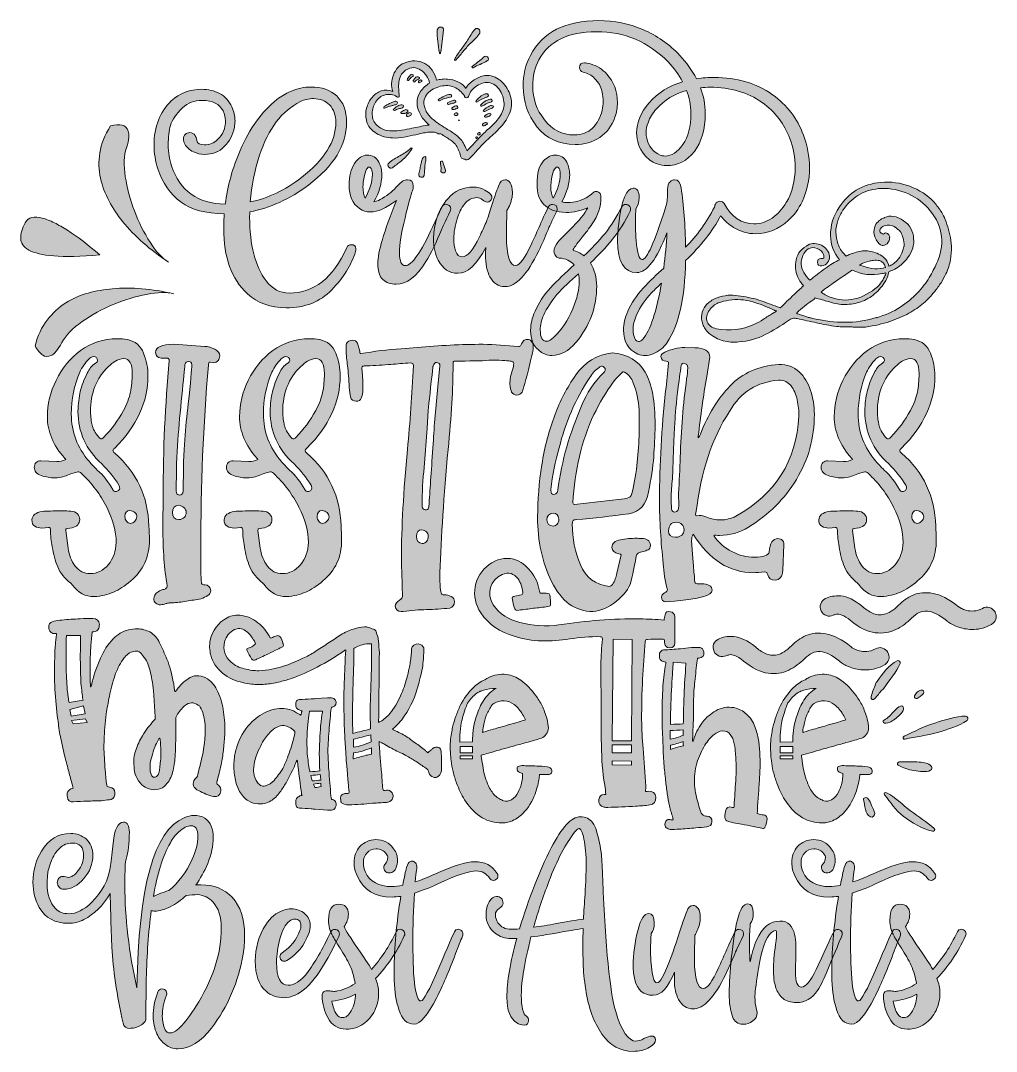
# Model space of a CAD drawing. Header units: inches. Extents: x 0.37 to 5.63, y 0.22 to 5.78.
import ezdxf

# ---------------------------------------------------------------- set-up
doc = ezdxf.new("R2010")
doc.units = ezdxf.units.IN
doc.header["$MEASUREMENT"] = 0
doc.layers.add('Layer 1', color=7, linetype='Continuous')

# ---------------------------------------------------------------- blocks, each defined once
blk = doc.blocks.new('block 3')
at = {"layer": 'Layer 1', "true_color": 0x231f20}
h = blk.add_hatch(color=250, dxfattribs=at)
h.dxf.hatch_style = 2
edge = h.paths.add_edge_path()
edge.add_spline(control_points=[(0.6457, 2.7341), (0.6447, 2.7351), (0.6436, 2.7367), (0.6426, 2.7388), (0.6416, 2.7409), (0.6395, 2.743), (0.6363, 2.7451), (0.6037, 2.7703), (0.5804, 2.7997), (0.5662, 2.8333), (0.5521, 2.8669), (0.5423, 2.9031), (0.5371, 2.9419), (0.5308, 2.9724), (0.5276, 3.0023), (0.5276, 3.0317), (0.5276, 3.0412), (0.5239, 3.0459), (0.5166, 3.0459), (0.5166, 3.0459), (0.4804, 3.0427), (0.4804, 3.0427), (0.4668, 3.0427), (0.4544, 3.0461), (0.4434, 3.053), (0.4324, 3.0598), (0.4268, 3.0711), (0.4268, 3.0868), (0.4289, 3.112), (0.4473, 3.1272), (0.482, 3.1325), (0.5051, 3.1346), (0.5413, 3.1357), (0.5906, 3.1357), (0.6074, 3.1357), (0.6232, 3.1351), (0.6379, 3.1341), (0.6526, 3.133), (0.6641, 3.1283), (0.6725, 3.1199), (0.6809, 3.1115), (0.6851, 3.101), (0.6851, 3.0884), (0.6851, 3.0664), (0.6715, 3.0516), (0.6442, 3.0443), (0.6242, 3.0412), (0.6135, 3.0393), (0.6119, 3.0388), (0.6103, 3.0383), (0.6095, 3.0354), (0.6095, 3.0301), (0.6095, 3.0301), (0.6221, 2.9341), (0.6221, 2.9341), (0.6274, 2.8973), (0.6402, 2.8653), (0.6607, 2.838), (0.6812, 2.8107), (0.7082, 2.7971), (0.7418, 2.7971), (0.7796, 2.7971), (0.8121, 2.8131), (0.8395, 2.8451), (0.8668, 2.8771), (0.8809, 2.9173), (0.882, 2.9656), (0.882, 3.0233), (0.8649, 3.0866), (0.8308, 3.1553), (0.7967, 3.2241), (0.7507, 3.2853), (0.693, 3.3388), (0.6877, 3.3441), (0.682, 3.3467), (0.6757, 3.3467), (0.6557, 3.3414), (0.64, 3.3365), (0.6284, 3.3317), (0.6169, 3.327), (0.6056, 3.3231), (0.5946, 3.3199), (0.5836, 3.3168), (0.5686, 3.3146), (0.5497, 3.3136), (0.5266, 3.3136), (0.5024, 3.3181), (0.4772, 3.327), (0.452, 3.3359), (0.4395, 3.3503), (0.4395, 3.3703), (0.4395, 3.3808), (0.4429, 3.3895), (0.4497, 3.3963), (0.4565, 3.4031), (0.4652, 3.4065), (0.4757, 3.4065), (0.4757, 3.4065), (0.5607, 3.4018), (0.5607, 3.4018), (0.5765, 3.4018), (0.5927, 3.4055), (0.6095, 3.4128), (0.6095, 3.4128), (0.6064, 3.4191), (0.6064, 3.4191), (0.6064, 3.4191), (0.6048, 3.4191), (0.6048, 3.4191), (0.5418, 3.4884), (0.5103, 3.564), (0.5103, 3.6459), (0.5103, 3.711), (0.5261, 3.7758), (0.5576, 3.8404), (0.589, 3.905), (0.6332, 3.9585), (0.6899, 4.001), (0.7466, 4.0436), (0.8127, 4.0648), (0.8883, 4.0648), (0.9061, 4.0648), (0.9245, 4.0632), (0.9434, 4.0601), (0.9854, 4.0517), (1.0143, 4.0273), (1.03, 3.9869), (1.0458, 3.9464), (1.0536, 3.9058), (1.0536, 3.8648), (1.0536, 3.7241), (0.9938, 3.5939), (0.8741, 3.4742), (0.8678, 3.469), (0.8647, 3.4648), (0.8647, 3.4617), (0.8647, 3.4575), (0.8678, 3.4527), (0.8741, 3.4475), (0.9927, 3.3435), (1.0541, 3.2123), (1.0584, 3.0538), (1.0604, 3.0286), (1.0615, 3.0034), (1.0615, 2.9782), (1.0615, 2.8868), (1.0279, 2.8133), (0.9607, 2.7577), (0.9282, 2.7304), (0.8972, 2.7102), (0.8678, 2.6971), (0.8384, 2.6839), (0.8032, 2.6758), (0.7623, 2.6727), (0.7161, 2.6727), (0.6772, 2.6931), (0.6457, 2.7341)], knot_values=[0, 0, 0, 0, 1, 1, 1, 2, 2, 2, 3, 3, 3, 4, 4, 4, 5, 5, 5, 6, 6, 6, 7, 7, 7, 8, 8, 8, 9, 9, 9, 10, 10, 10, 11, 11, 11, 12, 12, 12, 13, 13, 13, 14, 14, 14, 15, 15, 15, 16, 16, 16, 17, 17, 17, 18, 18, 18, 19, 19, 19, 20, 20, 20, 21, 21, 21, 22, 22, 22, 23, 23, 23, 24, 24, 24, 25, 25, 25, 26, 26, 26, 27, 27, 27, 28, 28, 28, 29, 29, 29, 30, 30, 30, 31, 31, 31, 32, 32, 32, 33, 33, 33, 34, 34, 34, 35, 35, 35, 36, 36, 36, 37, 37, 37, 38, 38, 38, 39, 39, 39, 40, 40, 40, 41, 41, 41, 42, 42, 42, 43, 43, 43, 44, 44, 44, 45, 45, 45, 46, 46, 46, 47, 47, 47, 48, 48, 48, 49, 49, 49, 50, 50, 50, 51, 51, 51, 52, 52, 52, 52], degree=3, periodic=1)
edge = h.paths.add_edge_path()
edge.add_spline(control_points=[(0.8946, 3.2459), (0.8988, 3.2501), (0.9009, 3.2543), (0.9009, 3.2585), (0.9009, 3.2637), (0.8993, 3.269), (0.8962, 3.2742), (0.871, 3.3162), (0.8405, 3.3546), (0.8048, 3.3892), (0.7187, 3.4669), (0.6757, 3.5614), (0.6757, 3.6727), (0.6767, 3.7136), (0.6809, 3.7496), (0.6883, 3.7806), (0.6956, 3.8115), (0.7082, 3.8443), (0.7261, 3.879), (0.7355, 3.9021), (0.7502, 3.9199), (0.7702, 3.9325), (0.7775, 3.9367), (0.7812, 3.942), (0.7812, 3.9483), (0.7801, 3.9619), (0.7728, 3.9688), (0.7591, 3.9688), (0.7486, 3.9666), (0.7407, 3.9624), (0.7355, 3.9562), (0.7145, 3.9351), (0.6977, 3.911), (0.6851, 3.8837), (0.6547, 3.8134), (0.6395, 3.7383), (0.6395, 3.6585), (0.6395, 3.563), (0.6715, 3.4779), (0.7355, 3.4034), (0.7491, 3.3876), (0.7638, 3.3719), (0.7796, 3.3561), (0.8132, 3.3267), (0.841, 3.2916), (0.8631, 3.2506), (0.8672, 3.2433), (0.8731, 3.2396), (0.8804, 3.2396), (0.8856, 3.2396), (0.8904, 3.2417), (0.8946, 3.2459)], knot_values=[0, 0, 0, 0, 1, 1, 1, 2, 2, 2, 3, 3, 3, 4, 4, 4, 5, 5, 5, 6, 6, 6, 7, 7, 7, 8, 8, 8, 9, 9, 9, 10, 10, 10, 11, 11, 11, 12, 12, 12, 13, 13, 13, 14, 14, 14, 15, 15, 15, 16, 16, 16, 17, 17, 17, 17], degree=3, periodic=1)
edge = h.paths.add_edge_path()
edge.add_spline(control_points=[(0.8143, 3.5325), (0.8573, 3.5756), (0.893, 3.6239), (0.9214, 3.6774), (0.9402, 3.7121), (0.9529, 3.7449), (0.9591, 3.7758), (0.9654, 3.8068), (0.9686, 3.8407), (0.9686, 3.8774), (0.9686, 3.9309), (0.9534, 3.9577), (0.923, 3.9577), (0.9051, 3.9556), (0.8901, 3.9512), (0.878, 3.9443), (0.866, 3.9375), (0.8531, 3.9273), (0.8395, 3.9136), (0.7754, 3.8527), (0.7434, 3.7719), (0.7434, 3.6711), (0.7444, 3.6417), (0.7473, 3.6173), (0.7521, 3.5979), (0.7568, 3.5784), (0.7686, 3.5572), (0.7875, 3.5341), (0.7927, 3.5278), (0.7974, 3.5246), (0.8017, 3.5246), (0.8048, 3.5246), (0.809, 3.5272), (0.8143, 3.5325)], knot_values=[0, 0, 0, 0, 1, 1, 1, 2, 2, 2, 3, 3, 3, 4, 4, 4, 5, 5, 5, 6, 6, 6, 7, 7, 7, 8, 8, 8, 9, 9, 9, 10, 10, 10, 11, 11, 11, 11], degree=3, periodic=1)
edge = h.paths.add_edge_path()
edge.add_spline(control_points=[(0.982, 3.0797), (0.9888, 3.0866), (0.9927, 3.0942), (0.9938, 3.1026), (0.9938, 3.112), (0.9901, 3.1199), (0.9828, 3.1262), (0.9754, 3.1325), (0.9665, 3.1362), (0.956, 3.1372), (0.9382, 3.1372), (0.9292, 3.1267), (0.9292, 3.1057), (0.9292, 3.0952), (0.9321, 3.0866), (0.9379, 3.0797), (0.9436, 3.0729), (0.9507, 3.069), (0.9591, 3.0679), (0.9675, 3.069), (0.9751, 3.0729), (0.982, 3.0797)], knot_values=[0, 0, 0, 0, 1, 1, 1, 2, 2, 2, 3, 3, 3, 4, 4, 4, 5, 5, 5, 6, 6, 6, 7, 7, 7, 7], degree=3, periodic=1)
h = blk.add_hatch(color=250, dxfattribs=at)
h.dxf.hatch_style = 2
edge = h.paths.add_edge_path()
edge.add_spline(control_points=[(1.6836, 2.7341), (1.6825, 2.7351), (1.6815, 2.7367), (1.6804, 2.7388), (1.6794, 2.7409), (1.6773, 2.743), (1.6741, 2.7451), (1.6416, 2.7703), (1.6182, 2.7997), (1.604, 2.8333), (1.5899, 2.8669), (1.5801, 2.9031), (1.5749, 2.9419), (1.5686, 2.9724), (1.5654, 3.0023), (1.5654, 3.0317), (1.5654, 3.0412), (1.5618, 3.0459), (1.5545, 3.0459), (1.5545, 3.0459), (1.5182, 3.0427), (1.5182, 3.0427), (1.5046, 3.0427), (1.4922, 3.0461), (1.4812, 3.053), (1.4702, 3.0598), (1.4647, 3.0711), (1.4647, 3.0868), (1.4668, 3.112), (1.4851, 3.1272), (1.5198, 3.1325), (1.5429, 3.1346), (1.5791, 3.1357), (1.6284, 3.1357), (1.6452, 3.1357), (1.661, 3.1351), (1.6757, 3.1341), (1.6904, 3.133), (1.7019, 3.1283), (1.7103, 3.1199), (1.7187, 3.1115), (1.723, 3.101), (1.723, 3.0884), (1.723, 3.0664), (1.7093, 3.0516), (1.682, 3.0443), (1.662, 3.0412), (1.6513, 3.0393), (1.6497, 3.0388), (1.6481, 3.0383), (1.6473, 3.0354), (1.6473, 3.0301), (1.6473, 3.0301), (1.6599, 2.9341), (1.6599, 2.9341), (1.6652, 2.8973), (1.678, 2.8653), (1.6986, 2.838), (1.719, 2.8107), (1.746, 2.7971), (1.7797, 2.7971), (1.8174, 2.7971), (1.85, 2.8131), (1.8773, 2.8451), (1.9046, 2.8771), (1.9187, 2.9173), (1.9198, 2.9656), (1.9198, 3.0233), (1.9027, 3.0866), (1.8686, 3.1553), (1.8345, 3.2241), (1.7885, 3.2853), (1.7308, 3.3388), (1.7255, 3.3441), (1.7198, 3.3467), (1.7135, 3.3467), (1.6935, 3.3414), (1.6778, 3.3365), (1.6663, 3.3317), (1.6547, 3.327), (1.6434, 3.3231), (1.6324, 3.3199), (1.6214, 3.3168), (1.6064, 3.3146), (1.5875, 3.3136), (1.5644, 3.3136), (1.5402, 3.3181), (1.5151, 3.327), (1.4899, 3.3359), (1.4773, 3.3503), (1.4773, 3.3703), (1.4773, 3.3808), (1.4807, 3.3895), (1.4875, 3.3963), (1.4943, 3.4031), (1.503, 3.4065), (1.5135, 3.4065), (1.5135, 3.4065), (1.5985, 3.4018), (1.5985, 3.4018), (1.6143, 3.4018), (1.6305, 3.4055), (1.6473, 3.4128), (1.6473, 3.4128), (1.6442, 3.4191), (1.6442, 3.4191), (1.6442, 3.4191), (1.6426, 3.4191), (1.6426, 3.4191), (1.5797, 3.4884), (1.5481, 3.564), (1.5481, 3.6459), (1.5481, 3.711), (1.5639, 3.7758), (1.5954, 3.8404), (1.6269, 3.905), (1.671, 3.9585), (1.7277, 4.001), (1.7844, 4.0436), (1.8505, 4.0648), (1.9261, 4.0648), (1.9439, 4.0648), (1.9623, 4.0632), (1.9812, 4.0601), (2.0232, 4.0517), (2.0521, 4.0273), (2.0679, 3.9869), (2.0836, 3.9464), (2.0915, 3.9058), (2.0915, 3.8648), (2.0915, 3.7241), (2.0316, 3.5939), (1.9119, 3.4742), (1.9056, 3.469), (1.9025, 3.4648), (1.9025, 3.4617), (1.9025, 3.4575), (1.9056, 3.4527), (1.9119, 3.4475), (2.0305, 3.3435), (2.092, 3.2123), (2.0962, 3.0538), (2.0983, 3.0286), (2.0994, 3.0034), (2.0994, 2.9782), (2.0994, 2.8868), (2.0657, 2.8133), (1.9985, 2.7577), (1.966, 2.7304), (1.935, 2.7102), (1.9056, 2.6971), (1.8762, 2.6839), (1.8411, 2.6758), (1.8001, 2.6727), (1.7539, 2.6727), (1.7151, 2.6931), (1.6836, 2.7341)], knot_values=[0, 0, 0, 0, 1, 1, 1, 2, 2, 2, 3, 3, 3, 4, 4, 4, 5, 5, 5, 6, 6, 6, 7, 7, 7, 8, 8, 8, 9, 9, 9, 10, 10, 10, 11, 11, 11, 12, 12, 12, 13, 13, 13, 14, 14, 14, 15, 15, 15, 16, 16, 16, 17, 17, 17, 18, 18, 18, 19, 19, 19, 20, 20, 20, 21, 21, 21, 22, 22, 22, 23, 23, 23, 24, 24, 24, 25, 25, 25, 26, 26, 26, 27, 27, 27, 28, 28, 28, 29, 29, 29, 30, 30, 30, 31, 31, 31, 32, 32, 32, 33, 33, 33, 34, 34, 34, 35, 35, 35, 36, 36, 36, 37, 37, 37, 38, 38, 38, 39, 39, 39, 40, 40, 40, 41, 41, 41, 42, 42, 42, 43, 43, 43, 44, 44, 44, 45, 45, 45, 46, 46, 46, 47, 47, 47, 48, 48, 48, 49, 49, 49, 50, 50, 50, 51, 51, 51, 52, 52, 52, 52], degree=3, periodic=1)
edge = h.paths.add_edge_path()
edge.add_spline(control_points=[(1.9324, 3.2459), (1.9366, 3.2501), (1.9387, 3.2543), (1.9387, 3.2585), (1.9387, 3.2637), (1.9371, 3.269), (1.934, 3.2742), (1.9088, 3.3162), (1.8783, 3.3546), (1.8426, 3.3892), (1.7565, 3.4669), (1.7135, 3.5614), (1.7135, 3.6727), (1.7145, 3.7136), (1.7187, 3.7496), (1.7261, 3.7806), (1.7334, 3.8115), (1.746, 3.8443), (1.7639, 3.879), (1.7733, 3.9021), (1.788, 3.9199), (1.808, 3.9325), (1.8153, 3.9367), (1.819, 3.942), (1.819, 3.9483), (1.818, 3.9619), (1.8106, 3.9688), (1.7969, 3.9688), (1.7865, 3.9666), (1.7786, 3.9624), (1.7733, 3.9562), (1.7523, 3.9351), (1.7355, 3.911), (1.723, 3.8837), (1.6925, 3.8134), (1.6773, 3.7383), (1.6773, 3.6585), (1.6773, 3.563), (1.7093, 3.4779), (1.7733, 3.4034), (1.787, 3.3876), (1.8017, 3.3719), (1.8174, 3.3561), (1.851, 3.3267), (1.8788, 3.2916), (1.9009, 3.2506), (1.9051, 3.2433), (1.9109, 3.2396), (1.9182, 3.2396), (1.9235, 3.2396), (1.9282, 3.2417), (1.9324, 3.2459)], knot_values=[0, 0, 0, 0, 1, 1, 1, 2, 2, 2, 3, 3, 3, 4, 4, 4, 5, 5, 5, 6, 6, 6, 7, 7, 7, 8, 8, 8, 9, 9, 9, 10, 10, 10, 11, 11, 11, 12, 12, 12, 13, 13, 13, 14, 14, 14, 15, 15, 15, 16, 16, 16, 17, 17, 17, 17], degree=3, periodic=1)
edge = h.paths.add_edge_path()
edge.add_spline(control_points=[(1.8521, 3.5325), (1.8951, 3.5756), (1.9308, 3.6239), (1.9592, 3.6774), (1.9781, 3.7121), (1.9907, 3.7449), (1.9969, 3.7758), (2.0033, 3.8068), (2.0064, 3.8407), (2.0064, 3.8774), (2.0064, 3.9309), (1.9912, 3.9577), (1.9608, 3.9577), (1.9429, 3.9556), (1.9279, 3.9512), (1.9159, 3.9443), (1.9038, 3.9375), (1.8909, 3.9273), (1.8773, 3.9136), (1.8132, 3.8527), (1.7812, 3.7719), (1.7812, 3.6711), (1.7822, 3.6417), (1.7852, 3.6173), (1.7899, 3.5979), (1.7946, 3.5784), (1.8064, 3.5572), (1.8253, 3.5341), (1.8305, 3.5278), (1.8353, 3.5246), (1.8395, 3.5246), (1.8426, 3.5246), (1.8468, 3.5272), (1.8521, 3.5325)], knot_values=[0, 0, 0, 0, 1, 1, 1, 2, 2, 2, 3, 3, 3, 4, 4, 4, 5, 5, 5, 6, 6, 6, 7, 7, 7, 8, 8, 8, 9, 9, 9, 10, 10, 10, 11, 11, 11, 11], degree=3, periodic=1)
edge = h.paths.add_edge_path()
edge.add_spline(control_points=[(2.0198, 3.0797), (2.0266, 3.0866), (2.0305, 3.0942), (2.0316, 3.1026), (2.0316, 3.112), (2.0279, 3.1199), (2.0206, 3.1262), (2.0132, 3.1325), (2.0043, 3.1362), (1.9938, 3.1372), (1.976, 3.1372), (1.967, 3.1267), (1.967, 3.1057), (1.967, 3.0952), (1.9699, 3.0866), (1.9757, 3.0797), (1.9814, 3.0729), (1.9885, 3.069), (1.9969, 3.0679), (2.0053, 3.069), (2.0129, 3.0729), (2.0198, 3.0797)], knot_values=[0, 0, 0, 0, 1, 1, 1, 2, 2, 2, 3, 3, 3, 4, 4, 4, 5, 5, 5, 6, 6, 6, 7, 7, 7, 7], degree=3, periodic=1)
h = blk.add_hatch(color=250, dxfattribs=at)
h.dxf.hatch_style = 2
edge = h.paths.add_edge_path()
edge.add_spline(control_points=[(4.8946, 2.7341), (4.8936, 2.7351), (4.8926, 2.7367), (4.8915, 2.7388), (4.8905, 2.7409), (4.8884, 2.743), (4.8852, 2.7451), (4.8527, 2.7703), (4.8293, 2.7997), (4.8151, 2.8333), (4.801, 2.8669), (4.7912, 2.9031), (4.786, 2.9419), (4.7797, 2.9724), (4.7765, 3.0023), (4.7765, 3.0317), (4.7765, 3.0412), (4.7729, 3.0459), (4.7656, 3.0459), (4.7656, 3.0459), (4.7293, 3.0427), (4.7293, 3.0427), (4.7157, 3.0427), (4.7033, 3.0461), (4.6923, 3.053), (4.6813, 3.0598), (4.6758, 3.0711), (4.6758, 3.0868), (4.6779, 3.112), (4.6962, 3.1272), (4.7309, 3.1325), (4.754, 3.1346), (4.7902, 3.1357), (4.8395, 3.1357), (4.8563, 3.1357), (4.8721, 3.1351), (4.8868, 3.1341), (4.9015, 3.133), (4.913, 3.1283), (4.9214, 3.1199), (4.9298, 3.1115), (4.9341, 3.101), (4.9341, 3.0884), (4.9341, 3.0664), (4.9204, 3.0516), (4.8931, 3.0443), (4.8731, 3.0412), (4.8624, 3.0393), (4.8608, 3.0388), (4.8592, 3.0383), (4.8584, 3.0354), (4.8584, 3.0301), (4.8584, 3.0301), (4.871, 2.9341), (4.871, 2.9341), (4.8763, 2.8973), (4.8891, 2.8653), (4.9097, 2.838), (4.9301, 2.8107), (4.9571, 2.7971), (4.9907, 2.7971), (5.0285, 2.7971), (5.0611, 2.8131), (5.0884, 2.8451), (5.1157, 2.8771), (5.1298, 2.9173), (5.1309, 2.9656), (5.1309, 3.0233), (5.1138, 3.0866), (5.0797, 3.1553), (5.0456, 3.2241), (4.9996, 3.2853), (4.9419, 3.3388), (4.9366, 3.3441), (4.9309, 3.3467), (4.9246, 3.3467), (4.9046, 3.3414), (4.8889, 3.3365), (4.8774, 3.3317), (4.8658, 3.327), (4.8545, 3.3231), (4.8435, 3.3199), (4.8325, 3.3168), (4.8175, 3.3146), (4.7986, 3.3136), (4.7755, 3.3136), (4.7513, 3.3181), (4.7262, 3.327), (4.701, 3.3359), (4.6884, 3.3503), (4.6884, 3.3703), (4.6884, 3.3808), (4.6918, 3.3895), (4.6986, 3.3963), (4.7054, 3.4031), (4.7141, 3.4065), (4.7246, 3.4065), (4.7246, 3.4065), (4.8096, 3.4018), (4.8096, 3.4018), (4.8254, 3.4018), (4.8416, 3.4055), (4.8584, 3.4128), (4.8584, 3.4128), (4.8553, 3.4191), (4.8553, 3.4191), (4.8553, 3.4191), (4.8537, 3.4191), (4.8537, 3.4191), (4.7907, 3.4884), (4.7592, 3.564), (4.7592, 3.6459), (4.7592, 3.711), (4.775, 3.7758), (4.8065, 3.8404), (4.838, 3.905), (4.8821, 3.9585), (4.9388, 4.001), (4.9955, 4.0436), (5.0616, 4.0648), (5.1372, 4.0648), (5.155, 4.0648), (5.1734, 4.0632), (5.1923, 4.0601), (5.2343, 4.0517), (5.2632, 4.0273), (5.2789, 3.9869), (5.2947, 3.9464), (5.3026, 3.9058), (5.3026, 3.8648), (5.3026, 3.7241), (5.2427, 3.5939), (5.123, 3.4742), (5.1167, 3.469), (5.1136, 3.4648), (5.1136, 3.4617), (5.1136, 3.4575), (5.1167, 3.4527), (5.123, 3.4475), (5.2416, 3.3435), (5.303, 3.2123), (5.3073, 3.0538), (5.3094, 3.0286), (5.3105, 3.0034), (5.3105, 2.9782), (5.3105, 2.8868), (5.2768, 2.8133), (5.2096, 2.7577), (5.1771, 2.7304), (5.1461, 2.7102), (5.1167, 2.6971), (5.0873, 2.6839), (5.0522, 2.6758), (5.0112, 2.6727), (4.965, 2.6727), (4.9262, 2.6931), (4.8946, 2.7341)], knot_values=[0, 0, 0, 0, 1, 1, 1, 2, 2, 2, 3, 3, 3, 4, 4, 4, 5, 5, 5, 6, 6, 6, 7, 7, 7, 8, 8, 8, 9, 9, 9, 10, 10, 10, 11, 11, 11, 12, 12, 12, 13, 13, 13, 14, 14, 14, 15, 15, 15, 16, 16, 16, 17, 17, 17, 18, 18, 18, 19, 19, 19, 20, 20, 20, 21, 21, 21, 22, 22, 22, 23, 23, 23, 24, 24, 24, 25, 25, 25, 26, 26, 26, 27, 27, 27, 28, 28, 28, 29, 29, 29, 30, 30, 30, 31, 31, 31, 32, 32, 32, 33, 33, 33, 34, 34, 34, 35, 35, 35, 36, 36, 36, 37, 37, 37, 38, 38, 38, 39, 39, 39, 40, 40, 40, 41, 41, 41, 42, 42, 42, 43, 43, 43, 44, 44, 44, 45, 45, 45, 46, 46, 46, 47, 47, 47, 48, 48, 48, 49, 49, 49, 50, 50, 50, 51, 51, 51, 52, 52, 52, 52], degree=3, periodic=1)
edge = h.paths.add_edge_path()
edge.add_spline(control_points=[(5.1435, 3.2459), (5.1477, 3.2501), (5.1498, 3.2543), (5.1498, 3.2585), (5.1498, 3.2637), (5.1482, 3.269), (5.1451, 3.2742), (5.1199, 3.3162), (5.0894, 3.3546), (5.0537, 3.3892), (4.9676, 3.4669), (4.9246, 3.5614), (4.9246, 3.6727), (4.9256, 3.7136), (4.9298, 3.7496), (4.9372, 3.7806), (4.9445, 3.8115), (4.9571, 3.8443), (4.975, 3.879), (4.9844, 3.9021), (4.9991, 3.9199), (5.0191, 3.9325), (5.0264, 3.9367), (5.0301, 3.942), (5.0301, 3.9483), (5.0291, 3.9619), (5.0217, 3.9688), (5.008, 3.9688), (4.9976, 3.9666), (4.9897, 3.9624), (4.9844, 3.9562), (4.9634, 3.9351), (4.9466, 3.911), (4.9341, 3.8837), (4.9036, 3.8134), (4.8884, 3.7383), (4.8884, 3.6585), (4.8884, 3.563), (4.9204, 3.4779), (4.9844, 3.4034), (4.9981, 3.3876), (5.0128, 3.3719), (5.0285, 3.3561), (5.0621, 3.3267), (5.0899, 3.2916), (5.112, 3.2506), (5.1162, 3.2433), (5.122, 3.2396), (5.1293, 3.2396), (5.1345, 3.2396), (5.1393, 3.2417), (5.1435, 3.2459)], knot_values=[0, 0, 0, 0, 1, 1, 1, 2, 2, 2, 3, 3, 3, 4, 4, 4, 5, 5, 5, 6, 6, 6, 7, 7, 7, 8, 8, 8, 9, 9, 9, 10, 10, 10, 11, 11, 11, 12, 12, 12, 13, 13, 13, 14, 14, 14, 15, 15, 15, 16, 16, 16, 17, 17, 17, 17], degree=3, periodic=1)
edge = h.paths.add_edge_path()
edge.add_spline(control_points=[(5.0632, 3.5325), (5.1062, 3.5756), (5.1419, 3.6239), (5.1703, 3.6774), (5.1892, 3.7121), (5.2018, 3.7449), (5.208, 3.7758), (5.2144, 3.8068), (5.2175, 3.8407), (5.2175, 3.8774), (5.2175, 3.9309), (5.2023, 3.9577), (5.1719, 3.9577), (5.154, 3.9556), (5.139, 3.9512), (5.1269, 3.9443), (5.1149, 3.9375), (5.102, 3.9273), (5.0884, 3.9136), (5.0243, 3.8527), (4.9923, 3.7719), (4.9923, 3.6711), (4.9933, 3.6417), (4.9963, 3.6173), (5.001, 3.5979), (5.0057, 3.5784), (5.0175, 3.5572), (5.0364, 3.5341), (5.0416, 3.5278), (5.0464, 3.5246), (5.0506, 3.5246), (5.0537, 3.5246), (5.0579, 3.5272), (5.0632, 3.5325)], knot_values=[0, 0, 0, 0, 1, 1, 1, 2, 2, 2, 3, 3, 3, 4, 4, 4, 5, 5, 5, 6, 6, 6, 7, 7, 7, 8, 8, 8, 9, 9, 9, 10, 10, 10, 11, 11, 11, 11], degree=3, periodic=1)
edge = h.paths.add_edge_path()
edge.add_spline(control_points=[(5.2309, 3.0797), (5.2377, 3.0866), (5.2416, 3.0942), (5.2427, 3.1026), (5.2427, 3.112), (5.239, 3.1199), (5.2317, 3.1262), (5.2243, 3.1325), (5.2154, 3.1362), (5.2049, 3.1372), (5.1871, 3.1372), (5.1781, 3.1267), (5.1781, 3.1057), (5.1781, 3.0952), (5.181, 3.0866), (5.1868, 3.0797), (5.1925, 3.0729), (5.1996, 3.069), (5.208, 3.0679), (5.2164, 3.069), (5.224, 3.0729), (5.2309, 3.0797)], knot_values=[0, 0, 0, 0, 1, 1, 1, 2, 2, 2, 3, 3, 3, 4, 4, 4, 5, 5, 5, 6, 6, 6, 7, 7, 7, 7], degree=3, periodic=1)
h = blk.add_hatch(color=250, dxfattribs=at)
h.dxf.hatch_style = 2
edge = h.paths.add_edge_path()
edge.add_spline(control_points=[(1.0962, 2.638), (1.0888, 2.6443), (1.0851, 2.6522), (1.0851, 2.6616), (1.0851, 2.6753), (1.093, 2.6879), (1.1087, 2.6994), (1.1182, 2.7047), (1.1266, 2.7083), (1.134, 2.7104), (1.1413, 2.7125), (1.1471, 2.7149), (1.1513, 2.7175), (1.1554, 2.7201), (1.1576, 2.7241), (1.1576, 2.7294), (1.1418, 2.8207), (1.134, 2.9262), (1.134, 3.0459), (1.134, 3.0459), (1.1355, 3.2207), (1.1355, 3.2207), (1.1355, 3.4664), (1.1466, 3.7084), (1.1686, 3.9467), (1.1686, 3.9562), (1.1639, 3.9609), (1.1545, 3.9609), (1.1545, 3.9609), (1.1245, 3.9593), (1.1245, 3.9593), (1.1067, 3.9624), (1.0967, 3.9729), (1.0946, 3.9908), (1.0946, 4.0202), (1.1277, 4.0349), (1.1938, 4.0349), (1.1938, 4.0349), (1.3607, 4.0239), (1.3607, 4.0239), (1.3786, 4.0228), (1.3964, 4.0178), (1.4143, 4.0089), (1.4321, 4), (1.4411, 3.9876), (1.4411, 3.9719), (1.4411, 3.9624), (1.4381, 3.954), (1.4324, 3.9467), (1.4266, 3.9393), (1.419, 3.9357), (1.4096, 3.9357), (1.4096, 3.9357), (1.3891, 3.9388), (1.3891, 3.9388), (1.3828, 3.9388), (1.3796, 3.9336), (1.3796, 3.9231), (1.3523, 3.6008), (1.3387, 3.2705), (1.3387, 2.9325), (1.3387, 2.8128), (1.3402, 2.7501), (1.3434, 2.7443), (1.3466, 2.7385), (1.3529, 2.7356), (1.3623, 2.7356), (1.3801, 2.7356), (1.3901, 2.7256), (1.3922, 2.7057), (1.3922, 2.6941), (1.387, 2.6853), (1.3765, 2.6789), (1.3534, 2.6643), (1.3282, 2.6559), (1.3009, 2.6537), (1.2872, 2.6527), (1.2741, 2.6511), (1.2615, 2.649), (1.2353, 2.6427), (1.209, 2.6396), (1.1828, 2.6396), (1.1754, 2.6396), (1.1691, 2.6391), (1.1639, 2.638), (1.1586, 2.637), (1.1531, 2.6354), (1.1474, 2.6333), (1.1416, 2.6312), (1.1329, 2.6296), (1.1214, 2.6286), (1.1119, 2.6286), (1.1035, 2.6317), (1.0962, 2.638)], knot_values=[0, 0, 0, 0, 1, 1, 1, 2, 2, 2, 3, 3, 3, 4, 4, 4, 5, 5, 5, 6, 6, 6, 7, 7, 7, 8, 8, 8, 9, 9, 9, 10, 10, 10, 11, 11, 11, 12, 12, 12, 13, 13, 13, 14, 14, 14, 15, 15, 15, 16, 16, 16, 17, 17, 17, 18, 18, 18, 19, 19, 19, 20, 20, 20, 21, 21, 21, 22, 22, 22, 23, 23, 23, 24, 24, 24, 25, 25, 25, 26, 26, 26, 27, 27, 27, 28, 28, 28, 29, 29, 29, 30, 30, 30, 31, 31, 31, 31], degree=3, periodic=1)
edge = h.paths.add_edge_path()
edge.add_spline(control_points=[(1.2489, 3.1002), (1.2563, 3.107), (1.2599, 3.1162), (1.2599, 3.1278), (1.2599, 3.1383), (1.256, 3.1469), (1.2481, 3.1538), (1.2403, 3.1606), (1.2305, 3.1645), (1.219, 3.1656), (1.198, 3.1645), (1.187, 3.1514), (1.1859, 3.1262), (1.1859, 3.102), (1.1975, 3.0895), (1.2206, 3.0884), (1.2321, 3.0895), (1.2416, 3.0934), (1.2489, 3.1002)], knot_values=[0, 0, 0, 0, 1, 1, 1, 2, 2, 2, 3, 3, 3, 4, 4, 4, 5, 5, 5, 6, 6, 6, 6], degree=3, periodic=1)
edge = h.paths.add_edge_path()
edge.add_spline(control_points=[(1.2442, 3.2412), (1.2442, 3.3609), (1.2468, 3.4535), (1.2521, 3.5191), (1.2573, 3.5847), (1.2636, 3.6496), (1.271, 3.7136), (1.2835, 3.8312), (1.2899, 3.9016), (1.2899, 3.9247), (1.2899, 3.9362), (1.2846, 3.942), (1.2741, 3.942), (1.2615, 3.942), (1.2547, 3.9367), (1.2536, 3.9262), (1.2505, 3.901), (1.2447, 3.8443), (1.2363, 3.7561), (1.2279, 3.6742), (1.2208, 3.5944), (1.2151, 3.5168), (1.2093, 3.4391), (1.2064, 3.3477), (1.2064, 3.2427), (1.2064, 3.2301), (1.2116, 3.2228), (1.2221, 3.2207), (1.2348, 3.2207), (1.2421, 3.2275), (1.2442, 3.2412)], knot_values=[0, 0, 0, 0, 1, 1, 1, 2, 2, 2, 3, 3, 3, 4, 4, 4, 5, 5, 5, 6, 6, 6, 7, 7, 7, 8, 8, 8, 9, 9, 9, 10, 10, 10, 10], degree=3, periodic=1)
h = blk.add_hatch(color=250, dxfattribs=at)
h.dxf.hatch_style = 2
edge = h.paths.add_edge_path()
edge.add_spline(control_points=[(2.4206, 2.5923), (2.4017, 2.5923), (2.3912, 2.6018), (2.3891, 2.6207), (2.3891, 2.6333), (2.397, 2.6443), (2.4127, 2.6537), (2.4232, 2.659), (2.4285, 2.669), (2.4285, 2.6837), (2.4243, 2.7866), (2.4222, 2.8516), (2.4222, 2.879), (2.4222, 3.0438), (2.4332, 3.2401), (2.4552, 3.4679), (2.4689, 3.6139), (2.4794, 3.7645), (2.4867, 3.9199), (2.4867, 3.9252), (2.4857, 3.9288), (2.4836, 3.9309), (2.4815, 3.9331), (2.4773, 3.9341), (2.471, 3.9341), (2.4342, 3.932), (2.3991, 3.9294), (2.3655, 3.9262), (2.3256, 3.9231), (2.282, 3.9204), (2.2348, 3.9183), (2.2243, 3.9183), (2.2172, 3.9178), (2.2135, 3.9168), (2.2098, 3.9157), (2.208, 3.9121), (2.208, 3.9058), (2.2112, 3.8774), (2.2129, 3.8577), (2.2135, 3.8467), (2.214, 3.8357), (2.2143, 3.8181), (2.2143, 3.794), (2.2132, 3.7719), (2.2104, 3.7554), (2.2056, 3.7443), (2.2009, 3.7333), (2.1917, 3.7278), (2.1781, 3.7278), (2.1613, 3.7278), (2.151, 3.7354), (2.1474, 3.7506), (2.1437, 3.7659), (2.1413, 3.7829), (2.1403, 3.8018), (2.1382, 3.8459), (2.135, 3.8853), (2.1308, 3.9199), (2.1277, 3.9462), (2.125, 3.9761), (2.123, 4.0097), (2.123, 4.0265), (2.1248, 4.0381), (2.1285, 4.0443), (2.1322, 4.0506), (2.1418, 4.0548), (2.1576, 4.0569), (2.1702, 4.0569), (2.1791, 4.0517), (2.1844, 4.0412), (2.1844, 4.0412), (2.197, 3.9971), (2.197, 3.9971), (2.197, 3.995), (2.197, 3.9924), (2.197, 3.9892), (2.197, 3.9861), (2.1991, 3.9845), (2.2033, 3.9845), (2.2747, 3.9971), (2.3471, 4.006), (2.4206, 4.0113), (2.4206, 4.0113), (2.5072, 4.0176), (2.5072, 4.0176), (2.6259, 4.0291), (2.7445, 4.0349), (2.8631, 4.0349), (2.9251, 4.0338), (2.9886, 4.0296), (3.0537, 4.0223), (3.06, 4.0223), (3.0642, 4.0249), (3.0663, 4.0302), (3.0715, 4.0396), (3.0766, 4.0472), (3.0813, 4.053), (3.086, 4.0588), (3.093, 4.0617), (3.1025, 4.0617), (3.112, 4.0617), (3.1196, 4.0577), (3.1253, 4.0499), (3.1311, 4.042), (3.134, 4.0328), (3.134, 4.0223), (3.134, 4.0055), (3.1277, 3.9745), (3.1151, 3.9294), (3.0941, 3.8391), (3.0802, 3.7884), (3.0734, 3.7774), (3.0665, 3.7664), (3.0574, 3.7609), (3.0458, 3.7609), (3.0322, 3.7619), (3.0227, 3.7672), (3.0175, 3.7766), (3.0122, 3.7861), (3.0091, 3.8008), (3.008, 3.8207), (3.008, 3.8459), (3.0128, 3.8711), (3.0222, 3.8963), (3.0264, 3.9121), (3.0285, 3.9236), (3.0285, 3.9309), (3.0285, 3.9373), (3.0254, 3.9412), (3.0191, 3.9428), (3.0128, 3.9443), (2.9833, 3.9467), (2.9309, 3.9499), (2.9067, 3.9499), (2.8831, 3.9483), (2.86, 3.9451), (2.7571, 3.9451), (2.7049, 3.9443), (2.7033, 3.9428), (2.7017, 3.9412), (2.7009, 3.9336), (2.7009, 3.9199), (2.7009, 3.8002), (2.692, 3.6491), (2.6742, 3.4664), (2.6511, 3.2165), (2.6364, 2.9949), (2.63, 2.8018), (2.63, 2.7335), (2.6327, 2.6957), (2.6379, 2.6884), (2.64, 2.6842), (2.6452, 2.6821), (2.6537, 2.6821), (2.6673, 2.6821), (2.6799, 2.6789), (2.6915, 2.6727), (2.703, 2.6663), (2.7088, 2.6574), (2.7088, 2.6459), (2.7078, 2.6259), (2.6994, 2.6144), (2.6836, 2.6112), (2.6416, 2.606), (2.5999, 2.6031), (2.5584, 2.6026), (2.5169, 2.602), (2.4747, 2.5986), (2.4316, 2.5923), (2.4316, 2.5923), (2.4206, 2.5923), (2.4206, 2.5923)], knot_values=[0, 0, 0, 0, 1, 1, 1, 2, 2, 2, 3, 3, 3, 4, 4, 4, 5, 5, 5, 6, 6, 6, 7, 7, 7, 8, 8, 8, 9, 9, 9, 10, 10, 10, 11, 11, 11, 12, 12, 12, 13, 13, 13, 14, 14, 14, 15, 15, 15, 16, 16, 16, 17, 17, 17, 18, 18, 18, 19, 19, 19, 20, 20, 20, 21, 21, 21, 22, 22, 22, 23, 23, 23, 24, 24, 24, 25, 25, 25, 26, 26, 26, 27, 27, 27, 28, 28, 28, 29, 29, 29, 30, 30, 30, 31, 31, 31, 32, 32, 32, 33, 33, 33, 34, 34, 34, 35, 35, 35, 36, 36, 36, 37, 37, 37, 38, 38, 38, 39, 39, 39, 40, 40, 40, 41, 41, 41, 42, 42, 42, 43, 43, 43, 44, 44, 44, 45, 45, 45, 46, 46, 46, 47, 47, 47, 48, 48, 48, 49, 49, 49, 50, 50, 50, 51, 51, 51, 52, 52, 52, 53, 53, 53, 54, 54, 54, 55, 55, 55, 56, 56, 56, 57, 57, 57, 57], degree=3, periodic=1)
edge = h.paths.add_edge_path()
edge.add_spline(control_points=[(2.5584, 2.9711), (2.5642, 2.979), (2.5671, 2.9881), (2.5671, 2.9986), (2.5671, 3.0081), (2.5637, 3.016), (2.5568, 3.0223), (2.55, 3.0286), (2.5419, 3.0322), (2.5324, 3.0333), (2.5135, 3.0333), (2.5041, 3.0212), (2.5041, 2.9971), (2.5041, 2.975), (2.514, 2.9624), (2.534, 2.9593), (2.5445, 2.9593), (2.5526, 2.9632), (2.5584, 2.9711)], knot_values=[0, 0, 0, 0, 1, 1, 1, 2, 2, 2, 3, 3, 3, 4, 4, 4, 5, 5, 5, 6, 6, 6, 6], degree=3, periodic=1)
edge = h.paths.add_edge_path()
edge.add_spline(control_points=[(2.5686, 3.1522), (2.5707, 3.1601), (2.5718, 3.1677), (2.5718, 3.175), (2.577, 3.2601), (2.5844, 3.3677), (2.5938, 3.4979), (2.5991, 3.5976), (2.6075, 3.7005), (2.6191, 3.8065), (2.6191, 3.8065), (2.63, 3.9183), (2.63, 3.9183), (2.63, 3.9299), (2.6238, 3.9362), (2.6112, 3.9373), (2.6028, 3.9373), (2.597, 3.9304), (2.5938, 3.9168), (2.5928, 3.9157), (2.5923, 3.9136), (2.5923, 3.9105), (2.5797, 3.8013), (2.5713, 3.7236), (2.5671, 3.6774), (2.5671, 3.6774), (2.5608, 3.5829), (2.5608, 3.5829), (2.5608, 3.5829), (2.545, 3.3703), (2.545, 3.3703), (2.5377, 3.3084), (2.534, 3.2375), (2.534, 3.1577), (2.5361, 3.1483), (2.5419, 3.1425), (2.5513, 3.1404), (2.5608, 3.1404), (2.5665, 3.1443), (2.5686, 3.1522)], knot_values=[0, 0, 0, 0, 1, 1, 1, 2, 2, 2, 3, 3, 3, 4, 4, 4, 5, 5, 5, 6, 6, 6, 7, 7, 7, 8, 8, 8, 9, 9, 9, 10, 10, 10, 11, 11, 11, 12, 12, 12, 13, 13, 13, 13], degree=3, periodic=1)
h = blk.add_hatch(color=250, dxfattribs=at)
h.dxf.hatch_style = 2
edge = h.paths.add_edge_path()
edge.add_spline(control_points=[(3.8269, 2.6711), (3.8269, 2.6795), (3.8321, 2.6868), (3.8427, 2.6931), (3.8532, 2.6994), (3.8584, 2.7047), (3.8584, 2.7089), (3.8458, 2.7582), (3.8384, 2.8054), (3.8364, 2.8506), (3.8227, 2.9682), (3.8159, 3.0826), (3.8159, 3.1939), (3.8159, 3.385), (3.8269, 3.5813), (3.849, 3.7829), (3.8552, 3.8323), (3.8605, 3.8826), (3.8647, 3.9341), (3.8647, 3.9404), (3.8605, 3.9436), (3.8521, 3.9436), (3.8342, 3.9436), (3.8248, 3.9519), (3.8237, 3.9688), (3.8237, 3.9792), (3.8306, 3.9871), (3.8442, 3.9924), (3.8789, 4.0092), (3.9151, 4.0176), (3.9529, 4.0176), (3.9529, 4.0176), (4.0064, 4.016), (4.0064, 4.016), (4.0316, 4.016), (4.0513, 4.0115), (4.0655, 4.0026), (4.0797, 3.9937), (4.0867, 3.9814), (4.0867, 3.9656), (4.0867, 3.9656), (4.071, 3.8617), (4.071, 3.8617), (4.0521, 3.7546), (4.0369, 3.6469), (4.0253, 3.5388), (4.0253, 3.5388), (4.0253, 3.5294), (4.0253, 3.5294), (4.0295, 3.5346), (4.0321, 3.5388), (4.0332, 3.542), (4.0343, 3.5451), (4.0353, 3.5477), (4.0364, 3.5499), (4.0763, 3.6538), (4.1298, 3.7406), (4.197, 3.8105), (4.2642, 3.8803), (4.3518, 3.9189), (4.46, 3.9262), (4.5051, 3.9262), (4.5416, 3.9131), (4.5694, 3.8869), (4.5973, 3.8606), (4.618, 3.827), (4.6316, 3.7861), (4.6453, 3.7451), (4.6521, 3.7021), (4.6521, 3.6569), (4.6521, 3.5288), (4.6199, 3.4118), (4.5553, 3.3058), (4.4907, 3.1997), (4.4044, 3.1136), (4.2962, 3.0475), (4.2479, 3.018), (4.196, 3.0034), (4.1403, 3.0034), (4.1256, 3.0034), (4.1167, 3.0039), (4.1135, 3.005), (4.1135, 3.005), (4.1088, 3.0018), (4.1088, 3.0018), (4.135, 2.965), (4.1679, 2.9364), (4.2072, 2.916), (4.2466, 2.8955), (4.2867, 2.8853), (4.3277, 2.8853), (4.377, 2.8853), (4.4038, 2.8947), (4.408, 2.9136), (4.4112, 2.9619), (4.4269, 2.986), (4.4553, 2.986), (4.4658, 2.985), (4.4736, 2.9823), (4.4789, 2.9782), (4.4842, 2.974), (4.4868, 2.9656), (4.4868, 2.953), (4.4868, 2.953), (4.482, 2.816), (4.482, 2.816), (4.4799, 2.7803), (4.4658, 2.7624), (4.4395, 2.7624), (4.4185, 2.7624), (4.4054, 2.7719), (4.4001, 2.7908), (4.398, 2.8013), (4.3928, 2.8065), (4.3844, 2.8065), (4.3592, 2.8034), (4.3393, 2.8018), (4.3246, 2.8018), (4.1944, 2.8018), (4.0852, 2.8711), (3.997, 3.0097), (3.9917, 2.9981), (3.9891, 2.9876), (3.9891, 2.9782), (3.9996, 2.827), (4.0059, 2.7498), (4.008, 2.7467), (4.0101, 2.7435), (4.0159, 2.7419), (4.0253, 2.7419), (4.0253, 2.7419), (4.0411, 2.7419), (4.0411, 2.7419), (4.0799, 2.7419), (4.0994, 2.7304), (4.0994, 2.7073), (4.0994, 2.6789), (4.0316, 2.6595), (3.8962, 2.649), (3.8962, 2.649), (3.8505, 2.6443), (3.8505, 2.6443), (3.8348, 2.6443), (3.8269, 2.6532), (3.8269, 2.6711)], knot_values=[0, 0, 0, 0, 1, 1, 1, 2, 2, 2, 3, 3, 3, 4, 4, 4, 5, 5, 5, 6, 6, 6, 7, 7, 7, 8, 8, 8, 9, 9, 9, 10, 10, 10, 11, 11, 11, 12, 12, 12, 13, 13, 13, 14, 14, 14, 15, 15, 15, 16, 16, 16, 17, 17, 17, 18, 18, 18, 19, 19, 19, 20, 20, 20, 21, 21, 21, 22, 22, 22, 23, 23, 23, 24, 24, 24, 25, 25, 25, 26, 26, 26, 27, 27, 27, 28, 28, 28, 29, 29, 29, 30, 30, 30, 31, 31, 31, 32, 32, 32, 33, 33, 33, 34, 34, 34, 35, 35, 35, 36, 36, 36, 37, 37, 37, 38, 38, 38, 39, 39, 39, 40, 40, 40, 41, 41, 41, 42, 42, 42, 43, 43, 43, 44, 44, 44, 45, 45, 45, 46, 46, 46, 47, 47, 47, 48, 48, 48, 48], degree=3, periodic=1)
edge = h.paths.add_edge_path()
edge.add_spline(control_points=[(3.9364, 3.005), (3.9442, 3.0123), (3.9482, 3.0217), (3.9482, 3.0333), (3.9482, 3.0448), (3.9445, 3.0545), (3.9371, 3.0624), (3.9298, 3.0703), (3.9198, 3.0742), (3.9072, 3.0742), (3.8789, 3.0732), (3.8647, 3.0579), (3.8647, 3.0286), (3.8647, 3.0055), (3.8773, 2.9939), (3.9025, 2.9939), (3.9025, 2.9939), (3.9057, 2.9939), (3.9057, 2.9939), (3.9182, 2.9939), (3.9285, 2.9976), (3.9364, 3.005)], knot_values=[0, 0, 0, 0, 1, 1, 1, 2, 2, 2, 3, 3, 3, 4, 4, 4, 5, 5, 5, 6, 6, 6, 7, 7, 7, 7], degree=3, periodic=1)
edge = h.paths.add_edge_path()
edge.add_spline(control_points=[(3.9198, 3.164), (3.9198, 3.164), (3.9182, 3.2301), (3.9182, 3.2301), (3.9224, 3.2963), (3.9256, 3.3614), (3.9277, 3.4254), (3.9319, 3.5713), (3.9434, 3.7126), (3.9624, 3.8491), (3.9655, 3.869), (3.9676, 3.8884), (3.9686, 3.9073), (3.9686, 3.9231), (3.9613, 3.9315), (3.9466, 3.9325), (3.9371, 3.9325), (3.9319, 3.9252), (3.9309, 3.9105), (3.9309, 3.9031), (3.9303, 3.8966), (3.9293, 3.8908), (3.9282, 3.885), (3.9271, 3.88), (3.9261, 3.8758), (3.9125, 3.7771), (3.9041, 3.7016), (3.9009, 3.6491), (3.8978, 3.6134), (3.8935, 3.5157), (3.8883, 3.3561), (3.8873, 3.3351), (3.8857, 3.3146), (3.8836, 3.2947), (3.8804, 3.2601), (3.8789, 3.2254), (3.8789, 3.1908), (3.8789, 3.1908), (3.8804, 3.1467), (3.8804, 3.1467), (3.8804, 3.1404), (3.882, 3.1362), (3.8852, 3.1341), (3.8883, 3.132), (3.8931, 3.1304), (3.8994, 3.1294), (3.913, 3.1294), (3.9198, 3.1409), (3.9198, 3.164)], knot_values=[0, 0, 0, 0, 1, 1, 1, 2, 2, 2, 3, 3, 3, 4, 4, 4, 5, 5, 5, 6, 6, 6, 7, 7, 7, 8, 8, 8, 9, 9, 9, 10, 10, 10, 11, 11, 11, 12, 12, 12, 13, 13, 13, 14, 14, 14, 15, 15, 15, 16, 16, 16, 16], degree=3, periodic=1)
edge = h.paths.add_edge_path()
edge.add_spline(control_points=[(4.2285, 3.1073), (4.4416, 3.2249), (4.555, 3.405), (4.5687, 3.6475), (4.5687, 3.6758), (4.5655, 3.705), (4.5592, 3.7349), (4.5529, 3.7648), (4.5419, 3.79), (4.5261, 3.8105), (4.5104, 3.8309), (4.4878, 3.8412), (4.4584, 3.8412), (4.3429, 3.8328), (4.2547, 3.7766), (4.1938, 3.6727), (4.1004, 3.5309), (4.04, 3.3483), (4.0128, 3.1246), (4.0128, 3.1246), (4.0096, 3.1152), (4.0096, 3.1152), (4.0096, 3.111), (4.0122, 3.1089), (4.0175, 3.1089), (4.0175, 3.1089), (4.03, 3.1105), (4.03, 3.1105), (4.0437, 3.1105), (4.0574, 3.1073), (4.071, 3.101), (4.0951, 3.0916), (4.1198, 3.0868), (4.145, 3.0868), (4.1734, 3.0868), (4.2012, 3.0937), (4.2285, 3.1073)], knot_values=[0, 0, 0, 0, 1, 1, 1, 2, 2, 2, 3, 3, 3, 4, 4, 4, 5, 5, 5, 6, 6, 6, 7, 7, 7, 8, 8, 8, 9, 9, 9, 10, 10, 10, 11, 11, 11, 12, 12, 12, 12], degree=3, periodic=1)
h = blk.add_hatch(color=250, dxfattribs=at)
h.dxf.hatch_style = 2
edge = h.paths.add_edge_path()
edge.add_spline(control_points=[(3.2332, 2.7545), (3.1828, 2.8564), (3.1576, 2.9724), (3.1576, 3.1026), (3.1576, 3.1939), (3.1652, 3.2879), (3.1805, 3.3845), (3.1957, 3.4811), (3.219, 3.5703), (3.2505, 3.6522), (3.2778, 3.7278), (3.3156, 3.8002), (3.3639, 3.8695), (3.4122, 3.9388), (3.4778, 3.9787), (3.5608, 3.9892), (3.6437, 3.9808), (3.703, 3.9459), (3.7387, 3.8845), (3.7744, 3.8231), (3.7923, 3.7273), (3.7923, 3.5971), (3.7912, 3.5383), (3.7886, 3.4813), (3.7844, 3.4262), (3.7802, 3.3711), (3.7707, 3.3084), (3.7561, 3.238), (3.7455, 3.1708), (3.7103, 3.1314), (3.6505, 3.1199), (3.5561, 3.1073), (3.4615, 3.0968), (3.367, 3.0884), (3.3576, 3.0884), (3.3515, 3.0868), (3.349, 3.0837), (3.3463, 3.0805), (3.345, 3.0742), (3.345, 3.0648), (3.345, 2.9871), (3.3594, 2.9138), (3.3883, 2.8451), (3.4172, 2.7763), (3.4694, 2.7372), (3.545, 2.7278), (3.5502, 2.7278), (3.5561, 2.7314), (3.5623, 2.7388), (3.5739, 2.7577), (3.5817, 2.7776), (3.586, 2.7986), (3.586, 2.7986), (3.608, 2.8978), (3.608, 2.8978), (3.608, 2.902), (3.6043, 2.9042), (3.597, 2.9042), (3.5718, 2.9083), (3.5592, 2.9199), (3.5592, 2.9388), (3.5592, 2.9609), (3.5744, 2.9745), (3.6049, 2.9797), (3.6353, 2.985), (3.6636, 2.9876), (3.6899, 2.9876), (3.6994, 2.9876), (3.7098, 2.9873), (3.7214, 2.9868), (3.733, 2.9863), (3.7432, 2.9834), (3.7521, 2.9782), (3.761, 2.9729), (3.766, 2.9635), (3.767, 2.9498), (3.767, 2.9372), (3.7629, 2.9291), (3.7545, 2.9254), (3.7461, 2.9217), (3.7371, 2.9188), (3.7277, 2.9168), (3.7046, 2.9126), (3.692, 2.9042), (3.6899, 2.8916), (3.6857, 2.8601), (3.6763, 2.8133), (3.6615, 2.7514), (3.6511, 2.7157), (3.6248, 2.6811), (3.5828, 2.6475), (3.5408, 2.6139), (3.4988, 2.5955), (3.4568, 2.5923), (3.3602, 2.5923), (3.2857, 2.6464), (3.2332, 2.7545)], knot_values=[0, 0, 0, 0, 1, 1, 1, 2, 2, 2, 3, 3, 3, 4, 4, 4, 5, 5, 5, 6, 6, 6, 7, 7, 7, 8, 8, 8, 9, 9, 9, 10, 10, 10, 11, 11, 11, 12, 12, 12, 13, 13, 13, 14, 14, 14, 15, 15, 15, 16, 16, 16, 17, 17, 17, 18, 18, 18, 19, 19, 19, 20, 20, 20, 21, 21, 21, 22, 22, 22, 23, 23, 23, 24, 24, 24, 25, 25, 25, 26, 26, 26, 27, 27, 27, 28, 28, 28, 29, 29, 29, 30, 30, 30, 31, 31, 31, 32, 32, 32, 32], degree=3, periodic=1)
edge = h.paths.add_edge_path()
edge.add_spline(control_points=[(3.2639, 3.064), (3.2696, 3.0708), (3.2726, 3.0795), (3.2726, 3.09), (3.2704, 3.112), (3.26, 3.1231), (3.2411, 3.1231), (3.219, 3.1199), (3.208, 3.1078), (3.208, 3.0868), (3.208, 3.0648), (3.2195, 3.0538), (3.2426, 3.0538), (3.251, 3.0538), (3.2581, 3.0572), (3.2639, 3.064)], knot_values=[0, 0, 0, 0, 1, 1, 1, 2, 2, 2, 3, 3, 3, 4, 4, 4, 5, 5, 5, 5], degree=3, periodic=1)
edge = h.paths.add_edge_path()
edge.add_spline(control_points=[(3.2623, 3.2341), (3.2639, 3.2388), (3.2652, 3.2433), (3.2663, 3.2475), (3.2883, 3.407), (3.3314, 3.5587), (3.3954, 3.7026), (3.4216, 3.7708), (3.4615, 3.8307), (3.5151, 3.8821), (3.5203, 3.8874), (3.523, 3.8926), (3.523, 3.8979), (3.523, 3.9021), (3.5211, 3.9063), (3.5174, 3.9105), (3.5138, 3.9147), (3.5098, 3.9168), (3.5056, 3.9168), (3.5004, 3.9168), (3.4951, 3.9147), (3.4899, 3.9105), (3.4689, 3.8968), (3.4521, 3.8784), (3.4395, 3.8554), (3.3618, 3.7388), (3.3067, 3.6123), (3.2741, 3.4758), (3.2531, 3.4044), (3.2379, 3.3294), (3.2285, 3.2506), (3.2285, 3.2506), (3.2285, 3.2475), (3.2285, 3.2475), (3.2295, 3.2317), (3.2348, 3.2238), (3.2442, 3.2238), (3.2547, 3.2259), (3.2608, 3.2294), (3.2623, 3.2341)], knot_values=[0, 0, 0, 0, 1, 1, 1, 2, 2, 2, 3, 3, 3, 4, 4, 4, 5, 5, 5, 6, 6, 6, 7, 7, 7, 8, 8, 8, 9, 9, 9, 10, 10, 10, 11, 11, 11, 12, 12, 12, 13, 13, 13, 13], degree=3, periodic=1)
edge = h.paths.add_edge_path()
edge.add_spline(control_points=[(3.6096, 3.1986), (3.6348, 3.2007), (3.6508, 3.2052), (3.6576, 3.212), (3.6644, 3.2188), (3.6699, 3.2343), (3.6742, 3.2585), (3.6951, 3.3645), (3.7056, 3.4716), (3.7056, 3.5798), (3.7056, 3.5798), (3.7056, 3.679), (3.7056, 3.679), (3.7035, 3.7315), (3.6925, 3.7819), (3.6726, 3.8302), (3.6652, 3.8511), (3.65, 3.8695), (3.6269, 3.8853), (3.6269, 3.8853), (3.6206, 3.8869), (3.6206, 3.8869), (3.6175, 3.8869), (3.6096, 3.8795), (3.597, 3.8648), (3.5854, 3.8543), (3.5749, 3.8428), (3.5655, 3.8302), (3.5266, 3.7756), (3.492, 3.7173), (3.4615, 3.6554), (3.3954, 3.5126), (3.3576, 3.354), (3.3482, 3.1798), (3.3482, 3.1735), (3.3513, 3.1703), (3.3576, 3.1703), (3.3576, 3.1703), (3.6096, 3.1986), (3.6096, 3.1986)], knot_values=[0, 0, 0, 0, 1, 1, 1, 2, 2, 2, 3, 3, 3, 4, 4, 4, 5, 5, 5, 6, 6, 6, 7, 7, 7, 8, 8, 8, 9, 9, 9, 10, 10, 10, 11, 11, 11, 12, 12, 12, 13, 13, 13, 13], degree=3, periodic=1)
at = {"layer": 'Layer 1', "lineweight": 0}
for points, knots in [([(0.6457, 2.7341), (0.6447, 2.7351), (0.6436, 2.7367), (0.6426, 2.7388), (0.6416, 2.7409), (0.6395, 2.743), (0.6363, 2.7451), (0.6037, 2.7703), (0.5804, 2.7997), (0.5662, 2.8333), (0.5521, 2.8669), (0.5423, 2.9031), (0.5371, 2.9419), (0.5308, 2.9724), (0.5276, 3.0023), (0.5276, 3.0317), (0.5276, 3.0412), (0.5239, 3.0459), (0.5166, 3.0459), (0.5166, 3.0459), (0.4804, 3.0427), (0.4804, 3.0427), (0.4668, 3.0427), (0.4544, 3.0461), (0.4434, 3.053), (0.4324, 3.0598), (0.4268, 3.0711), (0.4268, 3.0868), (0.4289, 3.112), (0.4473, 3.1272), (0.482, 3.1325), (0.5051, 3.1346), (0.5413, 3.1357), (0.5906, 3.1357), (0.6074, 3.1357), (0.6232, 3.1351), (0.6379, 3.1341), (0.6526, 3.133), (0.6641, 3.1283), (0.6725, 3.1199), (0.6809, 3.1115), (0.6851, 3.101), (0.6851, 3.0884), (0.6851, 3.0664), (0.6715, 3.0516), (0.6442, 3.0443), (0.6242, 3.0412), (0.6135, 3.0393), (0.6119, 3.0388), (0.6103, 3.0383), (0.6095, 3.0354), (0.6095, 3.0301), (0.6095, 3.0301), (0.6221, 2.9341), (0.6221, 2.9341), (0.6274, 2.8973), (0.6402, 2.8653), (0.6607, 2.838), (0.6812, 2.8107), (0.7082, 2.7971), (0.7418, 2.7971), (0.7796, 2.7971), (0.8121, 2.8131), (0.8395, 2.8451), (0.8668, 2.8771), (0.8809, 2.9173), (0.882, 2.9656), (0.882, 3.0233), (0.8649, 3.0866), (0.8308, 3.1553), (0.7967, 3.2241), (0.7507, 3.2853), (0.693, 3.3388), (0.6877, 3.3441), (0.682, 3.3467), (0.6757, 3.3467), (0.6557, 3.3414), (0.64, 3.3365), (0.6284, 3.3317), (0.6169, 3.327), (0.6056, 3.3231), (0.5946, 3.3199), (0.5836, 3.3168), (0.5686, 3.3146), (0.5497, 3.3136), (0.5266, 3.3136), (0.5024, 3.3181), (0.4772, 3.327), (0.452, 3.3359), (0.4395, 3.3503), (0.4395, 3.3703), (0.4395, 3.3808), (0.4429, 3.3895), (0.4497, 3.3963), (0.4565, 3.4031), (0.4652, 3.4065), (0.4757, 3.4065), (0.4757, 3.4065), (0.5607, 3.4018), (0.5607, 3.4018), (0.5765, 3.4018), (0.5927, 3.4055), (0.6095, 3.4128), (0.6095, 3.4128), (0.6064, 3.4191), (0.6064, 3.4191), (0.6064, 3.4191), (0.6048, 3.4191), (0.6048, 3.4191), (0.5418, 3.4884), (0.5103, 3.564), (0.5103, 3.6459), (0.5103, 3.711), (0.5261, 3.7758), (0.5576, 3.8404), (0.589, 3.905), (0.6332, 3.9585), (0.6899, 4.001), (0.7466, 4.0436), (0.8127, 4.0648), (0.8883, 4.0648), (0.9061, 4.0648), (0.9245, 4.0632), (0.9434, 4.0601), (0.9854, 4.0517), (1.0143, 4.0273), (1.03, 3.9869), (1.0458, 3.9464), (1.0536, 3.9058), (1.0536, 3.8648), (1.0536, 3.7241), (0.9938, 3.5939), (0.8741, 3.4742), (0.8678, 3.469), (0.8647, 3.4648), (0.8647, 3.4617), (0.8647, 3.4575), (0.8678, 3.4527), (0.8741, 3.4475), (0.9927, 3.3435), (1.0541, 3.2123), (1.0584, 3.0538), (1.0604, 3.0286), (1.0615, 3.0034), (1.0615, 2.9782), (1.0615, 2.8868), (1.0279, 2.8133), (0.9607, 2.7577), (0.9282, 2.7304), (0.8972, 2.7102), (0.8678, 2.6971), (0.8384, 2.6839), (0.8032, 2.6758), (0.7623, 2.6727), (0.7161, 2.6727), (0.6772, 2.6931), (0.6457, 2.7341)], [0, 0, 0, 0, 1, 1, 1, 2, 2, 2, 3, 3, 3, 4, 4, 4, 5, 5, 5, 6, 6, 6, 7, 7, 7, 8, 8, 8, 9, 9, 9, 10, 10, 10, 11, 11, 11, 12, 12, 12, 13, 13, 13, 14, 14, 14, 15, 15, 15, 16, 16, 16, 17, 17, 17, 18, 18, 18, 19, 19, 19, 20, 20, 20, 21, 21, 21, 22, 22, 22, 23, 23, 23, 24, 24, 24, 25, 25, 25, 26, 26, 26, 27, 27, 27, 28, 28, 28, 29, 29, 29, 30, 30, 30, 31, 31, 31, 32, 32, 32, 33, 33, 33, 34, 34, 34, 35, 35, 35, 36, 36, 36, 37, 37, 37, 38, 38, 38, 39, 39, 39, 40, 40, 40, 41, 41, 41, 42, 42, 42, 43, 43, 43, 44, 44, 44, 45, 45, 45, 46, 46, 46, 47, 47, 47, 48, 48, 48, 49, 49, 49, 50, 50, 50, 51, 51, 51, 52, 52, 52, 52]), ([(1.6836, 2.7341), (1.6825, 2.7351), (1.6815, 2.7367), (1.6804, 2.7388), (1.6794, 2.7409), (1.6773, 2.743), (1.6741, 2.7451), (1.6416, 2.7703), (1.6182, 2.7997), (1.604, 2.8333), (1.5899, 2.8669), (1.5801, 2.9031), (1.5749, 2.9419), (1.5686, 2.9724), (1.5654, 3.0023), (1.5654, 3.0317), (1.5654, 3.0412), (1.5618, 3.0459), (1.5545, 3.0459), (1.5545, 3.0459), (1.5182, 3.0427), (1.5182, 3.0427), (1.5046, 3.0427), (1.4922, 3.0461), (1.4812, 3.053), (1.4702, 3.0598), (1.4647, 3.0711), (1.4647, 3.0868), (1.4668, 3.112), (1.4851, 3.1272), (1.5198, 3.1325), (1.5429, 3.1346), (1.5791, 3.1357), (1.6284, 3.1357), (1.6452, 3.1357), (1.661, 3.1351), (1.6757, 3.1341), (1.6904, 3.133), (1.7019, 3.1283), (1.7103, 3.1199), (1.7187, 3.1115), (1.723, 3.101), (1.723, 3.0884), (1.723, 3.0664), (1.7093, 3.0516), (1.682, 3.0443), (1.662, 3.0412), (1.6513, 3.0393), (1.6497, 3.0388), (1.6481, 3.0383), (1.6473, 3.0354), (1.6473, 3.0301), (1.6473, 3.0301), (1.6599, 2.9341), (1.6599, 2.9341), (1.6652, 2.8973), (1.678, 2.8653), (1.6986, 2.838), (1.719, 2.8107), (1.746, 2.7971), (1.7797, 2.7971), (1.8174, 2.7971), (1.85, 2.8131), (1.8773, 2.8451), (1.9046, 2.8771), (1.9187, 2.9173), (1.9198, 2.9656), (1.9198, 3.0233), (1.9027, 3.0866), (1.8686, 3.1553), (1.8345, 3.2241), (1.7885, 3.2853), (1.7308, 3.3388), (1.7255, 3.3441), (1.7198, 3.3467), (1.7135, 3.3467), (1.6935, 3.3414), (1.6778, 3.3365), (1.6663, 3.3317), (1.6547, 3.327), (1.6434, 3.3231), (1.6324, 3.3199), (1.6214, 3.3168), (1.6064, 3.3146), (1.5875, 3.3136), (1.5644, 3.3136), (1.5402, 3.3181), (1.5151, 3.327), (1.4899, 3.3359), (1.4773, 3.3503), (1.4773, 3.3703), (1.4773, 3.3808), (1.4807, 3.3895), (1.4875, 3.3963), (1.4943, 3.4031), (1.503, 3.4065), (1.5135, 3.4065), (1.5135, 3.4065), (1.5985, 3.4018), (1.5985, 3.4018), (1.6143, 3.4018), (1.6305, 3.4055), (1.6473, 3.4128), (1.6473, 3.4128), (1.6442, 3.4191), (1.6442, 3.4191), (1.6442, 3.4191), (1.6426, 3.4191), (1.6426, 3.4191), (1.5797, 3.4884), (1.5481, 3.564), (1.5481, 3.6459), (1.5481, 3.711), (1.5639, 3.7758), (1.5954, 3.8404), (1.6269, 3.905), (1.671, 3.9585), (1.7277, 4.001), (1.7844, 4.0436), (1.8505, 4.0648), (1.9261, 4.0648), (1.9439, 4.0648), (1.9623, 4.0632), (1.9812, 4.0601), (2.0232, 4.0517), (2.0521, 4.0273), (2.0679, 3.9869), (2.0836, 3.9464), (2.0915, 3.9058), (2.0915, 3.8648), (2.0915, 3.7241), (2.0316, 3.5939), (1.9119, 3.4742), (1.9056, 3.469), (1.9025, 3.4648), (1.9025, 3.4617), (1.9025, 3.4575), (1.9056, 3.4527), (1.9119, 3.4475), (2.0305, 3.3435), (2.092, 3.2123), (2.0962, 3.0538), (2.0983, 3.0286), (2.0994, 3.0034), (2.0994, 2.9782), (2.0994, 2.8868), (2.0657, 2.8133), (1.9985, 2.7577), (1.966, 2.7304), (1.935, 2.7102), (1.9056, 2.6971), (1.8762, 2.6839), (1.8411, 2.6758), (1.8001, 2.6727), (1.7539, 2.6727), (1.7151, 2.6931), (1.6836, 2.7341)], [0, 0, 0, 0, 1, 1, 1, 2, 2, 2, 3, 3, 3, 4, 4, 4, 5, 5, 5, 6, 6, 6, 7, 7, 7, 8, 8, 8, 9, 9, 9, 10, 10, 10, 11, 11, 11, 12, 12, 12, 13, 13, 13, 14, 14, 14, 15, 15, 15, 16, 16, 16, 17, 17, 17, 18, 18, 18, 19, 19, 19, 20, 20, 20, 21, 21, 21, 22, 22, 22, 23, 23, 23, 24, 24, 24, 25, 25, 25, 26, 26, 26, 27, 27, 27, 28, 28, 28, 29, 29, 29, 30, 30, 30, 31, 31, 31, 32, 32, 32, 33, 33, 33, 34, 34, 34, 35, 35, 35, 36, 36, 36, 37, 37, 37, 38, 38, 38, 39, 39, 39, 40, 40, 40, 41, 41, 41, 42, 42, 42, 43, 43, 43, 44, 44, 44, 45, 45, 45, 46, 46, 46, 47, 47, 47, 48, 48, 48, 49, 49, 49, 50, 50, 50, 51, 51, 51, 52, 52, 52, 52]), ([(4.8946, 2.7341), (4.8936, 2.7351), (4.8926, 2.7367), (4.8915, 2.7388), (4.8905, 2.7409), (4.8884, 2.743), (4.8852, 2.7451), (4.8527, 2.7703), (4.8293, 2.7997), (4.8151, 2.8333), (4.801, 2.8669), (4.7912, 2.9031), (4.786, 2.9419), (4.7797, 2.9724), (4.7765, 3.0023), (4.7765, 3.0317), (4.7765, 3.0412), (4.7729, 3.0459), (4.7656, 3.0459), (4.7656, 3.0459), (4.7293, 3.0427), (4.7293, 3.0427), (4.7157, 3.0427), (4.7033, 3.0461), (4.6923, 3.053), (4.6813, 3.0598), (4.6758, 3.0711), (4.6758, 3.0868), (4.6779, 3.112), (4.6962, 3.1272), (4.7309, 3.1325), (4.754, 3.1346), (4.7902, 3.1357), (4.8395, 3.1357), (4.8563, 3.1357), (4.8721, 3.1351), (4.8868, 3.1341), (4.9015, 3.133), (4.913, 3.1283), (4.9214, 3.1199), (4.9298, 3.1115), (4.9341, 3.101), (4.9341, 3.0884), (4.9341, 3.0664), (4.9204, 3.0516), (4.8931, 3.0443), (4.8731, 3.0412), (4.8624, 3.0393), (4.8608, 3.0388), (4.8592, 3.0383), (4.8584, 3.0354), (4.8584, 3.0301), (4.8584, 3.0301), (4.871, 2.9341), (4.871, 2.9341), (4.8763, 2.8973), (4.8891, 2.8653), (4.9097, 2.838), (4.9301, 2.8107), (4.9571, 2.7971), (4.9907, 2.7971), (5.0285, 2.7971), (5.0611, 2.8131), (5.0884, 2.8451), (5.1157, 2.8771), (5.1298, 2.9173), (5.1309, 2.9656), (5.1309, 3.0233), (5.1138, 3.0866), (5.0797, 3.1553), (5.0456, 3.2241), (4.9996, 3.2853), (4.9419, 3.3388), (4.9366, 3.3441), (4.9309, 3.3467), (4.9246, 3.3467), (4.9046, 3.3414), (4.8889, 3.3365), (4.8774, 3.3317), (4.8658, 3.327), (4.8545, 3.3231), (4.8435, 3.3199), (4.8325, 3.3168), (4.8175, 3.3146), (4.7986, 3.3136), (4.7755, 3.3136), (4.7513, 3.3181), (4.7262, 3.327), (4.701, 3.3359), (4.6884, 3.3503), (4.6884, 3.3703), (4.6884, 3.3808), (4.6918, 3.3895), (4.6986, 3.3963), (4.7054, 3.4031), (4.7141, 3.4065), (4.7246, 3.4065), (4.7246, 3.4065), (4.8096, 3.4018), (4.8096, 3.4018), (4.8254, 3.4018), (4.8416, 3.4055), (4.8584, 3.4128), (4.8584, 3.4128), (4.8553, 3.4191), (4.8553, 3.4191), (4.8553, 3.4191), (4.8537, 3.4191), (4.8537, 3.4191), (4.7907, 3.4884), (4.7592, 3.564), (4.7592, 3.6459), (4.7592, 3.711), (4.775, 3.7758), (4.8065, 3.8404), (4.838, 3.905), (4.8821, 3.9585), (4.9388, 4.001), (4.9955, 4.0436), (5.0616, 4.0648), (5.1372, 4.0648), (5.155, 4.0648), (5.1734, 4.0632), (5.1923, 4.0601), (5.2343, 4.0517), (5.2632, 4.0273), (5.2789, 3.9869), (5.2947, 3.9464), (5.3026, 3.9058), (5.3026, 3.8648), (5.3026, 3.7241), (5.2427, 3.5939), (5.123, 3.4742), (5.1167, 3.469), (5.1136, 3.4648), (5.1136, 3.4617), (5.1136, 3.4575), (5.1167, 3.4527), (5.123, 3.4475), (5.2416, 3.3435), (5.303, 3.2123), (5.3073, 3.0538), (5.3094, 3.0286), (5.3105, 3.0034), (5.3105, 2.9782), (5.3105, 2.8868), (5.2768, 2.8133), (5.2096, 2.7577), (5.1771, 2.7304), (5.1461, 2.7102), (5.1167, 2.6971), (5.0873, 2.6839), (5.0522, 2.6758), (5.0112, 2.6727), (4.965, 2.6727), (4.9262, 2.6931), (4.8946, 2.7341)], [0, 0, 0, 0, 1, 1, 1, 2, 2, 2, 3, 3, 3, 4, 4, 4, 5, 5, 5, 6, 6, 6, 7, 7, 7, 8, 8, 8, 9, 9, 9, 10, 10, 10, 11, 11, 11, 12, 12, 12, 13, 13, 13, 14, 14, 14, 15, 15, 15, 16, 16, 16, 17, 17, 17, 18, 18, 18, 19, 19, 19, 20, 20, 20, 21, 21, 21, 22, 22, 22, 23, 23, 23, 24, 24, 24, 25, 25, 25, 26, 26, 26, 27, 27, 27, 28, 28, 28, 29, 29, 29, 30, 30, 30, 31, 31, 31, 32, 32, 32, 33, 33, 33, 34, 34, 34, 35, 35, 35, 36, 36, 36, 37, 37, 37, 38, 38, 38, 39, 39, 39, 40, 40, 40, 41, 41, 41, 42, 42, 42, 43, 43, 43, 44, 44, 44, 45, 45, 45, 46, 46, 46, 47, 47, 47, 48, 48, 48, 49, 49, 49, 50, 50, 50, 51, 51, 51, 52, 52, 52, 52]), ([(1.0962, 2.638), (1.0888, 2.6443), (1.0851, 2.6522), (1.0851, 2.6616), (1.0851, 2.6753), (1.093, 2.6879), (1.1087, 2.6994), (1.1182, 2.7047), (1.1266, 2.7083), (1.134, 2.7104), (1.1413, 2.7125), (1.1471, 2.7149), (1.1513, 2.7175), (1.1554, 2.7201), (1.1576, 2.7241), (1.1576, 2.7294), (1.1418, 2.8207), (1.134, 2.9262), (1.134, 3.0459), (1.134, 3.0459), (1.1355, 3.2207), (1.1355, 3.2207), (1.1355, 3.4664), (1.1466, 3.7084), (1.1686, 3.9467), (1.1686, 3.9562), (1.1639, 3.9609), (1.1545, 3.9609), (1.1545, 3.9609), (1.1245, 3.9593), (1.1245, 3.9593), (1.1067, 3.9624), (1.0967, 3.9729), (1.0946, 3.9908), (1.0946, 4.0202), (1.1277, 4.0349), (1.1938, 4.0349), (1.1938, 4.0349), (1.3607, 4.0239), (1.3607, 4.0239), (1.3786, 4.0228), (1.3964, 4.0178), (1.4143, 4.0089), (1.4321, 4), (1.4411, 3.9876), (1.4411, 3.9719), (1.4411, 3.9624), (1.4381, 3.954), (1.4324, 3.9467), (1.4266, 3.9393), (1.419, 3.9357), (1.4096, 3.9357), (1.4096, 3.9357), (1.3891, 3.9388), (1.3891, 3.9388), (1.3828, 3.9388), (1.3796, 3.9336), (1.3796, 3.9231), (1.3523, 3.6008), (1.3387, 3.2705), (1.3387, 2.9325), (1.3387, 2.8128), (1.3402, 2.7501), (1.3434, 2.7443), (1.3466, 2.7385), (1.3529, 2.7356), (1.3623, 2.7356), (1.3801, 2.7356), (1.3901, 2.7256), (1.3922, 2.7057), (1.3922, 2.6941), (1.387, 2.6853), (1.3765, 2.6789), (1.3534, 2.6643), (1.3282, 2.6559), (1.3009, 2.6537), (1.2872, 2.6527), (1.2741, 2.6511), (1.2615, 2.649), (1.2353, 2.6427), (1.209, 2.6396), (1.1828, 2.6396), (1.1754, 2.6396), (1.1691, 2.6391), (1.1639, 2.638), (1.1586, 2.637), (1.1531, 2.6354), (1.1474, 2.6333), (1.1416, 2.6312), (1.1329, 2.6296), (1.1214, 2.6286), (1.1119, 2.6286), (1.1035, 2.6317), (1.0962, 2.638)], [0, 0, 0, 0, 1, 1, 1, 2, 2, 2, 3, 3, 3, 4, 4, 4, 5, 5, 5, 6, 6, 6, 7, 7, 7, 8, 8, 8, 9, 9, 9, 10, 10, 10, 11, 11, 11, 12, 12, 12, 13, 13, 13, 14, 14, 14, 15, 15, 15, 16, 16, 16, 17, 17, 17, 18, 18, 18, 19, 19, 19, 20, 20, 20, 21, 21, 21, 22, 22, 22, 23, 23, 23, 24, 24, 24, 25, 25, 25, 26, 26, 26, 27, 27, 27, 28, 28, 28, 29, 29, 29, 30, 30, 30, 31, 31, 31, 31]), ([(2.4206, 2.5923), (2.4017, 2.5923), (2.3912, 2.6018), (2.3891, 2.6207), (2.3891, 2.6333), (2.397, 2.6443), (2.4127, 2.6537), (2.4232, 2.659), (2.4285, 2.669), (2.4285, 2.6837), (2.4243, 2.7866), (2.4222, 2.8516), (2.4222, 2.879), (2.4222, 3.0438), (2.4332, 3.2401), (2.4552, 3.4679), (2.4689, 3.6139), (2.4794, 3.7645), (2.4867, 3.9199), (2.4867, 3.9252), (2.4857, 3.9288), (2.4836, 3.9309), (2.4815, 3.9331), (2.4773, 3.9341), (2.471, 3.9341), (2.4342, 3.932), (2.3991, 3.9294), (2.3655, 3.9262), (2.3256, 3.9231), (2.282, 3.9204), (2.2348, 3.9183), (2.2243, 3.9183), (2.2172, 3.9178), (2.2135, 3.9168), (2.2098, 3.9157), (2.208, 3.9121), (2.208, 3.9058), (2.2112, 3.8774), (2.2129, 3.8577), (2.2135, 3.8467), (2.214, 3.8357), (2.2143, 3.8181), (2.2143, 3.794), (2.2132, 3.7719), (2.2104, 3.7554), (2.2056, 3.7443), (2.2009, 3.7333), (2.1917, 3.7278), (2.1781, 3.7278), (2.1613, 3.7278), (2.151, 3.7354), (2.1474, 3.7506), (2.1437, 3.7659), (2.1413, 3.7829), (2.1403, 3.8018), (2.1382, 3.8459), (2.135, 3.8853), (2.1308, 3.9199), (2.1277, 3.9462), (2.125, 3.9761), (2.123, 4.0097), (2.123, 4.0265), (2.1248, 4.0381), (2.1285, 4.0443), (2.1322, 4.0506), (2.1418, 4.0548), (2.1576, 4.0569), (2.1702, 4.0569), (2.1791, 4.0517), (2.1844, 4.0412), (2.1844, 4.0412), (2.197, 3.9971), (2.197, 3.9971), (2.197, 3.995), (2.197, 3.9924), (2.197, 3.9892), (2.197, 3.9861), (2.1991, 3.9845), (2.2033, 3.9845), (2.2747, 3.9971), (2.3471, 4.006), (2.4206, 4.0113), (2.4206, 4.0113), (2.5072, 4.0176), (2.5072, 4.0176), (2.6259, 4.0291), (2.7445, 4.0349), (2.8631, 4.0349), (2.9251, 4.0338), (2.9886, 4.0296), (3.0537, 4.0223), (3.06, 4.0223), (3.0642, 4.0249), (3.0663, 4.0302), (3.0715, 4.0396), (3.0766, 4.0472), (3.0813, 4.053), (3.086, 4.0588), (3.093, 4.0617), (3.1025, 4.0617), (3.112, 4.0617), (3.1196, 4.0577), (3.1253, 4.0499), (3.1311, 4.042), (3.134, 4.0328), (3.134, 4.0223), (3.134, 4.0055), (3.1277, 3.9745), (3.1151, 3.9294), (3.0941, 3.8391), (3.0802, 3.7884), (3.0734, 3.7774), (3.0665, 3.7664), (3.0574, 3.7609), (3.0458, 3.7609), (3.0322, 3.7619), (3.0227, 3.7672), (3.0175, 3.7766), (3.0122, 3.7861), (3.0091, 3.8008), (3.008, 3.8207), (3.008, 3.8459), (3.0128, 3.8711), (3.0222, 3.8963), (3.0264, 3.9121), (3.0285, 3.9236), (3.0285, 3.9309), (3.0285, 3.9373), (3.0254, 3.9412), (3.0191, 3.9428), (3.0128, 3.9443), (2.9833, 3.9467), (2.9309, 3.9499), (2.9067, 3.9499), (2.8831, 3.9483), (2.86, 3.9451), (2.7571, 3.9451), (2.7049, 3.9443), (2.7033, 3.9428), (2.7017, 3.9412), (2.7009, 3.9336), (2.7009, 3.9199), (2.7009, 3.8002), (2.692, 3.6491), (2.6742, 3.4664), (2.6511, 3.2165), (2.6364, 2.9949), (2.63, 2.8018), (2.63, 2.7335), (2.6327, 2.6957), (2.6379, 2.6884), (2.64, 2.6842), (2.6452, 2.6821), (2.6537, 2.6821), (2.6673, 2.6821), (2.6799, 2.6789), (2.6915, 2.6727), (2.703, 2.6663), (2.7088, 2.6574), (2.7088, 2.6459), (2.7078, 2.6259), (2.6994, 2.6144), (2.6836, 2.6112), (2.6416, 2.606), (2.5999, 2.6031), (2.5584, 2.6026), (2.5169, 2.602), (2.4747, 2.5986), (2.4316, 2.5923), (2.4316, 2.5923), (2.4206, 2.5923), (2.4206, 2.5923)], [0, 0, 0, 0, 1, 1, 1, 2, 2, 2, 3, 3, 3, 4, 4, 4, 5, 5, 5, 6, 6, 6, 7, 7, 7, 8, 8, 8, 9, 9, 9, 10, 10, 10, 11, 11, 11, 12, 12, 12, 13, 13, 13, 14, 14, 14, 15, 15, 15, 16, 16, 16, 17, 17, 17, 18, 18, 18, 19, 19, 19, 20, 20, 20, 21, 21, 21, 22, 22, 22, 23, 23, 23, 24, 24, 24, 25, 25, 25, 26, 26, 26, 27, 27, 27, 28, 28, 28, 29, 29, 29, 30, 30, 30, 31, 31, 31, 32, 32, 32, 33, 33, 33, 34, 34, 34, 35, 35, 35, 36, 36, 36, 37, 37, 37, 38, 38, 38, 39, 39, 39, 40, 40, 40, 41, 41, 41, 42, 42, 42, 43, 43, 43, 44, 44, 44, 45, 45, 45, 46, 46, 46, 47, 47, 47, 48, 48, 48, 49, 49, 49, 50, 50, 50, 51, 51, 51, 52, 52, 52, 53, 53, 53, 54, 54, 54, 55, 55, 55, 56, 56, 56, 57, 57, 57, 57]), ([(3.8269, 2.6711), (3.8269, 2.6795), (3.8321, 2.6868), (3.8427, 2.6931), (3.8532, 2.6994), (3.8584, 2.7047), (3.8584, 2.7089), (3.8458, 2.7582), (3.8384, 2.8054), (3.8364, 2.8506), (3.8227, 2.9682), (3.8159, 3.0826), (3.8159, 3.1939), (3.8159, 3.385), (3.8269, 3.5813), (3.849, 3.7829), (3.8552, 3.8323), (3.8605, 3.8826), (3.8647, 3.9341), (3.8647, 3.9404), (3.8605, 3.9436), (3.8521, 3.9436), (3.8342, 3.9436), (3.8248, 3.9519), (3.8237, 3.9688), (3.8237, 3.9792), (3.8306, 3.9871), (3.8442, 3.9924), (3.8789, 4.0092), (3.9151, 4.0176), (3.9529, 4.0176), (3.9529, 4.0176), (4.0064, 4.016), (4.0064, 4.016), (4.0316, 4.016), (4.0513, 4.0115), (4.0655, 4.0026), (4.0797, 3.9937), (4.0867, 3.9814), (4.0867, 3.9656), (4.0867, 3.9656), (4.071, 3.8617), (4.071, 3.8617), (4.0521, 3.7546), (4.0369, 3.6469), (4.0253, 3.5388), (4.0253, 3.5388), (4.0253, 3.5294), (4.0253, 3.5294), (4.0295, 3.5346), (4.0321, 3.5388), (4.0332, 3.542), (4.0343, 3.5451), (4.0353, 3.5477), (4.0364, 3.5499), (4.0763, 3.6538), (4.1298, 3.7406), (4.197, 3.8105), (4.2642, 3.8803), (4.3518, 3.9189), (4.46, 3.9262), (4.5051, 3.9262), (4.5416, 3.9131), (4.5694, 3.8869), (4.5973, 3.8606), (4.618, 3.827), (4.6316, 3.7861), (4.6453, 3.7451), (4.6521, 3.7021), (4.6521, 3.6569), (4.6521, 3.5288), (4.6199, 3.4118), (4.5553, 3.3058), (4.4907, 3.1997), (4.4044, 3.1136), (4.2962, 3.0475), (4.2479, 3.018), (4.196, 3.0034), (4.1403, 3.0034), (4.1256, 3.0034), (4.1167, 3.0039), (4.1135, 3.005), (4.1135, 3.005), (4.1088, 3.0018), (4.1088, 3.0018), (4.135, 2.965), (4.1679, 2.9364), (4.2072, 2.916), (4.2466, 2.8955), (4.2867, 2.8853), (4.3277, 2.8853), (4.377, 2.8853), (4.4038, 2.8947), (4.408, 2.9136), (4.4112, 2.9619), (4.4269, 2.986), (4.4553, 2.986), (4.4658, 2.985), (4.4736, 2.9823), (4.4789, 2.9782), (4.4842, 2.974), (4.4868, 2.9656), (4.4868, 2.953), (4.4868, 2.953), (4.482, 2.816), (4.482, 2.816), (4.4799, 2.7803), (4.4658, 2.7624), (4.4395, 2.7624), (4.4185, 2.7624), (4.4054, 2.7719), (4.4001, 2.7908), (4.398, 2.8013), (4.3928, 2.8065), (4.3844, 2.8065), (4.3592, 2.8034), (4.3393, 2.8018), (4.3246, 2.8018), (4.1944, 2.8018), (4.0852, 2.8711), (3.997, 3.0097), (3.9917, 2.9981), (3.9891, 2.9876), (3.9891, 2.9782), (3.9996, 2.827), (4.0059, 2.7498), (4.008, 2.7467), (4.0101, 2.7435), (4.0159, 2.7419), (4.0253, 2.7419), (4.0253, 2.7419), (4.0411, 2.7419), (4.0411, 2.7419), (4.0799, 2.7419), (4.0994, 2.7304), (4.0994, 2.7073), (4.0994, 2.6789), (4.0316, 2.6595), (3.8962, 2.649), (3.8962, 2.649), (3.8505, 2.6443), (3.8505, 2.6443), (3.8348, 2.6443), (3.8269, 2.6532), (3.8269, 2.6711)], [0, 0, 0, 0, 1, 1, 1, 2, 2, 2, 3, 3, 3, 4, 4, 4, 5, 5, 5, 6, 6, 6, 7, 7, 7, 8, 8, 8, 9, 9, 9, 10, 10, 10, 11, 11, 11, 12, 12, 12, 13, 13, 13, 14, 14, 14, 15, 15, 15, 16, 16, 16, 17, 17, 17, 18, 18, 18, 19, 19, 19, 20, 20, 20, 21, 21, 21, 22, 22, 22, 23, 23, 23, 24, 24, 24, 25, 25, 25, 26, 26, 26, 27, 27, 27, 28, 28, 28, 29, 29, 29, 30, 30, 30, 31, 31, 31, 32, 32, 32, 33, 33, 33, 34, 34, 34, 35, 35, 35, 36, 36, 36, 37, 37, 37, 38, 38, 38, 39, 39, 39, 40, 40, 40, 41, 41, 41, 42, 42, 42, 43, 43, 43, 44, 44, 44, 45, 45, 45, 46, 46, 46, 47, 47, 47, 48, 48, 48, 48]), ([(0.8946, 3.2459), (0.8988, 3.2501), (0.9009, 3.2543), (0.9009, 3.2585), (0.9009, 3.2637), (0.8993, 3.269), (0.8962, 3.2742), (0.871, 3.3162), (0.8405, 3.3546), (0.8048, 3.3892), (0.7187, 3.4669), (0.6757, 3.5614), (0.6757, 3.6727), (0.6767, 3.7136), (0.6809, 3.7496), (0.6883, 3.7806), (0.6956, 3.8115), (0.7082, 3.8443), (0.7261, 3.879), (0.7355, 3.9021), (0.7502, 3.9199), (0.7702, 3.9325), (0.7775, 3.9367), (0.7812, 3.942), (0.7812, 3.9483), (0.7801, 3.9619), (0.7728, 3.9688), (0.7591, 3.9688), (0.7486, 3.9666), (0.7407, 3.9624), (0.7355, 3.9562), (0.7145, 3.9351), (0.6977, 3.911), (0.6851, 3.8837), (0.6547, 3.8134), (0.6395, 3.7383), (0.6395, 3.6585), (0.6395, 3.563), (0.6715, 3.4779), (0.7355, 3.4034), (0.7491, 3.3876), (0.7638, 3.3719), (0.7796, 3.3561), (0.8132, 3.3267), (0.841, 3.2916), (0.8631, 3.2506), (0.8672, 3.2433), (0.8731, 3.2396), (0.8804, 3.2396), (0.8856, 3.2396), (0.8904, 3.2417), (0.8946, 3.2459)], [0, 0, 0, 0, 1, 1, 1, 2, 2, 2, 3, 3, 3, 4, 4, 4, 5, 5, 5, 6, 6, 6, 7, 7, 7, 8, 8, 8, 9, 9, 9, 10, 10, 10, 11, 11, 11, 12, 12, 12, 13, 13, 13, 14, 14, 14, 15, 15, 15, 16, 16, 16, 17, 17, 17, 17]), ([(0.8143, 3.5325), (0.8573, 3.5756), (0.893, 3.6239), (0.9214, 3.6774), (0.9402, 3.7121), (0.9529, 3.7449), (0.9591, 3.7758), (0.9654, 3.8068), (0.9686, 3.8407), (0.9686, 3.8774), (0.9686, 3.9309), (0.9534, 3.9577), (0.923, 3.9577), (0.9051, 3.9556), (0.8901, 3.9512), (0.878, 3.9443), (0.866, 3.9375), (0.8531, 3.9273), (0.8395, 3.9136), (0.7754, 3.8527), (0.7434, 3.7719), (0.7434, 3.6711), (0.7444, 3.6417), (0.7473, 3.6173), (0.7521, 3.5979), (0.7568, 3.5784), (0.7686, 3.5572), (0.7875, 3.5341), (0.7927, 3.5278), (0.7974, 3.5246), (0.8017, 3.5246), (0.8048, 3.5246), (0.809, 3.5272), (0.8143, 3.5325)], [0, 0, 0, 0, 1, 1, 1, 2, 2, 2, 3, 3, 3, 4, 4, 4, 5, 5, 5, 6, 6, 6, 7, 7, 7, 8, 8, 8, 9, 9, 9, 10, 10, 10, 11, 11, 11, 11]), ([(1.9324, 3.2459), (1.9366, 3.2501), (1.9387, 3.2543), (1.9387, 3.2585), (1.9387, 3.2637), (1.9371, 3.269), (1.934, 3.2742), (1.9088, 3.3162), (1.8783, 3.3546), (1.8426, 3.3892), (1.7565, 3.4669), (1.7135, 3.5614), (1.7135, 3.6727), (1.7145, 3.7136), (1.7187, 3.7496), (1.7261, 3.7806), (1.7334, 3.8115), (1.746, 3.8443), (1.7639, 3.879), (1.7733, 3.9021), (1.788, 3.9199), (1.808, 3.9325), (1.8153, 3.9367), (1.819, 3.942), (1.819, 3.9483), (1.818, 3.9619), (1.8106, 3.9688), (1.7969, 3.9688), (1.7865, 3.9666), (1.7786, 3.9624), (1.7733, 3.9562), (1.7523, 3.9351), (1.7355, 3.911), (1.723, 3.8837), (1.6925, 3.8134), (1.6773, 3.7383), (1.6773, 3.6585), (1.6773, 3.563), (1.7093, 3.4779), (1.7733, 3.4034), (1.787, 3.3876), (1.8017, 3.3719), (1.8174, 3.3561), (1.851, 3.3267), (1.8788, 3.2916), (1.9009, 3.2506), (1.9051, 3.2433), (1.9109, 3.2396), (1.9182, 3.2396), (1.9235, 3.2396), (1.9282, 3.2417), (1.9324, 3.2459)], [0, 0, 0, 0, 1, 1, 1, 2, 2, 2, 3, 3, 3, 4, 4, 4, 5, 5, 5, 6, 6, 6, 7, 7, 7, 8, 8, 8, 9, 9, 9, 10, 10, 10, 11, 11, 11, 12, 12, 12, 13, 13, 13, 14, 14, 14, 15, 15, 15, 16, 16, 16, 17, 17, 17, 17]), ([(1.8521, 3.5325), (1.8951, 3.5756), (1.9308, 3.6239), (1.9592, 3.6774), (1.9781, 3.7121), (1.9907, 3.7449), (1.9969, 3.7758), (2.0033, 3.8068), (2.0064, 3.8407), (2.0064, 3.8774), (2.0064, 3.9309), (1.9912, 3.9577), (1.9608, 3.9577), (1.9429, 3.9556), (1.9279, 3.9512), (1.9159, 3.9443), (1.9038, 3.9375), (1.8909, 3.9273), (1.8773, 3.9136), (1.8132, 3.8527), (1.7812, 3.7719), (1.7812, 3.6711), (1.7822, 3.6417), (1.7852, 3.6173), (1.7899, 3.5979), (1.7946, 3.5784), (1.8064, 3.5572), (1.8253, 3.5341), (1.8305, 3.5278), (1.8353, 3.5246), (1.8395, 3.5246), (1.8426, 3.5246), (1.8468, 3.5272), (1.8521, 3.5325)], [0, 0, 0, 0, 1, 1, 1, 2, 2, 2, 3, 3, 3, 4, 4, 4, 5, 5, 5, 6, 6, 6, 7, 7, 7, 8, 8, 8, 9, 9, 9, 10, 10, 10, 11, 11, 11, 11]), ([(3.2332, 2.7545), (3.1828, 2.8564), (3.1576, 2.9724), (3.1576, 3.1026), (3.1576, 3.1939), (3.1652, 3.2879), (3.1805, 3.3845), (3.1957, 3.4811), (3.219, 3.5703), (3.2505, 3.6522), (3.2778, 3.7278), (3.3156, 3.8002), (3.3639, 3.8695), (3.4122, 3.9388), (3.4778, 3.9787), (3.5608, 3.9892), (3.6437, 3.9808), (3.703, 3.9459), (3.7387, 3.8845), (3.7744, 3.8231), (3.7923, 3.7273), (3.7923, 3.5971), (3.7912, 3.5383), (3.7886, 3.4813), (3.7844, 3.4262), (3.7802, 3.3711), (3.7707, 3.3084), (3.7561, 3.238), (3.7455, 3.1708), (3.7103, 3.1314), (3.6505, 3.1199), (3.5561, 3.1073), (3.4615, 3.0968), (3.367, 3.0884), (3.3576, 3.0884), (3.3515, 3.0868), (3.349, 3.0837), (3.3463, 3.0805), (3.345, 3.0742), (3.345, 3.0648), (3.345, 2.9871), (3.3594, 2.9138), (3.3883, 2.8451), (3.4172, 2.7763), (3.4694, 2.7372), (3.545, 2.7278), (3.5502, 2.7278), (3.5561, 2.7314), (3.5623, 2.7388), (3.5739, 2.7577), (3.5817, 2.7776), (3.586, 2.7986), (3.586, 2.7986), (3.608, 2.8978), (3.608, 2.8978), (3.608, 2.902), (3.6043, 2.9042), (3.597, 2.9042), (3.5718, 2.9083), (3.5592, 2.9199), (3.5592, 2.9388), (3.5592, 2.9609), (3.5744, 2.9745), (3.6049, 2.9797), (3.6353, 2.985), (3.6636, 2.9876), (3.6899, 2.9876), (3.6994, 2.9876), (3.7098, 2.9873), (3.7214, 2.9868), (3.733, 2.9863), (3.7432, 2.9834), (3.7521, 2.9782), (3.761, 2.9729), (3.766, 2.9635), (3.767, 2.9498), (3.767, 2.9372), (3.7629, 2.9291), (3.7545, 2.9254), (3.7461, 2.9217), (3.7371, 2.9188), (3.7277, 2.9168), (3.7046, 2.9126), (3.692, 2.9042), (3.6899, 2.8916), (3.6857, 2.8601), (3.6763, 2.8133), (3.6615, 2.7514), (3.6511, 2.7157), (3.6248, 2.6811), (3.5828, 2.6475), (3.5408, 2.6139), (3.4988, 2.5955), (3.4568, 2.5923), (3.3602, 2.5923), (3.2857, 2.6464), (3.2332, 2.7545)], [0, 0, 0, 0, 1, 1, 1, 2, 2, 2, 3, 3, 3, 4, 4, 4, 5, 5, 5, 6, 6, 6, 7, 7, 7, 8, 8, 8, 9, 9, 9, 10, 10, 10, 11, 11, 11, 12, 12, 12, 13, 13, 13, 14, 14, 14, 15, 15, 15, 16, 16, 16, 17, 17, 17, 18, 18, 18, 19, 19, 19, 20, 20, 20, 21, 21, 21, 22, 22, 22, 23, 23, 23, 24, 24, 24, 25, 25, 25, 26, 26, 26, 27, 27, 27, 28, 28, 28, 29, 29, 29, 30, 30, 30, 31, 31, 31, 32, 32, 32, 32]), ([(5.1435, 3.2459), (5.1477, 3.2501), (5.1498, 3.2543), (5.1498, 3.2585), (5.1498, 3.2637), (5.1482, 3.269), (5.1451, 3.2742), (5.1199, 3.3162), (5.0894, 3.3546), (5.0537, 3.3892), (4.9676, 3.4669), (4.9246, 3.5614), (4.9246, 3.6727), (4.9256, 3.7136), (4.9298, 3.7496), (4.9372, 3.7806), (4.9445, 3.8115), (4.9571, 3.8443), (4.975, 3.879), (4.9844, 3.9021), (4.9991, 3.9199), (5.0191, 3.9325), (5.0264, 3.9367), (5.0301, 3.942), (5.0301, 3.9483), (5.0291, 3.9619), (5.0217, 3.9688), (5.008, 3.9688), (4.9976, 3.9666), (4.9897, 3.9624), (4.9844, 3.9562), (4.9634, 3.9351), (4.9466, 3.911), (4.9341, 3.8837), (4.9036, 3.8134), (4.8884, 3.7383), (4.8884, 3.6585), (4.8884, 3.563), (4.9204, 3.4779), (4.9844, 3.4034), (4.9981, 3.3876), (5.0128, 3.3719), (5.0285, 3.3561), (5.0621, 3.3267), (5.0899, 3.2916), (5.112, 3.2506), (5.1162, 3.2433), (5.122, 3.2396), (5.1293, 3.2396), (5.1345, 3.2396), (5.1393, 3.2417), (5.1435, 3.2459)], [0, 0, 0, 0, 1, 1, 1, 2, 2, 2, 3, 3, 3, 4, 4, 4, 5, 5, 5, 6, 6, 6, 7, 7, 7, 8, 8, 8, 9, 9, 9, 10, 10, 10, 11, 11, 11, 12, 12, 12, 13, 13, 13, 14, 14, 14, 15, 15, 15, 16, 16, 16, 17, 17, 17, 17]), ([(5.0632, 3.5325), (5.1062, 3.5756), (5.1419, 3.6239), (5.1703, 3.6774), (5.1892, 3.7121), (5.2018, 3.7449), (5.208, 3.7758), (5.2144, 3.8068), (5.2175, 3.8407), (5.2175, 3.8774), (5.2175, 3.9309), (5.2023, 3.9577), (5.1719, 3.9577), (5.154, 3.9556), (5.139, 3.9512), (5.1269, 3.9443), (5.1149, 3.9375), (5.102, 3.9273), (5.0884, 3.9136), (5.0243, 3.8527), (4.9923, 3.7719), (4.9923, 3.6711), (4.9933, 3.6417), (4.9963, 3.6173), (5.001, 3.5979), (5.0057, 3.5784), (5.0175, 3.5572), (5.0364, 3.5341), (5.0416, 3.5278), (5.0464, 3.5246), (5.0506, 3.5246), (5.0537, 3.5246), (5.0579, 3.5272), (5.0632, 3.5325)], [0, 0, 0, 0, 1, 1, 1, 2, 2, 2, 3, 3, 3, 4, 4, 4, 5, 5, 5, 6, 6, 6, 7, 7, 7, 8, 8, 8, 9, 9, 9, 10, 10, 10, 11, 11, 11, 11]), ([(1.2442, 3.2412), (1.2442, 3.3609), (1.2468, 3.4535), (1.2521, 3.5191), (1.2573, 3.5847), (1.2636, 3.6496), (1.271, 3.7136), (1.2835, 3.8312), (1.2899, 3.9016), (1.2899, 3.9247), (1.2899, 3.9362), (1.2846, 3.942), (1.2741, 3.942), (1.2615, 3.942), (1.2547, 3.9367), (1.2536, 3.9262), (1.2505, 3.901), (1.2447, 3.8443), (1.2363, 3.7561), (1.2279, 3.6742), (1.2208, 3.5944), (1.2151, 3.5168), (1.2093, 3.4391), (1.2064, 3.3477), (1.2064, 3.2427), (1.2064, 3.2301), (1.2116, 3.2228), (1.2221, 3.2207), (1.2348, 3.2207), (1.2421, 3.2275), (1.2442, 3.2412)], [0, 0, 0, 0, 1, 1, 1, 2, 2, 2, 3, 3, 3, 4, 4, 4, 5, 5, 5, 6, 6, 6, 7, 7, 7, 8, 8, 8, 9, 9, 9, 10, 10, 10, 10]), ([(2.5686, 3.1522), (2.5707, 3.1601), (2.5718, 3.1677), (2.5718, 3.175), (2.577, 3.2601), (2.5844, 3.3677), (2.5938, 3.4979), (2.5991, 3.5976), (2.6075, 3.7005), (2.6191, 3.8065), (2.6191, 3.8065), (2.63, 3.9183), (2.63, 3.9183), (2.63, 3.9299), (2.6238, 3.9362), (2.6112, 3.9373), (2.6028, 3.9373), (2.597, 3.9304), (2.5938, 3.9168), (2.5928, 3.9157), (2.5923, 3.9136), (2.5923, 3.9105), (2.5797, 3.8013), (2.5713, 3.7236), (2.5671, 3.6774), (2.5671, 3.6774), (2.5608, 3.5829), (2.5608, 3.5829), (2.5608, 3.5829), (2.545, 3.3703), (2.545, 3.3703), (2.5377, 3.3084), (2.534, 3.2375), (2.534, 3.1577), (2.5361, 3.1483), (2.5419, 3.1425), (2.5513, 3.1404), (2.5608, 3.1404), (2.5665, 3.1443), (2.5686, 3.1522)], [0, 0, 0, 0, 1, 1, 1, 2, 2, 2, 3, 3, 3, 4, 4, 4, 5, 5, 5, 6, 6, 6, 7, 7, 7, 8, 8, 8, 9, 9, 9, 10, 10, 10, 11, 11, 11, 12, 12, 12, 13, 13, 13, 13]), ([(3.2623, 3.2341), (3.2639, 3.2388), (3.2652, 3.2433), (3.2663, 3.2475), (3.2883, 3.407), (3.3314, 3.5587), (3.3954, 3.7026), (3.4216, 3.7708), (3.4615, 3.8307), (3.5151, 3.8821), (3.5203, 3.8874), (3.523, 3.8926), (3.523, 3.8979), (3.523, 3.9021), (3.5211, 3.9063), (3.5174, 3.9105), (3.5138, 3.9147), (3.5098, 3.9168), (3.5056, 3.9168), (3.5004, 3.9168), (3.4951, 3.9147), (3.4899, 3.9105), (3.4689, 3.8968), (3.4521, 3.8784), (3.4395, 3.8554), (3.3618, 3.7388), (3.3067, 3.6123), (3.2741, 3.4758), (3.2531, 3.4044), (3.2379, 3.3294), (3.2285, 3.2506), (3.2285, 3.2506), (3.2285, 3.2475), (3.2285, 3.2475), (3.2295, 3.2317), (3.2348, 3.2238), (3.2442, 3.2238), (3.2547, 3.2259), (3.2608, 3.2294), (3.2623, 3.2341)], [0, 0, 0, 0, 1, 1, 1, 2, 2, 2, 3, 3, 3, 4, 4, 4, 5, 5, 5, 6, 6, 6, 7, 7, 7, 8, 8, 8, 9, 9, 9, 10, 10, 10, 11, 11, 11, 12, 12, 12, 13, 13, 13, 13]), ([(3.9198, 3.164), (3.9198, 3.164), (3.9182, 3.2301), (3.9182, 3.2301), (3.9224, 3.2963), (3.9256, 3.3614), (3.9277, 3.4254), (3.9319, 3.5713), (3.9434, 3.7126), (3.9624, 3.8491), (3.9655, 3.869), (3.9676, 3.8884), (3.9686, 3.9073), (3.9686, 3.9231), (3.9613, 3.9315), (3.9466, 3.9325), (3.9371, 3.9325), (3.9319, 3.9252), (3.9309, 3.9105), (3.9309, 3.9031), (3.9303, 3.8966), (3.9293, 3.8908), (3.9282, 3.885), (3.9271, 3.88), (3.9261, 3.8758), (3.9125, 3.7771), (3.9041, 3.7016), (3.9009, 3.6491), (3.8978, 3.6134), (3.8935, 3.5157), (3.8883, 3.3561), (3.8873, 3.3351), (3.8857, 3.3146), (3.8836, 3.2947), (3.8804, 3.2601), (3.8789, 3.2254), (3.8789, 3.1908), (3.8789, 3.1908), (3.8804, 3.1467), (3.8804, 3.1467), (3.8804, 3.1404), (3.882, 3.1362), (3.8852, 3.1341), (3.8883, 3.132), (3.8931, 3.1304), (3.8994, 3.1294), (3.913, 3.1294), (3.9198, 3.1409), (3.9198, 3.164)], [0, 0, 0, 0, 1, 1, 1, 2, 2, 2, 3, 3, 3, 4, 4, 4, 5, 5, 5, 6, 6, 6, 7, 7, 7, 8, 8, 8, 9, 9, 9, 10, 10, 10, 11, 11, 11, 12, 12, 12, 13, 13, 13, 14, 14, 14, 15, 15, 15, 16, 16, 16, 16]), ([(3.6096, 3.1986), (3.6348, 3.2007), (3.6508, 3.2052), (3.6576, 3.212), (3.6644, 3.2188), (3.6699, 3.2343), (3.6742, 3.2585), (3.6951, 3.3645), (3.7056, 3.4716), (3.7056, 3.5798), (3.7056, 3.5798), (3.7056, 3.679), (3.7056, 3.679), (3.7035, 3.7315), (3.6925, 3.7819), (3.6726, 3.8302), (3.6652, 3.8511), (3.65, 3.8695), (3.6269, 3.8853), (3.6269, 3.8853), (3.6206, 3.8869), (3.6206, 3.8869), (3.6175, 3.8869), (3.6096, 3.8795), (3.597, 3.8648), (3.5854, 3.8543), (3.5749, 3.8428), (3.5655, 3.8302), (3.5266, 3.7756), (3.492, 3.7173), (3.4615, 3.6554), (3.3954, 3.5126), (3.3576, 3.354), (3.3482, 3.1798), (3.3482, 3.1735), (3.3513, 3.1703), (3.3576, 3.1703), (3.3576, 3.1703), (3.6096, 3.1986), (3.6096, 3.1986)], [0, 0, 0, 0, 1, 1, 1, 2, 2, 2, 3, 3, 3, 4, 4, 4, 5, 5, 5, 6, 6, 6, 7, 7, 7, 8, 8, 8, 9, 9, 9, 10, 10, 10, 11, 11, 11, 12, 12, 12, 13, 13, 13, 13]), ([(4.2285, 3.1073), (4.4416, 3.2249), (4.555, 3.405), (4.5687, 3.6475), (4.5687, 3.6758), (4.5655, 3.705), (4.5592, 3.7349), (4.5529, 3.7648), (4.5419, 3.79), (4.5261, 3.8105), (4.5104, 3.8309), (4.4878, 3.8412), (4.4584, 3.8412), (4.3429, 3.8328), (4.2547, 3.7766), (4.1938, 3.6727), (4.1004, 3.5309), (4.04, 3.3483), (4.0128, 3.1246), (4.0128, 3.1246), (4.0096, 3.1152), (4.0096, 3.1152), (4.0096, 3.111), (4.0122, 3.1089), (4.0175, 3.1089), (4.0175, 3.1089), (4.03, 3.1105), (4.03, 3.1105), (4.0437, 3.1105), (4.0574, 3.1073), (4.071, 3.101), (4.0951, 3.0916), (4.1198, 3.0868), (4.145, 3.0868), (4.1734, 3.0868), (4.2012, 3.0937), (4.2285, 3.1073)], [0, 0, 0, 0, 1, 1, 1, 2, 2, 2, 3, 3, 3, 4, 4, 4, 5, 5, 5, 6, 6, 6, 7, 7, 7, 8, 8, 8, 9, 9, 9, 10, 10, 10, 11, 11, 11, 12, 12, 12, 12]), ([(0.982, 3.0797), (0.9888, 3.0866), (0.9927, 3.0942), (0.9938, 3.1026), (0.9938, 3.112), (0.9901, 3.1199), (0.9828, 3.1262), (0.9754, 3.1325), (0.9665, 3.1362), (0.956, 3.1372), (0.9382, 3.1372), (0.9292, 3.1267), (0.9292, 3.1057), (0.9292, 3.0952), (0.9321, 3.0866), (0.9379, 3.0797), (0.9436, 3.0729), (0.9507, 3.069), (0.9591, 3.0679), (0.9675, 3.069), (0.9751, 3.0729), (0.982, 3.0797)], [0, 0, 0, 0, 1, 1, 1, 2, 2, 2, 3, 3, 3, 4, 4, 4, 5, 5, 5, 6, 6, 6, 7, 7, 7, 7]), ([(1.2489, 3.1002), (1.2563, 3.107), (1.2599, 3.1162), (1.2599, 3.1278), (1.2599, 3.1383), (1.256, 3.1469), (1.2481, 3.1538), (1.2403, 3.1606), (1.2305, 3.1645), (1.219, 3.1656), (1.198, 3.1645), (1.187, 3.1514), (1.1859, 3.1262), (1.1859, 3.102), (1.1975, 3.0895), (1.2206, 3.0884), (1.2321, 3.0895), (1.2416, 3.0934), (1.2489, 3.1002)], [0, 0, 0, 0, 1, 1, 1, 2, 2, 2, 3, 3, 3, 4, 4, 4, 5, 5, 5, 6, 6, 6, 6]), ([(2.0198, 3.0797), (2.0266, 3.0866), (2.0305, 3.0942), (2.0316, 3.1026), (2.0316, 3.112), (2.0279, 3.1199), (2.0206, 3.1262), (2.0132, 3.1325), (2.0043, 3.1362), (1.9938, 3.1372), (1.976, 3.1372), (1.967, 3.1267), (1.967, 3.1057), (1.967, 3.0952), (1.9699, 3.0866), (1.9757, 3.0797), (1.9814, 3.0729), (1.9885, 3.069), (1.9969, 3.0679), (2.0053, 3.069), (2.0129, 3.0729), (2.0198, 3.0797)], [0, 0, 0, 0, 1, 1, 1, 2, 2, 2, 3, 3, 3, 4, 4, 4, 5, 5, 5, 6, 6, 6, 7, 7, 7, 7]), ([(3.2639, 3.064), (3.2696, 3.0708), (3.2726, 3.0795), (3.2726, 3.09), (3.2704, 3.112), (3.26, 3.1231), (3.2411, 3.1231), (3.219, 3.1199), (3.208, 3.1078), (3.208, 3.0868), (3.208, 3.0648), (3.2195, 3.0538), (3.2426, 3.0538), (3.251, 3.0538), (3.2581, 3.0572), (3.2639, 3.064)], [0, 0, 0, 0, 1, 1, 1, 2, 2, 2, 3, 3, 3, 4, 4, 4, 5, 5, 5, 5]), ([(5.2309, 3.0797), (5.2377, 3.0866), (5.2416, 3.0942), (5.2427, 3.1026), (5.2427, 3.112), (5.239, 3.1199), (5.2317, 3.1262), (5.2243, 3.1325), (5.2154, 3.1362), (5.2049, 3.1372), (5.1871, 3.1372), (5.1781, 3.1267), (5.1781, 3.1057), (5.1781, 3.0952), (5.181, 3.0866), (5.1868, 3.0797), (5.1925, 3.0729), (5.1996, 3.069), (5.208, 3.0679), (5.2164, 3.069), (5.224, 3.0729), (5.2309, 3.0797)], [0, 0, 0, 0, 1, 1, 1, 2, 2, 2, 3, 3, 3, 4, 4, 4, 5, 5, 5, 6, 6, 6, 7, 7, 7, 7]), ([(3.9364, 3.005), (3.9442, 3.0123), (3.9482, 3.0217), (3.9482, 3.0333), (3.9482, 3.0448), (3.9445, 3.0545), (3.9371, 3.0624), (3.9298, 3.0703), (3.9198, 3.0742), (3.9072, 3.0742), (3.8789, 3.0732), (3.8647, 3.0579), (3.8647, 3.0286), (3.8647, 3.0055), (3.8773, 2.9939), (3.9025, 2.9939), (3.9025, 2.9939), (3.9057, 2.9939), (3.9057, 2.9939), (3.9182, 2.9939), (3.9285, 2.9976), (3.9364, 3.005)], [0, 0, 0, 0, 1, 1, 1, 2, 2, 2, 3, 3, 3, 4, 4, 4, 5, 5, 5, 6, 6, 6, 7, 7, 7, 7]), ([(2.5584, 2.9711), (2.5642, 2.979), (2.5671, 2.9881), (2.5671, 2.9986), (2.5671, 3.0081), (2.5637, 3.016), (2.5568, 3.0223), (2.55, 3.0286), (2.5419, 3.0322), (2.5324, 3.0333), (2.5135, 3.0333), (2.5041, 3.0212), (2.5041, 2.9971), (2.5041, 2.975), (2.514, 2.9624), (2.534, 2.9593), (2.5445, 2.9593), (2.5526, 2.9632), (2.5584, 2.9711)], [0, 0, 0, 0, 1, 1, 1, 2, 2, 2, 3, 3, 3, 4, 4, 4, 5, 5, 5, 6, 6, 6, 6])]:
    blk.add_open_spline(points, degree=3, knots=knots, dxfattribs=at)
blk = doc.blocks.new('block 4')
at = {"layer": 'Layer 1', "true_color": 0x231f20}
h = blk.add_hatch(color=250, dxfattribs=at)
h.dxf.hatch_style = 2
edge = h.paths.add_edge_path()
edge.add_spline(control_points=[(3.8987, 2.558), (3.8987, 2.5129), (3.8987, 2.4677), (3.8987, 2.4225), (3.8987, 2.4058), (3.8897, 2.3967), (3.8716, 2.3967), (3.8535, 2.3967), (3.8445, 2.4058), (3.8432, 2.4225), (3.8432, 2.4458), (3.8458, 2.4432), (3.8238, 2.4432), (3.7993, 2.4432), (3.7748, 2.4419), (3.7516, 2.4419), (3.7438, 2.4419), (3.7387, 2.4393), (3.7387, 2.4303), (3.7335, 2.3619), (3.7271, 2.2948), (3.7245, 2.2264), (3.7206, 2.1541), (3.7193, 2.0806), (3.7193, 2.0083), (3.7193, 1.9567), (3.7232, 1.9051), (3.7271, 1.8535), (3.731, 1.7851), (3.7374, 1.7167), (3.7425, 1.6496), (3.7425, 1.6406), (3.7413, 1.6315), (3.74, 1.6212), (3.7464, 1.6212), (3.7516, 1.6212), (3.7555, 1.6225), (3.7787, 1.6238), (3.7942, 1.6109), (3.7955, 1.5902), (3.798, 1.567), (3.7851, 1.5502), (3.7632, 1.5477), (3.7387, 1.5451), (3.7129, 1.5425), (3.6884, 1.5412), (3.6368, 1.5386), (3.5864, 1.5361), (3.5361, 1.5348), (3.5296, 1.5335), (3.5232, 1.5348), (3.5168, 1.5361), (3.4935, 1.5425), (3.4857, 1.5541), (3.4883, 1.5773), (3.4909, 1.5941), (3.5, 1.6031), (3.5168, 1.6044), (3.5193, 1.6044), (3.5219, 1.6044), (3.5257, 1.6044), (3.5245, 1.6212), (3.5232, 1.638), (3.5206, 1.6548), (3.5064, 1.7257), (3.5038, 1.7967), (3.5025, 1.869), (3.5, 1.9683), (3.5, 2.069), (3.5, 2.1696), (3.4987, 2.2161), (3.4974, 2.2612), (3.4987, 2.3064), (3.5, 2.3529), (3.5038, 2.3993), (3.5077, 2.4445), (3.5077, 2.4535), (3.5038, 2.4561), (3.4961, 2.4561), (3.4406, 2.4587), (3.3851, 2.4522), (3.3309, 2.4445), (3.229, 2.429), (3.1283, 2.4264), (3.0302, 2.4587), (2.9567, 2.4819), (2.8935, 2.5206), (2.8509, 2.5851), (2.7928, 2.6716), (2.8122, 2.7864), (2.8961, 2.8458), (2.9348, 2.8742), (2.98, 2.8871), (3.0289, 2.8742), (3.0677, 2.8651), (3.0948, 2.8393), (3.1193, 2.8109), (3.1464, 2.7787), (3.1606, 2.7413), (3.1683, 2.7013), (3.1683, 2.6974), (3.1696, 2.6948), (3.1709, 2.6909), (3.1812, 2.6909), (3.1929, 2.6909), (3.2032, 2.6909), (3.2187, 2.6909), (3.2238, 2.6871), (3.2251, 2.6716), (3.2264, 2.66), (3.2277, 2.6484), (3.2277, 2.6367), (3.229, 2.6238), (3.2264, 2.6213), (3.2135, 2.6187), (3.1877, 2.6161), (3.1606, 2.6122), (3.1348, 2.6096), (3.109, 2.6058), (3.0819, 2.6032), (3.0561, 2.5993), (3.0406, 2.5967), (3.0341, 2.6006), (3.0302, 2.6161), (3.0277, 2.629), (3.0238, 2.6432), (3.0212, 2.6561), (3.0187, 2.6703), (3.0212, 2.6729), (3.0354, 2.6754), (3.047, 2.678), (3.0574, 2.6806), (3.069, 2.6832), (3.0767, 2.6845), (3.0793, 2.6884), (3.078, 2.6961), (3.0741, 2.7219), (3.0677, 2.7464), (3.0522, 2.7684), (3.0302, 2.798), (3.0006, 2.8071), (2.967, 2.7916), (2.9012, 2.7645), (2.8793, 2.6884), (2.918, 2.629), (2.9528, 2.5774), (3.0032, 2.549), (3.0612, 2.5335), (3.1309, 2.5141), (3.2019, 2.5103), (3.2729, 2.5206), (3.4187, 2.5425), (3.5645, 2.5541), (3.7116, 2.5529), (3.7555, 2.5516), (3.798, 2.549), (3.8406, 2.5464), (3.8419, 2.5541), (3.8432, 2.5645), (3.8458, 2.5735), (3.8484, 2.5825), (3.8497, 2.5916), (3.8625, 2.5916), (3.8806, 2.5929), (3.8923, 2.5864), (3.8961, 2.5735), (3.8974, 2.5684), (3.8987, 2.5632), (3.8987, 2.558)], knot_values=[0, 0, 0, 0, 1, 1, 1, 2, 2, 2, 3, 3, 3, 4, 4, 4, 5, 5, 5, 6, 6, 6, 7, 7, 7, 8, 8, 8, 9, 9, 9, 10, 10, 10, 11, 11, 11, 12, 12, 12, 13, 13, 13, 14, 14, 14, 15, 15, 15, 16, 16, 16, 17, 17, 17, 18, 18, 18, 19, 19, 19, 20, 20, 20, 21, 21, 21, 22, 22, 22, 23, 23, 23, 24, 24, 24, 25, 25, 25, 26, 26, 26, 27, 27, 27, 28, 28, 28, 29, 29, 29, 30, 30, 30, 31, 31, 31, 32, 32, 32, 33, 33, 33, 34, 34, 34, 35, 35, 35, 36, 36, 36, 37, 37, 37, 38, 38, 38, 39, 39, 39, 40, 40, 40, 41, 41, 41, 42, 42, 42, 43, 43, 43, 44, 44, 44, 45, 45, 45, 46, 46, 46, 47, 47, 47, 48, 48, 48, 49, 49, 49, 50, 50, 50, 51, 51, 51, 52, 52, 52, 53, 53, 53, 54, 54, 54, 55, 55, 55, 56, 56, 56, 56], degree=3, periodic=1)
h.paths.add_polyline_path([(3.669, 2.4419), (3.5658, 2.4432), (3.5606, 1.8948), (3.6651, 1.8948)])
h.paths.add_polyline_path([(3.6651, 1.8728), (3.5606, 1.8728), (3.5606, 1.8302), (3.6638, 1.8289)])
h.paths.add_polyline_path([(3.6638, 1.7851), (3.5606, 1.7864), (3.5606, 1.7645), (3.6638, 1.7632)])
h = blk.add_hatch(color=250, dxfattribs=at)
h.dxf.hatch_style = 2
edge = h.paths.add_edge_path()
edge.add_spline(control_points=[(2.6378, 1.7322), (2.6366, 1.7154), (2.6276, 1.7051), (2.6133, 1.6973), (2.6082, 1.6948), (2.6004, 1.6948), (2.5953, 1.6986), (2.5837, 1.7025), (2.5746, 1.7102), (2.5708, 1.7232), (2.5682, 1.7335), (2.5617, 1.7425), (2.5527, 1.7477), (2.5359, 1.7593), (2.5178, 1.7709), (2.5011, 1.7825), (2.483, 1.7941), (2.4649, 1.8045), (2.4469, 1.8148), (2.434, 1.8225), (2.4211, 1.8289), (2.4069, 1.8341), (2.3811, 1.847), (2.3565, 1.8599), (2.3321, 1.8741), (2.3243, 1.878), (2.3178, 1.8832), (2.3101, 1.887), (2.3075, 1.8883), (2.3049, 1.8883), (2.3023, 1.8896), (2.301, 1.8832), (2.301, 1.8767), (2.3023, 1.8715), (2.3049, 1.8432), (2.3062, 1.8161), (2.3088, 1.7877), (2.3114, 1.7606), (2.314, 1.7322), (2.3165, 1.7038), (2.3165, 1.6948), (2.3178, 1.687), (2.3178, 1.678), (2.3191, 1.6638), (2.3204, 1.6496), (2.3217, 1.6354), (2.323, 1.6264), (2.3243, 1.6238), (2.3346, 1.6264), (2.3449, 1.6302), (2.3565, 1.6289), (2.3656, 1.6212), (2.3759, 1.6109), (2.3785, 1.5993), (2.3759, 1.5864), (2.3733, 1.5735), (2.363, 1.567), (2.3514, 1.5631), (2.3488, 1.5631), (2.3462, 1.5618), (2.3423, 1.5618), (2.3165, 1.5605), (2.2921, 1.558), (2.2662, 1.5567), (2.2456, 1.5541), (2.2236, 1.5528), (2.203, 1.5515), (2.181, 1.5502), (2.1591, 1.5489), (2.1372, 1.5477), (2.1243, 1.5477), (2.1127, 1.5515), (2.1023, 1.5567), (2.0972, 1.5605), (2.0946, 1.5631), (2.0946, 1.5696), (2.0946, 1.5773), (2.0933, 1.5851), (2.0946, 1.5928), (2.0972, 1.6005), (2.1036, 1.6057), (2.1127, 1.6083), (2.1191, 1.6096), (2.1256, 1.6083), (2.1321, 1.6096), (2.1385, 1.6096), (2.141, 1.6109), (2.1398, 1.6173), (2.1385, 1.6341), (2.1359, 1.6522), (2.1346, 1.6689), (2.1333, 1.678), (2.1333, 1.6857), (2.1321, 1.6948), (2.1308, 1.7206), (2.1282, 1.7451), (2.1256, 1.7709), (2.1243, 1.7928), (2.123, 1.8161), (2.1217, 1.838), (2.1191, 1.8715), (2.1165, 1.9064), (2.1153, 1.9412), (2.114, 1.9696), (2.1127, 1.9993), (2.1127, 2.0277), (2.1114, 2.0586), (2.1114, 2.0896), (2.1114, 2.1206), (2.1114, 2.1554), (2.1127, 2.1903), (2.114, 2.2264), (2.114, 2.2457), (2.1165, 2.2651), (2.1165, 2.2845), (2.1178, 2.3012), (2.1178, 2.3193), (2.1178, 2.3374), (2.1191, 2.3516), (2.1204, 2.3645), (2.1217, 2.3787), (2.1217, 2.38), (2.1217, 2.3825), (2.1217, 2.3851), (2.1178, 2.3838), (2.1153, 2.3825), (2.1127, 2.38), (2.0662, 2.3477), (2.0172, 2.318), (1.9669, 2.2922), (1.9204, 2.2677), (1.874, 2.247), (1.8262, 2.2303), (1.8042, 2.2225), (1.7823, 2.2174), (1.7591, 2.2109), (1.7359, 2.2045), (1.7114, 2.2019), (1.6855, 2.1993), (1.661, 2.1967), (1.6365, 2.1967), (1.612, 2.2006), (1.5965, 2.2032), (1.581, 2.2045), (1.5655, 2.2083), (1.5255, 2.2187), (1.4881, 2.2329), (1.4559, 2.26), (1.4249, 2.2857), (1.403, 2.318), (1.3926, 2.3567), (1.3862, 2.3838), (1.3836, 2.4109), (1.3901, 2.438), (1.403, 2.4909), (1.4326, 2.5322), (1.4804, 2.558), (1.5049, 2.5722), (1.532, 2.5748), (1.5591, 2.5709), (1.5733, 2.5684), (1.5875, 2.5645), (1.6017, 2.5593), (1.634, 2.5438), (1.6623, 2.5232), (1.6842, 2.4948), (1.6959, 2.4806), (1.7062, 2.4651), (1.7153, 2.4483), (1.723, 2.4509), (1.7307, 2.4548), (1.7372, 2.4574), (1.741, 2.4587), (1.7449, 2.46), (1.7488, 2.4612), (1.7565, 2.4638), (1.7617, 2.4612), (1.7668, 2.4561), (1.7746, 2.4458), (1.7785, 2.4341), (1.7823, 2.4212), (1.7823, 2.42), (1.7836, 2.4187), (1.7836, 2.4174), (1.7862, 2.407), (1.7849, 2.4032), (1.7759, 2.3993), (1.7655, 2.3941), (1.754, 2.389), (1.7423, 2.3838), (1.7255, 2.3748), (1.7088, 2.367), (1.692, 2.358), (1.6804, 2.3529), (1.6675, 2.3477), (1.6546, 2.3412), (1.6481, 2.3387), (1.6417, 2.3361), (1.6353, 2.3322), (1.6275, 2.327), (1.6185, 2.3283), (1.6133, 2.3374), (1.6042, 2.3503), (1.5965, 2.3657), (1.5888, 2.38), (1.5849, 2.3877), (1.5862, 2.3916), (1.5953, 2.3941), (1.6094, 2.3967), (1.6198, 2.4058), (1.6314, 2.4148), (1.634, 2.4174), (1.634, 2.42), (1.6327, 2.4238), (1.6301, 2.429), (1.6262, 2.4354), (1.6223, 2.4419), (1.6107, 2.46), (1.5978, 2.4767), (1.5797, 2.4884), (1.5707, 2.4948), (1.5604, 2.4987), (1.5501, 2.5), (1.5397, 2.5012), (1.5307, 2.4987), (1.5217, 2.4948), (1.4933, 2.4819), (1.4752, 2.4587), (1.4675, 2.429), (1.4559, 2.3851), (1.4688, 2.349), (1.5023, 2.3193), (1.523, 2.3012), (1.5475, 2.2896), (1.5733, 2.2832), (1.5875, 2.2806), (1.6017, 2.2767), (1.6159, 2.2741), (1.6275, 2.2729), (1.6404, 2.2729), (1.652, 2.2729), (1.6765, 2.2741), (1.6998, 2.2767), (1.723, 2.2806), (1.7642, 2.2896), (1.8042, 2.3012), (1.843, 2.3193), (1.8598, 2.327), (1.8753, 2.3335), (1.8907, 2.34), (1.914, 2.349), (1.9346, 2.3619), (1.9553, 2.3748), (2.0017, 2.4058), (2.0495, 2.4354), (2.0946, 2.4664), (2.1165, 2.4806), (2.1398, 2.4896), (2.1643, 2.4974), (2.1836, 2.5038), (2.2043, 2.5077), (2.2236, 2.509), (2.2301, 2.5103), (2.2378, 2.509), (2.2443, 2.5064), (2.2533, 2.5038), (2.2623, 2.5), (2.2714, 2.4974), (2.2791, 2.4948), (2.283, 2.4896), (2.2856, 2.4819), (2.2921, 2.4664), (2.2972, 2.4483), (2.2985, 2.4316), (2.2998, 2.4109), (2.3023, 2.3903), (2.3036, 2.3696), (2.3036, 2.3619), (2.3023, 2.3541), (2.3023, 2.3477), (2.3023, 2.3348), (2.3023, 2.3219), (2.3023, 2.309), (2.3023, 2.2625), (2.3023, 2.2148), (2.301, 2.167), (2.301, 2.1386), (2.301, 2.109), (2.301, 2.0793), (2.301, 2.0535), (2.2998, 2.0277), (2.2985, 2.0032), (2.2985, 2.0006), (2.2985, 1.998), (2.2985, 1.9928), (2.3023, 1.9954), (2.3062, 1.9967), (2.3088, 1.998), (2.3282, 2.0096), (2.3449, 2.0238), (2.3591, 2.0419), (2.3836, 2.0703), (2.4017, 2.1025), (2.4172, 2.1373), (2.4314, 2.1683), (2.443, 2.2006), (2.4521, 2.2329), (2.4572, 2.2496), (2.4598, 2.2677), (2.4637, 2.2857), (2.4662, 2.2961), (2.4688, 2.3077), (2.4701, 2.3193), (2.4727, 2.3309), (2.4727, 2.3412), (2.474, 2.3529), (2.4753, 2.3657), (2.4765, 2.3774), (2.4765, 2.3903), (2.4765, 2.407), (2.4972, 2.42), (2.514, 2.4174), (2.5282, 2.4148), (2.5385, 2.4083), (2.5424, 2.3954), (2.5437, 2.3916), (2.5437, 2.389), (2.5437, 2.3851), (2.5424, 2.3645), (2.5411, 2.3438), (2.5398, 2.3232), (2.5385, 2.3064), (2.5359, 2.2909), (2.5333, 2.2741), (2.5295, 2.2574), (2.5256, 2.2393), (2.5204, 2.2225), (2.5165, 2.2057), (2.5127, 2.1903), (2.5075, 2.1748), (2.4895, 2.1141), (2.4624, 2.0586), (2.4236, 2.0083), (2.4121, 1.9928), (2.3978, 1.9786), (2.3823, 1.9645), (2.3798, 1.9632), (2.3772, 1.9606), (2.3733, 1.9567), (2.3823, 1.9516), (2.3914, 1.9477), (2.3991, 1.9438), (2.4223, 1.9335), (2.4443, 1.9219), (2.4637, 1.9077), (2.474, 1.8999), (2.4843, 1.8909), (2.4959, 1.8832), (2.5153, 1.8702), (2.5333, 1.8573), (2.5514, 1.8419), (2.5553, 1.838), (2.5604, 1.8341), (2.5656, 1.8289), (2.5695, 1.8341), (2.5759, 1.838), (2.5811, 1.8432), (2.585, 1.847), (2.5888, 1.8496), (2.5927, 1.8535), (2.6017, 1.8612), (2.6133, 1.8612), (2.625, 1.8573), (2.6327, 1.8535), (2.6366, 1.847), (2.6366, 1.838), (2.6391, 1.8032), (2.6404, 1.767), (2.6378, 1.7322)], knot_values=[0, 0, 0, 0, 1, 1, 1, 2, 2, 2, 3, 3, 3, 4, 4, 4, 5, 5, 5, 6, 6, 6, 7, 7, 7, 8, 8, 8, 9, 9, 9, 10, 10, 10, 11, 11, 11, 12, 12, 12, 13, 13, 13, 14, 14, 14, 15, 15, 15, 16, 16, 16, 17, 17, 17, 18, 18, 18, 19, 19, 19, 20, 20, 20, 21, 21, 21, 22, 22, 22, 23, 23, 23, 24, 24, 24, 25, 25, 25, 26, 26, 26, 27, 27, 27, 28, 28, 28, 29, 29, 29, 30, 30, 30, 31, 31, 31, 32, 32, 32, 33, 33, 33, 34, 34, 34, 35, 35, 35, 36, 36, 36, 37, 37, 37, 38, 38, 38, 39, 39, 39, 40, 40, 40, 41, 41, 41, 42, 42, 42, 43, 43, 43, 44, 44, 44, 45, 45, 45, 46, 46, 46, 47, 47, 47, 48, 48, 48, 49, 49, 49, 50, 50, 50, 51, 51, 51, 52, 52, 52, 53, 53, 53, 54, 54, 54, 55, 55, 55, 56, 56, 56, 57, 57, 57, 58, 58, 58, 59, 59, 59, 60, 60, 60, 61, 61, 61, 62, 62, 62, 63, 63, 63, 64, 64, 64, 65, 65, 65, 66, 66, 66, 67, 67, 67, 68, 68, 68, 69, 69, 69, 70, 70, 70, 71, 71, 71, 72, 72, 72, 73, 73, 73, 74, 74, 74, 75, 75, 75, 76, 76, 76, 77, 77, 77, 78, 78, 78, 79, 79, 79, 80, 80, 80, 81, 81, 81, 82, 82, 82, 83, 83, 83, 84, 84, 84, 85, 85, 85, 86, 86, 86, 87, 87, 87, 88, 88, 88, 89, 89, 89, 90, 90, 90, 91, 91, 91, 92, 92, 92, 93, 93, 93, 94, 94, 94, 95, 95, 95, 96, 96, 96, 97, 97, 97, 98, 98, 98, 99, 99, 99, 100, 100, 100, 101, 101, 101, 102, 102, 102, 103, 103, 103, 104, 104, 104, 105, 105, 105, 106, 106, 106, 107, 107, 107, 108, 108, 108, 109, 109, 109, 110, 110, 110, 111, 111, 111, 112, 112, 112, 113, 113, 113, 114, 114, 114, 115, 115, 115, 116, 116, 116, 117, 117, 117, 118, 118, 118, 119, 119, 119, 120, 120, 120, 121, 121, 121, 122, 122, 122, 123, 123, 123, 124, 124, 124, 125, 125, 125, 126, 126, 126, 126], degree=3, periodic=1)
edge = h.paths.add_edge_path()
edge.add_spline(control_points=[(2.261, 2.3696), (2.261, 2.3825), (2.261, 2.3929), (2.261, 2.4019), (2.261, 2.4083), (2.261, 2.4148), (2.261, 2.4187), (2.2572, 2.4187), (2.2533, 2.4187), (2.2482, 2.4187), (2.243, 2.4187), (2.2378, 2.4187), (2.234, 2.4174), (2.2043, 2.4135), (2.1798, 2.4019), (2.1656, 2.3929), (2.1656, 2.3864), (2.1656, 2.3787), (2.1656, 2.3696), (2.1656, 2.358), (2.1656, 2.3451), (2.1656, 2.3296), (2.1643, 2.2716), (2.1604, 2.1916), (2.1591, 2.1116), (2.1578, 2.0703), (2.1578, 2.0303), (2.1578, 1.9916), (2.1591, 1.9722), (2.1591, 1.9528), (2.1604, 1.9361), (2.1604, 1.9348), (2.1604, 1.9348), (2.1604, 1.9335), (2.1914, 1.9425), (2.2236, 1.9503), (2.2559, 1.958), (2.2546, 1.9696), (2.2546, 1.9812), (2.2546, 1.9941), (2.2533, 2.0303), (2.2533, 2.069), (2.2546, 2.109), (2.2572, 2.1877), (2.2598, 2.2677), (2.261, 2.3283), (2.261, 2.3438), (2.261, 2.358), (2.261, 2.3696)], knot_values=[0, 0, 0, 0, 1, 1, 1, 2, 2, 2, 3, 3, 3, 4, 4, 4, 5, 5, 5, 6, 6, 6, 7, 7, 7, 8, 8, 8, 9, 9, 9, 10, 10, 10, 11, 11, 11, 12, 12, 12, 13, 13, 13, 14, 14, 14, 15, 15, 15, 16, 16, 16, 16], degree=3, periodic=1)
edge = h.paths.add_edge_path()
edge.add_spline(control_points=[(2.2598, 1.8561), (2.2288, 1.8432), (2.1965, 1.8328), (2.1643, 1.8289), (2.163, 1.8264), (2.163, 1.8238), (2.163, 1.8212), (2.1617, 1.8057), (2.1617, 1.7967), (2.1617, 1.7967), (2.1617, 1.7967), (2.163, 1.7967), (2.163, 1.7967), (2.1849, 1.8032), (2.2082, 1.8096), (2.2314, 1.8161), (2.2404, 1.8173), (2.2495, 1.8199), (2.2598, 1.8225), (2.2598, 1.8302), (2.2598, 1.8393), (2.2598, 1.8496), (2.2598, 1.8509), (2.2598, 1.8535), (2.2598, 1.8561)], knot_values=[0, 0, 0, 0, 1, 1, 1, 2, 2, 2, 3, 3, 3, 4, 4, 4, 5, 5, 5, 6, 6, 6, 7, 7, 7, 8, 8, 8, 8], degree=3, periodic=1)
edge = h.paths.add_edge_path()
edge.add_spline(control_points=[(2.163, 1.8883), (2.163, 1.878), (2.1643, 1.869), (2.1643, 1.8599), (2.1965, 1.8638), (2.2275, 1.8754), (2.2585, 1.8883), (2.2585, 1.8896), (2.2585, 1.8909), (2.2585, 1.8922), (2.2585, 1.9038), (2.2572, 1.9154), (2.2572, 1.927), (2.2249, 1.918), (2.194, 1.9115), (2.163, 1.9025), (2.163, 1.8973), (2.163, 1.8922), (2.163, 1.8883)], knot_values=[0, 0, 0, 0, 1, 1, 1, 2, 2, 2, 3, 3, 3, 4, 4, 4, 5, 5, 5, 6, 6, 6, 6], degree=3, periodic=1)
h = blk.add_hatch(color=250, dxfattribs=at)
h.dxf.hatch_style = 2
edge = h.paths.add_edge_path()
edge.add_spline(control_points=[(0.5241, 2.4858), (0.5189, 2.4961), (0.5163, 2.5064), (0.5189, 2.518), (0.5215, 2.5309), (0.5331, 2.5374), (0.5447, 2.54), (0.5589, 2.5438), (0.5731, 2.5451), (0.5886, 2.5464), (0.6209, 2.549), (0.6544, 2.5516), (0.688, 2.5529), (0.7112, 2.5541), (0.7331, 2.5554), (0.7563, 2.5554), (0.7757, 2.5554), (0.7899, 2.5425), (0.7912, 2.5219), (0.7912, 2.5154), (0.7899, 2.5077), (0.7886, 2.5025), (0.7835, 2.4896), (0.7731, 2.4832), (0.7589, 2.4819), (0.7576, 2.4819), (0.7551, 2.4819), (0.7525, 2.4819), (0.7422, 2.3838), (0.7383, 2.2857), (0.7435, 2.1864), (0.7447, 2.1864), (0.7447, 2.1864), (0.746, 2.1864), (0.746, 2.189), (0.7473, 2.1903), (0.7486, 2.1929), (0.7602, 2.2445), (0.7757, 2.2935), (0.7976, 2.3412), (0.8144, 2.3787), (0.8363, 2.4148), (0.8661, 2.4445), (0.8893, 2.4677), (0.9163, 2.4858), (0.9486, 2.4935), (0.9641, 2.4974), (0.9809, 2.4987), (0.9976, 2.4987), (1.0209, 2.4987), (1.0428, 2.4922), (1.0635, 2.4819), (1.088, 2.4677), (1.1048, 2.4483), (1.1164, 2.4238), (1.1306, 2.3941), (1.1435, 2.3645), (1.1564, 2.3348), (1.1641, 2.3154), (1.1706, 2.2961), (1.1757, 2.2767), (1.1822, 2.2522), (1.1874, 2.2277), (1.1925, 2.2032), (1.1951, 2.1929), (1.1951, 2.1825), (1.1964, 2.1709), (1.1977, 2.1683), (1.1977, 2.1645), (1.199, 2.1606), (1.2002, 2.1606), (1.2002, 2.1606), (1.2015, 2.1606), (1.2067, 2.167), (1.2118, 2.1735), (1.217, 2.1799), (1.2351, 2.2019), (1.2557, 2.2212), (1.2816, 2.2354), (1.3138, 2.2522), (1.3448, 2.2483), (1.3744, 2.229), (1.4003, 2.2122), (1.4183, 2.1877), (1.4312, 2.1593), (1.448, 2.1245), (1.457, 2.087), (1.4622, 2.0483), (1.4674, 2.0109), (1.4699, 1.9722), (1.4686, 1.9335), (1.4674, 1.9064), (1.4648, 1.8793), (1.4622, 1.8522), (1.4596, 1.8264), (1.4557, 1.8006), (1.4506, 1.7761), (1.4441, 1.7451), (1.4364, 1.7128), (1.4286, 1.6819), (1.4274, 1.6806), (1.4274, 1.6806), (1.4274, 1.6793), (1.4248, 1.6625), (1.4196, 1.6664), (1.4364, 1.6522), (1.4531, 1.6393), (1.4506, 1.6083), (1.4325, 1.598), (1.4209, 1.5915), (1.4106, 1.5915), (1.3977, 1.5954), (1.3693, 1.6044), (1.3435, 1.6173), (1.3177, 1.6302), (1.2931, 1.6431), (1.2918, 1.678), (1.3138, 1.6935), (1.3177, 1.6961), (1.319, 1.6986), (1.3203, 1.7025), (1.328, 1.7348), (1.3357, 1.7657), (1.3435, 1.7967), (1.3525, 1.8302), (1.3564, 1.8638), (1.3603, 1.8986), (1.3629, 1.9296), (1.3654, 1.9619), (1.3603, 1.9941), (1.3564, 2.0225), (1.3512, 2.0509), (1.3357, 2.0767), (1.3331, 2.0806), (1.3293, 2.0845), (1.3254, 2.087), (1.2983, 2.1038), (1.279, 2.1038), (1.2518, 2.0832), (1.2351, 2.069), (1.2209, 2.0509), (1.2093, 2.0316), (1.2054, 2.0264), (1.2041, 2.0212), (1.2041, 2.0148), (1.2041, 1.9838), (1.2041, 1.9528), (1.2041, 1.9232), (1.2028, 1.8845), (1.2028, 1.8457), (1.2002, 1.8083), (1.1977, 1.7799), (1.1938, 1.7515), (1.1861, 1.7232), (1.1796, 1.6973), (1.168, 1.6754), (1.1499, 1.6561), (1.1396, 1.6431), (1.1267, 1.6367), (1.1112, 1.6328), (1.0931, 1.6289), (1.0763, 1.6277), (1.0596, 1.6341), (1.0454, 1.6393), (1.0325, 1.647), (1.0209, 1.6573), (0.9925, 1.6844), (0.9796, 1.7167), (0.9783, 1.7554), (0.9757, 1.7851), (0.977, 1.8148), (0.9873, 1.8432), (0.9963, 1.8702), (1.0093, 1.8973), (1.0235, 1.9219), (1.0428, 1.9516), (1.0635, 1.9799), (1.088, 2.0057), (1.0918, 2.0096), (1.0931, 2.0122), (1.0931, 2.0173), (1.0906, 2.0548), (1.088, 2.0935), (1.0854, 2.1309), (1.0854, 2.1412), (1.0841, 2.1529), (1.0828, 2.1632), (1.0802, 2.1838), (1.0789, 2.2045), (1.0751, 2.2251), (1.0686, 2.2561), (1.0622, 2.287), (1.0506, 2.3154), (1.0441, 2.3296), (1.0376, 2.3425), (1.0261, 2.3529), (1.0248, 2.3541), (1.0235, 2.3567), (1.0222, 2.358), (1.0093, 2.3812), (0.9899, 2.3812), (0.9706, 2.3748), (0.9473, 2.3683), (0.9318, 2.3529), (0.9176, 2.3322), (0.8996, 2.3064), (0.8854, 2.2767), (0.8751, 2.2457), (0.8622, 2.2096), (0.8518, 2.1722), (0.8454, 2.1335), (0.8389, 2.1025), (0.8325, 2.0703), (0.8286, 2.0393), (0.8222, 1.9916), (0.8183, 1.9451), (0.817, 1.8973), (0.817, 1.8819), (0.8144, 1.8651), (0.8157, 1.8496), (0.8183, 1.807), (0.8209, 1.7645), (0.8235, 1.7219), (0.8248, 1.7077), (0.8261, 1.6948), (0.8273, 1.6806), (0.8286, 1.6689), (0.8312, 1.6573), (0.8338, 1.647), (0.8428, 1.6444), (0.8506, 1.6444), (0.8583, 1.6406), (0.8712, 1.6354), (0.8776, 1.6186), (0.8751, 1.6018), (0.8725, 1.5864), (0.8596, 1.5761), (0.8454, 1.5761), (0.8312, 1.5748), (0.817, 1.5709), (0.8028, 1.5709), (0.777, 1.5696), (0.7512, 1.5696), (0.7254, 1.5683), (0.7009, 1.567), (0.6763, 1.567), (0.6518, 1.5644), (0.6312, 1.5618), (0.6209, 1.5748), (0.6183, 1.5902), (0.6183, 1.5928), (0.6183, 1.5967), (0.617, 1.5993), (0.6157, 1.6161), (0.6221, 1.6277), (0.6376, 1.6341), (0.6415, 1.6354), (0.6454, 1.6367), (0.6506, 1.6393), (0.648, 1.6483), (0.6454, 1.6573), (0.6428, 1.6664), (0.6363, 1.6896), (0.6299, 1.7128), (0.6234, 1.7373), (0.617, 1.7632), (0.6093, 1.7902), (0.6028, 1.8173), (0.595, 1.8496), (0.5873, 1.8832), (0.5808, 1.9167), (0.5744, 1.9477), (0.5706, 1.9786), (0.5667, 2.0096), (0.5589, 2.0638), (0.555, 2.118), (0.5512, 2.1709), (0.5486, 2.229), (0.5486, 2.2857), (0.5499, 2.3425), (0.5499, 2.3683), (0.5525, 2.3929), (0.5538, 2.4174), (0.555, 2.4251), (0.555, 2.4329), (0.5563, 2.4419), (0.5576, 2.4522), (0.5589, 2.4625), (0.5602, 2.4729), (0.5525, 2.4741), (0.546, 2.4716), (0.5395, 2.4741), (0.5331, 2.4767), (0.528, 2.4806), (0.5241, 2.4858)], knot_values=[0, 0, 0, 0, 1, 1, 1, 2, 2, 2, 3, 3, 3, 4, 4, 4, 5, 5, 5, 6, 6, 6, 7, 7, 7, 8, 8, 8, 9, 9, 9, 10, 10, 10, 11, 11, 11, 12, 12, 12, 13, 13, 13, 14, 14, 14, 15, 15, 15, 16, 16, 16, 17, 17, 17, 18, 18, 18, 19, 19, 19, 20, 20, 20, 21, 21, 21, 22, 22, 22, 23, 23, 23, 24, 24, 24, 25, 25, 25, 26, 26, 26, 27, 27, 27, 28, 28, 28, 29, 29, 29, 30, 30, 30, 31, 31, 31, 32, 32, 32, 33, 33, 33, 34, 34, 34, 35, 35, 35, 36, 36, 36, 37, 37, 37, 38, 38, 38, 39, 39, 39, 40, 40, 40, 41, 41, 41, 42, 42, 42, 43, 43, 43, 44, 44, 44, 45, 45, 45, 46, 46, 46, 47, 47, 47, 48, 48, 48, 49, 49, 49, 50, 50, 50, 51, 51, 51, 52, 52, 52, 53, 53, 53, 54, 54, 54, 55, 55, 55, 56, 56, 56, 57, 57, 57, 58, 58, 58, 59, 59, 59, 60, 60, 60, 61, 61, 61, 62, 62, 62, 63, 63, 63, 64, 64, 64, 65, 65, 65, 66, 66, 66, 67, 67, 67, 68, 68, 68, 69, 69, 69, 70, 70, 70, 71, 71, 71, 72, 72, 72, 73, 73, 73, 74, 74, 74, 75, 75, 75, 76, 76, 76, 77, 77, 77, 78, 78, 78, 79, 79, 79, 80, 80, 80, 81, 81, 81, 82, 82, 82, 83, 83, 83, 84, 84, 84, 85, 85, 85, 86, 86, 86, 87, 87, 87, 88, 88, 88, 89, 89, 89, 90, 90, 90, 91, 91, 91, 92, 92, 92, 93, 93, 93, 94, 94, 94, 95, 95, 95, 96, 96, 96, 97, 97, 97, 98, 98, 98, 98], degree=3, periodic=1)
edge = h.paths.add_edge_path()
edge.add_spline(control_points=[(0.6118, 2.2832), (0.6131, 2.238), (0.6157, 2.1929), (0.6196, 2.158), (0.6196, 2.1541), (0.6209, 2.149), (0.6209, 2.1451), (0.6209, 2.1412), (0.6221, 2.1386), (0.6221, 2.1348), (0.6234, 2.127), (0.6247, 2.1219), (0.6247, 2.1167), (0.626, 2.1064), (0.6273, 2.1012), (0.6273, 2.1012), (0.6273, 2.1012), (0.7035, 2.1141), (0.7035, 2.1141), (0.7035, 2.1141), (0.7022, 2.1193), (0.7009, 2.1283), (0.6996, 2.1335), (0.6996, 2.1386), (0.6983, 2.1451), (0.6983, 2.1477), (0.697, 2.1516), (0.697, 2.1554), (0.697, 2.1593), (0.6957, 2.1632), (0.6957, 2.167), (0.6918, 2.198), (0.6893, 2.2406), (0.6893, 2.2845), (0.688, 2.3283), (0.688, 2.3722), (0.6893, 2.4058), (0.6893, 2.438), (0.6893, 2.4625), (0.6893, 2.4625), (0.6893, 2.4625), (0.6131, 2.4625), (0.6131, 2.4625), (0.6131, 2.4625), (0.6118, 2.4393), (0.6118, 2.4058), (0.6118, 2.3735), (0.6118, 2.327), (0.6118, 2.2832)], knot_values=[0, 0, 0, 0, 1, 1, 1, 2, 2, 2, 3, 3, 3, 4, 4, 4, 5, 5, 5, 6, 6, 6, 7, 7, 7, 8, 8, 8, 9, 9, 9, 10, 10, 10, 11, 11, 11, 12, 12, 12, 13, 13, 13, 14, 14, 14, 15, 15, 15, 16, 16, 16, 16], degree=3, periodic=1)
h.paths.add_polyline_path([(0.7047, 2.0832), (0.6312, 2.0638), (0.6389, 2.0264), (0.7138, 2.0406)])
h.paths.add_polyline_path([(0.7163, 2.0135), (0.6415, 2.0045), (0.6506, 1.9851), (0.7254, 1.9928)])
edge = h.paths.add_edge_path()
edge.add_spline(control_points=[(1.1099, 1.9012), (1.1035, 1.887), (1.0957, 1.8741), (1.0906, 1.8599), (1.0841, 1.8432), (1.0789, 1.8251), (1.0738, 1.8083), (1.0673, 1.7864), (1.0635, 1.7632), (1.0648, 1.7412), (1.0661, 1.7283), (1.0686, 1.7167), (1.0751, 1.7051), (1.0789, 1.6986), (1.0854, 1.6948), (1.0918, 1.6986), (1.1022, 1.7025), (1.1099, 1.7102), (1.1125, 1.7206), (1.1151, 1.7296), (1.1164, 1.7386), (1.1176, 1.7477), (1.1189, 1.7593), (1.1189, 1.7722), (1.1215, 1.7851), (1.1254, 1.8238), (1.1228, 1.8612), (1.1202, 1.8999), (1.1202, 1.9025), (1.1189, 1.9051), (1.1176, 1.9064), (1.1176, 1.9077), (1.1164, 1.9077), (1.1151, 1.9077), (1.1138, 1.9064), (1.1112, 1.9038), (1.1099, 1.9012)], knot_values=[0, 0, 0, 0, 1, 1, 1, 2, 2, 2, 3, 3, 3, 4, 4, 4, 5, 5, 5, 6, 6, 6, 7, 7, 7, 8, 8, 8, 9, 9, 9, 10, 10, 10, 11, 11, 11, 12, 12, 12, 12], degree=3, periodic=1)
h = blk.add_hatch(color=250, dxfattribs=at)
h.dxf.hatch_style = 2
edge = h.paths.add_edge_path()
edge.add_spline(control_points=[(3.8161, 2.34), (3.8148, 2.349), (3.8148, 2.358), (3.8161, 2.367), (3.8187, 2.3761), (3.8278, 2.3838), (3.8381, 2.3851), (3.8678, 2.3864), (3.8987, 2.389), (3.9284, 2.3916), (3.9478, 2.3941), (3.9671, 2.3954), (3.9878, 2.398), (3.9891, 2.398), (3.9903, 2.398), (3.9916, 2.398), (4.0033, 2.398), (4.0161, 2.398), (4.0278, 2.398), (4.0381, 2.398), (4.0484, 2.3941), (4.0523, 2.3838), (4.0574, 2.3722), (4.0574, 2.3619), (4.051, 2.3516), (4.0458, 2.3451), (4.0381, 2.3412), (4.0303, 2.34), (4.0278, 2.34), (4.0252, 2.34), (4.0213, 2.34), (4.02, 2.3361), (4.02, 2.3322), (4.02, 2.3283), (4.0174, 2.309), (4.0148, 2.2909), (4.0123, 2.2716), (4.011, 2.2522), (4.0084, 2.2341), (4.0058, 2.2148), (4.0046, 2.198), (4.0033, 2.1799), (4.002, 2.1632), (3.9994, 2.1245), (3.9994, 2.0845), (3.9994, 2.0457), (3.9994, 2.0199), (3.9981, 1.9941), (3.9968, 1.9696), (3.9968, 1.9464), (3.9955, 1.9245), (3.9942, 1.9012), (3.9942, 1.8986), (3.9942, 1.8948), (3.9968, 1.8909), (3.9968, 1.8935), (3.9981, 1.8948), (3.9994, 1.8973), (4.0097, 1.9309), (4.0239, 1.9619), (4.0446, 1.9903), (4.0574, 2.0083), (4.0729, 2.0238), (4.091, 2.0367), (4.1039, 2.0457), (4.1155, 2.0548), (4.131, 2.0625), (4.1465, 2.069), (4.1633, 2.0741), (4.18, 2.0754), (4.1968, 2.0754), (4.2136, 2.0754), (4.2291, 2.0703), (4.2536, 2.0638), (4.2742, 2.0496), (4.2923, 2.0316), (4.3129, 2.0122), (4.3259, 1.9877), (4.3349, 1.9606), (4.3426, 1.9373), (4.3478, 1.9141), (4.3516, 1.8896), (4.3594, 1.838), (4.3594, 1.7851), (4.3581, 1.7322), (4.3568, 1.7025), (4.3555, 1.6741), (4.3529, 1.6444), (4.3516, 1.6148), (4.3491, 1.5864), (4.3465, 1.558), (4.3452, 1.5399), (4.3452, 1.5218), (4.3439, 1.5025), (4.3478, 1.5012), (4.3516, 1.4999), (4.3542, 1.4986), (4.3646, 1.4961), (4.3749, 1.4948), (4.3839, 1.4922), (4.3929, 1.4896), (4.3968, 1.4844), (4.3968, 1.4754), (4.3968, 1.4586), (4.3929, 1.4431), (4.3852, 1.4277), (4.3839, 1.4238), (4.38, 1.4199), (4.3736, 1.4212), (4.3684, 1.4225), (4.3646, 1.4238), (4.3594, 1.4238), (4.3465, 1.4264), (4.3336, 1.4289), (4.3207, 1.4315), (4.3, 1.4354), (4.2794, 1.4405), (4.2587, 1.4444), (4.2446, 1.447), (4.2303, 1.4496), (4.2161, 1.4522), (4.2071, 1.4548), (4.1968, 1.4561), (4.1878, 1.4586), (4.1761, 1.4612), (4.1684, 1.4677), (4.1684, 1.4831), (4.1684, 1.4961), (4.171, 1.5077), (4.1736, 1.5205), (4.1774, 1.5335), (4.1903, 1.5399), (4.202, 1.5361), (4.2058, 1.5348), (4.211, 1.5348), (4.2174, 1.5335), (4.2174, 1.5373), (4.2187, 1.5412), (4.2187, 1.5451), (4.2213, 1.5889), (4.2239, 1.6328), (4.2278, 1.678), (4.2291, 1.7064), (4.2303, 1.7348), (4.2291, 1.7645), (4.2291, 1.7928), (4.2265, 1.8212), (4.2239, 1.8496), (4.2213, 1.869), (4.2187, 1.8883), (4.211, 1.9064), (4.2071, 1.9141), (4.2033, 1.9219), (4.1981, 1.9283), (4.1878, 1.9438), (4.1723, 1.9477), (4.1555, 1.9477), (4.1387, 1.9464), (4.1246, 1.9386), (4.1116, 1.9283), (4.091, 1.9141), (4.0755, 1.8935), (4.0613, 1.8715), (4.0433, 1.8406), (4.0278, 1.8083), (4.0174, 1.7735), (4.0123, 1.7541), (4.0084, 1.7348), (4.0058, 1.7154), (4.0046, 1.6999), (4.0046, 1.6844), (4.0046, 1.6689), (4.0046, 1.6496), (4.0071, 1.6315), (4.011, 1.6135), (4.0136, 1.5967), (4.0187, 1.5799), (4.0226, 1.5644), (4.0265, 1.5489), (4.0316, 1.5335), (4.0355, 1.5193), (4.0394, 1.5089), (4.042, 1.4986), (4.051, 1.4922), (4.0523, 1.4909), (4.0561, 1.4896), (4.0587, 1.4883), (4.0626, 1.4883), (4.0678, 1.4883), (4.0716, 1.487), (4.091, 1.487), (4.1, 1.4741), (4.0987, 1.4561), (4.0987, 1.4405), (4.0871, 1.4315), (4.0716, 1.4302), (4.0523, 1.4277), (4.0316, 1.4264), (4.0123, 1.4238), (3.9813, 1.4212), (3.9516, 1.4186), (3.9207, 1.4173), (3.9052, 1.416), (3.8897, 1.416), (3.8742, 1.416), (3.8652, 1.416), (3.8587, 1.4212), (3.851, 1.4251), (3.8497, 1.4277), (3.8471, 1.4302), (3.8471, 1.4328), (3.8432, 1.4444), (3.8445, 1.4612), (3.8574, 1.4677), (3.86, 1.4702), (3.8626, 1.4702), (3.8652, 1.4702), (3.8729, 1.4689), (3.8794, 1.4677), (3.8897, 1.4677), (3.8884, 1.4728), (3.8884, 1.4767), (3.8871, 1.4793), (3.882, 1.4999), (3.8742, 1.5218), (3.8703, 1.5425), (3.8652, 1.5644), (3.8613, 1.5864), (3.8574, 1.6083), (3.8548, 1.6328), (3.851, 1.6561), (3.8484, 1.6806), (3.8458, 1.7102), (3.842, 1.7399), (3.8394, 1.7709), (3.8368, 1.8083), (3.8355, 1.8445), (3.8342, 1.8819), (3.8329, 1.9025), (3.8329, 1.9219), (3.8316, 1.9425), (3.8291, 1.9903), (3.8291, 2.0393), (3.8303, 2.0883), (3.8303, 2.1219), (3.8329, 2.1567), (3.8342, 2.1903), (3.8355, 2.2122), (3.8381, 2.2329), (3.8407, 2.2548), (3.8432, 2.2729), (3.8458, 2.2909), (3.8497, 2.309), (3.8497, 2.3129), (3.8497, 2.3154), (3.8497, 2.3193), (3.8407, 2.3193), (3.8316, 2.3232), (3.8239, 2.3283), (3.82, 2.3309), (3.8174, 2.3348), (3.8161, 2.34)], knot_values=[0, 0, 0, 0, 1, 1, 1, 2, 2, 2, 3, 3, 3, 4, 4, 4, 5, 5, 5, 6, 6, 6, 7, 7, 7, 8, 8, 8, 9, 9, 9, 10, 10, 10, 11, 11, 11, 12, 12, 12, 13, 13, 13, 14, 14, 14, 15, 15, 15, 16, 16, 16, 17, 17, 17, 18, 18, 18, 19, 19, 19, 20, 20, 20, 21, 21, 21, 22, 22, 22, 23, 23, 23, 24, 24, 24, 25, 25, 25, 26, 26, 26, 27, 27, 27, 28, 28, 28, 29, 29, 29, 30, 30, 30, 31, 31, 31, 32, 32, 32, 33, 33, 33, 34, 34, 34, 35, 35, 35, 36, 36, 36, 37, 37, 37, 38, 38, 38, 39, 39, 39, 40, 40, 40, 41, 41, 41, 42, 42, 42, 43, 43, 43, 44, 44, 44, 45, 45, 45, 46, 46, 46, 47, 47, 47, 48, 48, 48, 49, 49, 49, 50, 50, 50, 51, 51, 51, 52, 52, 52, 53, 53, 53, 54, 54, 54, 55, 55, 55, 56, 56, 56, 57, 57, 57, 58, 58, 58, 59, 59, 59, 60, 60, 60, 61, 61, 61, 62, 62, 62, 63, 63, 63, 64, 64, 64, 65, 65, 65, 66, 66, 66, 67, 67, 67, 68, 68, 68, 69, 69, 69, 70, 70, 70, 71, 71, 71, 72, 72, 72, 73, 73, 73, 74, 74, 74, 75, 75, 75, 76, 76, 76, 77, 77, 77, 78, 78, 78, 79, 79, 79, 80, 80, 80, 81, 81, 81, 82, 82, 82, 83, 83, 83, 84, 84, 84, 85, 85, 85, 86, 86, 86, 87, 87, 87, 87], degree=3, periodic=1)
edge = h.paths.add_edge_path()
edge.add_spline(control_points=[(3.8742, 1.9025), (3.8974, 1.9077), (3.9207, 1.9154), (3.9439, 1.9232), (3.9439, 1.9283), (3.9439, 1.9348), (3.9439, 1.9399), (3.9439, 1.9451), (3.9439, 1.949), (3.9439, 1.9528), (3.9207, 1.9516), (3.8974, 1.9516), (3.8742, 1.949), (3.8742, 1.9464), (3.8742, 1.9438), (3.8742, 1.9399), (3.8742, 1.9322), (3.8742, 1.9245), (3.8742, 1.9167), (3.8742, 1.9115), (3.8742, 1.9077), (3.8742, 1.9025)], knot_values=[0, 0, 0, 0, 1, 1, 1, 2, 2, 2, 3, 3, 3, 4, 4, 4, 5, 5, 5, 6, 6, 6, 7, 7, 7, 7], degree=3, periodic=1)
edge = h.paths.add_edge_path()
edge.add_spline(control_points=[(3.8755, 1.9825), (3.8974, 1.9838), (3.922, 1.9838), (3.9439, 1.9864), (3.9452, 2.0045), (3.9452, 2.0225), (3.9452, 2.0406), (3.9478, 2.109), (3.9491, 2.1774), (3.9529, 2.2277), (3.9568, 2.2793), (3.9581, 2.3141), (3.9581, 2.3141), (3.9581, 2.3141), (3.8897, 2.318), (3.8897, 2.318), (3.8897, 2.318), (3.8871, 2.2845), (3.8845, 2.2316), (3.8807, 2.1799), (3.8781, 2.1116), (3.8755, 2.0419), (3.8755, 2.0225), (3.8755, 2.0019), (3.8755, 1.9825)], knot_values=[0, 0, 0, 0, 1, 1, 1, 2, 2, 2, 3, 3, 3, 4, 4, 4, 5, 5, 5, 6, 6, 6, 7, 7, 7, 8, 8, 8, 8], degree=3, periodic=1)
edge = h.paths.add_edge_path()
edge.add_spline(control_points=[(3.9452, 1.8664), (3.9439, 1.8741), (3.9439, 1.8819), (3.9439, 1.8896), (3.9207, 1.8832), (3.8987, 1.8741), (3.8755, 1.8702), (3.8755, 1.8638), (3.8755, 1.8573), (3.8755, 1.8509), (3.8755, 1.8496), (3.8755, 1.8483), (3.8755, 1.847), (3.8974, 1.8561), (3.9207, 1.8625), (3.9452, 1.8664)], knot_values=[0, 0, 0, 0, 1, 1, 1, 2, 2, 2, 3, 3, 3, 4, 4, 4, 5, 5, 5, 5], degree=3, periodic=1)
h = blk.add_hatch(color=250, dxfattribs=at)
h.dxf.hatch_style = 2
edge = h.paths.add_edge_path()
edge.add_spline(control_points=[(2.9502, 1.4509), (2.9128, 1.4535), (2.8779, 1.4651), (2.8456, 1.487), (2.8121, 1.5102), (2.785, 1.5412), (2.7631, 1.5761), (2.7463, 1.6031), (2.7321, 1.6341), (2.7205, 1.6651), (2.7128, 1.6857), (2.7063, 1.7064), (2.7011, 1.7283), (2.696, 1.7464), (2.6921, 1.767), (2.6908, 1.7864), (2.6882, 1.8006), (2.6882, 1.8148), (2.6869, 1.8289), (2.6844, 1.8496), (2.6856, 1.8715), (2.6869, 1.8922), (2.6882, 1.9064), (2.6908, 1.9206), (2.6934, 1.9348), (2.6947, 1.9451), (2.696, 1.9567), (2.6986, 1.967), (2.7037, 1.9877), (2.7089, 2.007), (2.7166, 2.0277), (2.7231, 2.047), (2.7308, 2.0664), (2.7399, 2.0845), (2.7592, 2.1206), (2.7811, 2.1541), (2.8108, 2.1812), (2.8289, 2.1993), (2.8495, 2.2135), (2.8728, 2.2238), (2.8792, 2.2277), (2.8856, 2.2329), (2.8934, 2.2354), (2.9076, 2.2432), (2.9231, 2.2483), (2.9386, 2.2509), (2.9567, 2.2548), (2.9734, 2.2548), (2.9902, 2.2522), (3.0186, 2.2483), (3.0444, 2.238), (3.0663, 2.2212), (3.0986, 2.1993), (3.1244, 2.1709), (3.1463, 2.1399), (3.1605, 2.1219), (3.1722, 2.1038), (3.1824, 2.0832), (3.1876, 2.0729), (3.1915, 2.0625), (3.1954, 2.0509), (3.2005, 2.038), (3.2044, 2.0251), (3.2083, 2.0109), (3.2122, 1.9954), (3.216, 1.9799), (3.216, 1.9632), (3.2147, 1.9399), (3.1992, 1.9167), (3.1786, 1.909), (3.1657, 1.9051), (3.1541, 1.9012), (3.1411, 1.8973), (3.1257, 1.8935), (3.1102, 1.8883), (3.0934, 1.8845), (3.0818, 1.8806), (3.0702, 1.878), (3.0573, 1.8741), (3.0379, 1.869), (3.0173, 1.8625), (2.9979, 1.8573), (2.9863, 1.8548), (2.976, 1.8509), (2.9644, 1.8483), (2.945, 1.8432), (2.9244, 1.8367), (2.905, 1.8315), (2.8882, 1.8264), (2.8715, 1.8225), (2.8534, 1.8173), (2.8534, 1.8135), (2.8534, 1.8109), (2.8534, 1.8083), (2.8547, 1.8006), (2.856, 1.7928), (2.8573, 1.7851), (2.8599, 1.7683), (2.8624, 1.7515), (2.865, 1.7348), (2.8728, 1.7025), (2.8831, 1.6689), (2.8986, 1.6393), (2.9089, 1.6199), (2.9218, 1.6018), (2.9399, 1.5877), (2.9476, 1.5825), (2.9554, 1.5786), (2.9644, 1.5748), (2.9669, 1.5735), (2.9695, 1.5722), (2.9734, 1.5709), (2.9889, 1.5644), (3.0018, 1.5683), (3.016, 1.5761), (3.0328, 1.5851), (3.0444, 1.5993), (3.0534, 1.6173), (3.0637, 1.638), (3.0702, 1.6599), (3.0741, 1.6819), (3.0767, 1.6948), (3.0754, 1.7064), (3.0767, 1.718), (3.0689, 1.7206), (3.0637, 1.7219), (3.0573, 1.7244), (3.0508, 1.7283), (3.047, 1.7348), (3.047, 1.7425), (3.047, 1.7515), (3.0495, 1.7567), (3.0586, 1.758), (3.0624, 1.7593), (3.0676, 1.7606), (3.0728, 1.7606), (3.0986, 1.7593), (3.1257, 1.7593), (3.1528, 1.758), (3.1709, 1.7567), (3.1902, 1.7567), (3.2096, 1.7541), (3.2224, 1.7528), (3.2302, 1.7464), (3.2341, 1.7348), (3.2379, 1.7232), (3.2302, 1.7141), (3.2199, 1.7128), (3.2122, 1.7115), (3.2044, 1.7115), (3.1967, 1.7115), (3.1876, 1.7115), (3.1786, 1.7115), (3.1683, 1.7115), (3.167, 1.7025), (3.167, 1.6935), (3.1644, 1.6844), (3.1618, 1.6702), (3.1592, 1.6573), (3.1554, 1.6431), (3.1515, 1.6302), (3.1476, 1.6186), (3.1437, 1.6057), (3.1283, 1.567), (3.1076, 1.5322), (3.0779, 1.5025), (3.0586, 1.4831), (3.0367, 1.4689), (3.0121, 1.4586), (2.9928, 1.4522), (2.9721, 1.4496), (2.9502, 1.4509)], knot_values=[0, 0, 0, 0, 1, 1, 1, 2, 2, 2, 3, 3, 3, 4, 4, 4, 5, 5, 5, 6, 6, 6, 7, 7, 7, 8, 8, 8, 9, 9, 9, 10, 10, 10, 11, 11, 11, 12, 12, 12, 13, 13, 13, 14, 14, 14, 15, 15, 15, 16, 16, 16, 17, 17, 17, 18, 18, 18, 19, 19, 19, 20, 20, 20, 21, 21, 21, 22, 22, 22, 23, 23, 23, 24, 24, 24, 25, 25, 25, 26, 26, 26, 27, 27, 27, 28, 28, 28, 29, 29, 29, 30, 30, 30, 31, 31, 31, 32, 32, 32, 33, 33, 33, 34, 34, 34, 35, 35, 35, 36, 36, 36, 37, 37, 37, 38, 38, 38, 39, 39, 39, 40, 40, 40, 41, 41, 41, 42, 42, 42, 43, 43, 43, 44, 44, 44, 45, 45, 45, 46, 46, 46, 47, 47, 47, 48, 48, 48, 49, 49, 49, 50, 50, 50, 51, 51, 51, 52, 52, 52, 53, 53, 53, 54, 54, 54, 55, 55, 55, 56, 56, 56, 57, 57, 57, 57], degree=3, periodic=1)
edge = h.paths.add_edge_path()
edge.add_spline(control_points=[(2.8728, 2.1219), (2.8895, 2.1464), (2.9115, 2.1657), (2.9334, 2.1774), (2.9102, 2.1774), (2.8869, 2.1735), (2.865, 2.167), (2.8586, 2.1657), (2.8534, 2.1632), (2.8482, 2.1619), (2.8418, 2.158), (2.8367, 2.1554), (2.8302, 2.1516), (2.8095, 2.1361), (2.7928, 2.118), (2.7786, 2.0973), (2.7747, 2.087), (2.7708, 2.0767), (2.7669, 2.0664), (2.7554, 2.0341), (2.7476, 2.0032), (2.7437, 1.9773), (2.7399, 1.9503), (2.7373, 1.9283), (2.7373, 1.9115), (2.7373, 1.9038), (2.7373, 1.8973), (2.7373, 1.8935), (2.7373, 1.8896), (2.7373, 1.887), (2.7373, 1.887), (2.7373, 1.887), (2.8069, 1.8883), (2.8069, 1.8883), (2.8069, 1.8883), (2.8069, 1.8896), (2.8069, 1.8935), (2.8056, 1.8973), (2.8069, 1.9025), (2.8069, 1.909), (2.8069, 1.9232), (2.8082, 1.9425), (2.8121, 1.9657), (2.816, 1.989), (2.8224, 2.0161), (2.8328, 2.0432), (2.8418, 2.0703), (2.856, 2.0986), (2.8728, 2.1219)], knot_values=[0, 0, 0, 0, 1, 1, 1, 2, 2, 2, 3, 3, 3, 4, 4, 4, 5, 5, 5, 6, 6, 6, 7, 7, 7, 8, 8, 8, 9, 9, 9, 10, 10, 10, 11, 11, 11, 12, 12, 12, 13, 13, 13, 14, 14, 14, 15, 15, 15, 16, 16, 16, 16], degree=3, periodic=1)
h.paths.add_polyline_path([(2.8069, 1.8638), (2.7386, 1.8638), (2.7386, 1.8302), (2.8069, 1.8302)])
h.paths.add_polyline_path([(2.8069, 1.8135), (2.7386, 1.8135), (2.7386, 1.7967), (2.8069, 1.7967)])
edge = h.paths.add_edge_path()
edge.add_spline(control_points=[(2.9218, 2.0961), (2.9128, 2.0909), (2.9076, 2.0832), (2.9024, 2.0741), (2.8973, 2.0664), (2.8934, 2.0573), (2.8895, 2.0483), (2.8792, 2.0303), (2.8728, 2.0109), (2.8689, 1.9916), (2.8663, 1.9786), (2.8637, 1.967), (2.8611, 1.9541), (2.8611, 1.9503), (2.8611, 1.9451), (2.8599, 1.9399), (2.8624, 1.9412), (2.8637, 1.9412), (2.865, 1.9412), (2.8831, 1.9464), (2.9011, 1.9516), (2.9179, 1.9567), (2.945, 1.9645), (2.9721, 1.9722), (2.9979, 1.9799), (3.0173, 1.9851), (3.0354, 1.9903), (3.0534, 1.9954), (3.0663, 1.9993), (3.0779, 2.0032), (3.0921, 2.007), (3.087, 2.0173), (3.0831, 2.0277), (3.0767, 2.0367), (3.065, 2.0573), (3.0508, 2.0754), (3.0302, 2.0896), (3.0147, 2.1012), (2.9979, 2.109), (2.9773, 2.1103), (2.9579, 2.1103), (2.9386, 2.1064), (2.9218, 2.0961)], knot_values=[0, 0, 0, 0, 1, 1, 1, 2, 2, 2, 3, 3, 3, 4, 4, 4, 5, 5, 5, 6, 6, 6, 7, 7, 7, 8, 8, 8, 9, 9, 9, 10, 10, 10, 11, 11, 11, 12, 12, 12, 13, 13, 13, 14, 14, 14, 14], degree=3, periodic=1)
h = blk.add_hatch(color=250, dxfattribs=at)
h.dxf.hatch_style = 2
edge = h.paths.add_edge_path()
edge.add_spline(control_points=[(4.6794, 1.4509), (4.642, 1.4535), (4.6072, 1.4651), (4.5749, 1.487), (4.5414, 1.5102), (4.5143, 1.5412), (4.4923, 1.5761), (4.4756, 1.6031), (4.4614, 1.6341), (4.4497, 1.6651), (4.442, 1.6857), (4.4356, 1.7064), (4.4304, 1.7283), (4.4252, 1.7464), (4.4214, 1.767), (4.4201, 1.7864), (4.4175, 1.8006), (4.4175, 1.8148), (4.4162, 1.8289), (4.4136, 1.8496), (4.4149, 1.8715), (4.4162, 1.8922), (4.4175, 1.9064), (4.4201, 1.9206), (4.4226, 1.9348), (4.4239, 1.9451), (4.4252, 1.9567), (4.4278, 1.967), (4.433, 1.9877), (4.4381, 2.007), (4.4459, 2.0277), (4.4523, 2.047), (4.4601, 2.0664), (4.4691, 2.0845), (4.4884, 2.1206), (4.5104, 2.1541), (4.5401, 2.1812), (4.5581, 2.1993), (4.5788, 2.2135), (4.602, 2.2238), (4.6085, 2.2277), (4.6149, 2.2329), (4.6226, 2.2354), (4.6369, 2.2432), (4.6524, 2.2483), (4.6678, 2.2509), (4.6859, 2.2548), (4.7026, 2.2548), (4.7194, 2.2522), (4.7478, 2.2483), (4.7737, 2.238), (4.7956, 2.2212), (4.8278, 2.1993), (4.8537, 2.1709), (4.8756, 2.1399), (4.8898, 2.1219), (4.9014, 2.1038), (4.9117, 2.0832), (4.9169, 2.0729), (4.9207, 2.0625), (4.9246, 2.0509), (4.9298, 2.038), (4.9337, 2.0251), (4.9375, 2.0109), (4.9414, 1.9954), (4.9452, 1.9799), (4.9452, 1.9632), (4.9439, 1.9399), (4.9285, 1.9167), (4.9078, 1.909), (4.8949, 1.9051), (4.8833, 1.9012), (4.8704, 1.8973), (4.8549, 1.8935), (4.8394, 1.8883), (4.8226, 1.8845), (4.8111, 1.8806), (4.7994, 1.878), (4.7865, 1.8741), (4.7672, 1.869), (4.7465, 1.8625), (4.7272, 1.8573), (4.7156, 1.8548), (4.7052, 1.8509), (4.6937, 1.8483), (4.6743, 1.8432), (4.6536, 1.8367), (4.6343, 1.8315), (4.6175, 1.8264), (4.6007, 1.8225), (4.5826, 1.8173), (4.5826, 1.8135), (4.5826, 1.8109), (4.5826, 1.8083), (4.5839, 1.8006), (4.5852, 1.7928), (4.5865, 1.7851), (4.5891, 1.7683), (4.5917, 1.7515), (4.5943, 1.7348), (4.602, 1.7025), (4.6124, 1.6689), (4.6278, 1.6393), (4.6381, 1.6199), (4.6511, 1.6018), (4.6691, 1.5877), (4.6769, 1.5825), (4.6846, 1.5786), (4.6937, 1.5748), (4.6962, 1.5735), (4.6988, 1.5722), (4.7026, 1.5709), (4.7182, 1.5644), (4.7311, 1.5683), (4.7452, 1.5761), (4.762, 1.5851), (4.7737, 1.5993), (4.7826, 1.6173), (4.793, 1.638), (4.7994, 1.6599), (4.8033, 1.6819), (4.8059, 1.6948), (4.8046, 1.7064), (4.8059, 1.718), (4.7982, 1.7206), (4.793, 1.7219), (4.7865, 1.7244), (4.7801, 1.7283), (4.7762, 1.7348), (4.7762, 1.7425), (4.7762, 1.7515), (4.7788, 1.7567), (4.7878, 1.758), (4.7917, 1.7593), (4.7969, 1.7606), (4.802, 1.7606), (4.8278, 1.7593), (4.8549, 1.7593), (4.882, 1.758), (4.9001, 1.7567), (4.9194, 1.7567), (4.9388, 1.7541), (4.9517, 1.7528), (4.9594, 1.7464), (4.9633, 1.7348), (4.9672, 1.7232), (4.9594, 1.7141), (4.9491, 1.7128), (4.9414, 1.7115), (4.9337, 1.7115), (4.9259, 1.7115), (4.9169, 1.7115), (4.9078, 1.7115), (4.8975, 1.7115), (4.8962, 1.7025), (4.8962, 1.6935), (4.8937, 1.6844), (4.8911, 1.6702), (4.8885, 1.6573), (4.8846, 1.6431), (4.8807, 1.6302), (4.8769, 1.6186), (4.873, 1.6057), (4.8575, 1.567), (4.8369, 1.5322), (4.8072, 1.5025), (4.7878, 1.4831), (4.7659, 1.4689), (4.7414, 1.4586), (4.722, 1.4522), (4.7014, 1.4496), (4.6794, 1.4509)], knot_values=[0, 0, 0, 0, 1, 1, 1, 2, 2, 2, 3, 3, 3, 4, 4, 4, 5, 5, 5, 6, 6, 6, 7, 7, 7, 8, 8, 8, 9, 9, 9, 10, 10, 10, 11, 11, 11, 12, 12, 12, 13, 13, 13, 14, 14, 14, 15, 15, 15, 16, 16, 16, 17, 17, 17, 18, 18, 18, 19, 19, 19, 20, 20, 20, 21, 21, 21, 22, 22, 22, 23, 23, 23, 24, 24, 24, 25, 25, 25, 26, 26, 26, 27, 27, 27, 28, 28, 28, 29, 29, 29, 30, 30, 30, 31, 31, 31, 32, 32, 32, 33, 33, 33, 34, 34, 34, 35, 35, 35, 36, 36, 36, 37, 37, 37, 38, 38, 38, 39, 39, 39, 40, 40, 40, 41, 41, 41, 42, 42, 42, 43, 43, 43, 44, 44, 44, 45, 45, 45, 46, 46, 46, 47, 47, 47, 48, 48, 48, 49, 49, 49, 50, 50, 50, 51, 51, 51, 52, 52, 52, 53, 53, 53, 54, 54, 54, 55, 55, 55, 56, 56, 56, 57, 57, 57, 57], degree=3, periodic=1)
edge = h.paths.add_edge_path()
edge.add_spline(control_points=[(4.602, 2.1219), (4.6188, 2.1464), (4.6407, 2.1657), (4.6626, 2.1774), (4.6394, 2.1774), (4.6162, 2.1735), (4.5943, 2.167), (4.5878, 2.1657), (4.5826, 2.1632), (4.5775, 2.1619), (4.571, 2.158), (4.5659, 2.1554), (4.5594, 2.1516), (4.5388, 2.1361), (4.522, 2.118), (4.5078, 2.0973), (4.5039, 2.087), (4.5001, 2.0767), (4.4962, 2.0664), (4.4846, 2.0341), (4.4769, 2.0032), (4.473, 1.9773), (4.4691, 1.9503), (4.4665, 1.9283), (4.4665, 1.9115), (4.4665, 1.9038), (4.4665, 1.8973), (4.4665, 1.8935), (4.4665, 1.8896), (4.4665, 1.887), (4.4665, 1.887), (4.4665, 1.887), (4.5362, 1.8883), (4.5362, 1.8883), (4.5362, 1.8883), (4.5362, 1.8896), (4.5362, 1.8935), (4.5349, 1.8973), (4.5362, 1.9025), (4.5362, 1.909), (4.5362, 1.9232), (4.5375, 1.9425), (4.5414, 1.9657), (4.5452, 1.989), (4.5517, 2.0161), (4.562, 2.0432), (4.571, 2.0703), (4.5852, 2.0986), (4.602, 2.1219)], knot_values=[0, 0, 0, 0, 1, 1, 1, 2, 2, 2, 3, 3, 3, 4, 4, 4, 5, 5, 5, 6, 6, 6, 7, 7, 7, 8, 8, 8, 9, 9, 9, 10, 10, 10, 11, 11, 11, 12, 12, 12, 13, 13, 13, 14, 14, 14, 15, 15, 15, 16, 16, 16, 16], degree=3, periodic=1)
h.paths.add_polyline_path([(4.5362, 1.8638), (4.4678, 1.8638), (4.4678, 1.8302), (4.5362, 1.8302)])
h.paths.add_polyline_path([(4.5362, 1.8135), (4.4678, 1.8135), (4.4678, 1.7967), (4.5362, 1.7967)])
edge = h.paths.add_edge_path()
edge.add_spline(control_points=[(4.6511, 2.0961), (4.642, 2.0909), (4.6369, 2.0832), (4.6317, 2.0741), (4.6265, 2.0664), (4.6226, 2.0573), (4.6188, 2.0483), (4.6085, 2.0303), (4.602, 2.0109), (4.5981, 1.9916), (4.5956, 1.9786), (4.593, 1.967), (4.5904, 1.9541), (4.5904, 1.9503), (4.5904, 1.9451), (4.5891, 1.9399), (4.5917, 1.9412), (4.593, 1.9412), (4.5943, 1.9412), (4.6124, 1.9464), (4.6304, 1.9516), (4.6472, 1.9567), (4.6743, 1.9645), (4.7014, 1.9722), (4.7272, 1.9799), (4.7465, 1.9851), (4.7646, 1.9903), (4.7826, 1.9954), (4.7956, 1.9993), (4.8072, 2.0032), (4.8214, 2.007), (4.8162, 2.0173), (4.8124, 2.0277), (4.8059, 2.0367), (4.7943, 2.0573), (4.7801, 2.0754), (4.7594, 2.0896), (4.7439, 2.1012), (4.7272, 2.109), (4.7065, 2.1103), (4.6872, 2.1103), (4.6678, 2.1064), (4.6511, 2.0961)], knot_values=[0, 0, 0, 0, 1, 1, 1, 2, 2, 2, 3, 3, 3, 4, 4, 4, 5, 5, 5, 6, 6, 6, 7, 7, 7, 8, 8, 8, 9, 9, 9, 10, 10, 10, 11, 11, 11, 12, 12, 12, 13, 13, 13, 14, 14, 14, 14], degree=3, periodic=1)
h = blk.add_hatch(color=250, dxfattribs=at)
h.dxf.hatch_style = 2
edge = h.paths.add_edge_path()
edge.add_spline(control_points=[(2.0262, 1.8638), (2.0249, 1.8535), (2.0249, 1.8419), (2.0249, 1.8302), (2.0249, 1.8264), (2.0249, 1.8225), (2.0262, 1.8186), (2.0275, 1.7915), (2.0275, 1.7657), (2.03, 1.7386), (2.0313, 1.7154), (2.0339, 1.6922), (2.0352, 1.6677), (2.0378, 1.6444), (2.0391, 1.6199), (2.0417, 1.5954), (2.0417, 1.5915), (2.043, 1.5851), (2.0442, 1.5799), (2.0455, 1.5773), (2.0481, 1.5773), (2.0494, 1.5773), (2.0687, 1.5735), (2.0752, 1.5515), (2.0649, 1.5322), (2.061, 1.5244), (2.0532, 1.5218), (2.0455, 1.5205), (2.0455, 1.5205), (2.0223, 1.5205), (2.0223, 1.5205), (2.0223, 1.5205), (1.9565, 1.5244), (1.9565, 1.5244), (1.9487, 1.5244), (1.9423, 1.527), (1.9345, 1.527), (1.9126, 1.5283), (1.892, 1.5296), (1.8713, 1.5309), (1.8623, 1.5309), (1.8571, 1.5348), (1.8532, 1.5438), (1.8507, 1.5541), (1.8519, 1.5631), (1.8519, 1.5722), (1.8532, 1.5812), (1.8584, 1.5864), (1.8649, 1.5915), (1.87, 1.5954), (1.8778, 1.598), (1.8855, 1.5993), (1.8842, 1.6005), (1.8842, 1.6018), (1.8842, 1.6018), (1.8829, 1.6031), (1.8829, 1.6044), (1.8829, 1.6057), (1.8816, 1.6148), (1.87, 1.7115), (1.8636, 1.7593), (1.8636, 1.7593), (1.8636, 1.7619), (1.8636, 1.7619), (1.8623, 1.7761), (1.861, 1.7851), (1.861, 1.7851), (1.861, 1.7864), (1.861, 1.7877), (1.8597, 1.7877), (1.8597, 1.7889), (1.8597, 1.7889), (1.8584, 1.7902), (1.8532, 1.7773), (1.8481, 1.767), (1.8442, 1.7554), (1.83, 1.7257), (1.8145, 1.6961), (1.799, 1.6677), (1.7887, 1.6496), (1.7784, 1.6328), (1.7655, 1.6161), (1.7526, 1.598), (1.7358, 1.5812), (1.7164, 1.5696), (1.7049, 1.5631), (1.6932, 1.558), (1.6803, 1.5554), (1.67, 1.5528), (1.6597, 1.5528), (1.6494, 1.5541), (1.6313, 1.5541), (1.6132, 1.5605), (1.5964, 1.5696), (1.5758, 1.5825), (1.5603, 1.5993), (1.5487, 1.6212), (1.5397, 1.6367), (1.5332, 1.6535), (1.5281, 1.6715), (1.5216, 1.6973), (1.5177, 1.7244), (1.5177, 1.7515), (1.5177, 1.7657), (1.5177, 1.7799), (1.519, 1.7941), (1.5216, 1.8173), (1.5268, 1.8393), (1.5332, 1.8612), (1.5487, 1.9077), (1.5719, 1.9503), (1.6055, 1.9864), (1.6313, 2.0148), (1.661, 2.0354), (1.6945, 2.0509), (1.7126, 2.0586), (1.7319, 2.0651), (1.7513, 2.0677), (1.7668, 2.0703), (1.7836, 2.069), (1.799, 2.0677), (1.8132, 2.0651), (1.8262, 2.0625), (1.8391, 2.0561), (1.8468, 2.0522), (1.8545, 2.047), (1.8623, 2.0419), (1.8675, 2.0393), (1.8726, 2.0367), (1.8778, 2.0328), (1.8829, 2.0406), (1.8816, 2.0483), (1.8855, 2.0561), (1.8778, 2.0573), (1.87, 2.0599), (1.8649, 2.0638), (1.8584, 2.0677), (1.8532, 2.0729), (1.8519, 2.0806), (1.8519, 2.0883), (1.8507, 2.0961), (1.8532, 2.1051), (1.8571, 2.1129), (1.8623, 2.1167), (1.8713, 2.1167), (1.892, 2.118), (1.9126, 2.1193), (1.9345, 2.1206), (1.9423, 2.1206), (1.9487, 2.1219), (1.9565, 2.1219), (1.9565, 2.1219), (2.0223, 2.1257), (2.0223, 2.1257), (2.0223, 2.1257), (2.0455, 2.1257), (2.0455, 2.1257), (2.0532, 2.1245), (2.061, 2.1219), (2.0649, 2.1154), (2.0752, 2.0986), (2.0687, 2.0793), (2.0494, 2.0754), (2.0481, 2.0754), (2.0455, 2.0754), (2.0442, 2.0741), (2.043, 2.069), (2.0417, 2.0638), (2.0417, 2.0599), (2.0391, 2.038), (2.0378, 2.0173), (2.0352, 1.9967), (2.0339, 1.9748), (2.0313, 1.9541), (2.03, 1.9335), (2.0275, 1.9103), (2.0275, 1.887), (2.0262, 1.8638)], knot_values=[0, 0, 0, 0, 1, 1, 1, 2, 2, 2, 3, 3, 3, 4, 4, 4, 5, 5, 5, 6, 6, 6, 7, 7, 7, 8, 8, 8, 9, 9, 9, 10, 10, 10, 11, 11, 11, 12, 12, 12, 13, 13, 13, 14, 14, 14, 15, 15, 15, 16, 16, 16, 17, 17, 17, 18, 18, 18, 19, 19, 19, 20, 20, 20, 21, 21, 21, 22, 22, 22, 23, 23, 23, 24, 24, 24, 25, 25, 25, 26, 26, 26, 27, 27, 27, 28, 28, 28, 29, 29, 29, 30, 30, 30, 31, 31, 31, 32, 32, 32, 33, 33, 33, 34, 34, 34, 35, 35, 35, 36, 36, 36, 37, 37, 37, 38, 38, 38, 39, 39, 39, 40, 40, 40, 41, 41, 41, 42, 42, 42, 43, 43, 43, 44, 44, 44, 45, 45, 45, 46, 46, 46, 47, 47, 47, 48, 48, 48, 49, 49, 49, 50, 50, 50, 51, 51, 51, 52, 52, 52, 53, 53, 53, 54, 54, 54, 55, 55, 55, 56, 56, 56, 57, 57, 57, 58, 58, 58, 59, 59, 59, 59], degree=3, periodic=1)
edge = h.paths.add_edge_path()
edge.add_spline(control_points=[(1.8429, 1.9477), (1.8352, 1.9567), (1.8262, 1.9632), (1.8145, 1.9683), (1.7978, 1.9773), (1.781, 1.9786), (1.7629, 1.9735), (1.7462, 1.9683), (1.7319, 1.958), (1.719, 1.9464), (1.701, 1.9283), (1.6855, 1.909), (1.6726, 1.887), (1.6636, 1.8728), (1.6571, 1.8561), (1.6494, 1.8406), (1.6429, 1.8251), (1.6377, 1.8096), (1.6326, 1.7941), (1.6275, 1.7761), (1.6249, 1.7567), (1.6236, 1.7373), (1.6236, 1.7322), (1.6249, 1.7257), (1.6249, 1.7206), (1.6275, 1.7012), (1.6339, 1.6831), (1.6455, 1.6689), (1.6507, 1.6625), (1.6558, 1.6573), (1.661, 1.6535), (1.67, 1.6483), (1.679, 1.6483), (1.6881, 1.6509), (1.7062, 1.6561), (1.7216, 1.6664), (1.7345, 1.6806), (1.7436, 1.6909), (1.7513, 1.7012), (1.759, 1.7115), (1.7681, 1.7219), (1.7758, 1.7335), (1.781, 1.7451), (1.7913, 1.7645), (1.799, 1.7838), (1.8068, 1.8032), (1.8197, 1.8354), (1.83, 1.869), (1.8391, 1.9025), (1.8391, 1.9025), (1.8468, 1.9335), (1.8468, 1.9335), (1.8481, 1.9386), (1.8481, 1.9438), (1.8429, 1.9477)], knot_values=[0, 0, 0, 0, 1, 1, 1, 2, 2, 2, 3, 3, 3, 4, 4, 4, 5, 5, 5, 6, 6, 6, 7, 7, 7, 8, 8, 8, 9, 9, 9, 10, 10, 10, 11, 11, 11, 12, 12, 12, 13, 13, 13, 14, 14, 14, 15, 15, 15, 16, 16, 16, 17, 17, 17, 18, 18, 18, 18], degree=3, periodic=1)
edge = h.paths.add_edge_path()
edge.add_spline(control_points=[(1.9965, 2.0548), (1.972, 2.0548), (1.9487, 2.0535), (1.9255, 2.0535), (1.9255, 2.0522), (1.9255, 2.0509), (1.9255, 2.0496), (1.9242, 2.0432), (1.923, 2.0354), (1.9217, 2.0264), (1.9217, 2.0212), (1.9204, 2.0161), (1.9204, 2.0109), (1.9191, 2.0057), (1.9191, 2.0006), (1.9178, 1.9941), (1.9152, 1.9722), (1.9139, 1.9451), (1.9126, 1.9154), (1.9113, 1.887), (1.9126, 1.8548), (1.9139, 1.8238), (1.9165, 1.7928), (1.9217, 1.7619), (1.9268, 1.7322), (1.9268, 1.7309), (1.9281, 1.7296), (1.9281, 1.727), (1.9462, 1.7283), (1.9642, 1.7296), (1.9823, 1.7322), (1.9771, 1.7941), (1.9784, 1.8561), (1.9823, 1.9193), (1.9836, 1.9438), (1.9849, 1.967), (1.9875, 1.9877), (1.9875, 1.9928), (1.9887, 1.998), (1.9887, 2.0032), (1.99, 2.0083), (1.99, 2.0122), (1.9913, 2.0173), (1.9913, 2.0264), (1.9926, 2.0341), (1.9939, 2.0406), (1.9952, 2.047), (1.9952, 2.0509), (1.9965, 2.0548)], knot_values=[0, 0, 0, 0, 1, 1, 1, 2, 2, 2, 3, 3, 3, 4, 4, 4, 5, 5, 5, 6, 6, 6, 7, 7, 7, 8, 8, 8, 9, 9, 9, 10, 10, 10, 11, 11, 11, 12, 12, 12, 13, 13, 13, 14, 14, 14, 15, 15, 15, 16, 16, 16, 16], degree=3, periodic=1)
edge = h.paths.add_edge_path()
edge.add_spline(control_points=[(1.941, 1.678), (1.9565, 1.6793), (1.972, 1.6806), (1.9875, 1.6819), (1.9862, 1.6922), (1.9849, 1.7012), (1.9836, 1.7115), (1.9668, 1.7089), (1.95, 1.7077), (1.9332, 1.7077), (1.9358, 1.6973), (1.9384, 1.687), (1.941, 1.678)], knot_values=[0, 0, 0, 0, 1, 1, 1, 2, 2, 2, 3, 3, 3, 4, 4, 4, 4], degree=3, periodic=1)
edge = h.paths.add_edge_path()
edge.add_spline(control_points=[(1.9887, 1.6483), (1.9887, 1.6535), (1.9875, 1.6599), (1.9862, 1.6651), (1.9732, 1.6638), (1.9604, 1.6625), (1.9475, 1.6599), (1.9487, 1.6586), (1.9487, 1.6561), (1.95, 1.6548), (1.9526, 1.6496), (1.9539, 1.6457), (1.9552, 1.6418), (1.9668, 1.6431), (1.9784, 1.6457), (1.9887, 1.6483)], knot_values=[0, 0, 0, 0, 1, 1, 1, 2, 2, 2, 3, 3, 3, 4, 4, 4, 5, 5, 5, 5], degree=3, periodic=1)
at = {"layer": 'Layer 1', "lineweight": 0}
for points in [[(3.669, 2.4419), (3.5658, 2.4432), (3.5606, 1.8948), (3.6651, 1.8948), (3.669, 2.4419)], [(0.7047, 2.0832), (0.6312, 2.0638), (0.6389, 2.0264), (0.7138, 2.0406), (0.7047, 2.0832)], [(0.7163, 2.0135), (0.6415, 2.0045), (0.6506, 1.9851), (0.7254, 1.9928), (0.7163, 2.0135)], [(2.8069, 1.8638), (2.7386, 1.8638), (2.7386, 1.8302), (2.8069, 1.8302), (2.8069, 1.8638)], [(3.6651, 1.8728), (3.5606, 1.8728), (3.5606, 1.8302), (3.6638, 1.8289), (3.6651, 1.8728)], [(4.5362, 1.8638), (4.4678, 1.8638), (4.4678, 1.8302), (4.5362, 1.8302), (4.5362, 1.8638)], [(2.8069, 1.8135), (2.7386, 1.8135), (2.7386, 1.7967), (2.8069, 1.7967), (2.8069, 1.8135)], [(3.6638, 1.7851), (3.5606, 1.7864), (3.5606, 1.7645), (3.6638, 1.7632), (3.6638, 1.7851)], [(4.5362, 1.8135), (4.4678, 1.8135), (4.4678, 1.7967), (4.5362, 1.7967), (4.5362, 1.8135)]]:
    blk.add_lwpolyline(points, dxfattribs=at)
for points, knots in [([(3.8987, 2.558), (3.8987, 2.5129), (3.8987, 2.4677), (3.8987, 2.4225), (3.8987, 2.4058), (3.8897, 2.3967), (3.8716, 2.3967), (3.8535, 2.3967), (3.8445, 2.4058), (3.8432, 2.4225), (3.8432, 2.4458), (3.8458, 2.4432), (3.8238, 2.4432), (3.7993, 2.4432), (3.7748, 2.4419), (3.7516, 2.4419), (3.7438, 2.4419), (3.7387, 2.4393), (3.7387, 2.4303), (3.7335, 2.3619), (3.7271, 2.2948), (3.7245, 2.2264), (3.7206, 2.1541), (3.7193, 2.0806), (3.7193, 2.0083), (3.7193, 1.9567), (3.7232, 1.9051), (3.7271, 1.8535), (3.731, 1.7851), (3.7374, 1.7167), (3.7425, 1.6496), (3.7425, 1.6406), (3.7413, 1.6315), (3.74, 1.6212), (3.7464, 1.6212), (3.7516, 1.6212), (3.7555, 1.6225), (3.7787, 1.6238), (3.7942, 1.6109), (3.7955, 1.5902), (3.798, 1.567), (3.7851, 1.5502), (3.7632, 1.5477), (3.7387, 1.5451), (3.7129, 1.5425), (3.6884, 1.5412), (3.6368, 1.5386), (3.5864, 1.5361), (3.5361, 1.5348), (3.5296, 1.5335), (3.5232, 1.5348), (3.5168, 1.5361), (3.4935, 1.5425), (3.4857, 1.5541), (3.4883, 1.5773), (3.4909, 1.5941), (3.5, 1.6031), (3.5168, 1.6044), (3.5193, 1.6044), (3.5219, 1.6044), (3.5257, 1.6044), (3.5245, 1.6212), (3.5232, 1.638), (3.5206, 1.6548), (3.5064, 1.7257), (3.5038, 1.7967), (3.5025, 1.869), (3.5, 1.9683), (3.5, 2.069), (3.5, 2.1696), (3.4987, 2.2161), (3.4974, 2.2612), (3.4987, 2.3064), (3.5, 2.3529), (3.5038, 2.3993), (3.5077, 2.4445), (3.5077, 2.4535), (3.5038, 2.4561), (3.4961, 2.4561), (3.4406, 2.4587), (3.3851, 2.4522), (3.3309, 2.4445), (3.229, 2.429), (3.1283, 2.4264), (3.0302, 2.4587), (2.9567, 2.4819), (2.8935, 2.5206), (2.8509, 2.5851), (2.7928, 2.6716), (2.8122, 2.7864), (2.8961, 2.8458), (2.9348, 2.8742), (2.98, 2.8871), (3.0289, 2.8742), (3.0677, 2.8651), (3.0948, 2.8393), (3.1193, 2.8109), (3.1464, 2.7787), (3.1606, 2.7413), (3.1683, 2.7013), (3.1683, 2.6974), (3.1696, 2.6948), (3.1709, 2.6909), (3.1812, 2.6909), (3.1929, 2.6909), (3.2032, 2.6909), (3.2187, 2.6909), (3.2238, 2.6871), (3.2251, 2.6716), (3.2264, 2.66), (3.2277, 2.6484), (3.2277, 2.6367), (3.229, 2.6238), (3.2264, 2.6213), (3.2135, 2.6187), (3.1877, 2.6161), (3.1606, 2.6122), (3.1348, 2.6096), (3.109, 2.6058), (3.0819, 2.6032), (3.0561, 2.5993), (3.0406, 2.5967), (3.0341, 2.6006), (3.0302, 2.6161), (3.0277, 2.629), (3.0238, 2.6432), (3.0212, 2.6561), (3.0187, 2.6703), (3.0212, 2.6729), (3.0354, 2.6754), (3.047, 2.678), (3.0574, 2.6806), (3.069, 2.6832), (3.0767, 2.6845), (3.0793, 2.6884), (3.078, 2.6961), (3.0741, 2.7219), (3.0677, 2.7464), (3.0522, 2.7684), (3.0302, 2.798), (3.0006, 2.8071), (2.967, 2.7916), (2.9012, 2.7645), (2.8793, 2.6884), (2.918, 2.629), (2.9528, 2.5774), (3.0032, 2.549), (3.0612, 2.5335), (3.1309, 2.5141), (3.2019, 2.5103), (3.2729, 2.5206), (3.4187, 2.5425), (3.5645, 2.5541), (3.7116, 2.5529), (3.7555, 2.5516), (3.798, 2.549), (3.8406, 2.5464), (3.8419, 2.5541), (3.8432, 2.5645), (3.8458, 2.5735), (3.8484, 2.5825), (3.8497, 2.5916), (3.8625, 2.5916), (3.8806, 2.5929), (3.8923, 2.5864), (3.8961, 2.5735), (3.8974, 2.5684), (3.8987, 2.5632), (3.8987, 2.558)], [0, 0, 0, 0, 1, 1, 1, 2, 2, 2, 3, 3, 3, 4, 4, 4, 5, 5, 5, 6, 6, 6, 7, 7, 7, 8, 8, 8, 9, 9, 9, 10, 10, 10, 11, 11, 11, 12, 12, 12, 13, 13, 13, 14, 14, 14, 15, 15, 15, 16, 16, 16, 17, 17, 17, 18, 18, 18, 19, 19, 19, 20, 20, 20, 21, 21, 21, 22, 22, 22, 23, 23, 23, 24, 24, 24, 25, 25, 25, 26, 26, 26, 27, 27, 27, 28, 28, 28, 29, 29, 29, 30, 30, 30, 31, 31, 31, 32, 32, 32, 33, 33, 33, 34, 34, 34, 35, 35, 35, 36, 36, 36, 37, 37, 37, 38, 38, 38, 39, 39, 39, 40, 40, 40, 41, 41, 41, 42, 42, 42, 43, 43, 43, 44, 44, 44, 45, 45, 45, 46, 46, 46, 47, 47, 47, 48, 48, 48, 49, 49, 49, 50, 50, 50, 51, 51, 51, 52, 52, 52, 53, 53, 53, 54, 54, 54, 55, 55, 55, 56, 56, 56, 56]), ([(2.6378, 1.7322), (2.6366, 1.7154), (2.6276, 1.7051), (2.6133, 1.6973), (2.6082, 1.6948), (2.6004, 1.6948), (2.5953, 1.6986), (2.5837, 1.7025), (2.5746, 1.7102), (2.5708, 1.7232), (2.5682, 1.7335), (2.5617, 1.7425), (2.5527, 1.7477), (2.5359, 1.7593), (2.5178, 1.7709), (2.5011, 1.7825), (2.483, 1.7941), (2.4649, 1.8045), (2.4469, 1.8148), (2.434, 1.8225), (2.4211, 1.8289), (2.4069, 1.8341), (2.3811, 1.847), (2.3565, 1.8599), (2.3321, 1.8741), (2.3243, 1.878), (2.3178, 1.8832), (2.3101, 1.887), (2.3075, 1.8883), (2.3049, 1.8883), (2.3023, 1.8896), (2.301, 1.8832), (2.301, 1.8767), (2.3023, 1.8715), (2.3049, 1.8432), (2.3062, 1.8161), (2.3088, 1.7877), (2.3114, 1.7606), (2.314, 1.7322), (2.3165, 1.7038), (2.3165, 1.6948), (2.3178, 1.687), (2.3178, 1.678), (2.3191, 1.6638), (2.3204, 1.6496), (2.3217, 1.6354), (2.323, 1.6264), (2.3243, 1.6238), (2.3346, 1.6264), (2.3449, 1.6302), (2.3565, 1.6289), (2.3656, 1.6212), (2.3759, 1.6109), (2.3785, 1.5993), (2.3759, 1.5864), (2.3733, 1.5735), (2.363, 1.567), (2.3514, 1.5631), (2.3488, 1.5631), (2.3462, 1.5618), (2.3423, 1.5618), (2.3165, 1.5605), (2.2921, 1.558), (2.2662, 1.5567), (2.2456, 1.5541), (2.2236, 1.5528), (2.203, 1.5515), (2.181, 1.5502), (2.1591, 1.5489), (2.1372, 1.5477), (2.1243, 1.5477), (2.1127, 1.5515), (2.1023, 1.5567), (2.0972, 1.5605), (2.0946, 1.5631), (2.0946, 1.5696), (2.0946, 1.5773), (2.0933, 1.5851), (2.0946, 1.5928), (2.0972, 1.6005), (2.1036, 1.6057), (2.1127, 1.6083), (2.1191, 1.6096), (2.1256, 1.6083), (2.1321, 1.6096), (2.1385, 1.6096), (2.141, 1.6109), (2.1398, 1.6173), (2.1385, 1.6341), (2.1359, 1.6522), (2.1346, 1.6689), (2.1333, 1.678), (2.1333, 1.6857), (2.1321, 1.6948), (2.1308, 1.7206), (2.1282, 1.7451), (2.1256, 1.7709), (2.1243, 1.7928), (2.123, 1.8161), (2.1217, 1.838), (2.1191, 1.8715), (2.1165, 1.9064), (2.1153, 1.9412), (2.114, 1.9696), (2.1127, 1.9993), (2.1127, 2.0277), (2.1114, 2.0586), (2.1114, 2.0896), (2.1114, 2.1206), (2.1114, 2.1554), (2.1127, 2.1903), (2.114, 2.2264), (2.114, 2.2457), (2.1165, 2.2651), (2.1165, 2.2845), (2.1178, 2.3012), (2.1178, 2.3193), (2.1178, 2.3374), (2.1191, 2.3516), (2.1204, 2.3645), (2.1217, 2.3787), (2.1217, 2.38), (2.1217, 2.3825), (2.1217, 2.3851), (2.1178, 2.3838), (2.1153, 2.3825), (2.1127, 2.38), (2.0662, 2.3477), (2.0172, 2.318), (1.9669, 2.2922), (1.9204, 2.2677), (1.874, 2.247), (1.8262, 2.2303), (1.8042, 2.2225), (1.7823, 2.2174), (1.7591, 2.2109), (1.7359, 2.2045), (1.7114, 2.2019), (1.6855, 2.1993), (1.661, 2.1967), (1.6365, 2.1967), (1.612, 2.2006), (1.5965, 2.2032), (1.581, 2.2045), (1.5655, 2.2083), (1.5255, 2.2187), (1.4881, 2.2329), (1.4559, 2.26), (1.4249, 2.2857), (1.403, 2.318), (1.3926, 2.3567), (1.3862, 2.3838), (1.3836, 2.4109), (1.3901, 2.438), (1.403, 2.4909), (1.4326, 2.5322), (1.4804, 2.558), (1.5049, 2.5722), (1.532, 2.5748), (1.5591, 2.5709), (1.5733, 2.5684), (1.5875, 2.5645), (1.6017, 2.5593), (1.634, 2.5438), (1.6623, 2.5232), (1.6842, 2.4948), (1.6959, 2.4806), (1.7062, 2.4651), (1.7153, 2.4483), (1.723, 2.4509), (1.7307, 2.4548), (1.7372, 2.4574), (1.741, 2.4587), (1.7449, 2.46), (1.7488, 2.4612), (1.7565, 2.4638), (1.7617, 2.4612), (1.7668, 2.4561), (1.7746, 2.4458), (1.7785, 2.4341), (1.7823, 2.4212), (1.7823, 2.42), (1.7836, 2.4187), (1.7836, 2.4174), (1.7862, 2.407), (1.7849, 2.4032), (1.7759, 2.3993), (1.7655, 2.3941), (1.754, 2.389), (1.7423, 2.3838), (1.7255, 2.3748), (1.7088, 2.367), (1.692, 2.358), (1.6804, 2.3529), (1.6675, 2.3477), (1.6546, 2.3412), (1.6481, 2.3387), (1.6417, 2.3361), (1.6353, 2.3322), (1.6275, 2.327), (1.6185, 2.3283), (1.6133, 2.3374), (1.6042, 2.3503), (1.5965, 2.3657), (1.5888, 2.38), (1.5849, 2.3877), (1.5862, 2.3916), (1.5953, 2.3941), (1.6094, 2.3967), (1.6198, 2.4058), (1.6314, 2.4148), (1.634, 2.4174), (1.634, 2.42), (1.6327, 2.4238), (1.6301, 2.429), (1.6262, 2.4354), (1.6223, 2.4419), (1.6107, 2.46), (1.5978, 2.4767), (1.5797, 2.4884), (1.5707, 2.4948), (1.5604, 2.4987), (1.5501, 2.5), (1.5397, 2.5012), (1.5307, 2.4987), (1.5217, 2.4948), (1.4933, 2.4819), (1.4752, 2.4587), (1.4675, 2.429), (1.4559, 2.3851), (1.4688, 2.349), (1.5023, 2.3193), (1.523, 2.3012), (1.5475, 2.2896), (1.5733, 2.2832), (1.5875, 2.2806), (1.6017, 2.2767), (1.6159, 2.2741), (1.6275, 2.2729), (1.6404, 2.2729), (1.652, 2.2729), (1.6765, 2.2741), (1.6998, 2.2767), (1.723, 2.2806), (1.7642, 2.2896), (1.8042, 2.3012), (1.843, 2.3193), (1.8598, 2.327), (1.8753, 2.3335), (1.8907, 2.34), (1.914, 2.349), (1.9346, 2.3619), (1.9553, 2.3748), (2.0017, 2.4058), (2.0495, 2.4354), (2.0946, 2.4664), (2.1165, 2.4806), (2.1398, 2.4896), (2.1643, 2.4974), (2.1836, 2.5038), (2.2043, 2.5077), (2.2236, 2.509), (2.2301, 2.5103), (2.2378, 2.509), (2.2443, 2.5064), (2.2533, 2.5038), (2.2623, 2.5), (2.2714, 2.4974), (2.2791, 2.4948), (2.283, 2.4896), (2.2856, 2.4819), (2.2921, 2.4664), (2.2972, 2.4483), (2.2985, 2.4316), (2.2998, 2.4109), (2.3023, 2.3903), (2.3036, 2.3696), (2.3036, 2.3619), (2.3023, 2.3541), (2.3023, 2.3477), (2.3023, 2.3348), (2.3023, 2.3219), (2.3023, 2.309), (2.3023, 2.2625), (2.3023, 2.2148), (2.301, 2.167), (2.301, 2.1386), (2.301, 2.109), (2.301, 2.0793), (2.301, 2.0535), (2.2998, 2.0277), (2.2985, 2.0032), (2.2985, 2.0006), (2.2985, 1.998), (2.2985, 1.9928), (2.3023, 1.9954), (2.3062, 1.9967), (2.3088, 1.998), (2.3282, 2.0096), (2.3449, 2.0238), (2.3591, 2.0419), (2.3836, 2.0703), (2.4017, 2.1025), (2.4172, 2.1373), (2.4314, 2.1683), (2.443, 2.2006), (2.4521, 2.2329), (2.4572, 2.2496), (2.4598, 2.2677), (2.4637, 2.2857), (2.4662, 2.2961), (2.4688, 2.3077), (2.4701, 2.3193), (2.4727, 2.3309), (2.4727, 2.3412), (2.474, 2.3529), (2.4753, 2.3657), (2.4765, 2.3774), (2.4765, 2.3903), (2.4765, 2.407), (2.4972, 2.42), (2.514, 2.4174), (2.5282, 2.4148), (2.5385, 2.4083), (2.5424, 2.3954), (2.5437, 2.3916), (2.5437, 2.389), (2.5437, 2.3851), (2.5424, 2.3645), (2.5411, 2.3438), (2.5398, 2.3232), (2.5385, 2.3064), (2.5359, 2.2909), (2.5333, 2.2741), (2.5295, 2.2574), (2.5256, 2.2393), (2.5204, 2.2225), (2.5165, 2.2057), (2.5127, 2.1903), (2.5075, 2.1748), (2.4895, 2.1141), (2.4624, 2.0586), (2.4236, 2.0083), (2.4121, 1.9928), (2.3978, 1.9786), (2.3823, 1.9645), (2.3798, 1.9632), (2.3772, 1.9606), (2.3733, 1.9567), (2.3823, 1.9516), (2.3914, 1.9477), (2.3991, 1.9438), (2.4223, 1.9335), (2.4443, 1.9219), (2.4637, 1.9077), (2.474, 1.8999), (2.4843, 1.8909), (2.4959, 1.8832), (2.5153, 1.8702), (2.5333, 1.8573), (2.5514, 1.8419), (2.5553, 1.838), (2.5604, 1.8341), (2.5656, 1.8289), (2.5695, 1.8341), (2.5759, 1.838), (2.5811, 1.8432), (2.585, 1.847), (2.5888, 1.8496), (2.5927, 1.8535), (2.6017, 1.8612), (2.6133, 1.8612), (2.625, 1.8573), (2.6327, 1.8535), (2.6366, 1.847), (2.6366, 1.838), (2.6391, 1.8032), (2.6404, 1.767), (2.6378, 1.7322)], [0, 0, 0, 0, 1, 1, 1, 2, 2, 2, 3, 3, 3, 4, 4, 4, 5, 5, 5, 6, 6, 6, 7, 7, 7, 8, 8, 8, 9, 9, 9, 10, 10, 10, 11, 11, 11, 12, 12, 12, 13, 13, 13, 14, 14, 14, 15, 15, 15, 16, 16, 16, 17, 17, 17, 18, 18, 18, 19, 19, 19, 20, 20, 20, 21, 21, 21, 22, 22, 22, 23, 23, 23, 24, 24, 24, 25, 25, 25, 26, 26, 26, 27, 27, 27, 28, 28, 28, 29, 29, 29, 30, 30, 30, 31, 31, 31, 32, 32, 32, 33, 33, 33, 34, 34, 34, 35, 35, 35, 36, 36, 36, 37, 37, 37, 38, 38, 38, 39, 39, 39, 40, 40, 40, 41, 41, 41, 42, 42, 42, 43, 43, 43, 44, 44, 44, 45, 45, 45, 46, 46, 46, 47, 47, 47, 48, 48, 48, 49, 49, 49, 50, 50, 50, 51, 51, 51, 52, 52, 52, 53, 53, 53, 54, 54, 54, 55, 55, 55, 56, 56, 56, 57, 57, 57, 58, 58, 58, 59, 59, 59, 60, 60, 60, 61, 61, 61, 62, 62, 62, 63, 63, 63, 64, 64, 64, 65, 65, 65, 66, 66, 66, 67, 67, 67, 68, 68, 68, 69, 69, 69, 70, 70, 70, 71, 71, 71, 72, 72, 72, 73, 73, 73, 74, 74, 74, 75, 75, 75, 76, 76, 76, 77, 77, 77, 78, 78, 78, 79, 79, 79, 80, 80, 80, 81, 81, 81, 82, 82, 82, 83, 83, 83, 84, 84, 84, 85, 85, 85, 86, 86, 86, 87, 87, 87, 88, 88, 88, 89, 89, 89, 90, 90, 90, 91, 91, 91, 92, 92, 92, 93, 93, 93, 94, 94, 94, 95, 95, 95, 96, 96, 96, 97, 97, 97, 98, 98, 98, 99, 99, 99, 100, 100, 100, 101, 101, 101, 102, 102, 102, 103, 103, 103, 104, 104, 104, 105, 105, 105, 106, 106, 106, 107, 107, 107, 108, 108, 108, 109, 109, 109, 110, 110, 110, 111, 111, 111, 112, 112, 112, 113, 113, 113, 114, 114, 114, 115, 115, 115, 116, 116, 116, 117, 117, 117, 118, 118, 118, 119, 119, 119, 120, 120, 120, 121, 121, 121, 122, 122, 122, 123, 123, 123, 124, 124, 124, 125, 125, 125, 126, 126, 126, 126]), ([(0.5241, 2.4858), (0.5189, 2.4961), (0.5163, 2.5064), (0.5189, 2.518), (0.5215, 2.5309), (0.5331, 2.5374), (0.5447, 2.54), (0.5589, 2.5438), (0.5731, 2.5451), (0.5886, 2.5464), (0.6209, 2.549), (0.6544, 2.5516), (0.688, 2.5529), (0.7112, 2.5541), (0.7331, 2.5554), (0.7563, 2.5554), (0.7757, 2.5554), (0.7899, 2.5425), (0.7912, 2.5219), (0.7912, 2.5154), (0.7899, 2.5077), (0.7886, 2.5025), (0.7835, 2.4896), (0.7731, 2.4832), (0.7589, 2.4819), (0.7576, 2.4819), (0.7551, 2.4819), (0.7525, 2.4819), (0.7422, 2.3838), (0.7383, 2.2857), (0.7435, 2.1864), (0.7447, 2.1864), (0.7447, 2.1864), (0.746, 2.1864), (0.746, 2.189), (0.7473, 2.1903), (0.7486, 2.1929), (0.7602, 2.2445), (0.7757, 2.2935), (0.7976, 2.3412), (0.8144, 2.3787), (0.8363, 2.4148), (0.8661, 2.4445), (0.8893, 2.4677), (0.9163, 2.4858), (0.9486, 2.4935), (0.9641, 2.4974), (0.9809, 2.4987), (0.9976, 2.4987), (1.0209, 2.4987), (1.0428, 2.4922), (1.0635, 2.4819), (1.088, 2.4677), (1.1048, 2.4483), (1.1164, 2.4238), (1.1306, 2.3941), (1.1435, 2.3645), (1.1564, 2.3348), (1.1641, 2.3154), (1.1706, 2.2961), (1.1757, 2.2767), (1.1822, 2.2522), (1.1874, 2.2277), (1.1925, 2.2032), (1.1951, 2.1929), (1.1951, 2.1825), (1.1964, 2.1709), (1.1977, 2.1683), (1.1977, 2.1645), (1.199, 2.1606), (1.2002, 2.1606), (1.2002, 2.1606), (1.2015, 2.1606), (1.2067, 2.167), (1.2118, 2.1735), (1.217, 2.1799), (1.2351, 2.2019), (1.2557, 2.2212), (1.2816, 2.2354), (1.3138, 2.2522), (1.3448, 2.2483), (1.3744, 2.229), (1.4003, 2.2122), (1.4183, 2.1877), (1.4312, 2.1593), (1.448, 2.1245), (1.457, 2.087), (1.4622, 2.0483), (1.4674, 2.0109), (1.4699, 1.9722), (1.4686, 1.9335), (1.4674, 1.9064), (1.4648, 1.8793), (1.4622, 1.8522), (1.4596, 1.8264), (1.4557, 1.8006), (1.4506, 1.7761), (1.4441, 1.7451), (1.4364, 1.7128), (1.4286, 1.6819), (1.4274, 1.6806), (1.4274, 1.6806), (1.4274, 1.6793), (1.4248, 1.6625), (1.4196, 1.6664), (1.4364, 1.6522), (1.4531, 1.6393), (1.4506, 1.6083), (1.4325, 1.598), (1.4209, 1.5915), (1.4106, 1.5915), (1.3977, 1.5954), (1.3693, 1.6044), (1.3435, 1.6173), (1.3177, 1.6302), (1.2931, 1.6431), (1.2918, 1.678), (1.3138, 1.6935), (1.3177, 1.6961), (1.319, 1.6986), (1.3203, 1.7025), (1.328, 1.7348), (1.3357, 1.7657), (1.3435, 1.7967), (1.3525, 1.8302), (1.3564, 1.8638), (1.3603, 1.8986), (1.3629, 1.9296), (1.3654, 1.9619), (1.3603, 1.9941), (1.3564, 2.0225), (1.3512, 2.0509), (1.3357, 2.0767), (1.3331, 2.0806), (1.3293, 2.0845), (1.3254, 2.087), (1.2983, 2.1038), (1.279, 2.1038), (1.2518, 2.0832), (1.2351, 2.069), (1.2209, 2.0509), (1.2093, 2.0316), (1.2054, 2.0264), (1.2041, 2.0212), (1.2041, 2.0148), (1.2041, 1.9838), (1.2041, 1.9528), (1.2041, 1.9232), (1.2028, 1.8845), (1.2028, 1.8457), (1.2002, 1.8083), (1.1977, 1.7799), (1.1938, 1.7515), (1.1861, 1.7232), (1.1796, 1.6973), (1.168, 1.6754), (1.1499, 1.6561), (1.1396, 1.6431), (1.1267, 1.6367), (1.1112, 1.6328), (1.0931, 1.6289), (1.0763, 1.6277), (1.0596, 1.6341), (1.0454, 1.6393), (1.0325, 1.647), (1.0209, 1.6573), (0.9925, 1.6844), (0.9796, 1.7167), (0.9783, 1.7554), (0.9757, 1.7851), (0.977, 1.8148), (0.9873, 1.8432), (0.9963, 1.8702), (1.0093, 1.8973), (1.0235, 1.9219), (1.0428, 1.9516), (1.0635, 1.9799), (1.088, 2.0057), (1.0918, 2.0096), (1.0931, 2.0122), (1.0931, 2.0173), (1.0906, 2.0548), (1.088, 2.0935), (1.0854, 2.1309), (1.0854, 2.1412), (1.0841, 2.1529), (1.0828, 2.1632), (1.0802, 2.1838), (1.0789, 2.2045), (1.0751, 2.2251), (1.0686, 2.2561), (1.0622, 2.287), (1.0506, 2.3154), (1.0441, 2.3296), (1.0376, 2.3425), (1.0261, 2.3529), (1.0248, 2.3541), (1.0235, 2.3567), (1.0222, 2.358), (1.0093, 2.3812), (0.9899, 2.3812), (0.9706, 2.3748), (0.9473, 2.3683), (0.9318, 2.3529), (0.9176, 2.3322), (0.8996, 2.3064), (0.8854, 2.2767), (0.8751, 2.2457), (0.8622, 2.2096), (0.8518, 2.1722), (0.8454, 2.1335), (0.8389, 2.1025), (0.8325, 2.0703), (0.8286, 2.0393), (0.8222, 1.9916), (0.8183, 1.9451), (0.817, 1.8973), (0.817, 1.8819), (0.8144, 1.8651), (0.8157, 1.8496), (0.8183, 1.807), (0.8209, 1.7645), (0.8235, 1.7219), (0.8248, 1.7077), (0.8261, 1.6948), (0.8273, 1.6806), (0.8286, 1.6689), (0.8312, 1.6573), (0.8338, 1.647), (0.8428, 1.6444), (0.8506, 1.6444), (0.8583, 1.6406), (0.8712, 1.6354), (0.8776, 1.6186), (0.8751, 1.6018), (0.8725, 1.5864), (0.8596, 1.5761), (0.8454, 1.5761), (0.8312, 1.5748), (0.817, 1.5709), (0.8028, 1.5709), (0.777, 1.5696), (0.7512, 1.5696), (0.7254, 1.5683), (0.7009, 1.567), (0.6763, 1.567), (0.6518, 1.5644), (0.6312, 1.5618), (0.6209, 1.5748), (0.6183, 1.5902), (0.6183, 1.5928), (0.6183, 1.5967), (0.617, 1.5993), (0.6157, 1.6161), (0.6221, 1.6277), (0.6376, 1.6341), (0.6415, 1.6354), (0.6454, 1.6367), (0.6506, 1.6393), (0.648, 1.6483), (0.6454, 1.6573), (0.6428, 1.6664), (0.6363, 1.6896), (0.6299, 1.7128), (0.6234, 1.7373), (0.617, 1.7632), (0.6093, 1.7902), (0.6028, 1.8173), (0.595, 1.8496), (0.5873, 1.8832), (0.5808, 1.9167), (0.5744, 1.9477), (0.5706, 1.9786), (0.5667, 2.0096), (0.5589, 2.0638), (0.555, 2.118), (0.5512, 2.1709), (0.5486, 2.229), (0.5486, 2.2857), (0.5499, 2.3425), (0.5499, 2.3683), (0.5525, 2.3929), (0.5538, 2.4174), (0.555, 2.4251), (0.555, 2.4329), (0.5563, 2.4419), (0.5576, 2.4522), (0.5589, 2.4625), (0.5602, 2.4729), (0.5525, 2.4741), (0.546, 2.4716), (0.5395, 2.4741), (0.5331, 2.4767), (0.528, 2.4806), (0.5241, 2.4858)], [0, 0, 0, 0, 1, 1, 1, 2, 2, 2, 3, 3, 3, 4, 4, 4, 5, 5, 5, 6, 6, 6, 7, 7, 7, 8, 8, 8, 9, 9, 9, 10, 10, 10, 11, 11, 11, 12, 12, 12, 13, 13, 13, 14, 14, 14, 15, 15, 15, 16, 16, 16, 17, 17, 17, 18, 18, 18, 19, 19, 19, 20, 20, 20, 21, 21, 21, 22, 22, 22, 23, 23, 23, 24, 24, 24, 25, 25, 25, 26, 26, 26, 27, 27, 27, 28, 28, 28, 29, 29, 29, 30, 30, 30, 31, 31, 31, 32, 32, 32, 33, 33, 33, 34, 34, 34, 35, 35, 35, 36, 36, 36, 37, 37, 37, 38, 38, 38, 39, 39, 39, 40, 40, 40, 41, 41, 41, 42, 42, 42, 43, 43, 43, 44, 44, 44, 45, 45, 45, 46, 46, 46, 47, 47, 47, 48, 48, 48, 49, 49, 49, 50, 50, 50, 51, 51, 51, 52, 52, 52, 53, 53, 53, 54, 54, 54, 55, 55, 55, 56, 56, 56, 57, 57, 57, 58, 58, 58, 59, 59, 59, 60, 60, 60, 61, 61, 61, 62, 62, 62, 63, 63, 63, 64, 64, 64, 65, 65, 65, 66, 66, 66, 67, 67, 67, 68, 68, 68, 69, 69, 69, 70, 70, 70, 71, 71, 71, 72, 72, 72, 73, 73, 73, 74, 74, 74, 75, 75, 75, 76, 76, 76, 77, 77, 77, 78, 78, 78, 79, 79, 79, 80, 80, 80, 81, 81, 81, 82, 82, 82, 83, 83, 83, 84, 84, 84, 85, 85, 85, 86, 86, 86, 87, 87, 87, 88, 88, 88, 89, 89, 89, 90, 90, 90, 91, 91, 91, 92, 92, 92, 93, 93, 93, 94, 94, 94, 95, 95, 95, 96, 96, 96, 97, 97, 97, 98, 98, 98, 98]), ([(0.6118, 2.2832), (0.6131, 2.238), (0.6157, 2.1929), (0.6196, 2.158), (0.6196, 2.1541), (0.6209, 2.149), (0.6209, 2.1451), (0.6209, 2.1412), (0.6221, 2.1386), (0.6221, 2.1348), (0.6234, 2.127), (0.6247, 2.1219), (0.6247, 2.1167), (0.626, 2.1064), (0.6273, 2.1012), (0.6273, 2.1012), (0.6273, 2.1012), (0.7035, 2.1141), (0.7035, 2.1141), (0.7035, 2.1141), (0.7022, 2.1193), (0.7009, 2.1283), (0.6996, 2.1335), (0.6996, 2.1386), (0.6983, 2.1451), (0.6983, 2.1477), (0.697, 2.1516), (0.697, 2.1554), (0.697, 2.1593), (0.6957, 2.1632), (0.6957, 2.167), (0.6918, 2.198), (0.6893, 2.2406), (0.6893, 2.2845), (0.688, 2.3283), (0.688, 2.3722), (0.6893, 2.4058), (0.6893, 2.438), (0.6893, 2.4625), (0.6893, 2.4625), (0.6893, 2.4625), (0.6131, 2.4625), (0.6131, 2.4625), (0.6131, 2.4625), (0.6118, 2.4393), (0.6118, 2.4058), (0.6118, 2.3735), (0.6118, 2.327), (0.6118, 2.2832)], [0, 0, 0, 0, 1, 1, 1, 2, 2, 2, 3, 3, 3, 4, 4, 4, 5, 5, 5, 6, 6, 6, 7, 7, 7, 8, 8, 8, 9, 9, 9, 10, 10, 10, 11, 11, 11, 12, 12, 12, 13, 13, 13, 14, 14, 14, 15, 15, 15, 16, 16, 16, 16]), ([(2.261, 2.3696), (2.261, 2.3825), (2.261, 2.3929), (2.261, 2.4019), (2.261, 2.4083), (2.261, 2.4148), (2.261, 2.4187), (2.2572, 2.4187), (2.2533, 2.4187), (2.2482, 2.4187), (2.243, 2.4187), (2.2378, 2.4187), (2.234, 2.4174), (2.2043, 2.4135), (2.1798, 2.4019), (2.1656, 2.3929), (2.1656, 2.3864), (2.1656, 2.3787), (2.1656, 2.3696), (2.1656, 2.358), (2.1656, 2.3451), (2.1656, 2.3296), (2.1643, 2.2716), (2.1604, 2.1916), (2.1591, 2.1116), (2.1578, 2.0703), (2.1578, 2.0303), (2.1578, 1.9916), (2.1591, 1.9722), (2.1591, 1.9528), (2.1604, 1.9361), (2.1604, 1.9348), (2.1604, 1.9348), (2.1604, 1.9335), (2.1914, 1.9425), (2.2236, 1.9503), (2.2559, 1.958), (2.2546, 1.9696), (2.2546, 1.9812), (2.2546, 1.9941), (2.2533, 2.0303), (2.2533, 2.069), (2.2546, 2.109), (2.2572, 2.1877), (2.2598, 2.2677), (2.261, 2.3283), (2.261, 2.3438), (2.261, 2.358), (2.261, 2.3696)], [0, 0, 0, 0, 1, 1, 1, 2, 2, 2, 3, 3, 3, 4, 4, 4, 5, 5, 5, 6, 6, 6, 7, 7, 7, 8, 8, 8, 9, 9, 9, 10, 10, 10, 11, 11, 11, 12, 12, 12, 13, 13, 13, 14, 14, 14, 15, 15, 15, 16, 16, 16, 16]), ([(3.8161, 2.34), (3.8148, 2.349), (3.8148, 2.358), (3.8161, 2.367), (3.8187, 2.3761), (3.8278, 2.3838), (3.8381, 2.3851), (3.8678, 2.3864), (3.8987, 2.389), (3.9284, 2.3916), (3.9478, 2.3941), (3.9671, 2.3954), (3.9878, 2.398), (3.9891, 2.398), (3.9903, 2.398), (3.9916, 2.398), (4.0033, 2.398), (4.0161, 2.398), (4.0278, 2.398), (4.0381, 2.398), (4.0484, 2.3941), (4.0523, 2.3838), (4.0574, 2.3722), (4.0574, 2.3619), (4.051, 2.3516), (4.0458, 2.3451), (4.0381, 2.3412), (4.0303, 2.34), (4.0278, 2.34), (4.0252, 2.34), (4.0213, 2.34), (4.02, 2.3361), (4.02, 2.3322), (4.02, 2.3283), (4.0174, 2.309), (4.0148, 2.2909), (4.0123, 2.2716), (4.011, 2.2522), (4.0084, 2.2341), (4.0058, 2.2148), (4.0046, 2.198), (4.0033, 2.1799), (4.002, 2.1632), (3.9994, 2.1245), (3.9994, 2.0845), (3.9994, 2.0457), (3.9994, 2.0199), (3.9981, 1.9941), (3.9968, 1.9696), (3.9968, 1.9464), (3.9955, 1.9245), (3.9942, 1.9012), (3.9942, 1.8986), (3.9942, 1.8948), (3.9968, 1.8909), (3.9968, 1.8935), (3.9981, 1.8948), (3.9994, 1.8973), (4.0097, 1.9309), (4.0239, 1.9619), (4.0446, 1.9903), (4.0574, 2.0083), (4.0729, 2.0238), (4.091, 2.0367), (4.1039, 2.0457), (4.1155, 2.0548), (4.131, 2.0625), (4.1465, 2.069), (4.1633, 2.0741), (4.18, 2.0754), (4.1968, 2.0754), (4.2136, 2.0754), (4.2291, 2.0703), (4.2536, 2.0638), (4.2742, 2.0496), (4.2923, 2.0316), (4.3129, 2.0122), (4.3259, 1.9877), (4.3349, 1.9606), (4.3426, 1.9373), (4.3478, 1.9141), (4.3516, 1.8896), (4.3594, 1.838), (4.3594, 1.7851), (4.3581, 1.7322), (4.3568, 1.7025), (4.3555, 1.6741), (4.3529, 1.6444), (4.3516, 1.6148), (4.3491, 1.5864), (4.3465, 1.558), (4.3452, 1.5399), (4.3452, 1.5218), (4.3439, 1.5025), (4.3478, 1.5012), (4.3516, 1.4999), (4.3542, 1.4986), (4.3646, 1.4961), (4.3749, 1.4948), (4.3839, 1.4922), (4.3929, 1.4896), (4.3968, 1.4844), (4.3968, 1.4754), (4.3968, 1.4586), (4.3929, 1.4431), (4.3852, 1.4277), (4.3839, 1.4238), (4.38, 1.4199), (4.3736, 1.4212), (4.3684, 1.4225), (4.3646, 1.4238), (4.3594, 1.4238), (4.3465, 1.4264), (4.3336, 1.4289), (4.3207, 1.4315), (4.3, 1.4354), (4.2794, 1.4405), (4.2587, 1.4444), (4.2446, 1.447), (4.2303, 1.4496), (4.2161, 1.4522), (4.2071, 1.4548), (4.1968, 1.4561), (4.1878, 1.4586), (4.1761, 1.4612), (4.1684, 1.4677), (4.1684, 1.4831), (4.1684, 1.4961), (4.171, 1.5077), (4.1736, 1.5205), (4.1774, 1.5335), (4.1903, 1.5399), (4.202, 1.5361), (4.2058, 1.5348), (4.211, 1.5348), (4.2174, 1.5335), (4.2174, 1.5373), (4.2187, 1.5412), (4.2187, 1.5451), (4.2213, 1.5889), (4.2239, 1.6328), (4.2278, 1.678), (4.2291, 1.7064), (4.2303, 1.7348), (4.2291, 1.7645), (4.2291, 1.7928), (4.2265, 1.8212), (4.2239, 1.8496), (4.2213, 1.869), (4.2187, 1.8883), (4.211, 1.9064), (4.2071, 1.9141), (4.2033, 1.9219), (4.1981, 1.9283), (4.1878, 1.9438), (4.1723, 1.9477), (4.1555, 1.9477), (4.1387, 1.9464), (4.1246, 1.9386), (4.1116, 1.9283), (4.091, 1.9141), (4.0755, 1.8935), (4.0613, 1.8715), (4.0433, 1.8406), (4.0278, 1.8083), (4.0174, 1.7735), (4.0123, 1.7541), (4.0084, 1.7348), (4.0058, 1.7154), (4.0046, 1.6999), (4.0046, 1.6844), (4.0046, 1.6689), (4.0046, 1.6496), (4.0071, 1.6315), (4.011, 1.6135), (4.0136, 1.5967), (4.0187, 1.5799), (4.0226, 1.5644), (4.0265, 1.5489), (4.0316, 1.5335), (4.0355, 1.5193), (4.0394, 1.5089), (4.042, 1.4986), (4.051, 1.4922), (4.0523, 1.4909), (4.0561, 1.4896), (4.0587, 1.4883), (4.0626, 1.4883), (4.0678, 1.4883), (4.0716, 1.487), (4.091, 1.487), (4.1, 1.4741), (4.0987, 1.4561), (4.0987, 1.4405), (4.0871, 1.4315), (4.0716, 1.4302), (4.0523, 1.4277), (4.0316, 1.4264), (4.0123, 1.4238), (3.9813, 1.4212), (3.9516, 1.4186), (3.9207, 1.4173), (3.9052, 1.416), (3.8897, 1.416), (3.8742, 1.416), (3.8652, 1.416), (3.8587, 1.4212), (3.851, 1.4251), (3.8497, 1.4277), (3.8471, 1.4302), (3.8471, 1.4328), (3.8432, 1.4444), (3.8445, 1.4612), (3.8574, 1.4677), (3.86, 1.4702), (3.8626, 1.4702), (3.8652, 1.4702), (3.8729, 1.4689), (3.8794, 1.4677), (3.8897, 1.4677), (3.8884, 1.4728), (3.8884, 1.4767), (3.8871, 1.4793), (3.882, 1.4999), (3.8742, 1.5218), (3.8703, 1.5425), (3.8652, 1.5644), (3.8613, 1.5864), (3.8574, 1.6083), (3.8548, 1.6328), (3.851, 1.6561), (3.8484, 1.6806), (3.8458, 1.7102), (3.842, 1.7399), (3.8394, 1.7709), (3.8368, 1.8083), (3.8355, 1.8445), (3.8342, 1.8819), (3.8329, 1.9025), (3.8329, 1.9219), (3.8316, 1.9425), (3.8291, 1.9903), (3.8291, 2.0393), (3.8303, 2.0883), (3.8303, 2.1219), (3.8329, 2.1567), (3.8342, 2.1903), (3.8355, 2.2122), (3.8381, 2.2329), (3.8407, 2.2548), (3.8432, 2.2729), (3.8458, 2.2909), (3.8497, 2.309), (3.8497, 2.3129), (3.8497, 2.3154), (3.8497, 2.3193), (3.8407, 2.3193), (3.8316, 2.3232), (3.8239, 2.3283), (3.82, 2.3309), (3.8174, 2.3348), (3.8161, 2.34)], [0, 0, 0, 0, 1, 1, 1, 2, 2, 2, 3, 3, 3, 4, 4, 4, 5, 5, 5, 6, 6, 6, 7, 7, 7, 8, 8, 8, 9, 9, 9, 10, 10, 10, 11, 11, 11, 12, 12, 12, 13, 13, 13, 14, 14, 14, 15, 15, 15, 16, 16, 16, 17, 17, 17, 18, 18, 18, 19, 19, 19, 20, 20, 20, 21, 21, 21, 22, 22, 22, 23, 23, 23, 24, 24, 24, 25, 25, 25, 26, 26, 26, 27, 27, 27, 28, 28, 28, 29, 29, 29, 30, 30, 30, 31, 31, 31, 32, 32, 32, 33, 33, 33, 34, 34, 34, 35, 35, 35, 36, 36, 36, 37, 37, 37, 38, 38, 38, 39, 39, 39, 40, 40, 40, 41, 41, 41, 42, 42, 42, 43, 43, 43, 44, 44, 44, 45, 45, 45, 46, 46, 46, 47, 47, 47, 48, 48, 48, 49, 49, 49, 50, 50, 50, 51, 51, 51, 52, 52, 52, 53, 53, 53, 54, 54, 54, 55, 55, 55, 56, 56, 56, 57, 57, 57, 58, 58, 58, 59, 59, 59, 60, 60, 60, 61, 61, 61, 62, 62, 62, 63, 63, 63, 64, 64, 64, 65, 65, 65, 66, 66, 66, 67, 67, 67, 68, 68, 68, 69, 69, 69, 70, 70, 70, 71, 71, 71, 72, 72, 72, 73, 73, 73, 74, 74, 74, 75, 75, 75, 76, 76, 76, 77, 77, 77, 78, 78, 78, 79, 79, 79, 80, 80, 80, 81, 81, 81, 82, 82, 82, 83, 83, 83, 84, 84, 84, 85, 85, 85, 86, 86, 86, 87, 87, 87, 87]), ([(3.8755, 1.9825), (3.8974, 1.9838), (3.922, 1.9838), (3.9439, 1.9864), (3.9452, 2.0045), (3.9452, 2.0225), (3.9452, 2.0406), (3.9478, 2.109), (3.9491, 2.1774), (3.9529, 2.2277), (3.9568, 2.2793), (3.9581, 2.3141), (3.9581, 2.3141), (3.9581, 2.3141), (3.8897, 2.318), (3.8897, 2.318), (3.8897, 2.318), (3.8871, 2.2845), (3.8845, 2.2316), (3.8807, 2.1799), (3.8781, 2.1116), (3.8755, 2.0419), (3.8755, 2.0225), (3.8755, 2.0019), (3.8755, 1.9825)], [0, 0, 0, 0, 1, 1, 1, 2, 2, 2, 3, 3, 3, 4, 4, 4, 5, 5, 5, 6, 6, 6, 7, 7, 7, 8, 8, 8, 8]), ([(2.9502, 1.4509), (2.9128, 1.4535), (2.8779, 1.4651), (2.8456, 1.487), (2.8121, 1.5102), (2.785, 1.5412), (2.7631, 1.5761), (2.7463, 1.6031), (2.7321, 1.6341), (2.7205, 1.6651), (2.7128, 1.6857), (2.7063, 1.7064), (2.7011, 1.7283), (2.696, 1.7464), (2.6921, 1.767), (2.6908, 1.7864), (2.6882, 1.8006), (2.6882, 1.8148), (2.6869, 1.8289), (2.6844, 1.8496), (2.6856, 1.8715), (2.6869, 1.8922), (2.6882, 1.9064), (2.6908, 1.9206), (2.6934, 1.9348), (2.6947, 1.9451), (2.696, 1.9567), (2.6986, 1.967), (2.7037, 1.9877), (2.7089, 2.007), (2.7166, 2.0277), (2.7231, 2.047), (2.7308, 2.0664), (2.7399, 2.0845), (2.7592, 2.1206), (2.7811, 2.1541), (2.8108, 2.1812), (2.8289, 2.1993), (2.8495, 2.2135), (2.8728, 2.2238), (2.8792, 2.2277), (2.8856, 2.2329), (2.8934, 2.2354), (2.9076, 2.2432), (2.9231, 2.2483), (2.9386, 2.2509), (2.9567, 2.2548), (2.9734, 2.2548), (2.9902, 2.2522), (3.0186, 2.2483), (3.0444, 2.238), (3.0663, 2.2212), (3.0986, 2.1993), (3.1244, 2.1709), (3.1463, 2.1399), (3.1605, 2.1219), (3.1722, 2.1038), (3.1824, 2.0832), (3.1876, 2.0729), (3.1915, 2.0625), (3.1954, 2.0509), (3.2005, 2.038), (3.2044, 2.0251), (3.2083, 2.0109), (3.2122, 1.9954), (3.216, 1.9799), (3.216, 1.9632), (3.2147, 1.9399), (3.1992, 1.9167), (3.1786, 1.909), (3.1657, 1.9051), (3.1541, 1.9012), (3.1411, 1.8973), (3.1257, 1.8935), (3.1102, 1.8883), (3.0934, 1.8845), (3.0818, 1.8806), (3.0702, 1.878), (3.0573, 1.8741), (3.0379, 1.869), (3.0173, 1.8625), (2.9979, 1.8573), (2.9863, 1.8548), (2.976, 1.8509), (2.9644, 1.8483), (2.945, 1.8432), (2.9244, 1.8367), (2.905, 1.8315), (2.8882, 1.8264), (2.8715, 1.8225), (2.8534, 1.8173), (2.8534, 1.8135), (2.8534, 1.8109), (2.8534, 1.8083), (2.8547, 1.8006), (2.856, 1.7928), (2.8573, 1.7851), (2.8599, 1.7683), (2.8624, 1.7515), (2.865, 1.7348), (2.8728, 1.7025), (2.8831, 1.6689), (2.8986, 1.6393), (2.9089, 1.6199), (2.9218, 1.6018), (2.9399, 1.5877), (2.9476, 1.5825), (2.9554, 1.5786), (2.9644, 1.5748), (2.9669, 1.5735), (2.9695, 1.5722), (2.9734, 1.5709), (2.9889, 1.5644), (3.0018, 1.5683), (3.016, 1.5761), (3.0328, 1.5851), (3.0444, 1.5993), (3.0534, 1.6173), (3.0637, 1.638), (3.0702, 1.6599), (3.0741, 1.6819), (3.0767, 1.6948), (3.0754, 1.7064), (3.0767, 1.718), (3.0689, 1.7206), (3.0637, 1.7219), (3.0573, 1.7244), (3.0508, 1.7283), (3.047, 1.7348), (3.047, 1.7425), (3.047, 1.7515), (3.0495, 1.7567), (3.0586, 1.758), (3.0624, 1.7593), (3.0676, 1.7606), (3.0728, 1.7606), (3.0986, 1.7593), (3.1257, 1.7593), (3.1528, 1.758), (3.1709, 1.7567), (3.1902, 1.7567), (3.2096, 1.7541), (3.2224, 1.7528), (3.2302, 1.7464), (3.2341, 1.7348), (3.2379, 1.7232), (3.2302, 1.7141), (3.2199, 1.7128), (3.2122, 1.7115), (3.2044, 1.7115), (3.1967, 1.7115), (3.1876, 1.7115), (3.1786, 1.7115), (3.1683, 1.7115), (3.167, 1.7025), (3.167, 1.6935), (3.1644, 1.6844), (3.1618, 1.6702), (3.1592, 1.6573), (3.1554, 1.6431), (3.1515, 1.6302), (3.1476, 1.6186), (3.1437, 1.6057), (3.1283, 1.567), (3.1076, 1.5322), (3.0779, 1.5025), (3.0586, 1.4831), (3.0367, 1.4689), (3.0121, 1.4586), (2.9928, 1.4522), (2.9721, 1.4496), (2.9502, 1.4509)], [0, 0, 0, 0, 1, 1, 1, 2, 2, 2, 3, 3, 3, 4, 4, 4, 5, 5, 5, 6, 6, 6, 7, 7, 7, 8, 8, 8, 9, 9, 9, 10, 10, 10, 11, 11, 11, 12, 12, 12, 13, 13, 13, 14, 14, 14, 15, 15, 15, 16, 16, 16, 17, 17, 17, 18, 18, 18, 19, 19, 19, 20, 20, 20, 21, 21, 21, 22, 22, 22, 23, 23, 23, 24, 24, 24, 25, 25, 25, 26, 26, 26, 27, 27, 27, 28, 28, 28, 29, 29, 29, 30, 30, 30, 31, 31, 31, 32, 32, 32, 33, 33, 33, 34, 34, 34, 35, 35, 35, 36, 36, 36, 37, 37, 37, 38, 38, 38, 39, 39, 39, 40, 40, 40, 41, 41, 41, 42, 42, 42, 43, 43, 43, 44, 44, 44, 45, 45, 45, 46, 46, 46, 47, 47, 47, 48, 48, 48, 49, 49, 49, 50, 50, 50, 51, 51, 51, 52, 52, 52, 53, 53, 53, 54, 54, 54, 55, 55, 55, 56, 56, 56, 57, 57, 57, 57]), ([(4.6794, 1.4509), (4.642, 1.4535), (4.6072, 1.4651), (4.5749, 1.487), (4.5414, 1.5102), (4.5143, 1.5412), (4.4923, 1.5761), (4.4756, 1.6031), (4.4614, 1.6341), (4.4497, 1.6651), (4.442, 1.6857), (4.4356, 1.7064), (4.4304, 1.7283), (4.4252, 1.7464), (4.4214, 1.767), (4.4201, 1.7864), (4.4175, 1.8006), (4.4175, 1.8148), (4.4162, 1.8289), (4.4136, 1.8496), (4.4149, 1.8715), (4.4162, 1.8922), (4.4175, 1.9064), (4.4201, 1.9206), (4.4226, 1.9348), (4.4239, 1.9451), (4.4252, 1.9567), (4.4278, 1.967), (4.433, 1.9877), (4.4381, 2.007), (4.4459, 2.0277), (4.4523, 2.047), (4.4601, 2.0664), (4.4691, 2.0845), (4.4884, 2.1206), (4.5104, 2.1541), (4.5401, 2.1812), (4.5581, 2.1993), (4.5788, 2.2135), (4.602, 2.2238), (4.6085, 2.2277), (4.6149, 2.2329), (4.6226, 2.2354), (4.6369, 2.2432), (4.6524, 2.2483), (4.6678, 2.2509), (4.6859, 2.2548), (4.7026, 2.2548), (4.7194, 2.2522), (4.7478, 2.2483), (4.7737, 2.238), (4.7956, 2.2212), (4.8278, 2.1993), (4.8537, 2.1709), (4.8756, 2.1399), (4.8898, 2.1219), (4.9014, 2.1038), (4.9117, 2.0832), (4.9169, 2.0729), (4.9207, 2.0625), (4.9246, 2.0509), (4.9298, 2.038), (4.9337, 2.0251), (4.9375, 2.0109), (4.9414, 1.9954), (4.9452, 1.9799), (4.9452, 1.9632), (4.9439, 1.9399), (4.9285, 1.9167), (4.9078, 1.909), (4.8949, 1.9051), (4.8833, 1.9012), (4.8704, 1.8973), (4.8549, 1.8935), (4.8394, 1.8883), (4.8226, 1.8845), (4.8111, 1.8806), (4.7994, 1.878), (4.7865, 1.8741), (4.7672, 1.869), (4.7465, 1.8625), (4.7272, 1.8573), (4.7156, 1.8548), (4.7052, 1.8509), (4.6937, 1.8483), (4.6743, 1.8432), (4.6536, 1.8367), (4.6343, 1.8315), (4.6175, 1.8264), (4.6007, 1.8225), (4.5826, 1.8173), (4.5826, 1.8135), (4.5826, 1.8109), (4.5826, 1.8083), (4.5839, 1.8006), (4.5852, 1.7928), (4.5865, 1.7851), (4.5891, 1.7683), (4.5917, 1.7515), (4.5943, 1.7348), (4.602, 1.7025), (4.6124, 1.6689), (4.6278, 1.6393), (4.6381, 1.6199), (4.6511, 1.6018), (4.6691, 1.5877), (4.6769, 1.5825), (4.6846, 1.5786), (4.6937, 1.5748), (4.6962, 1.5735), (4.6988, 1.5722), (4.7026, 1.5709), (4.7182, 1.5644), (4.7311, 1.5683), (4.7452, 1.5761), (4.762, 1.5851), (4.7737, 1.5993), (4.7826, 1.6173), (4.793, 1.638), (4.7994, 1.6599), (4.8033, 1.6819), (4.8059, 1.6948), (4.8046, 1.7064), (4.8059, 1.718), (4.7982, 1.7206), (4.793, 1.7219), (4.7865, 1.7244), (4.7801, 1.7283), (4.7762, 1.7348), (4.7762, 1.7425), (4.7762, 1.7515), (4.7788, 1.7567), (4.7878, 1.758), (4.7917, 1.7593), (4.7969, 1.7606), (4.802, 1.7606), (4.8278, 1.7593), (4.8549, 1.7593), (4.882, 1.758), (4.9001, 1.7567), (4.9194, 1.7567), (4.9388, 1.7541), (4.9517, 1.7528), (4.9594, 1.7464), (4.9633, 1.7348), (4.9672, 1.7232), (4.9594, 1.7141), (4.9491, 1.7128), (4.9414, 1.7115), (4.9337, 1.7115), (4.9259, 1.7115), (4.9169, 1.7115), (4.9078, 1.7115), (4.8975, 1.7115), (4.8962, 1.7025), (4.8962, 1.6935), (4.8937, 1.6844), (4.8911, 1.6702), (4.8885, 1.6573), (4.8846, 1.6431), (4.8807, 1.6302), (4.8769, 1.6186), (4.873, 1.6057), (4.8575, 1.567), (4.8369, 1.5322), (4.8072, 1.5025), (4.7878, 1.4831), (4.7659, 1.4689), (4.7414, 1.4586), (4.722, 1.4522), (4.7014, 1.4496), (4.6794, 1.4509)], [0, 0, 0, 0, 1, 1, 1, 2, 2, 2, 3, 3, 3, 4, 4, 4, 5, 5, 5, 6, 6, 6, 7, 7, 7, 8, 8, 8, 9, 9, 9, 10, 10, 10, 11, 11, 11, 12, 12, 12, 13, 13, 13, 14, 14, 14, 15, 15, 15, 16, 16, 16, 17, 17, 17, 18, 18, 18, 19, 19, 19, 20, 20, 20, 21, 21, 21, 22, 22, 22, 23, 23, 23, 24, 24, 24, 25, 25, 25, 26, 26, 26, 27, 27, 27, 28, 28, 28, 29, 29, 29, 30, 30, 30, 31, 31, 31, 32, 32, 32, 33, 33, 33, 34, 34, 34, 35, 35, 35, 36, 36, 36, 37, 37, 37, 38, 38, 38, 39, 39, 39, 40, 40, 40, 41, 41, 41, 42, 42, 42, 43, 43, 43, 44, 44, 44, 45, 45, 45, 46, 46, 46, 47, 47, 47, 48, 48, 48, 49, 49, 49, 50, 50, 50, 51, 51, 51, 52, 52, 52, 53, 53, 53, 54, 54, 54, 55, 55, 55, 56, 56, 56, 57, 57, 57, 57]), ([(2.8728, 2.1219), (2.8895, 2.1464), (2.9115, 2.1657), (2.9334, 2.1774), (2.9102, 2.1774), (2.8869, 2.1735), (2.865, 2.167), (2.8586, 2.1657), (2.8534, 2.1632), (2.8482, 2.1619), (2.8418, 2.158), (2.8367, 2.1554), (2.8302, 2.1516), (2.8095, 2.1361), (2.7928, 2.118), (2.7786, 2.0973), (2.7747, 2.087), (2.7708, 2.0767), (2.7669, 2.0664), (2.7554, 2.0341), (2.7476, 2.0032), (2.7437, 1.9773), (2.7399, 1.9503), (2.7373, 1.9283), (2.7373, 1.9115), (2.7373, 1.9038), (2.7373, 1.8973), (2.7373, 1.8935), (2.7373, 1.8896), (2.7373, 1.887), (2.7373, 1.887), (2.7373, 1.887), (2.8069, 1.8883), (2.8069, 1.8883), (2.8069, 1.8883), (2.8069, 1.8896), (2.8069, 1.8935), (2.8056, 1.8973), (2.8069, 1.9025), (2.8069, 1.909), (2.8069, 1.9232), (2.8082, 1.9425), (2.8121, 1.9657), (2.816, 1.989), (2.8224, 2.0161), (2.8328, 2.0432), (2.8418, 2.0703), (2.856, 2.0986), (2.8728, 2.1219)], [0, 0, 0, 0, 1, 1, 1, 2, 2, 2, 3, 3, 3, 4, 4, 4, 5, 5, 5, 6, 6, 6, 7, 7, 7, 8, 8, 8, 9, 9, 9, 10, 10, 10, 11, 11, 11, 12, 12, 12, 13, 13, 13, 14, 14, 14, 15, 15, 15, 16, 16, 16, 16]), ([(4.602, 2.1219), (4.6188, 2.1464), (4.6407, 2.1657), (4.6626, 2.1774), (4.6394, 2.1774), (4.6162, 2.1735), (4.5943, 2.167), (4.5878, 2.1657), (4.5826, 2.1632), (4.5775, 2.1619), (4.571, 2.158), (4.5659, 2.1554), (4.5594, 2.1516), (4.5388, 2.1361), (4.522, 2.118), (4.5078, 2.0973), (4.5039, 2.087), (4.5001, 2.0767), (4.4962, 2.0664), (4.4846, 2.0341), (4.4769, 2.0032), (4.473, 1.9773), (4.4691, 1.9503), (4.4665, 1.9283), (4.4665, 1.9115), (4.4665, 1.9038), (4.4665, 1.8973), (4.4665, 1.8935), (4.4665, 1.8896), (4.4665, 1.887), (4.4665, 1.887), (4.4665, 1.887), (4.5362, 1.8883), (4.5362, 1.8883), (4.5362, 1.8883), (4.5362, 1.8896), (4.5362, 1.8935), (4.5349, 1.8973), (4.5362, 1.9025), (4.5362, 1.909), (4.5362, 1.9232), (4.5375, 1.9425), (4.5414, 1.9657), (4.5452, 1.989), (4.5517, 2.0161), (4.562, 2.0432), (4.571, 2.0703), (4.5852, 2.0986), (4.602, 2.1219)], [0, 0, 0, 0, 1, 1, 1, 2, 2, 2, 3, 3, 3, 4, 4, 4, 5, 5, 5, 6, 6, 6, 7, 7, 7, 8, 8, 8, 9, 9, 9, 10, 10, 10, 11, 11, 11, 12, 12, 12, 13, 13, 13, 14, 14, 14, 15, 15, 15, 16, 16, 16, 16]), ([(2.0262, 1.8638), (2.0249, 1.8535), (2.0249, 1.8419), (2.0249, 1.8302), (2.0249, 1.8264), (2.0249, 1.8225), (2.0262, 1.8186), (2.0275, 1.7915), (2.0275, 1.7657), (2.03, 1.7386), (2.0313, 1.7154), (2.0339, 1.6922), (2.0352, 1.6677), (2.0378, 1.6444), (2.0391, 1.6199), (2.0417, 1.5954), (2.0417, 1.5915), (2.043, 1.5851), (2.0442, 1.5799), (2.0455, 1.5773), (2.0481, 1.5773), (2.0494, 1.5773), (2.0687, 1.5735), (2.0752, 1.5515), (2.0649, 1.5322), (2.061, 1.5244), (2.0532, 1.5218), (2.0455, 1.5205), (2.0455, 1.5205), (2.0223, 1.5205), (2.0223, 1.5205), (2.0223, 1.5205), (1.9565, 1.5244), (1.9565, 1.5244), (1.9487, 1.5244), (1.9423, 1.527), (1.9345, 1.527), (1.9126, 1.5283), (1.892, 1.5296), (1.8713, 1.5309), (1.8623, 1.5309), (1.8571, 1.5348), (1.8532, 1.5438), (1.8507, 1.5541), (1.8519, 1.5631), (1.8519, 1.5722), (1.8532, 1.5812), (1.8584, 1.5864), (1.8649, 1.5915), (1.87, 1.5954), (1.8778, 1.598), (1.8855, 1.5993), (1.8842, 1.6005), (1.8842, 1.6018), (1.8842, 1.6018), (1.8829, 1.6031), (1.8829, 1.6044), (1.8829, 1.6057), (1.8816, 1.6148), (1.87, 1.7115), (1.8636, 1.7593), (1.8636, 1.7593), (1.8636, 1.7619), (1.8636, 1.7619), (1.8623, 1.7761), (1.861, 1.7851), (1.861, 1.7851), (1.861, 1.7864), (1.861, 1.7877), (1.8597, 1.7877), (1.8597, 1.7889), (1.8597, 1.7889), (1.8584, 1.7902), (1.8532, 1.7773), (1.8481, 1.767), (1.8442, 1.7554), (1.83, 1.7257), (1.8145, 1.6961), (1.799, 1.6677), (1.7887, 1.6496), (1.7784, 1.6328), (1.7655, 1.6161), (1.7526, 1.598), (1.7358, 1.5812), (1.7164, 1.5696), (1.7049, 1.5631), (1.6932, 1.558), (1.6803, 1.5554), (1.67, 1.5528), (1.6597, 1.5528), (1.6494, 1.5541), (1.6313, 1.5541), (1.6132, 1.5605), (1.5964, 1.5696), (1.5758, 1.5825), (1.5603, 1.5993), (1.5487, 1.6212), (1.5397, 1.6367), (1.5332, 1.6535), (1.5281, 1.6715), (1.5216, 1.6973), (1.5177, 1.7244), (1.5177, 1.7515), (1.5177, 1.7657), (1.5177, 1.7799), (1.519, 1.7941), (1.5216, 1.8173), (1.5268, 1.8393), (1.5332, 1.8612), (1.5487, 1.9077), (1.5719, 1.9503), (1.6055, 1.9864), (1.6313, 2.0148), (1.661, 2.0354), (1.6945, 2.0509), (1.7126, 2.0586), (1.7319, 2.0651), (1.7513, 2.0677), (1.7668, 2.0703), (1.7836, 2.069), (1.799, 2.0677), (1.8132, 2.0651), (1.8262, 2.0625), (1.8391, 2.0561), (1.8468, 2.0522), (1.8545, 2.047), (1.8623, 2.0419), (1.8675, 2.0393), (1.8726, 2.0367), (1.8778, 2.0328), (1.8829, 2.0406), (1.8816, 2.0483), (1.8855, 2.0561), (1.8778, 2.0573), (1.87, 2.0599), (1.8649, 2.0638), (1.8584, 2.0677), (1.8532, 2.0729), (1.8519, 2.0806), (1.8519, 2.0883), (1.8507, 2.0961), (1.8532, 2.1051), (1.8571, 2.1129), (1.8623, 2.1167), (1.8713, 2.1167), (1.892, 2.118), (1.9126, 2.1193), (1.9345, 2.1206), (1.9423, 2.1206), (1.9487, 2.1219), (1.9565, 2.1219), (1.9565, 2.1219), (2.0223, 2.1257), (2.0223, 2.1257), (2.0223, 2.1257), (2.0455, 2.1257), (2.0455, 2.1257), (2.0532, 2.1245), (2.061, 2.1219), (2.0649, 2.1154), (2.0752, 2.0986), (2.0687, 2.0793), (2.0494, 2.0754), (2.0481, 2.0754), (2.0455, 2.0754), (2.0442, 2.0741), (2.043, 2.069), (2.0417, 2.0638), (2.0417, 2.0599), (2.0391, 2.038), (2.0378, 2.0173), (2.0352, 1.9967), (2.0339, 1.9748), (2.0313, 1.9541), (2.03, 1.9335), (2.0275, 1.9103), (2.0275, 1.887), (2.0262, 1.8638)], [0, 0, 0, 0, 1, 1, 1, 2, 2, 2, 3, 3, 3, 4, 4, 4, 5, 5, 5, 6, 6, 6, 7, 7, 7, 8, 8, 8, 9, 9, 9, 10, 10, 10, 11, 11, 11, 12, 12, 12, 13, 13, 13, 14, 14, 14, 15, 15, 15, 16, 16, 16, 17, 17, 17, 18, 18, 18, 19, 19, 19, 20, 20, 20, 21, 21, 21, 22, 22, 22, 23, 23, 23, 24, 24, 24, 25, 25, 25, 26, 26, 26, 27, 27, 27, 28, 28, 28, 29, 29, 29, 30, 30, 30, 31, 31, 31, 32, 32, 32, 33, 33, 33, 34, 34, 34, 35, 35, 35, 36, 36, 36, 37, 37, 37, 38, 38, 38, 39, 39, 39, 40, 40, 40, 41, 41, 41, 42, 42, 42, 43, 43, 43, 44, 44, 44, 45, 45, 45, 46, 46, 46, 47, 47, 47, 48, 48, 48, 49, 49, 49, 50, 50, 50, 51, 51, 51, 52, 52, 52, 53, 53, 53, 54, 54, 54, 55, 55, 55, 56, 56, 56, 57, 57, 57, 58, 58, 58, 59, 59, 59, 59]), ([(2.9218, 2.0961), (2.9128, 2.0909), (2.9076, 2.0832), (2.9024, 2.0741), (2.8973, 2.0664), (2.8934, 2.0573), (2.8895, 2.0483), (2.8792, 2.0303), (2.8728, 2.0109), (2.8689, 1.9916), (2.8663, 1.9786), (2.8637, 1.967), (2.8611, 1.9541), (2.8611, 1.9503), (2.8611, 1.9451), (2.8599, 1.9399), (2.8624, 1.9412), (2.8637, 1.9412), (2.865, 1.9412), (2.8831, 1.9464), (2.9011, 1.9516), (2.9179, 1.9567), (2.945, 1.9645), (2.9721, 1.9722), (2.9979, 1.9799), (3.0173, 1.9851), (3.0354, 1.9903), (3.0534, 1.9954), (3.0663, 1.9993), (3.0779, 2.0032), (3.0921, 2.007), (3.087, 2.0173), (3.0831, 2.0277), (3.0767, 2.0367), (3.065, 2.0573), (3.0508, 2.0754), (3.0302, 2.0896), (3.0147, 2.1012), (2.9979, 2.109), (2.9773, 2.1103), (2.9579, 2.1103), (2.9386, 2.1064), (2.9218, 2.0961)], [0, 0, 0, 0, 1, 1, 1, 2, 2, 2, 3, 3, 3, 4, 4, 4, 5, 5, 5, 6, 6, 6, 7, 7, 7, 8, 8, 8, 9, 9, 9, 10, 10, 10, 11, 11, 11, 12, 12, 12, 13, 13, 13, 14, 14, 14, 14]), ([(4.6511, 2.0961), (4.642, 2.0909), (4.6369, 2.0832), (4.6317, 2.0741), (4.6265, 2.0664), (4.6226, 2.0573), (4.6188, 2.0483), (4.6085, 2.0303), (4.602, 2.0109), (4.5981, 1.9916), (4.5956, 1.9786), (4.593, 1.967), (4.5904, 1.9541), (4.5904, 1.9503), (4.5904, 1.9451), (4.5891, 1.9399), (4.5917, 1.9412), (4.593, 1.9412), (4.5943, 1.9412), (4.6124, 1.9464), (4.6304, 1.9516), (4.6472, 1.9567), (4.6743, 1.9645), (4.7014, 1.9722), (4.7272, 1.9799), (4.7465, 1.9851), (4.7646, 1.9903), (4.7826, 1.9954), (4.7956, 1.9993), (4.8072, 2.0032), (4.8214, 2.007), (4.8162, 2.0173), (4.8124, 2.0277), (4.8059, 2.0367), (4.7943, 2.0573), (4.7801, 2.0754), (4.7594, 2.0896), (4.7439, 2.1012), (4.7272, 2.109), (4.7065, 2.1103), (4.6872, 2.1103), (4.6678, 2.1064), (4.6511, 2.0961)], [0, 0, 0, 0, 1, 1, 1, 2, 2, 2, 3, 3, 3, 4, 4, 4, 5, 5, 5, 6, 6, 6, 7, 7, 7, 8, 8, 8, 9, 9, 9, 10, 10, 10, 11, 11, 11, 12, 12, 12, 13, 13, 13, 14, 14, 14, 14]), ([(1.9965, 2.0548), (1.972, 2.0548), (1.9487, 2.0535), (1.9255, 2.0535), (1.9255, 2.0522), (1.9255, 2.0509), (1.9255, 2.0496), (1.9242, 2.0432), (1.923, 2.0354), (1.9217, 2.0264), (1.9217, 2.0212), (1.9204, 2.0161), (1.9204, 2.0109), (1.9191, 2.0057), (1.9191, 2.0006), (1.9178, 1.9941), (1.9152, 1.9722), (1.9139, 1.9451), (1.9126, 1.9154), (1.9113, 1.887), (1.9126, 1.8548), (1.9139, 1.8238), (1.9165, 1.7928), (1.9217, 1.7619), (1.9268, 1.7322), (1.9268, 1.7309), (1.9281, 1.7296), (1.9281, 1.727), (1.9462, 1.7283), (1.9642, 1.7296), (1.9823, 1.7322), (1.9771, 1.7941), (1.9784, 1.8561), (1.9823, 1.9193), (1.9836, 1.9438), (1.9849, 1.967), (1.9875, 1.9877), (1.9875, 1.9928), (1.9887, 1.998), (1.9887, 2.0032), (1.99, 2.0083), (1.99, 2.0122), (1.9913, 2.0173), (1.9913, 2.0264), (1.9926, 2.0341), (1.9939, 2.0406), (1.9952, 2.047), (1.9952, 2.0509), (1.9965, 2.0548)], [0, 0, 0, 0, 1, 1, 1, 2, 2, 2, 3, 3, 3, 4, 4, 4, 5, 5, 5, 6, 6, 6, 7, 7, 7, 8, 8, 8, 9, 9, 9, 10, 10, 10, 11, 11, 11, 12, 12, 12, 13, 13, 13, 14, 14, 14, 15, 15, 15, 16, 16, 16, 16]), ([(1.8429, 1.9477), (1.8352, 1.9567), (1.8262, 1.9632), (1.8145, 1.9683), (1.7978, 1.9773), (1.781, 1.9786), (1.7629, 1.9735), (1.7462, 1.9683), (1.7319, 1.958), (1.719, 1.9464), (1.701, 1.9283), (1.6855, 1.909), (1.6726, 1.887), (1.6636, 1.8728), (1.6571, 1.8561), (1.6494, 1.8406), (1.6429, 1.8251), (1.6377, 1.8096), (1.6326, 1.7941), (1.6275, 1.7761), (1.6249, 1.7567), (1.6236, 1.7373), (1.6236, 1.7322), (1.6249, 1.7257), (1.6249, 1.7206), (1.6275, 1.7012), (1.6339, 1.6831), (1.6455, 1.6689), (1.6507, 1.6625), (1.6558, 1.6573), (1.661, 1.6535), (1.67, 1.6483), (1.679, 1.6483), (1.6881, 1.6509), (1.7062, 1.6561), (1.7216, 1.6664), (1.7345, 1.6806), (1.7436, 1.6909), (1.7513, 1.7012), (1.759, 1.7115), (1.7681, 1.7219), (1.7758, 1.7335), (1.781, 1.7451), (1.7913, 1.7645), (1.799, 1.7838), (1.8068, 1.8032), (1.8197, 1.8354), (1.83, 1.869), (1.8391, 1.9025), (1.8391, 1.9025), (1.8468, 1.9335), (1.8468, 1.9335), (1.8481, 1.9386), (1.8481, 1.9438), (1.8429, 1.9477)], [0, 0, 0, 0, 1, 1, 1, 2, 2, 2, 3, 3, 3, 4, 4, 4, 5, 5, 5, 6, 6, 6, 7, 7, 7, 8, 8, 8, 9, 9, 9, 10, 10, 10, 11, 11, 11, 12, 12, 12, 13, 13, 13, 14, 14, 14, 15, 15, 15, 16, 16, 16, 17, 17, 17, 18, 18, 18, 18]), ([(3.8742, 1.9025), (3.8974, 1.9077), (3.9207, 1.9154), (3.9439, 1.9232), (3.9439, 1.9283), (3.9439, 1.9348), (3.9439, 1.9399), (3.9439, 1.9451), (3.9439, 1.949), (3.9439, 1.9528), (3.9207, 1.9516), (3.8974, 1.9516), (3.8742, 1.949), (3.8742, 1.9464), (3.8742, 1.9438), (3.8742, 1.9399), (3.8742, 1.9322), (3.8742, 1.9245), (3.8742, 1.9167), (3.8742, 1.9115), (3.8742, 1.9077), (3.8742, 1.9025)], [0, 0, 0, 0, 1, 1, 1, 2, 2, 2, 3, 3, 3, 4, 4, 4, 5, 5, 5, 6, 6, 6, 7, 7, 7, 7]), ([(1.1099, 1.9012), (1.1035, 1.887), (1.0957, 1.8741), (1.0906, 1.8599), (1.0841, 1.8432), (1.0789, 1.8251), (1.0738, 1.8083), (1.0673, 1.7864), (1.0635, 1.7632), (1.0648, 1.7412), (1.0661, 1.7283), (1.0686, 1.7167), (1.0751, 1.7051), (1.0789, 1.6986), (1.0854, 1.6948), (1.0918, 1.6986), (1.1022, 1.7025), (1.1099, 1.7102), (1.1125, 1.7206), (1.1151, 1.7296), (1.1164, 1.7386), (1.1176, 1.7477), (1.1189, 1.7593), (1.1189, 1.7722), (1.1215, 1.7851), (1.1254, 1.8238), (1.1228, 1.8612), (1.1202, 1.8999), (1.1202, 1.9025), (1.1189, 1.9051), (1.1176, 1.9064), (1.1176, 1.9077), (1.1164, 1.9077), (1.1151, 1.9077), (1.1138, 1.9064), (1.1112, 1.9038), (1.1099, 1.9012)], [0, 0, 0, 0, 1, 1, 1, 2, 2, 2, 3, 3, 3, 4, 4, 4, 5, 5, 5, 6, 6, 6, 7, 7, 7, 8, 8, 8, 9, 9, 9, 10, 10, 10, 11, 11, 11, 12, 12, 12, 12]), ([(2.163, 1.8883), (2.163, 1.878), (2.1643, 1.869), (2.1643, 1.8599), (2.1965, 1.8638), (2.2275, 1.8754), (2.2585, 1.8883), (2.2585, 1.8896), (2.2585, 1.8909), (2.2585, 1.8922), (2.2585, 1.9038), (2.2572, 1.9154), (2.2572, 1.927), (2.2249, 1.918), (2.194, 1.9115), (2.163, 1.9025), (2.163, 1.8973), (2.163, 1.8922), (2.163, 1.8883)], [0, 0, 0, 0, 1, 1, 1, 2, 2, 2, 3, 3, 3, 4, 4, 4, 5, 5, 5, 6, 6, 6, 6]), ([(2.2598, 1.8561), (2.2288, 1.8432), (2.1965, 1.8328), (2.1643, 1.8289), (2.163, 1.8264), (2.163, 1.8238), (2.163, 1.8212), (2.1617, 1.8057), (2.1617, 1.7967), (2.1617, 1.7967), (2.1617, 1.7967), (2.163, 1.7967), (2.163, 1.7967), (2.1849, 1.8032), (2.2082, 1.8096), (2.2314, 1.8161), (2.2404, 1.8173), (2.2495, 1.8199), (2.2598, 1.8225), (2.2598, 1.8302), (2.2598, 1.8393), (2.2598, 1.8496), (2.2598, 1.8509), (2.2598, 1.8535), (2.2598, 1.8561)], [0, 0, 0, 0, 1, 1, 1, 2, 2, 2, 3, 3, 3, 4, 4, 4, 5, 5, 5, 6, 6, 6, 7, 7, 7, 8, 8, 8, 8]), ([(3.9452, 1.8664), (3.9439, 1.8741), (3.9439, 1.8819), (3.9439, 1.8896), (3.9207, 1.8832), (3.8987, 1.8741), (3.8755, 1.8702), (3.8755, 1.8638), (3.8755, 1.8573), (3.8755, 1.8509), (3.8755, 1.8496), (3.8755, 1.8483), (3.8755, 1.847), (3.8974, 1.8561), (3.9207, 1.8625), (3.9452, 1.8664)], [0, 0, 0, 0, 1, 1, 1, 2, 2, 2, 3, 3, 3, 4, 4, 4, 5, 5, 5, 5]), ([(1.941, 1.678), (1.9565, 1.6793), (1.972, 1.6806), (1.9875, 1.6819), (1.9862, 1.6922), (1.9849, 1.7012), (1.9836, 1.7115), (1.9668, 1.7089), (1.95, 1.7077), (1.9332, 1.7077), (1.9358, 1.6973), (1.9384, 1.687), (1.941, 1.678)], [0, 0, 0, 0, 1, 1, 1, 2, 2, 2, 3, 3, 3, 4, 4, 4, 4]), ([(1.9887, 1.6483), (1.9887, 1.6535), (1.9875, 1.6599), (1.9862, 1.6651), (1.9732, 1.6638), (1.9604, 1.6625), (1.9475, 1.6599), (1.9487, 1.6586), (1.9487, 1.6561), (1.95, 1.6548), (1.9526, 1.6496), (1.9539, 1.6457), (1.9552, 1.6418), (1.9668, 1.6431), (1.9784, 1.6457), (1.9887, 1.6483)], [0, 0, 0, 0, 1, 1, 1, 2, 2, 2, 3, 3, 3, 4, 4, 4, 5, 5, 5, 5])]:
    blk.add_open_spline(points, degree=3, knots=knots, dxfattribs=at)
blk = doc.blocks.new('block 5')
at = {"layer": 'Layer 1', "true_color": 0x231f20}
h = blk.add_hatch(color=250, dxfattribs=at)
h.dxf.hatch_style = 2
edge = h.paths.add_edge_path()
edge.add_spline(control_points=[(1.1484, 0.2541), (1.1285, 0.269), (1.1129, 0.2883), (1.1024, 0.3113), (1.0887, 0.3418), (1.0818, 0.3729), (1.0818, 0.4058), (1.0818, 0.4488), (1.0899, 0.4929), (1.1067, 0.5383), (1.1111, 0.5489), (1.1185, 0.5545), (1.1297, 0.5545), (1.1403, 0.5545), (1.1477, 0.5508), (1.1515, 0.5427), (1.154, 0.5383), (1.1552, 0.534), (1.1552, 0.5309), (1.1552, 0.5278), (1.1546, 0.5247), (1.1534, 0.5215), (1.1384, 0.4799), (1.131, 0.4419), (1.131, 0.4071), (1.131, 0.381), (1.1366, 0.3567), (1.1472, 0.3337), (1.1527, 0.3225), (1.1614, 0.3169), (1.1733, 0.3169), (1.2081, 0.3169), (1.2597, 0.3729), (1.3275, 0.4855), (1.4089, 0.6192), (1.4494, 0.7516), (1.4494, 0.8822), (1.4494, 0.945), (1.4345, 0.9917), (1.4052, 1.0234), (1.3828, 1.0476), (1.3549, 1.0607), (1.3219, 1.0638), (1.3026, 1.0638), (1.2815, 1.062), (1.2597, 1.0582), (1.2336, 1.0346), (1.2056, 1.0147), (1.1739, 0.9985), (1.1428, 0.983), (1.1148, 0.9749), (1.0899, 0.9749), (1.0831, 0.9749), (1.0769, 0.9755), (1.0713, 0.9774), (1.0564, 0.8611), (1.0477, 0.7386), (1.0445, 0.6098), (1.0433, 0.5464), (1.0427, 0.4743), (1.0427, 0.3928), (1.0427, 0.3859), (1.0402, 0.3797), (1.0358, 0.3754), (1.0308, 0.3704), (1.0253, 0.3654), (1.0184, 0.3611), (1.0004, 0.3493), (0.9855, 0.343), (0.9743, 0.3424), (0.9631, 0.3418), (0.9569, 0.3418), (0.9562, 0.3418), (0.9357, 0.3418), (0.9233, 0.3511), (0.9189, 0.3698), (0.8847, 0.5234), (0.8648, 0.6596), (0.8592, 0.7796), (0.853, 0.9164), (0.8499, 1.0134), (0.8499, 1.0707), (0.81, 1.0041), (0.7628, 0.9575), (0.7081, 0.9295), (0.6813, 0.9158), (0.6533, 0.909), (0.6229, 0.909), (0.552, 0.909), (0.4998, 0.9376), (0.4668, 0.9948), (0.4438, 1.034), (0.4326, 1.0787), (0.4326, 1.1304), (0.4326, 1.1919), (0.4475, 1.2473), (0.478, 1.2976), (0.5172, 1.3617), (0.57, 1.3941), (0.6366, 1.3941), (0.6695, 1.3941), (0.6975, 1.3835), (0.7211, 1.3629), (0.7441, 1.3418), (0.756, 1.3126), (0.756, 1.2746), (0.756, 1.2299), (0.7398, 1.1882), (0.7075, 1.1503), (0.6745, 1.1123), (0.6384, 1.093), (0.5993, 1.093), (0.5893, 1.093), (0.5812, 1.0968), (0.5744, 1.1036), (0.5675, 1.1105), (0.5638, 1.1192), (0.5638, 1.1285), (0.5638, 1.1384), (0.5669, 1.1465), (0.5725, 1.1527), (0.5781, 1.1583), (0.5849, 1.1615), (0.5924, 1.1615), (0.5986, 1.1615), (0.6042, 1.1608), (0.6098, 1.1596), (0.6154, 1.1577), (0.6204, 1.1571), (0.6247, 1.1571), (0.6403, 1.1571), (0.6583, 1.1695), (0.6776, 1.1938), (0.6969, 1.218), (0.7062, 1.2448), (0.7062, 1.274), (0.7062, 1.3194), (0.6857, 1.3424), (0.644, 1.3424), (0.6185, 1.3424), (0.5961, 1.3331), (0.5769, 1.3151), (0.5576, 1.2964), (0.542, 1.2728), (0.5308, 1.2435), (0.5197, 1.2143), (0.5134, 1.1901), (0.5115, 1.1695), (0.5097, 1.149), (0.5091, 1.1347), (0.5091, 1.1266), (0.5091, 1.0657), (0.524, 1.0197), (0.5545, 0.9886), (0.5725, 0.9699), (0.5961, 0.9606), (0.626, 0.9606), (0.6664, 0.9606), (0.7075, 0.9811), (0.7491, 1.0215), (0.8057, 1.0763), (0.8399, 1.1422), (0.8511, 1.2193), (0.8561, 1.2547), (0.8611, 1.2958), (0.8654, 1.3424), (0.8729, 1.4177), (0.8915, 1.455), (0.922, 1.455), (0.9425, 1.455), (0.9531, 1.437), (0.9531, 1.4003), (0.9531, 1.3412), (0.9469, 1.2927), (0.9351, 1.2554), (0.9307, 1.2429), (0.9288, 1.1963), (0.9288, 1.1161), (0.9288, 0.9376), (0.9506, 0.7523), (0.9942, 0.5613), (1.0016, 1.1049), (1.0862, 1.4102), (1.2485, 1.4786), (1.2678, 1.4867), (1.2852, 1.4911), (1.2995, 1.4911), (1.3486, 1.4911), (1.381, 1.4718), (1.3953, 1.4326), (1.4021, 1.4146), (1.4059, 1.3947), (1.4059, 1.3735), (1.4059, 1.3269), (1.3959, 1.2796), (1.376, 1.2317), (1.3579, 1.1882), (1.3362, 1.149), (1.3113, 1.1154), (1.3213, 1.1161), (1.3306, 1.1167), (1.3399, 1.1167), (1.4096, 1.1167), (1.4656, 1.0943), (1.5084, 1.0495), (1.5532, 1.0016), (1.5756, 0.932), (1.5756, 0.8399), (1.5756, 0.8082), (1.5731, 0.7759), (1.5675, 0.7429), (1.542, 0.5912), (1.4848, 0.4581), (1.3965, 0.343), (1.3399, 0.269), (1.2796, 0.2323), (1.2149, 0.2317), (1.19, 0.2317), (1.1676, 0.2392), (1.1484, 0.2541)], knot_values=[0, 0, 0, 0, 1, 1, 1, 2, 2, 2, 3, 3, 3, 4, 4, 4, 5, 5, 5, 6, 6, 6, 7, 7, 7, 8, 8, 8, 9, 9, 9, 10, 10, 10, 11, 11, 11, 12, 12, 12, 13, 13, 13, 14, 14, 14, 15, 15, 15, 16, 16, 16, 17, 17, 17, 18, 18, 18, 19, 19, 19, 20, 20, 20, 21, 21, 21, 22, 22, 22, 23, 23, 23, 24, 24, 24, 25, 25, 25, 26, 26, 26, 27, 27, 27, 28, 28, 28, 29, 29, 29, 30, 30, 30, 31, 31, 31, 32, 32, 32, 33, 33, 33, 34, 34, 34, 35, 35, 35, 36, 36, 36, 37, 37, 37, 38, 38, 38, 39, 39, 39, 40, 40, 40, 41, 41, 41, 42, 42, 42, 43, 43, 43, 44, 44, 44, 45, 45, 45, 46, 46, 46, 47, 47, 47, 48, 48, 48, 49, 49, 49, 50, 50, 50, 51, 51, 51, 52, 52, 52, 53, 53, 53, 54, 54, 54, 55, 55, 55, 56, 56, 56, 57, 57, 57, 58, 58, 58, 59, 59, 59, 60, 60, 60, 61, 61, 61, 62, 62, 62, 63, 63, 63, 64, 64, 64, 65, 65, 65, 66, 66, 66, 67, 67, 67, 68, 68, 68, 69, 69, 69, 70, 70, 70, 71, 71, 71, 72, 72, 72, 73, 73, 73, 73], degree=3, periodic=1)
edge = h.paths.add_edge_path()
edge.add_spline(control_points=[(1.1671, 1.0862), (1.218, 1.1279), (1.2597, 1.1838), (1.2927, 1.2547), (1.3126, 1.2976), (1.3225, 1.3393), (1.3231, 1.3797), (1.3231, 1.4171), (1.3113, 1.4357), (1.2877, 1.4357), (1.2671, 1.4357), (1.2448, 1.4245), (1.2193, 1.4015), (1.2025, 1.3866), (1.1875, 1.3673), (1.1745, 1.3437), (1.1335, 1.2715), (1.103, 1.1751), (1.0831, 1.0545), (1.1011, 1.0632), (1.1291, 1.0738), (1.1671, 1.0862)], knot_values=[0, 0, 0, 0, 1, 1, 1, 2, 2, 2, 3, 3, 3, 4, 4, 4, 5, 5, 5, 6, 6, 6, 7, 7, 7, 7], degree=3, periodic=1)
h = blk.add_hatch(color=250, dxfattribs=at)
h.dxf.hatch_style = 2
edge = h.paths.add_edge_path()
edge.add_spline(control_points=[(3.5049, 0.3107), (3.4614, 0.3729), (3.4322, 0.4531), (3.4172, 0.5508), (3.4091, 0.6061), (3.4041, 0.6534), (3.4035, 0.6938), (3.4023, 0.7342), (3.4017, 0.7641), (3.4017, 0.784), (3.4017, 0.8132), (3.4023, 0.8449), (3.4035, 0.8804), (3.3842, 0.8779), (3.3625, 0.8748), (3.3382, 0.8704), (3.2362, 0.8524), (3.1641, 0.8406), (3.1218, 0.835), (3.087, 0.7013), (3.0696, 0.5968), (3.0696, 0.5215), (3.0696, 0.4575), (3.0789, 0.4189), (3.0976, 0.4071), (3.105, 0.4021), (3.1088, 0.394), (3.1088, 0.3835), (3.1088, 0.3679), (3.1007, 0.3598), (3.0851, 0.3598), (3.0708, 0.3598), (3.0571, 0.3636), (3.0447, 0.3716), (3.0093, 0.3934), (2.9919, 0.4394), (2.9919, 0.5085), (2.9919, 0.5937), (3.0099, 0.7), (3.0453, 0.8275), (3.0453, 0.8275), (3.0148, 0.8269), (3.0148, 0.8269), (2.9813, 0.8269), (2.9527, 0.8362), (2.9297, 0.8542), (2.8961, 0.881), (2.8793, 0.9139), (2.8793, 0.9537), (2.8793, 0.9817), (2.8849, 1.0054), (2.8961, 1.0253), (2.9073, 1.0445), (2.9203, 1.0545), (2.9359, 1.0545), (2.9458, 1.0545), (2.9546, 1.0508), (2.9614, 1.0439), (2.9682, 1.0371), (2.9713, 1.0284), (2.9713, 1.0184), (2.9713, 1.0066), (2.9645, 0.9973), (2.9508, 0.9892), (2.9365, 0.9811), (2.9297, 0.9693), (2.9297, 0.9537), (2.9297, 0.9388), (2.934, 0.9251), (2.9427, 0.9121), (2.9589, 0.8884), (2.9832, 0.8766), (3.0148, 0.8766), (3.0279, 0.8766), (3.0429, 0.8773), (3.0596, 0.8785), (3.11, 1.0445), (3.1666, 1.1901), (3.2307, 1.3157), (3.2879, 1.4276), (3.3401, 1.4836), (3.388, 1.4836), (3.4185, 1.4836), (3.4402, 1.4737), (3.4539, 1.4531), (3.4632, 1.4388), (3.4707, 1.4245), (3.475, 1.409), (3.4881, 1.366), (3.4974, 1.3219), (3.5018, 1.2771), (3.5043, 1.2529), (3.5068, 1.2087), (3.5093, 1.1447), (3.5242, 0.7759), (3.5478, 0.5383), (3.5795, 0.432), (3.6113, 0.3256), (3.6479, 0.2728), (3.6884, 0.2728), (3.7002, 0.2728), (3.7151, 0.2771), (3.7319, 0.2864), (3.7487, 0.2958), (3.7611, 0.3001), (3.7705, 0.3001), (3.7866, 0.3001), (3.7947, 0.2933), (3.7947, 0.2802), (3.7947, 0.2659), (3.7841, 0.2522), (3.7624, 0.2404), (3.735, 0.2249), (3.7051, 0.2174), (3.6734, 0.2174), (3.6044, 0.2174), (3.5478, 0.2485), (3.5049, 0.3107)], knot_values=[0, 0, 0, 0, 1, 1, 1, 2, 2, 2, 3, 3, 3, 4, 4, 4, 5, 5, 5, 6, 6, 6, 7, 7, 7, 8, 8, 8, 9, 9, 9, 10, 10, 10, 11, 11, 11, 12, 12, 12, 13, 13, 13, 14, 14, 14, 15, 15, 15, 16, 16, 16, 17, 17, 17, 18, 18, 18, 19, 19, 19, 20, 20, 20, 21, 21, 21, 22, 22, 22, 23, 23, 23, 24, 24, 24, 25, 25, 25, 26, 26, 26, 27, 27, 27, 28, 28, 28, 29, 29, 29, 30, 30, 30, 31, 31, 31, 32, 32, 32, 33, 33, 33, 34, 34, 34, 35, 35, 35, 36, 36, 36, 37, 37, 37, 38, 38, 38, 39, 39, 39, 39], degree=3, periodic=1)
edge = h.paths.add_edge_path()
edge.add_spline(control_points=[(3.258, 0.9077), (3.3183, 0.9189), (3.3675, 0.9264), (3.4054, 0.9307), (3.4073, 0.9724), (3.4104, 1.0178), (3.4135, 1.0675), (3.4178, 1.1316), (3.4197, 1.1832), (3.4197, 1.2224), (3.4197, 1.2784), (3.416, 1.3256), (3.4079, 1.3636), (3.3998, 1.4015), (3.3905, 1.4208), (3.3812, 1.4208), (3.3762, 1.4208), (3.3681, 1.414), (3.3575, 1.4003), (3.3103, 1.3412), (3.2636, 1.2522), (3.2182, 1.1341), (3.1865, 1.0514), (3.1591, 0.9693), (3.1355, 0.8872), (3.1716, 0.8922), (3.212, 0.899), (3.258, 0.9077)], knot_values=[0, 0, 0, 0, 1, 1, 1, 2, 2, 2, 3, 3, 3, 4, 4, 4, 5, 5, 5, 6, 6, 6, 7, 7, 7, 8, 8, 8, 9, 9, 9, 9], degree=3, periodic=1)
h = blk.add_hatch(color=250, dxfattribs=at)
h.dxf.hatch_style = 2
edge = h.paths.add_edge_path()
edge.add_spline(control_points=[(2.4088, 0.4432), (2.4045, 0.4562), (2.4007, 0.4693), (2.3977, 0.4817), (2.3877, 0.5228), (2.3827, 0.5806), (2.3827, 0.6546), (2.3827, 0.7771), (2.3952, 0.9102), (2.4194, 1.0545), (2.402, 1.052), (2.3865, 1.0508), (2.3715, 1.0508), (2.2801, 1.0508), (2.2173, 1.0893), (2.1825, 1.1658), (2.1719, 1.1882), (2.1669, 1.2112), (2.1669, 1.2355), (2.1669, 1.2721), (2.1775, 1.3014), (2.198, 1.3231), (2.2216, 1.348), (2.2502, 1.3605), (2.2838, 1.3605), (2.3249, 1.3605), (2.3572, 1.3443), (2.3802, 1.3113), (2.3945, 1.292), (2.4014, 1.2715), (2.4014, 1.2498), (2.4014, 1.2355), (2.3983, 1.2205), (2.392, 1.2056), (2.3902, 1.2006), (2.3865, 1.1957), (2.3815, 1.1907), (2.3746, 1.1838), (2.3659, 1.1807), (2.3566, 1.1807), (2.3467, 1.1807), (2.3392, 1.1838), (2.3342, 1.1907), (2.3292, 1.1969), (2.3268, 1.2037), (2.3268, 1.2112), (2.3268, 1.218), (2.3305, 1.2249), (2.338, 1.233), (2.3448, 1.2411), (2.3485, 1.251), (2.3485, 1.2634), (2.3485, 1.2697), (2.346, 1.2765), (2.3404, 1.284), (2.3274, 1.302), (2.3087, 1.3113), (2.2851, 1.3113), (2.2658, 1.3113), (2.2496, 1.3039), (2.2366, 1.2896), (2.2235, 1.2746), (2.2167, 1.2566), (2.2167, 1.2361), (2.2167, 1.218), (2.2204, 1.2013), (2.2279, 1.1851), (2.2521, 1.1335), (2.2994, 1.1073), (2.3703, 1.1073), (2.3877, 1.1073), (2.4076, 1.1098), (2.4293, 1.1142), (2.4375, 1.1577), (2.4443, 1.1901), (2.4505, 1.2106), (2.4561, 1.2292), (2.4617, 1.2398), (2.4679, 1.2417), (2.4735, 1.2435), (2.4779, 1.2442), (2.4804, 1.2442), (2.4866, 1.2442), (2.4922, 1.2411), (2.4978, 1.2348), (2.5028, 1.228), (2.5053, 1.2199), (2.5053, 1.2093), (2.5053, 1.205), (2.5046, 1.2), (2.504, 1.195), (2.5015, 1.1826), (2.499, 1.1615), (2.4965, 1.1322), (2.5289, 1.1428), (2.5643, 1.1571), (2.6029, 1.1745), (2.7011, 1.2193), (2.7727, 1.2417), (2.818, 1.2417), (2.8709, 1.2417), (2.9113, 1.2205), (2.9393, 1.1782), (2.9424, 1.1739), (2.9437, 1.1695), (2.9437, 1.1646), (2.9437, 1.1565), (2.9399, 1.1496), (2.9325, 1.1447), (2.9281, 1.1416), (2.9238, 1.1403), (2.9188, 1.1403), (2.9107, 1.1403), (2.9039, 1.144), (2.8989, 1.1515), (2.8809, 1.1782), (2.8566, 1.1919), (2.8274, 1.1919), (2.7882, 1.1919), (2.7185, 1.1683), (2.6184, 1.1217), (2.5724, 1.0999), (2.5307, 1.0837), (2.4922, 1.0719), (2.4866, 0.9836), (2.4841, 0.8934), (2.4841, 0.8014), (2.4841, 0.5937), (2.4984, 0.4898), (2.5276, 0.4898), (2.5413, 0.4898), (2.5737, 0.5495), (2.624, 0.6683), (2.6732, 0.7834), (2.7011, 0.848), (2.708, 0.8623), (2.7123, 0.8717), (2.7198, 0.8766), (2.7297, 0.8766), (2.7329, 0.8766), (2.7366, 0.876), (2.7403, 0.8741), (2.7496, 0.8692), (2.7546, 0.8611), (2.7546, 0.8505), (2.7546, 0.8468), (2.754, 0.8431), (2.7521, 0.8387), (2.7416, 0.8144), (2.7291, 0.7834), (2.7148, 0.7454), (2.6781, 0.6472), (2.6439, 0.5682), (2.6135, 0.5085), (2.5637, 0.4121), (2.5227, 0.3642), (2.4909, 0.3642), (2.4524, 0.3642), (2.425, 0.3903), (2.4088, 0.4432)], knot_values=[0, 0, 0, 0, 1, 1, 1, 2, 2, 2, 3, 3, 3, 4, 4, 4, 5, 5, 5, 6, 6, 6, 7, 7, 7, 8, 8, 8, 9, 9, 9, 10, 10, 10, 11, 11, 11, 12, 12, 12, 13, 13, 13, 14, 14, 14, 15, 15, 15, 16, 16, 16, 17, 17, 17, 18, 18, 18, 19, 19, 19, 20, 20, 20, 21, 21, 21, 22, 22, 22, 23, 23, 23, 24, 24, 24, 25, 25, 25, 26, 26, 26, 27, 27, 27, 28, 28, 28, 29, 29, 29, 30, 30, 30, 31, 31, 31, 32, 32, 32, 33, 33, 33, 34, 34, 34, 35, 35, 35, 36, 36, 36, 37, 37, 37, 38, 38, 38, 39, 39, 39, 40, 40, 40, 41, 41, 41, 42, 42, 42, 43, 43, 43, 44, 44, 44, 45, 45, 45, 46, 46, 46, 47, 47, 47, 48, 48, 48, 49, 49, 49, 50, 50, 50, 51, 51, 51, 52, 52, 52, 53, 53, 53, 53], degree=3, periodic=1)
h = blk.add_hatch(color=250, dxfattribs=at)
h.dxf.hatch_style = 2
edge = h.paths.add_edge_path()
edge.add_spline(control_points=[(4.7721, 0.4432), (4.7678, 0.4562), (4.7641, 0.4693), (4.761, 0.4817), (4.751, 0.5228), (4.746, 0.5806), (4.746, 0.6546), (4.746, 0.7771), (4.7585, 0.9102), (4.7827, 1.0545), (4.7653, 1.052), (4.7498, 1.0508), (4.7348, 1.0508), (4.6434, 1.0508), (4.5806, 1.0893), (4.5458, 1.1658), (4.5352, 1.1882), (4.5303, 1.2112), (4.5303, 1.2355), (4.5303, 1.2721), (4.5408, 1.3014), (4.5614, 1.3231), (4.585, 1.348), (4.6136, 1.3605), (4.6472, 1.3605), (4.6882, 1.3605), (4.7206, 1.3443), (4.7435, 1.3113), (4.7579, 1.292), (4.7647, 1.2715), (4.7647, 1.2498), (4.7647, 1.2355), (4.7616, 1.2205), (4.7554, 1.2056), (4.7535, 1.2006), (4.7498, 1.1957), (4.7448, 1.1907), (4.738, 1.1838), (4.7293, 1.1807), (4.7199, 1.1807), (4.71, 1.1807), (4.7025, 1.1838), (4.6975, 1.1907), (4.6925, 1.1969), (4.6901, 1.2037), (4.6901, 1.2112), (4.6901, 1.218), (4.6938, 1.2249), (4.7013, 1.233), (4.7081, 1.2411), (4.7119, 1.251), (4.7119, 1.2634), (4.7119, 1.2697), (4.7094, 1.2765), (4.7037, 1.284), (4.6907, 1.302), (4.6721, 1.3113), (4.6484, 1.3113), (4.6291, 1.3113), (4.6129, 1.3039), (4.5999, 1.2896), (4.5868, 1.2746), (4.58, 1.2566), (4.58, 1.2361), (4.58, 1.218), (4.5837, 1.2013), (4.5912, 1.1851), (4.6154, 1.1335), (4.6627, 1.1073), (4.7336, 1.1073), (4.751, 1.1073), (4.7709, 1.1098), (4.7927, 1.1142), (4.8008, 1.1577), (4.8076, 1.1901), (4.8138, 1.2106), (4.8194, 1.2292), (4.825, 1.2398), (4.8313, 1.2417), (4.8368, 1.2435), (4.8412, 1.2442), (4.8437, 1.2442), (4.8499, 1.2442), (4.8555, 1.2411), (4.8611, 1.2348), (4.8661, 1.228), (4.8686, 1.2199), (4.8686, 1.2093), (4.8686, 1.205), (4.8679, 1.2), (4.8673, 1.195), (4.8648, 1.1826), (4.8623, 1.1615), (4.8599, 1.1322), (4.8922, 1.1428), (4.9276, 1.1571), (4.9662, 1.1745), (5.0644, 1.2193), (5.136, 1.2417), (5.1813, 1.2417), (5.2342, 1.2417), (5.2746, 1.2205), (5.3026, 1.1782), (5.3057, 1.1739), (5.307, 1.1695), (5.307, 1.1646), (5.307, 1.1565), (5.3032, 1.1496), (5.2958, 1.1447), (5.2914, 1.1416), (5.2871, 1.1403), (5.2821, 1.1403), (5.274, 1.1403), (5.2672, 1.144), (5.2622, 1.1515), (5.2442, 1.1782), (5.2199, 1.1919), (5.1907, 1.1919), (5.1515, 1.1919), (5.0818, 1.1683), (4.9817, 1.1217), (4.9357, 1.0999), (4.894, 1.0837), (4.8555, 1.0719), (4.8499, 0.9836), (4.8474, 0.8934), (4.8474, 0.8014), (4.8474, 0.5937), (4.8617, 0.4898), (4.891, 0.4898), (4.9046, 0.4898), (4.937, 0.5495), (4.9873, 0.6683), (5.0365, 0.7834), (5.0644, 0.848), (5.0713, 0.8623), (5.0756, 0.8717), (5.0831, 0.8766), (5.093, 0.8766), (5.0962, 0.8766), (5.0999, 0.876), (5.1036, 0.8741), (5.1129, 0.8692), (5.1179, 0.8611), (5.1179, 0.8505), (5.1179, 0.8468), (5.1173, 0.8431), (5.1154, 0.8387), (5.1049, 0.8144), (5.0924, 0.7834), (5.0781, 0.7454), (5.0414, 0.6472), (5.0072, 0.5682), (4.9768, 0.5085), (4.927, 0.4121), (4.886, 0.3642), (4.8542, 0.3642), (4.8157, 0.3642), (4.7883, 0.3903), (4.7721, 0.4432)], knot_values=[0, 0, 0, 0, 1, 1, 1, 2, 2, 2, 3, 3, 3, 4, 4, 4, 5, 5, 5, 6, 6, 6, 7, 7, 7, 8, 8, 8, 9, 9, 9, 10, 10, 10, 11, 11, 11, 12, 12, 12, 13, 13, 13, 14, 14, 14, 15, 15, 15, 16, 16, 16, 17, 17, 17, 18, 18, 18, 19, 19, 19, 20, 20, 20, 21, 21, 21, 22, 22, 22, 23, 23, 23, 24, 24, 24, 25, 25, 25, 26, 26, 26, 27, 27, 27, 28, 28, 28, 29, 29, 29, 30, 30, 30, 31, 31, 31, 32, 32, 32, 33, 33, 33, 34, 34, 34, 35, 35, 35, 36, 36, 36, 37, 37, 37, 38, 38, 38, 39, 39, 39, 40, 40, 40, 41, 41, 41, 42, 42, 42, 43, 43, 43, 44, 44, 44, 45, 45, 45, 46, 46, 46, 47, 47, 47, 48, 48, 48, 49, 49, 49, 50, 50, 50, 51, 51, 51, 52, 52, 52, 53, 53, 53, 53], degree=3, periodic=1)
h = blk.add_hatch(color=250, dxfattribs=at)
h.dxf.hatch_style = 2
edge = h.paths.add_edge_path()
edge.add_spline(control_points=[(2.0243, 0.3996), (2.005, 0.4338), (1.9951, 0.4743), (1.9945, 0.5203), (1.9945, 0.5271), (1.9969, 0.5334), (2.0013, 0.5383), (2.0057, 0.5427), (2.0119, 0.5452), (2.0187, 0.5452), (2.0261, 0.5452), (2.0336, 0.5446), (2.0405, 0.5433), (2.0473, 0.5421), (2.0529, 0.5414), (2.0572, 0.5414), (2.0635, 0.5414), (2.0703, 0.5421), (2.0784, 0.5439), (2.1114, 0.5514), (2.1425, 0.5645), (2.1717, 0.5831), (2.168, 0.6167), (2.1586, 0.6496), (2.1431, 0.682), (2.1294, 0.7112), (2.112, 0.7423), (2.0915, 0.774), (2.0771, 0.7958), (2.0641, 0.8176), (2.0517, 0.8393), (2.0361, 0.8667), (2.0286, 0.8953), (2.0286, 0.9258), (2.0286, 0.983), (2.0467, 1.0116), (2.0821, 1.0116), (2.1176, 1.0116), (2.1356, 0.9942), (2.1356, 0.9593), (2.1356, 0.9338), (2.1281, 0.9115), (2.1126, 0.8916), (2.1226, 0.8698), (2.1474, 0.83), (2.1872, 0.7722), (2.2208, 0.7243), (2.2451, 0.687), (2.2606, 0.6596), (2.3116, 0.7168), (2.3558, 0.7846), (2.3931, 0.8623), (2.3974, 0.8717), (2.4049, 0.8766), (2.4148, 0.8766), (2.4186, 0.8766), (2.4223, 0.876), (2.426, 0.8741), (2.4354, 0.8698), (2.4404, 0.8623), (2.4404, 0.8511), (2.4404, 0.848), (2.4397, 0.8443), (2.4379, 0.8412), (2.3949, 0.7504), (2.3434, 0.6739), (2.283, 0.6111), (2.2936, 0.585), (2.2992, 0.5589), (2.2992, 0.5334), (2.2992, 0.4998), (2.2924, 0.468), (2.278, 0.4382), (2.2638, 0.4083), (2.2432, 0.3841), (2.2171, 0.3654), (2.1904, 0.3468), (2.1592, 0.3374), (2.1238, 0.3374), (2.0809, 0.3374), (2.0473, 0.358), (2.0243, 0.3996)], knot_values=[0, 0, 0, 0, 1, 1, 1, 2, 2, 2, 3, 3, 3, 4, 4, 4, 5, 5, 5, 6, 6, 6, 7, 7, 7, 8, 8, 8, 9, 9, 9, 10, 10, 10, 11, 11, 11, 12, 12, 12, 13, 13, 13, 14, 14, 14, 15, 15, 15, 16, 16, 16, 17, 17, 17, 18, 18, 18, 19, 19, 19, 20, 20, 20, 21, 21, 21, 22, 22, 22, 23, 23, 23, 24, 24, 24, 25, 25, 25, 26, 26, 26, 27, 27, 27, 27], degree=3, periodic=1)
edge = h.paths.add_edge_path()
edge.add_spline(control_points=[(2.1505, 0.4357), (2.1661, 0.4649), (2.1742, 0.4954), (2.1748, 0.5271), (2.1356, 0.5054), (2.0927, 0.4929), (2.0473, 0.4892), (2.0517, 0.4587), (2.0597, 0.4351), (2.0716, 0.4177), (2.0803, 0.4058), (2.0908, 0.3996), (2.1039, 0.3996), (2.1219, 0.3996), (2.1375, 0.4114), (2.1505, 0.4357)], knot_values=[0, 0, 0, 0, 1, 1, 1, 2, 2, 2, 3, 3, 3, 4, 4, 4, 5, 5, 5, 5], degree=3, periodic=1)
h = blk.add_hatch(color=250, dxfattribs=at)
h.dxf.hatch_style = 2
edge = h.paths.add_edge_path()
edge.add_spline(control_points=[(3.9183, 0.4979), (3.9034, 0.5247), (3.8959, 0.5626), (3.8959, 0.6117), (3.8959, 0.6117), (3.8959, 0.6453), (3.8959, 0.6453), (3.8636, 0.562), (3.825, 0.5203), (3.7809, 0.5203), (3.7293, 0.5203), (3.6963, 0.5483), (3.6826, 0.6036), (3.677, 0.6266), (3.6739, 0.6528), (3.6739, 0.6807), (3.6739, 0.7411), (3.6826, 0.8064), (3.7001, 0.876), (3.7143, 0.9326), (3.7336, 0.9612), (3.7573, 0.9612), (3.7778, 0.9612), (3.7877, 0.945), (3.7877, 0.9127), (3.7877, 0.886), (3.7821, 0.8667), (3.771, 0.8536), (3.7691, 0.8312), (3.7678, 0.8033), (3.7672, 0.769), (3.7672, 0.7498), (3.7678, 0.728), (3.7697, 0.705), (3.7747, 0.6273), (3.7852, 0.5881), (3.802, 0.5881), (3.8176, 0.5881), (3.84, 0.6266), (3.8698, 0.7038), (3.8841, 0.7411), (3.9053, 0.8045), (3.9345, 0.8934), (3.9419, 0.9158), (3.9513, 0.9419), (3.9625, 0.9718), (3.9705, 0.9942), (3.9824, 1.0054), (3.9979, 1.0054), (4.0073, 1.0054), (4.016, 0.9998), (4.024, 0.9886), (4.0321, 0.9774), (4.0359, 0.9606), (4.0359, 0.9388), (4.0359, 0.9158), (4.0302, 0.8928), (4.0197, 0.8692), (4.0147, 0.8574), (4.0103, 0.8493), (4.0066, 0.8449), (4.0054, 0.7846), (4.0048, 0.7404), (4.0048, 0.7131), (4.0048, 0.6086), (4.0209, 0.5564), (4.0533, 0.5564), (4.0732, 0.5564), (4.1005, 0.5937), (4.1347, 0.6683), (4.1478, 0.6969), (4.1608, 0.7255), (4.1733, 0.7541), (4.1907, 0.7945), (4.2075, 0.8306), (4.223, 0.8623), (4.2274, 0.8717), (4.2349, 0.876), (4.2448, 0.876), (4.2616, 0.876), (4.2697, 0.8679), (4.2697, 0.8518), (4.2697, 0.848), (4.269, 0.8443), (4.2672, 0.8406), (4.2404, 0.7852), (4.2255, 0.7529), (4.2218, 0.7436), (4.2075, 0.7081), (4.1913, 0.6714), (4.1733, 0.6341), (4.113, 0.5091), (4.0539, 0.4469), (3.9967, 0.4469), (3.9631, 0.4469), (3.937, 0.4637), (3.9183, 0.4979)], knot_values=[0, 0, 0, 0, 1, 1, 1, 2, 2, 2, 3, 3, 3, 4, 4, 4, 5, 5, 5, 6, 6, 6, 7, 7, 7, 8, 8, 8, 9, 9, 9, 10, 10, 10, 11, 11, 11, 12, 12, 12, 13, 13, 13, 14, 14, 14, 15, 15, 15, 16, 16, 16, 17, 17, 17, 18, 18, 18, 19, 19, 19, 20, 20, 20, 21, 21, 21, 22, 22, 22, 23, 23, 23, 24, 24, 24, 25, 25, 25, 26, 26, 26, 27, 27, 27, 28, 28, 28, 29, 29, 29, 30, 30, 30, 31, 31, 31, 32, 32, 32, 32], degree=3, periodic=1)
h = blk.add_hatch(color=250, dxfattribs=at)
h.dxf.hatch_style = 2
edge = h.paths.add_edge_path()
edge.add_spline(control_points=[(4.2096, 0.4052), (4.1979, 0.4369), (4.1922, 0.478), (4.1922, 0.529), (4.1922, 0.5881), (4.196, 0.6515), (4.2034, 0.7181), (4.214, 0.8126), (4.2246, 0.8829), (4.2364, 0.9282), (4.2507, 0.9848), (4.2693, 1.0134), (4.2924, 1.0134), (4.3123, 1.0134), (4.3222, 0.9973), (4.3222, 0.9649), (4.3222, 0.9382), (4.3166, 0.9189), (4.3054, 0.9059), (4.3029, 0.8661), (4.3017, 0.8306), (4.3017, 0.7995), (4.3017, 0.7666), (4.3029, 0.7342), (4.3048, 0.7013), (4.3135, 0.7448), (4.3253, 0.7834), (4.3402, 0.8176), (4.3707, 0.8866), (4.4124, 0.9208), (4.4653, 0.9208), (4.4882, 0.9208), (4.5063, 0.9146), (4.5187, 0.9015), (4.5312, 0.8884), (4.5399, 0.871), (4.5449, 0.8499), (4.5492, 0.8281), (4.5517, 0.8095), (4.5523, 0.7939), (4.5523, 0.7784), (4.5523, 0.7672), (4.5523, 0.7603), (4.5523, 0.7411), (4.5517, 0.7224), (4.5511, 0.7038), (4.5504, 0.6845), (4.5498, 0.6671), (4.5498, 0.6503), (4.5498, 0.6198), (4.5523, 0.598), (4.5579, 0.585), (4.5629, 0.5713), (4.5716, 0.5645), (4.584, 0.5645), (4.6046, 0.5645), (4.6307, 0.5962), (4.6618, 0.6602), (4.6618, 0.6602), (4.6723, 0.6826), (4.6723, 0.6826), (4.7215, 0.7896), (4.7494, 0.8493), (4.7563, 0.8623), (4.7606, 0.8717), (4.7681, 0.876), (4.778, 0.876), (4.7812, 0.876), (4.7849, 0.8754), (4.7886, 0.8735), (4.7979, 0.8692), (4.8029, 0.8617), (4.8029, 0.8518), (4.8029, 0.848), (4.8023, 0.8443), (4.8004, 0.8406), (4.7905, 0.8188), (4.7656, 0.7585), (4.7252, 0.6596), (4.7059, 0.6111), (4.6872, 0.5738), (4.6698, 0.547), (4.6406, 0.5029), (4.6027, 0.4811), (4.5548, 0.4811), (4.5243, 0.4811), (4.5001, 0.4886), (4.4827, 0.5029), (4.4653, 0.5172), (4.4528, 0.5358), (4.4447, 0.5595), (4.4367, 0.5825), (4.4329, 0.6036), (4.4323, 0.6223), (4.4317, 0.6403), (4.431, 0.6546), (4.431, 0.664), (4.431, 0.6932), (4.4348, 0.7367), (4.4429, 0.7952), (4.4466, 0.8244), (4.4484, 0.8437), (4.4484, 0.8542), (4.4484, 0.8642), (4.4466, 0.8692), (4.4429, 0.8692), (4.4111, 0.8692), (4.3838, 0.8207), (4.362, 0.7243), (4.3564, 0.6975), (4.3514, 0.6708), (4.3471, 0.6441), (4.3365, 0.5732), (4.3309, 0.5284), (4.3309, 0.5097), (4.3309, 0.4892), (4.334, 0.4674), (4.3396, 0.4444), (4.3415, 0.4363), (4.3427, 0.4301), (4.3427, 0.4257), (4.3427, 0.4077), (4.3353, 0.3928), (4.3197, 0.3816), (4.3042, 0.3698), (4.2874, 0.3642), (4.2681, 0.3642), (4.2389, 0.3642), (4.2196, 0.3779), (4.2096, 0.4052)], knot_values=[0, 0, 0, 0, 1, 1, 1, 2, 2, 2, 3, 3, 3, 4, 4, 4, 5, 5, 5, 6, 6, 6, 7, 7, 7, 8, 8, 8, 9, 9, 9, 10, 10, 10, 11, 11, 11, 12, 12, 12, 13, 13, 13, 14, 14, 14, 15, 15, 15, 16, 16, 16, 17, 17, 17, 18, 18, 18, 19, 19, 19, 20, 20, 20, 21, 21, 21, 22, 22, 22, 23, 23, 23, 24, 24, 24, 25, 25, 25, 26, 26, 26, 27, 27, 27, 28, 28, 28, 29, 29, 29, 30, 30, 30, 31, 31, 31, 32, 32, 32, 33, 33, 33, 34, 34, 34, 35, 35, 35, 36, 36, 36, 37, 37, 37, 38, 38, 38, 39, 39, 39, 40, 40, 40, 41, 41, 41, 42, 42, 42, 43, 43, 43, 43], degree=3, periodic=1)
h = blk.add_hatch(color=250, dxfattribs=at)
h.dxf.hatch_style = 2
edge = h.paths.add_edge_path()
edge.add_spline(control_points=[(5.0553, 0.3996), (5.036, 0.4338), (5.0261, 0.4743), (5.0255, 0.5203), (5.0255, 0.5271), (5.0279, 0.5334), (5.0323, 0.5383), (5.0366, 0.5427), (5.0429, 0.5452), (5.0497, 0.5452), (5.0571, 0.5452), (5.0646, 0.5446), (5.0715, 0.5433), (5.0783, 0.5421), (5.0839, 0.5414), (5.0882, 0.5414), (5.0945, 0.5414), (5.1013, 0.5421), (5.1094, 0.5439), (5.1424, 0.5514), (5.1735, 0.5645), (5.2027, 0.5831), (5.1989, 0.6167), (5.1896, 0.6496), (5.1741, 0.682), (5.1604, 0.7112), (5.143, 0.7423), (5.1225, 0.774), (5.1081, 0.7958), (5.0951, 0.8176), (5.0827, 0.8393), (5.0671, 0.8667), (5.0596, 0.8953), (5.0596, 0.9258), (5.0596, 0.983), (5.0777, 1.0116), (5.1131, 1.0116), (5.1486, 1.0116), (5.1666, 0.9942), (5.1666, 0.9593), (5.1666, 0.9338), (5.1591, 0.9115), (5.1436, 0.8916), (5.1536, 0.8698), (5.1784, 0.83), (5.2182, 0.7722), (5.2518, 0.7243), (5.276, 0.687), (5.2916, 0.6596), (5.3426, 0.7168), (5.3867, 0.7846), (5.4241, 0.8623), (5.4284, 0.8717), (5.4359, 0.8766), (5.4458, 0.8766), (5.4496, 0.8766), (5.4533, 0.876), (5.457, 0.8741), (5.4663, 0.8698), (5.4713, 0.8623), (5.4713, 0.8511), (5.4713, 0.848), (5.4707, 0.8443), (5.4688, 0.8412), (5.4259, 0.7504), (5.3743, 0.6739), (5.314, 0.6111), (5.3246, 0.585), (5.3302, 0.5589), (5.3302, 0.5334), (5.3302, 0.4998), (5.3233, 0.468), (5.309, 0.4382), (5.2947, 0.4083), (5.2742, 0.3841), (5.2481, 0.3654), (5.2213, 0.3468), (5.1902, 0.3374), (5.1548, 0.3374), (5.1119, 0.3374), (5.0783, 0.358), (5.0553, 0.3996)], knot_values=[0, 0, 0, 0, 1, 1, 1, 2, 2, 2, 3, 3, 3, 4, 4, 4, 5, 5, 5, 6, 6, 6, 7, 7, 7, 8, 8, 8, 9, 9, 9, 10, 10, 10, 11, 11, 11, 12, 12, 12, 13, 13, 13, 14, 14, 14, 15, 15, 15, 16, 16, 16, 17, 17, 17, 18, 18, 18, 19, 19, 19, 20, 20, 20, 21, 21, 21, 22, 22, 22, 23, 23, 23, 24, 24, 24, 25, 25, 25, 26, 26, 26, 27, 27, 27, 27], degree=3, periodic=1)
edge = h.paths.add_edge_path()
edge.add_spline(control_points=[(5.1815, 0.4357), (5.1971, 0.4649), (5.2052, 0.4954), (5.2058, 0.5271), (5.1666, 0.5054), (5.1237, 0.4929), (5.0783, 0.4892), (5.0827, 0.4587), (5.0907, 0.4351), (5.1026, 0.4177), (5.1113, 0.4058), (5.1218, 0.3996), (5.1349, 0.3996), (5.1529, 0.3996), (5.1685, 0.4114), (5.1815, 0.4357)], knot_values=[0, 0, 0, 0, 1, 1, 1, 2, 2, 2, 3, 3, 3, 4, 4, 4, 5, 5, 5, 5], degree=3, periodic=1)
h = blk.add_hatch(color=250, dxfattribs=at)
h.dxf.hatch_style = 2
edge = h.paths.add_edge_path()
edge.add_spline(control_points=[(1.6914, 0.5421), (1.6522, 0.5763), (1.6329, 0.6304), (1.6329, 0.7056), (1.6329, 0.7753), (1.6516, 0.8406), (1.6895, 0.9015), (1.7138, 0.9401), (1.7461, 0.9662), (1.7871, 0.9805), (1.8002, 0.9848), (1.8133, 0.9867), (1.8263, 0.9867), (1.8562, 0.9867), (1.8811, 0.978), (1.9004, 0.9606), (1.9196, 0.9426), (1.9296, 0.9227), (1.9296, 0.899), (1.9296, 0.8835), (1.9271, 0.8679), (1.9215, 0.8536), (1.8991, 0.7908), (1.8599, 0.7423), (1.8033, 0.7075), (1.799, 0.705), (1.7946, 0.7038), (1.7903, 0.7038), (1.7809, 0.7038), (1.7741, 0.7081), (1.7691, 0.7162), (1.7672, 0.7199), (1.766, 0.7243), (1.766, 0.7286), (1.766, 0.738), (1.7697, 0.7448), (1.7778, 0.7498), (1.8244, 0.7802), (1.8562, 0.82), (1.8742, 0.8698), (1.878, 0.8804), (1.8798, 0.8891), (1.8798, 0.8972), (1.8798, 0.9065), (1.8767, 0.9152), (1.8711, 0.922), (1.8649, 0.9289), (1.8574, 0.932), (1.8475, 0.932), (1.8369, 0.932), (1.8269, 0.9282), (1.8176, 0.9208), (1.7958, 0.9034), (1.7784, 0.8717), (1.7654, 0.825), (1.7536, 0.7821), (1.748, 0.7398), (1.748, 0.6969), (1.748, 0.6154), (1.7685, 0.5744), (1.8102, 0.5744), (1.8431, 0.5744), (1.8786, 0.5974), (1.9153, 0.6441), (1.9532, 0.6938), (1.9949, 0.7666), (2.0403, 0.8623), (2.0446, 0.8717), (2.0521, 0.876), (2.0627, 0.876), (2.0664, 0.876), (2.0701, 0.8748), (2.0745, 0.8729), (2.0832, 0.8685), (2.0875, 0.8611), (2.0875, 0.8505), (2.0875, 0.8412), (2.067, 0.7995), (2.026, 0.7243), (1.9464, 0.5794), (1.8674, 0.5072), (1.789, 0.5072), (1.7505, 0.5072), (1.7181, 0.5191), (1.6914, 0.5421)], knot_values=[0, 0, 0, 0, 1, 1, 1, 2, 2, 2, 3, 3, 3, 4, 4, 4, 5, 5, 5, 6, 6, 6, 7, 7, 7, 8, 8, 8, 9, 9, 9, 10, 10, 10, 11, 11, 11, 12, 12, 12, 13, 13, 13, 14, 14, 14, 15, 15, 15, 16, 16, 16, 17, 17, 17, 18, 18, 18, 19, 19, 19, 20, 20, 20, 21, 21, 21, 22, 22, 22, 23, 23, 23, 24, 24, 24, 25, 25, 25, 26, 26, 26, 27, 27, 27, 28, 28, 28, 28], degree=3, periodic=1)
at = {"layer": 'Layer 1', "lineweight": 0}
for points, knots in [([(1.1484, 0.2541), (1.1285, 0.269), (1.1129, 0.2883), (1.1024, 0.3113), (1.0887, 0.3418), (1.0818, 0.3729), (1.0818, 0.4058), (1.0818, 0.4488), (1.0899, 0.4929), (1.1067, 0.5383), (1.1111, 0.5489), (1.1185, 0.5545), (1.1297, 0.5545), (1.1403, 0.5545), (1.1477, 0.5508), (1.1515, 0.5427), (1.154, 0.5383), (1.1552, 0.534), (1.1552, 0.5309), (1.1552, 0.5278), (1.1546, 0.5247), (1.1534, 0.5215), (1.1384, 0.4799), (1.131, 0.4419), (1.131, 0.4071), (1.131, 0.381), (1.1366, 0.3567), (1.1472, 0.3337), (1.1527, 0.3225), (1.1614, 0.3169), (1.1733, 0.3169), (1.2081, 0.3169), (1.2597, 0.3729), (1.3275, 0.4855), (1.4089, 0.6192), (1.4494, 0.7516), (1.4494, 0.8822), (1.4494, 0.945), (1.4345, 0.9917), (1.4052, 1.0234), (1.3828, 1.0476), (1.3549, 1.0607), (1.3219, 1.0638), (1.3026, 1.0638), (1.2815, 1.062), (1.2597, 1.0582), (1.2336, 1.0346), (1.2056, 1.0147), (1.1739, 0.9985), (1.1428, 0.983), (1.1148, 0.9749), (1.0899, 0.9749), (1.0831, 0.9749), (1.0769, 0.9755), (1.0713, 0.9774), (1.0564, 0.8611), (1.0477, 0.7386), (1.0445, 0.6098), (1.0433, 0.5464), (1.0427, 0.4743), (1.0427, 0.3928), (1.0427, 0.3859), (1.0402, 0.3797), (1.0358, 0.3754), (1.0308, 0.3704), (1.0253, 0.3654), (1.0184, 0.3611), (1.0004, 0.3493), (0.9855, 0.343), (0.9743, 0.3424), (0.9631, 0.3418), (0.9569, 0.3418), (0.9562, 0.3418), (0.9357, 0.3418), (0.9233, 0.3511), (0.9189, 0.3698), (0.8847, 0.5234), (0.8648, 0.6596), (0.8592, 0.7796), (0.853, 0.9164), (0.8499, 1.0134), (0.8499, 1.0707), (0.81, 1.0041), (0.7628, 0.9575), (0.7081, 0.9295), (0.6813, 0.9158), (0.6533, 0.909), (0.6229, 0.909), (0.552, 0.909), (0.4998, 0.9376), (0.4668, 0.9948), (0.4438, 1.034), (0.4326, 1.0787), (0.4326, 1.1304), (0.4326, 1.1919), (0.4475, 1.2473), (0.478, 1.2976), (0.5172, 1.3617), (0.57, 1.3941), (0.6366, 1.3941), (0.6695, 1.3941), (0.6975, 1.3835), (0.7211, 1.3629), (0.7441, 1.3418), (0.756, 1.3126), (0.756, 1.2746), (0.756, 1.2299), (0.7398, 1.1882), (0.7075, 1.1503), (0.6745, 1.1123), (0.6384, 1.093), (0.5993, 1.093), (0.5893, 1.093), (0.5812, 1.0968), (0.5744, 1.1036), (0.5675, 1.1105), (0.5638, 1.1192), (0.5638, 1.1285), (0.5638, 1.1384), (0.5669, 1.1465), (0.5725, 1.1527), (0.5781, 1.1583), (0.5849, 1.1615), (0.5924, 1.1615), (0.5986, 1.1615), (0.6042, 1.1608), (0.6098, 1.1596), (0.6154, 1.1577), (0.6204, 1.1571), (0.6247, 1.1571), (0.6403, 1.1571), (0.6583, 1.1695), (0.6776, 1.1938), (0.6969, 1.218), (0.7062, 1.2448), (0.7062, 1.274), (0.7062, 1.3194), (0.6857, 1.3424), (0.644, 1.3424), (0.6185, 1.3424), (0.5961, 1.3331), (0.5769, 1.3151), (0.5576, 1.2964), (0.542, 1.2728), (0.5308, 1.2435), (0.5197, 1.2143), (0.5134, 1.1901), (0.5115, 1.1695), (0.5097, 1.149), (0.5091, 1.1347), (0.5091, 1.1266), (0.5091, 1.0657), (0.524, 1.0197), (0.5545, 0.9886), (0.5725, 0.9699), (0.5961, 0.9606), (0.626, 0.9606), (0.6664, 0.9606), (0.7075, 0.9811), (0.7491, 1.0215), (0.8057, 1.0763), (0.8399, 1.1422), (0.8511, 1.2193), (0.8561, 1.2547), (0.8611, 1.2958), (0.8654, 1.3424), (0.8729, 1.4177), (0.8915, 1.455), (0.922, 1.455), (0.9425, 1.455), (0.9531, 1.437), (0.9531, 1.4003), (0.9531, 1.3412), (0.9469, 1.2927), (0.9351, 1.2554), (0.9307, 1.2429), (0.9288, 1.1963), (0.9288, 1.1161), (0.9288, 0.9376), (0.9506, 0.7523), (0.9942, 0.5613), (1.0016, 1.1049), (1.0862, 1.4102), (1.2485, 1.4786), (1.2678, 1.4867), (1.2852, 1.4911), (1.2995, 1.4911), (1.3486, 1.4911), (1.381, 1.4718), (1.3953, 1.4326), (1.4021, 1.4146), (1.4059, 1.3947), (1.4059, 1.3735), (1.4059, 1.3269), (1.3959, 1.2796), (1.376, 1.2317), (1.3579, 1.1882), (1.3362, 1.149), (1.3113, 1.1154), (1.3213, 1.1161), (1.3306, 1.1167), (1.3399, 1.1167), (1.4096, 1.1167), (1.4656, 1.0943), (1.5084, 1.0495), (1.5532, 1.0016), (1.5756, 0.932), (1.5756, 0.8399), (1.5756, 0.8082), (1.5731, 0.7759), (1.5675, 0.7429), (1.542, 0.5912), (1.4848, 0.4581), (1.3965, 0.343), (1.3399, 0.269), (1.2796, 0.2323), (1.2149, 0.2317), (1.19, 0.2317), (1.1676, 0.2392), (1.1484, 0.2541)], [0, 0, 0, 0, 1, 1, 1, 2, 2, 2, 3, 3, 3, 4, 4, 4, 5, 5, 5, 6, 6, 6, 7, 7, 7, 8, 8, 8, 9, 9, 9, 10, 10, 10, 11, 11, 11, 12, 12, 12, 13, 13, 13, 14, 14, 14, 15, 15, 15, 16, 16, 16, 17, 17, 17, 18, 18, 18, 19, 19, 19, 20, 20, 20, 21, 21, 21, 22, 22, 22, 23, 23, 23, 24, 24, 24, 25, 25, 25, 26, 26, 26, 27, 27, 27, 28, 28, 28, 29, 29, 29, 30, 30, 30, 31, 31, 31, 32, 32, 32, 33, 33, 33, 34, 34, 34, 35, 35, 35, 36, 36, 36, 37, 37, 37, 38, 38, 38, 39, 39, 39, 40, 40, 40, 41, 41, 41, 42, 42, 42, 43, 43, 43, 44, 44, 44, 45, 45, 45, 46, 46, 46, 47, 47, 47, 48, 48, 48, 49, 49, 49, 50, 50, 50, 51, 51, 51, 52, 52, 52, 53, 53, 53, 54, 54, 54, 55, 55, 55, 56, 56, 56, 57, 57, 57, 58, 58, 58, 59, 59, 59, 60, 60, 60, 61, 61, 61, 62, 62, 62, 63, 63, 63, 64, 64, 64, 65, 65, 65, 66, 66, 66, 67, 67, 67, 68, 68, 68, 69, 69, 69, 70, 70, 70, 71, 71, 71, 72, 72, 72, 73, 73, 73, 73]), ([(3.5049, 0.3107), (3.4614, 0.3729), (3.4322, 0.4531), (3.4172, 0.5508), (3.4091, 0.6061), (3.4041, 0.6534), (3.4035, 0.6938), (3.4023, 0.7342), (3.4017, 0.7641), (3.4017, 0.784), (3.4017, 0.8132), (3.4023, 0.8449), (3.4035, 0.8804), (3.3842, 0.8779), (3.3625, 0.8748), (3.3382, 0.8704), (3.2362, 0.8524), (3.1641, 0.8406), (3.1218, 0.835), (3.087, 0.7013), (3.0696, 0.5968), (3.0696, 0.5215), (3.0696, 0.4575), (3.0789, 0.4189), (3.0976, 0.4071), (3.105, 0.4021), (3.1088, 0.394), (3.1088, 0.3835), (3.1088, 0.3679), (3.1007, 0.3598), (3.0851, 0.3598), (3.0708, 0.3598), (3.0571, 0.3636), (3.0447, 0.3716), (3.0093, 0.3934), (2.9919, 0.4394), (2.9919, 0.5085), (2.9919, 0.5937), (3.0099, 0.7), (3.0453, 0.8275), (3.0453, 0.8275), (3.0148, 0.8269), (3.0148, 0.8269), (2.9813, 0.8269), (2.9527, 0.8362), (2.9297, 0.8542), (2.8961, 0.881), (2.8793, 0.9139), (2.8793, 0.9537), (2.8793, 0.9817), (2.8849, 1.0054), (2.8961, 1.0253), (2.9073, 1.0445), (2.9203, 1.0545), (2.9359, 1.0545), (2.9458, 1.0545), (2.9546, 1.0508), (2.9614, 1.0439), (2.9682, 1.0371), (2.9713, 1.0284), (2.9713, 1.0184), (2.9713, 1.0066), (2.9645, 0.9973), (2.9508, 0.9892), (2.9365, 0.9811), (2.9297, 0.9693), (2.9297, 0.9537), (2.9297, 0.9388), (2.934, 0.9251), (2.9427, 0.9121), (2.9589, 0.8884), (2.9832, 0.8766), (3.0148, 0.8766), (3.0279, 0.8766), (3.0429, 0.8773), (3.0596, 0.8785), (3.11, 1.0445), (3.1666, 1.1901), (3.2307, 1.3157), (3.2879, 1.4276), (3.3401, 1.4836), (3.388, 1.4836), (3.4185, 1.4836), (3.4402, 1.4737), (3.4539, 1.4531), (3.4632, 1.4388), (3.4707, 1.4245), (3.475, 1.409), (3.4881, 1.366), (3.4974, 1.3219), (3.5018, 1.2771), (3.5043, 1.2529), (3.5068, 1.2087), (3.5093, 1.1447), (3.5242, 0.7759), (3.5478, 0.5383), (3.5795, 0.432), (3.6113, 0.3256), (3.6479, 0.2728), (3.6884, 0.2728), (3.7002, 0.2728), (3.7151, 0.2771), (3.7319, 0.2864), (3.7487, 0.2958), (3.7611, 0.3001), (3.7705, 0.3001), (3.7866, 0.3001), (3.7947, 0.2933), (3.7947, 0.2802), (3.7947, 0.2659), (3.7841, 0.2522), (3.7624, 0.2404), (3.735, 0.2249), (3.7051, 0.2174), (3.6734, 0.2174), (3.6044, 0.2174), (3.5478, 0.2485), (3.5049, 0.3107)], [0, 0, 0, 0, 1, 1, 1, 2, 2, 2, 3, 3, 3, 4, 4, 4, 5, 5, 5, 6, 6, 6, 7, 7, 7, 8, 8, 8, 9, 9, 9, 10, 10, 10, 11, 11, 11, 12, 12, 12, 13, 13, 13, 14, 14, 14, 15, 15, 15, 16, 16, 16, 17, 17, 17, 18, 18, 18, 19, 19, 19, 20, 20, 20, 21, 21, 21, 22, 22, 22, 23, 23, 23, 24, 24, 24, 25, 25, 25, 26, 26, 26, 27, 27, 27, 28, 28, 28, 29, 29, 29, 30, 30, 30, 31, 31, 31, 32, 32, 32, 33, 33, 33, 34, 34, 34, 35, 35, 35, 36, 36, 36, 37, 37, 37, 38, 38, 38, 39, 39, 39, 39]), ([(1.1671, 1.0862), (1.218, 1.1279), (1.2597, 1.1838), (1.2927, 1.2547), (1.3126, 1.2976), (1.3225, 1.3393), (1.3231, 1.3797), (1.3231, 1.4171), (1.3113, 1.4357), (1.2877, 1.4357), (1.2671, 1.4357), (1.2448, 1.4245), (1.2193, 1.4015), (1.2025, 1.3866), (1.1875, 1.3673), (1.1745, 1.3437), (1.1335, 1.2715), (1.103, 1.1751), (1.0831, 1.0545), (1.1011, 1.0632), (1.1291, 1.0738), (1.1671, 1.0862)], [0, 0, 0, 0, 1, 1, 1, 2, 2, 2, 3, 3, 3, 4, 4, 4, 5, 5, 5, 6, 6, 6, 7, 7, 7, 7]), ([(3.258, 0.9077), (3.3183, 0.9189), (3.3675, 0.9264), (3.4054, 0.9307), (3.4073, 0.9724), (3.4104, 1.0178), (3.4135, 1.0675), (3.4178, 1.1316), (3.4197, 1.1832), (3.4197, 1.2224), (3.4197, 1.2784), (3.416, 1.3256), (3.4079, 1.3636), (3.3998, 1.4015), (3.3905, 1.4208), (3.3812, 1.4208), (3.3762, 1.4208), (3.3681, 1.414), (3.3575, 1.4003), (3.3103, 1.3412), (3.2636, 1.2522), (3.2182, 1.1341), (3.1865, 1.0514), (3.1591, 0.9693), (3.1355, 0.8872), (3.1716, 0.8922), (3.212, 0.899), (3.258, 0.9077)], [0, 0, 0, 0, 1, 1, 1, 2, 2, 2, 3, 3, 3, 4, 4, 4, 5, 5, 5, 6, 6, 6, 7, 7, 7, 8, 8, 8, 9, 9, 9, 9]), ([(2.4088, 0.4432), (2.4045, 0.4562), (2.4007, 0.4693), (2.3977, 0.4817), (2.3877, 0.5228), (2.3827, 0.5806), (2.3827, 0.6546), (2.3827, 0.7771), (2.3952, 0.9102), (2.4194, 1.0545), (2.402, 1.052), (2.3865, 1.0508), (2.3715, 1.0508), (2.2801, 1.0508), (2.2173, 1.0893), (2.1825, 1.1658), (2.1719, 1.1882), (2.1669, 1.2112), (2.1669, 1.2355), (2.1669, 1.2721), (2.1775, 1.3014), (2.198, 1.3231), (2.2216, 1.348), (2.2502, 1.3605), (2.2838, 1.3605), (2.3249, 1.3605), (2.3572, 1.3443), (2.3802, 1.3113), (2.3945, 1.292), (2.4014, 1.2715), (2.4014, 1.2498), (2.4014, 1.2355), (2.3983, 1.2205), (2.392, 1.2056), (2.3902, 1.2006), (2.3865, 1.1957), (2.3815, 1.1907), (2.3746, 1.1838), (2.3659, 1.1807), (2.3566, 1.1807), (2.3467, 1.1807), (2.3392, 1.1838), (2.3342, 1.1907), (2.3292, 1.1969), (2.3268, 1.2037), (2.3268, 1.2112), (2.3268, 1.218), (2.3305, 1.2249), (2.338, 1.233), (2.3448, 1.2411), (2.3485, 1.251), (2.3485, 1.2634), (2.3485, 1.2697), (2.346, 1.2765), (2.3404, 1.284), (2.3274, 1.302), (2.3087, 1.3113), (2.2851, 1.3113), (2.2658, 1.3113), (2.2496, 1.3039), (2.2366, 1.2896), (2.2235, 1.2746), (2.2167, 1.2566), (2.2167, 1.2361), (2.2167, 1.218), (2.2204, 1.2013), (2.2279, 1.1851), (2.2521, 1.1335), (2.2994, 1.1073), (2.3703, 1.1073), (2.3877, 1.1073), (2.4076, 1.1098), (2.4293, 1.1142), (2.4375, 1.1577), (2.4443, 1.1901), (2.4505, 1.2106), (2.4561, 1.2292), (2.4617, 1.2398), (2.4679, 1.2417), (2.4735, 1.2435), (2.4779, 1.2442), (2.4804, 1.2442), (2.4866, 1.2442), (2.4922, 1.2411), (2.4978, 1.2348), (2.5028, 1.228), (2.5053, 1.2199), (2.5053, 1.2093), (2.5053, 1.205), (2.5046, 1.2), (2.504, 1.195), (2.5015, 1.1826), (2.499, 1.1615), (2.4965, 1.1322), (2.5289, 1.1428), (2.5643, 1.1571), (2.6029, 1.1745), (2.7011, 1.2193), (2.7727, 1.2417), (2.818, 1.2417), (2.8709, 1.2417), (2.9113, 1.2205), (2.9393, 1.1782), (2.9424, 1.1739), (2.9437, 1.1695), (2.9437, 1.1646), (2.9437, 1.1565), (2.9399, 1.1496), (2.9325, 1.1447), (2.9281, 1.1416), (2.9238, 1.1403), (2.9188, 1.1403), (2.9107, 1.1403), (2.9039, 1.144), (2.8989, 1.1515), (2.8809, 1.1782), (2.8566, 1.1919), (2.8274, 1.1919), (2.7882, 1.1919), (2.7185, 1.1683), (2.6184, 1.1217), (2.5724, 1.0999), (2.5307, 1.0837), (2.4922, 1.0719), (2.4866, 0.9836), (2.4841, 0.8934), (2.4841, 0.8014), (2.4841, 0.5937), (2.4984, 0.4898), (2.5276, 0.4898), (2.5413, 0.4898), (2.5737, 0.5495), (2.624, 0.6683), (2.6732, 0.7834), (2.7011, 0.848), (2.708, 0.8623), (2.7123, 0.8717), (2.7198, 0.8766), (2.7297, 0.8766), (2.7329, 0.8766), (2.7366, 0.876), (2.7403, 0.8741), (2.7496, 0.8692), (2.7546, 0.8611), (2.7546, 0.8505), (2.7546, 0.8468), (2.754, 0.8431), (2.7521, 0.8387), (2.7416, 0.8144), (2.7291, 0.7834), (2.7148, 0.7454), (2.6781, 0.6472), (2.6439, 0.5682), (2.6135, 0.5085), (2.5637, 0.4121), (2.5227, 0.3642), (2.4909, 0.3642), (2.4524, 0.3642), (2.425, 0.3903), (2.4088, 0.4432)], [0, 0, 0, 0, 1, 1, 1, 2, 2, 2, 3, 3, 3, 4, 4, 4, 5, 5, 5, 6, 6, 6, 7, 7, 7, 8, 8, 8, 9, 9, 9, 10, 10, 10, 11, 11, 11, 12, 12, 12, 13, 13, 13, 14, 14, 14, 15, 15, 15, 16, 16, 16, 17, 17, 17, 18, 18, 18, 19, 19, 19, 20, 20, 20, 21, 21, 21, 22, 22, 22, 23, 23, 23, 24, 24, 24, 25, 25, 25, 26, 26, 26, 27, 27, 27, 28, 28, 28, 29, 29, 29, 30, 30, 30, 31, 31, 31, 32, 32, 32, 33, 33, 33, 34, 34, 34, 35, 35, 35, 36, 36, 36, 37, 37, 37, 38, 38, 38, 39, 39, 39, 40, 40, 40, 41, 41, 41, 42, 42, 42, 43, 43, 43, 44, 44, 44, 45, 45, 45, 46, 46, 46, 47, 47, 47, 48, 48, 48, 49, 49, 49, 50, 50, 50, 51, 51, 51, 52, 52, 52, 53, 53, 53, 53]), ([(4.7721, 0.4432), (4.7678, 0.4562), (4.7641, 0.4693), (4.761, 0.4817), (4.751, 0.5228), (4.746, 0.5806), (4.746, 0.6546), (4.746, 0.7771), (4.7585, 0.9102), (4.7827, 1.0545), (4.7653, 1.052), (4.7498, 1.0508), (4.7348, 1.0508), (4.6434, 1.0508), (4.5806, 1.0893), (4.5458, 1.1658), (4.5352, 1.1882), (4.5303, 1.2112), (4.5303, 1.2355), (4.5303, 1.2721), (4.5408, 1.3014), (4.5614, 1.3231), (4.585, 1.348), (4.6136, 1.3605), (4.6472, 1.3605), (4.6882, 1.3605), (4.7206, 1.3443), (4.7435, 1.3113), (4.7579, 1.292), (4.7647, 1.2715), (4.7647, 1.2498), (4.7647, 1.2355), (4.7616, 1.2205), (4.7554, 1.2056), (4.7535, 1.2006), (4.7498, 1.1957), (4.7448, 1.1907), (4.738, 1.1838), (4.7293, 1.1807), (4.7199, 1.1807), (4.71, 1.1807), (4.7025, 1.1838), (4.6975, 1.1907), (4.6925, 1.1969), (4.6901, 1.2037), (4.6901, 1.2112), (4.6901, 1.218), (4.6938, 1.2249), (4.7013, 1.233), (4.7081, 1.2411), (4.7119, 1.251), (4.7119, 1.2634), (4.7119, 1.2697), (4.7094, 1.2765), (4.7037, 1.284), (4.6907, 1.302), (4.6721, 1.3113), (4.6484, 1.3113), (4.6291, 1.3113), (4.6129, 1.3039), (4.5999, 1.2896), (4.5868, 1.2746), (4.58, 1.2566), (4.58, 1.2361), (4.58, 1.218), (4.5837, 1.2013), (4.5912, 1.1851), (4.6154, 1.1335), (4.6627, 1.1073), (4.7336, 1.1073), (4.751, 1.1073), (4.7709, 1.1098), (4.7927, 1.1142), (4.8008, 1.1577), (4.8076, 1.1901), (4.8138, 1.2106), (4.8194, 1.2292), (4.825, 1.2398), (4.8313, 1.2417), (4.8368, 1.2435), (4.8412, 1.2442), (4.8437, 1.2442), (4.8499, 1.2442), (4.8555, 1.2411), (4.8611, 1.2348), (4.8661, 1.228), (4.8686, 1.2199), (4.8686, 1.2093), (4.8686, 1.205), (4.8679, 1.2), (4.8673, 1.195), (4.8648, 1.1826), (4.8623, 1.1615), (4.8599, 1.1322), (4.8922, 1.1428), (4.9276, 1.1571), (4.9662, 1.1745), (5.0644, 1.2193), (5.136, 1.2417), (5.1813, 1.2417), (5.2342, 1.2417), (5.2746, 1.2205), (5.3026, 1.1782), (5.3057, 1.1739), (5.307, 1.1695), (5.307, 1.1646), (5.307, 1.1565), (5.3032, 1.1496), (5.2958, 1.1447), (5.2914, 1.1416), (5.2871, 1.1403), (5.2821, 1.1403), (5.274, 1.1403), (5.2672, 1.144), (5.2622, 1.1515), (5.2442, 1.1782), (5.2199, 1.1919), (5.1907, 1.1919), (5.1515, 1.1919), (5.0818, 1.1683), (4.9817, 1.1217), (4.9357, 1.0999), (4.894, 1.0837), (4.8555, 1.0719), (4.8499, 0.9836), (4.8474, 0.8934), (4.8474, 0.8014), (4.8474, 0.5937), (4.8617, 0.4898), (4.891, 0.4898), (4.9046, 0.4898), (4.937, 0.5495), (4.9873, 0.6683), (5.0365, 0.7834), (5.0644, 0.848), (5.0713, 0.8623), (5.0756, 0.8717), (5.0831, 0.8766), (5.093, 0.8766), (5.0962, 0.8766), (5.0999, 0.876), (5.1036, 0.8741), (5.1129, 0.8692), (5.1179, 0.8611), (5.1179, 0.8505), (5.1179, 0.8468), (5.1173, 0.8431), (5.1154, 0.8387), (5.1049, 0.8144), (5.0924, 0.7834), (5.0781, 0.7454), (5.0414, 0.6472), (5.0072, 0.5682), (4.9768, 0.5085), (4.927, 0.4121), (4.886, 0.3642), (4.8542, 0.3642), (4.8157, 0.3642), (4.7883, 0.3903), (4.7721, 0.4432)], [0, 0, 0, 0, 1, 1, 1, 2, 2, 2, 3, 3, 3, 4, 4, 4, 5, 5, 5, 6, 6, 6, 7, 7, 7, 8, 8, 8, 9, 9, 9, 10, 10, 10, 11, 11, 11, 12, 12, 12, 13, 13, 13, 14, 14, 14, 15, 15, 15, 16, 16, 16, 17, 17, 17, 18, 18, 18, 19, 19, 19, 20, 20, 20, 21, 21, 21, 22, 22, 22, 23, 23, 23, 24, 24, 24, 25, 25, 25, 26, 26, 26, 27, 27, 27, 28, 28, 28, 29, 29, 29, 30, 30, 30, 31, 31, 31, 32, 32, 32, 33, 33, 33, 34, 34, 34, 35, 35, 35, 36, 36, 36, 37, 37, 37, 38, 38, 38, 39, 39, 39, 40, 40, 40, 41, 41, 41, 42, 42, 42, 43, 43, 43, 44, 44, 44, 45, 45, 45, 46, 46, 46, 47, 47, 47, 48, 48, 48, 49, 49, 49, 50, 50, 50, 51, 51, 51, 52, 52, 52, 53, 53, 53, 53]), ([(2.0243, 0.3996), (2.005, 0.4338), (1.9951, 0.4743), (1.9945, 0.5203), (1.9945, 0.5271), (1.9969, 0.5334), (2.0013, 0.5383), (2.0057, 0.5427), (2.0119, 0.5452), (2.0187, 0.5452), (2.0261, 0.5452), (2.0336, 0.5446), (2.0405, 0.5433), (2.0473, 0.5421), (2.0529, 0.5414), (2.0572, 0.5414), (2.0635, 0.5414), (2.0703, 0.5421), (2.0784, 0.5439), (2.1114, 0.5514), (2.1425, 0.5645), (2.1717, 0.5831), (2.168, 0.6167), (2.1586, 0.6496), (2.1431, 0.682), (2.1294, 0.7112), (2.112, 0.7423), (2.0915, 0.774), (2.0771, 0.7958), (2.0641, 0.8176), (2.0517, 0.8393), (2.0361, 0.8667), (2.0286, 0.8953), (2.0286, 0.9258), (2.0286, 0.983), (2.0467, 1.0116), (2.0821, 1.0116), (2.1176, 1.0116), (2.1356, 0.9942), (2.1356, 0.9593), (2.1356, 0.9338), (2.1281, 0.9115), (2.1126, 0.8916), (2.1226, 0.8698), (2.1474, 0.83), (2.1872, 0.7722), (2.2208, 0.7243), (2.2451, 0.687), (2.2606, 0.6596), (2.3116, 0.7168), (2.3558, 0.7846), (2.3931, 0.8623), (2.3974, 0.8717), (2.4049, 0.8766), (2.4148, 0.8766), (2.4186, 0.8766), (2.4223, 0.876), (2.426, 0.8741), (2.4354, 0.8698), (2.4404, 0.8623), (2.4404, 0.8511), (2.4404, 0.848), (2.4397, 0.8443), (2.4379, 0.8412), (2.3949, 0.7504), (2.3434, 0.6739), (2.283, 0.6111), (2.2936, 0.585), (2.2992, 0.5589), (2.2992, 0.5334), (2.2992, 0.4998), (2.2924, 0.468), (2.278, 0.4382), (2.2638, 0.4083), (2.2432, 0.3841), (2.2171, 0.3654), (2.1904, 0.3468), (2.1592, 0.3374), (2.1238, 0.3374), (2.0809, 0.3374), (2.0473, 0.358), (2.0243, 0.3996)], [0, 0, 0, 0, 1, 1, 1, 2, 2, 2, 3, 3, 3, 4, 4, 4, 5, 5, 5, 6, 6, 6, 7, 7, 7, 8, 8, 8, 9, 9, 9, 10, 10, 10, 11, 11, 11, 12, 12, 12, 13, 13, 13, 14, 14, 14, 15, 15, 15, 16, 16, 16, 17, 17, 17, 18, 18, 18, 19, 19, 19, 20, 20, 20, 21, 21, 21, 22, 22, 22, 23, 23, 23, 24, 24, 24, 25, 25, 25, 26, 26, 26, 27, 27, 27, 27]), ([(3.9183, 0.4979), (3.9034, 0.5247), (3.8959, 0.5626), (3.8959, 0.6117), (3.8959, 0.6117), (3.8959, 0.6453), (3.8959, 0.6453), (3.8636, 0.562), (3.825, 0.5203), (3.7809, 0.5203), (3.7293, 0.5203), (3.6963, 0.5483), (3.6826, 0.6036), (3.677, 0.6266), (3.6739, 0.6528), (3.6739, 0.6807), (3.6739, 0.7411), (3.6826, 0.8064), (3.7001, 0.876), (3.7143, 0.9326), (3.7336, 0.9612), (3.7573, 0.9612), (3.7778, 0.9612), (3.7877, 0.945), (3.7877, 0.9127), (3.7877, 0.886), (3.7821, 0.8667), (3.771, 0.8536), (3.7691, 0.8312), (3.7678, 0.8033), (3.7672, 0.769), (3.7672, 0.7498), (3.7678, 0.728), (3.7697, 0.705), (3.7747, 0.6273), (3.7852, 0.5881), (3.802, 0.5881), (3.8176, 0.5881), (3.84, 0.6266), (3.8698, 0.7038), (3.8841, 0.7411), (3.9053, 0.8045), (3.9345, 0.8934), (3.9419, 0.9158), (3.9513, 0.9419), (3.9625, 0.9718), (3.9705, 0.9942), (3.9824, 1.0054), (3.9979, 1.0054), (4.0073, 1.0054), (4.016, 0.9998), (4.024, 0.9886), (4.0321, 0.9774), (4.0359, 0.9606), (4.0359, 0.9388), (4.0359, 0.9158), (4.0302, 0.8928), (4.0197, 0.8692), (4.0147, 0.8574), (4.0103, 0.8493), (4.0066, 0.8449), (4.0054, 0.7846), (4.0048, 0.7404), (4.0048, 0.7131), (4.0048, 0.6086), (4.0209, 0.5564), (4.0533, 0.5564), (4.0732, 0.5564), (4.1005, 0.5937), (4.1347, 0.6683), (4.1478, 0.6969), (4.1608, 0.7255), (4.1733, 0.7541), (4.1907, 0.7945), (4.2075, 0.8306), (4.223, 0.8623), (4.2274, 0.8717), (4.2349, 0.876), (4.2448, 0.876), (4.2616, 0.876), (4.2697, 0.8679), (4.2697, 0.8518), (4.2697, 0.848), (4.269, 0.8443), (4.2672, 0.8406), (4.2404, 0.7852), (4.2255, 0.7529), (4.2218, 0.7436), (4.2075, 0.7081), (4.1913, 0.6714), (4.1733, 0.6341), (4.113, 0.5091), (4.0539, 0.4469), (3.9967, 0.4469), (3.9631, 0.4469), (3.937, 0.4637), (3.9183, 0.4979)], [0, 0, 0, 0, 1, 1, 1, 2, 2, 2, 3, 3, 3, 4, 4, 4, 5, 5, 5, 6, 6, 6, 7, 7, 7, 8, 8, 8, 9, 9, 9, 10, 10, 10, 11, 11, 11, 12, 12, 12, 13, 13, 13, 14, 14, 14, 15, 15, 15, 16, 16, 16, 17, 17, 17, 18, 18, 18, 19, 19, 19, 20, 20, 20, 21, 21, 21, 22, 22, 22, 23, 23, 23, 24, 24, 24, 25, 25, 25, 26, 26, 26, 27, 27, 27, 28, 28, 28, 29, 29, 29, 30, 30, 30, 31, 31, 31, 32, 32, 32, 32]), ([(4.2096, 0.4052), (4.1979, 0.4369), (4.1922, 0.478), (4.1922, 0.529), (4.1922, 0.5881), (4.196, 0.6515), (4.2034, 0.7181), (4.214, 0.8126), (4.2246, 0.8829), (4.2364, 0.9282), (4.2507, 0.9848), (4.2693, 1.0134), (4.2924, 1.0134), (4.3123, 1.0134), (4.3222, 0.9973), (4.3222, 0.9649), (4.3222, 0.9382), (4.3166, 0.9189), (4.3054, 0.9059), (4.3029, 0.8661), (4.3017, 0.8306), (4.3017, 0.7995), (4.3017, 0.7666), (4.3029, 0.7342), (4.3048, 0.7013), (4.3135, 0.7448), (4.3253, 0.7834), (4.3402, 0.8176), (4.3707, 0.8866), (4.4124, 0.9208), (4.4653, 0.9208), (4.4882, 0.9208), (4.5063, 0.9146), (4.5187, 0.9015), (4.5312, 0.8884), (4.5399, 0.871), (4.5449, 0.8499), (4.5492, 0.8281), (4.5517, 0.8095), (4.5523, 0.7939), (4.5523, 0.7784), (4.5523, 0.7672), (4.5523, 0.7603), (4.5523, 0.7411), (4.5517, 0.7224), (4.5511, 0.7038), (4.5504, 0.6845), (4.5498, 0.6671), (4.5498, 0.6503), (4.5498, 0.6198), (4.5523, 0.598), (4.5579, 0.585), (4.5629, 0.5713), (4.5716, 0.5645), (4.584, 0.5645), (4.6046, 0.5645), (4.6307, 0.5962), (4.6618, 0.6602), (4.6618, 0.6602), (4.6723, 0.6826), (4.6723, 0.6826), (4.7215, 0.7896), (4.7494, 0.8493), (4.7563, 0.8623), (4.7606, 0.8717), (4.7681, 0.876), (4.778, 0.876), (4.7812, 0.876), (4.7849, 0.8754), (4.7886, 0.8735), (4.7979, 0.8692), (4.8029, 0.8617), (4.8029, 0.8518), (4.8029, 0.848), (4.8023, 0.8443), (4.8004, 0.8406), (4.7905, 0.8188), (4.7656, 0.7585), (4.7252, 0.6596), (4.7059, 0.6111), (4.6872, 0.5738), (4.6698, 0.547), (4.6406, 0.5029), (4.6027, 0.4811), (4.5548, 0.4811), (4.5243, 0.4811), (4.5001, 0.4886), (4.4827, 0.5029), (4.4653, 0.5172), (4.4528, 0.5358), (4.4447, 0.5595), (4.4367, 0.5825), (4.4329, 0.6036), (4.4323, 0.6223), (4.4317, 0.6403), (4.431, 0.6546), (4.431, 0.664), (4.431, 0.6932), (4.4348, 0.7367), (4.4429, 0.7952), (4.4466, 0.8244), (4.4484, 0.8437), (4.4484, 0.8542), (4.4484, 0.8642), (4.4466, 0.8692), (4.4429, 0.8692), (4.4111, 0.8692), (4.3838, 0.8207), (4.362, 0.7243), (4.3564, 0.6975), (4.3514, 0.6708), (4.3471, 0.6441), (4.3365, 0.5732), (4.3309, 0.5284), (4.3309, 0.5097), (4.3309, 0.4892), (4.334, 0.4674), (4.3396, 0.4444), (4.3415, 0.4363), (4.3427, 0.4301), (4.3427, 0.4257), (4.3427, 0.4077), (4.3353, 0.3928), (4.3197, 0.3816), (4.3042, 0.3698), (4.2874, 0.3642), (4.2681, 0.3642), (4.2389, 0.3642), (4.2196, 0.3779), (4.2096, 0.4052)], [0, 0, 0, 0, 1, 1, 1, 2, 2, 2, 3, 3, 3, 4, 4, 4, 5, 5, 5, 6, 6, 6, 7, 7, 7, 8, 8, 8, 9, 9, 9, 10, 10, 10, 11, 11, 11, 12, 12, 12, 13, 13, 13, 14, 14, 14, 15, 15, 15, 16, 16, 16, 17, 17, 17, 18, 18, 18, 19, 19, 19, 20, 20, 20, 21, 21, 21, 22, 22, 22, 23, 23, 23, 24, 24, 24, 25, 25, 25, 26, 26, 26, 27, 27, 27, 28, 28, 28, 29, 29, 29, 30, 30, 30, 31, 31, 31, 32, 32, 32, 33, 33, 33, 34, 34, 34, 35, 35, 35, 36, 36, 36, 37, 37, 37, 38, 38, 38, 39, 39, 39, 40, 40, 40, 41, 41, 41, 42, 42, 42, 43, 43, 43, 43]), ([(5.0553, 0.3996), (5.036, 0.4338), (5.0261, 0.4743), (5.0255, 0.5203), (5.0255, 0.5271), (5.0279, 0.5334), (5.0323, 0.5383), (5.0366, 0.5427), (5.0429, 0.5452), (5.0497, 0.5452), (5.0571, 0.5452), (5.0646, 0.5446), (5.0715, 0.5433), (5.0783, 0.5421), (5.0839, 0.5414), (5.0882, 0.5414), (5.0945, 0.5414), (5.1013, 0.5421), (5.1094, 0.5439), (5.1424, 0.5514), (5.1735, 0.5645), (5.2027, 0.5831), (5.1989, 0.6167), (5.1896, 0.6496), (5.1741, 0.682), (5.1604, 0.7112), (5.143, 0.7423), (5.1225, 0.774), (5.1081, 0.7958), (5.0951, 0.8176), (5.0827, 0.8393), (5.0671, 0.8667), (5.0596, 0.8953), (5.0596, 0.9258), (5.0596, 0.983), (5.0777, 1.0116), (5.1131, 1.0116), (5.1486, 1.0116), (5.1666, 0.9942), (5.1666, 0.9593), (5.1666, 0.9338), (5.1591, 0.9115), (5.1436, 0.8916), (5.1536, 0.8698), (5.1784, 0.83), (5.2182, 0.7722), (5.2518, 0.7243), (5.276, 0.687), (5.2916, 0.6596), (5.3426, 0.7168), (5.3867, 0.7846), (5.4241, 0.8623), (5.4284, 0.8717), (5.4359, 0.8766), (5.4458, 0.8766), (5.4496, 0.8766), (5.4533, 0.876), (5.457, 0.8741), (5.4663, 0.8698), (5.4713, 0.8623), (5.4713, 0.8511), (5.4713, 0.848), (5.4707, 0.8443), (5.4688, 0.8412), (5.4259, 0.7504), (5.3743, 0.6739), (5.314, 0.6111), (5.3246, 0.585), (5.3302, 0.5589), (5.3302, 0.5334), (5.3302, 0.4998), (5.3233, 0.468), (5.309, 0.4382), (5.2947, 0.4083), (5.2742, 0.3841), (5.2481, 0.3654), (5.2213, 0.3468), (5.1902, 0.3374), (5.1548, 0.3374), (5.1119, 0.3374), (5.0783, 0.358), (5.0553, 0.3996)], [0, 0, 0, 0, 1, 1, 1, 2, 2, 2, 3, 3, 3, 4, 4, 4, 5, 5, 5, 6, 6, 6, 7, 7, 7, 8, 8, 8, 9, 9, 9, 10, 10, 10, 11, 11, 11, 12, 12, 12, 13, 13, 13, 14, 14, 14, 15, 15, 15, 16, 16, 16, 17, 17, 17, 18, 18, 18, 19, 19, 19, 20, 20, 20, 21, 21, 21, 22, 22, 22, 23, 23, 23, 24, 24, 24, 25, 25, 25, 26, 26, 26, 27, 27, 27, 27]), ([(1.6914, 0.5421), (1.6522, 0.5763), (1.6329, 0.6304), (1.6329, 0.7056), (1.6329, 0.7753), (1.6516, 0.8406), (1.6895, 0.9015), (1.7138, 0.9401), (1.7461, 0.9662), (1.7871, 0.9805), (1.8002, 0.9848), (1.8133, 0.9867), (1.8263, 0.9867), (1.8562, 0.9867), (1.8811, 0.978), (1.9004, 0.9606), (1.9196, 0.9426), (1.9296, 0.9227), (1.9296, 0.899), (1.9296, 0.8835), (1.9271, 0.8679), (1.9215, 0.8536), (1.8991, 0.7908), (1.8599, 0.7423), (1.8033, 0.7075), (1.799, 0.705), (1.7946, 0.7038), (1.7903, 0.7038), (1.7809, 0.7038), (1.7741, 0.7081), (1.7691, 0.7162), (1.7672, 0.7199), (1.766, 0.7243), (1.766, 0.7286), (1.766, 0.738), (1.7697, 0.7448), (1.7778, 0.7498), (1.8244, 0.7802), (1.8562, 0.82), (1.8742, 0.8698), (1.878, 0.8804), (1.8798, 0.8891), (1.8798, 0.8972), (1.8798, 0.9065), (1.8767, 0.9152), (1.8711, 0.922), (1.8649, 0.9289), (1.8574, 0.932), (1.8475, 0.932), (1.8369, 0.932), (1.8269, 0.9282), (1.8176, 0.9208), (1.7958, 0.9034), (1.7784, 0.8717), (1.7654, 0.825), (1.7536, 0.7821), (1.748, 0.7398), (1.748, 0.6969), (1.748, 0.6154), (1.7685, 0.5744), (1.8102, 0.5744), (1.8431, 0.5744), (1.8786, 0.5974), (1.9153, 0.6441), (1.9532, 0.6938), (1.9949, 0.7666), (2.0403, 0.8623), (2.0446, 0.8717), (2.0521, 0.876), (2.0627, 0.876), (2.0664, 0.876), (2.0701, 0.8748), (2.0745, 0.8729), (2.0832, 0.8685), (2.0875, 0.8611), (2.0875, 0.8505), (2.0875, 0.8412), (2.067, 0.7995), (2.026, 0.7243), (1.9464, 0.5794), (1.8674, 0.5072), (1.789, 0.5072), (1.7505, 0.5072), (1.7181, 0.5191), (1.6914, 0.5421)], [0, 0, 0, 0, 1, 1, 1, 2, 2, 2, 3, 3, 3, 4, 4, 4, 5, 5, 5, 6, 6, 6, 7, 7, 7, 8, 8, 8, 9, 9, 9, 10, 10, 10, 11, 11, 11, 12, 12, 12, 13, 13, 13, 14, 14, 14, 15, 15, 15, 16, 16, 16, 17, 17, 17, 18, 18, 18, 19, 19, 19, 20, 20, 20, 21, 21, 21, 22, 22, 22, 23, 23, 23, 24, 24, 24, 25, 25, 25, 26, 26, 26, 27, 27, 27, 28, 28, 28, 28]), ([(2.1505, 0.4357), (2.1661, 0.4649), (2.1742, 0.4954), (2.1748, 0.5271), (2.1356, 0.5054), (2.0927, 0.4929), (2.0473, 0.4892), (2.0517, 0.4587), (2.0597, 0.4351), (2.0716, 0.4177), (2.0803, 0.4058), (2.0908, 0.3996), (2.1039, 0.3996), (2.1219, 0.3996), (2.1375, 0.4114), (2.1505, 0.4357)], [0, 0, 0, 0, 1, 1, 1, 2, 2, 2, 3, 3, 3, 4, 4, 4, 5, 5, 5, 5]), ([(5.1815, 0.4357), (5.1971, 0.4649), (5.2052, 0.4954), (5.2058, 0.5271), (5.1666, 0.5054), (5.1237, 0.4929), (5.0783, 0.4892), (5.0827, 0.4587), (5.0907, 0.4351), (5.1026, 0.4177), (5.1113, 0.4058), (5.1218, 0.3996), (5.1349, 0.3996), (5.1529, 0.3996), (5.1685, 0.4114), (5.1815, 0.4357)], [0, 0, 0, 0, 1, 1, 1, 2, 2, 2, 3, 3, 3, 4, 4, 4, 5, 5, 5, 5])]:
    blk.add_open_spline(points, degree=3, knots=knots, dxfattribs=at)
blk = doc.blocks.new('block 6')
at = {"layer": 'Layer 1', "true_color": 0x231f20}
h = blk.add_hatch(color=250, dxfattribs=at)
h.dxf.hatch_style = 2
edge = h.paths.add_edge_path()
edge.add_spline(control_points=[(3.6986, 3.9826), (3.6472, 4.0044), (3.6214, 4.0481), (3.6214, 4.1131), (3.6214, 4.1446), (3.6292, 4.178), (3.6446, 4.2134), (3.6645, 4.2584), (3.6922, 4.3001), (3.7282, 4.3387), (3.7635, 4.3773), (3.8008, 4.4133), (3.8387, 4.4467), (3.8471, 4.5116), (3.8529, 4.5753), (3.8561, 4.637), (3.8015, 4.4936), (3.7468, 4.4223), (3.6934, 4.4223), (3.624, 4.4223), (3.5893, 4.4795), (3.5893, 4.5939), (3.5893, 4.6228), (3.5912, 4.6537), (3.5958, 4.6865), (3.6118, 4.8144), (3.6375, 4.8781), (3.6742, 4.8781), (3.6954, 4.8781), (3.7057, 4.8614), (3.7057, 4.8279), (3.7057, 4.8003), (3.6999, 4.7804), (3.6883, 4.7669), (3.6864, 4.7489), (3.6857, 4.727), (3.6857, 4.7006), (3.6857, 4.6627), (3.687, 4.6286), (3.6896, 4.5971), (3.6954, 4.5271), (3.7057, 4.4924), (3.7217, 4.4924), (3.7468, 4.4924), (3.7893, 4.5856), (3.8477, 4.772), (3.8554, 4.7964), (3.8593, 4.8222), (3.8593, 4.8491), (3.8593, 4.8491), (3.8593, 4.8716), (3.8593, 4.8716), (3.8593, 4.8916), (3.8638, 4.9051), (3.8728, 4.9121), (3.8818, 4.9192), (3.8902, 4.9231), (3.8972, 4.9231), (3.9172, 4.9231), (3.9287, 4.9089), (3.9326, 4.8806), (3.9461, 4.7855), (3.9545, 4.6788), (3.957, 4.5599), (4.0194, 4.6216), (4.0708, 4.6936), (4.1119, 4.7759), (4.1132, 4.7784), (4.1145, 4.7816), (4.1152, 4.7862), (4.1165, 4.79), (4.119, 4.7939), (4.1222, 4.7984), (4.128, 4.8041), (4.1344, 4.8074), (4.1421, 4.8074), (4.1518, 4.8074), (4.1595, 4.8029), (4.1647, 4.7945), (4.2058, 4.7219), (4.2592, 4.6852), (4.3254, 4.6852), (4.3607, 4.6852), (4.3935, 4.6955), (4.4237, 4.7167), (4.454, 4.7373), (4.479, 4.7649), (4.5003, 4.8003), (4.5324, 4.8543), (4.5485, 4.9173), (4.5485, 4.9893), (4.5485, 5.0427), (4.5388, 5.0947), (4.5195, 5.1462), (4.4893, 5.2259), (4.4398, 5.2908), (4.3697, 5.3403), (4.292, 5.3956), (4.1987, 5.4232), (4.0895, 5.4232), (4.0721, 5.4232), (4.0541, 5.4219), (4.0368, 5.42), (4.0541, 5.3756), (4.0624, 5.3294), (4.0624, 5.2811), (4.0624, 5.1956), (4.0432, 5.1275), (4.004, 5.0767), (3.9648, 5.0253), (3.9146, 4.9996), (3.8535, 4.9996), (3.8368, 4.9996), (3.8201, 5.0028), (3.8027, 5.0092), (3.7744, 5.0195), (3.7513, 5.0362), (3.7327, 5.0593), (3.7057, 5.0934), (3.6922, 5.1326), (3.6922, 5.177), (3.6922, 5.2336), (3.7147, 5.2869), (3.759, 5.3377), (3.8085, 5.3937), (3.869, 5.4322), (3.9403, 5.4521), (3.9191, 5.4914), (3.8934, 5.5274), (3.8625, 5.5595), (3.7565, 5.6681), (3.6272, 5.7228), (3.4755, 5.7228), (3.3225, 5.7228), (3.219, 5.672), (3.1644, 5.5711), (3.1419, 5.5293), (3.131, 5.4817), (3.131, 5.4277), (3.131, 5.3615), (3.1522, 5.3017), (3.1946, 5.2471), (3.2364, 5.1924), (3.2904, 5.1654), (3.356, 5.1654), (3.3965, 5.1654), (3.4286, 5.1777), (3.4536, 5.2021), (3.4787, 5.2259), (3.4961, 5.258), (3.5057, 5.2985), (3.5096, 5.3139), (3.5115, 5.3294), (3.5115, 5.3454), (3.5115, 5.3602), (3.509, 5.3795), (3.5044, 5.4027), (3.5, 5.4258), (3.4864, 5.4483), (3.4652, 5.4708), (3.4479, 5.4881), (3.428, 5.4991), (3.4042, 5.5042), (3.3907, 5.5068), (3.3836, 5.5152), (3.3836, 5.5293), (3.3836, 5.5467), (3.3926, 5.555), (3.41, 5.555), (3.417, 5.555), (3.4286, 5.5531), (3.4434, 5.5486), (3.4774, 5.5389), (3.507, 5.5203), (3.5315, 5.4939), (3.5694, 5.4528), (3.5887, 5.4014), (3.5887, 5.3396), (3.5887, 5.3133), (3.5842, 5.2869), (3.5752, 5.2612), (3.5584, 5.213), (3.5308, 5.177), (3.4929, 5.1519), (3.4543, 5.1269), (3.41, 5.114), (3.3598, 5.114), (3.2724, 5.114), (3.2036, 5.1462), (3.1541, 5.2098), (3.1046, 5.2734), (3.0795, 5.3461), (3.0795, 5.4277), (3.0795, 5.4888), (3.0924, 5.5447), (3.1187, 5.5949), (3.1843, 5.7202), (3.3078, 5.7826), (3.4884, 5.7826), (3.5713, 5.7826), (3.6504, 5.7665), (3.7262, 5.7344), (3.8015, 5.7016), (3.8683, 5.6553), (3.9255, 5.5949), (3.9615, 5.5569), (3.9911, 5.5152), (4.0149, 5.4689), (4.049, 5.4734), (4.0811, 5.4759), (4.1113, 5.4759), (4.2335, 5.4759), (4.3382, 5.4451), (4.4257, 5.3827), (4.5041, 5.3268), (4.56, 5.2535), (4.5935, 5.1641), (4.6146, 5.1069), (4.6256, 5.0484), (4.6256, 4.9886), (4.6256, 4.9211), (4.6121, 4.8594), (4.5857, 4.8041), (4.5671, 4.7656), (4.5427, 4.7328), (4.5124, 4.7051), (4.4585, 4.6563), (4.3993, 4.6319), (4.3344, 4.6319), (4.2926, 4.6319), (4.2534, 4.6434), (4.2154, 4.6659), (4.1897, 4.6814), (4.1666, 4.7026), (4.146, 4.7289), (4.1023, 4.646), (4.0386, 4.5656), (3.9564, 4.4866), (3.9532, 4.2834), (3.9204, 4.1362), (3.8574, 4.0449), (3.8381, 4.0166), (3.813, 3.9961), (3.7815, 3.9832), (3.7674, 3.9774), (3.7532, 3.9742), (3.7391, 3.9742), (3.7256, 3.9742), (3.7121, 3.9768), (3.6986, 3.9826)], knot_values=[0, 0, 0, 0, 1, 1, 1, 2, 2, 2, 3, 3, 3, 4, 4, 4, 5, 5, 5, 6, 6, 6, 7, 7, 7, 8, 8, 8, 9, 9, 9, 10, 10, 10, 11, 11, 11, 12, 12, 12, 13, 13, 13, 14, 14, 14, 15, 15, 15, 16, 16, 16, 17, 17, 17, 18, 18, 18, 19, 19, 19, 20, 20, 20, 21, 21, 21, 22, 22, 22, 23, 23, 23, 24, 24, 24, 25, 25, 25, 26, 26, 26, 27, 27, 27, 28, 28, 28, 29, 29, 29, 30, 30, 30, 31, 31, 31, 32, 32, 32, 33, 33, 33, 34, 34, 34, 35, 35, 35, 36, 36, 36, 37, 37, 37, 38, 38, 38, 39, 39, 39, 40, 40, 40, 41, 41, 41, 42, 42, 42, 43, 43, 43, 44, 44, 44, 45, 45, 45, 46, 46, 46, 47, 47, 47, 48, 48, 48, 49, 49, 49, 50, 50, 50, 51, 51, 51, 52, 52, 52, 53, 53, 53, 54, 54, 54, 55, 55, 55, 56, 56, 56, 57, 57, 57, 58, 58, 58, 59, 59, 59, 60, 60, 60, 61, 61, 61, 62, 62, 62, 63, 63, 63, 64, 64, 64, 65, 65, 65, 66, 66, 66, 67, 67, 67, 68, 68, 68, 69, 69, 69, 70, 70, 70, 71, 71, 71, 72, 72, 72, 73, 73, 73, 74, 74, 74, 75, 75, 75, 76, 76, 76, 77, 77, 77, 78, 78, 78, 79, 79, 79, 80, 80, 80, 81, 81, 81, 82, 82, 82, 83, 83, 83, 83], degree=3, periodic=1)
edge = h.paths.add_edge_path()
edge.add_spline(control_points=[(3.725, 4.0623), (3.7661, 4.1105), (3.8002, 4.2114), (3.8272, 4.3657), (3.8085, 4.3484), (3.7905, 4.331), (3.7732, 4.3124), (3.7391, 4.2776), (3.7121, 4.2378), (3.6922, 4.1934), (3.6793, 4.1645), (3.6729, 4.1382), (3.6729, 4.1131), (3.6729, 4.0944), (3.6761, 4.079), (3.6825, 4.0662), (3.6883, 4.0552), (3.6947, 4.0501), (3.7024, 4.0501), (3.7108, 4.0501), (3.7179, 4.0539), (3.725, 4.0623)], knot_values=[0, 0, 0, 0, 1, 1, 1, 2, 2, 2, 3, 3, 3, 4, 4, 4, 5, 5, 5, 6, 6, 6, 7, 7, 7, 7], degree=3, periodic=1)
edge = h.paths.add_edge_path()
edge.add_spline(control_points=[(3.9422, 5.114), (3.9712, 5.1552), (3.9853, 5.2111), (3.9853, 5.2818), (3.9853, 5.3262), (3.9776, 5.3673), (3.9615, 5.4046), (3.8966, 5.3879), (3.8426, 5.3544), (3.7982, 5.3049), (3.779, 5.2831), (3.7642, 5.2587), (3.7539, 5.2316), (3.7468, 5.2143), (3.7436, 5.1963), (3.7436, 5.1777), (3.7436, 5.168), (3.7449, 5.1577), (3.7468, 5.1474), (3.7558, 5.1044), (3.7803, 5.0742), (3.8201, 5.0568), (3.8272, 5.0536), (3.8362, 5.0516), (3.8471, 5.0516), (3.8812, 5.0516), (3.9133, 5.0722), (3.9422, 5.114)], knot_values=[0, 0, 0, 0, 1, 1, 1, 2, 2, 2, 3, 3, 3, 4, 4, 4, 5, 5, 5, 6, 6, 6, 7, 7, 7, 8, 8, 8, 9, 9, 9, 9], degree=3, periodic=1)
h = blk.add_hatch(color=250, dxfattribs=at)
h.dxf.hatch_style = 2
edge = h.paths.add_edge_path()
edge.add_spline(control_points=[(1.5905, 4.3079), (1.505, 4.3869), (1.4625, 4.5046), (1.4625, 4.6608), (1.4625, 4.6871), (1.4638, 4.7135), (1.4658, 4.7392), (1.3642, 4.7411), (1.2864, 4.7624), (1.2331, 4.8022), (1.1745, 4.8459), (1.1321, 4.9057), (1.1071, 4.9822), (1.0935, 5.024), (1.0865, 5.0664), (1.0865, 5.1102), (1.0865, 5.2098), (1.1173, 5.2895), (1.1797, 5.3486), (1.224, 5.3904), (1.2793, 5.4116), (1.3443, 5.4116), (1.3796, 5.4116), (1.4117, 5.4039), (1.4407, 5.3891), (1.4696, 5.3737), (1.4921, 5.3493), (1.5069, 5.3165), (1.5178, 5.2921), (1.5236, 5.267), (1.5236, 5.2413), (1.5236, 5.2297), (1.5224, 5.2182), (1.5204, 5.2066), (1.5127, 5.1648), (1.4947, 5.1301), (1.4658, 5.1024), (1.4368, 5.0742), (1.4015, 5.06), (1.3584, 5.06), (1.3385, 5.06), (1.3185, 5.0651), (1.2986, 5.0748), (1.278, 5.0844), (1.2626, 5.0979), (1.253, 5.1147), (1.2478, 5.1243), (1.2452, 5.1339), (1.2452, 5.1442), (1.2452, 5.1539), (1.2485, 5.1622), (1.2549, 5.1686), (1.2607, 5.1744), (1.269, 5.1777), (1.2793, 5.1777), (1.2928, 5.1777), (1.3025, 5.1725), (1.3082, 5.1622), (1.3115, 5.1558), (1.3147, 5.1468), (1.3172, 5.1359), (1.3205, 5.1198), (1.334, 5.1114), (1.3584, 5.1114), (1.3861, 5.1114), (1.4098, 5.1211), (1.4297, 5.1404), (1.4581, 5.168), (1.4722, 5.2014), (1.4722, 5.2413), (1.4722, 5.2599), (1.4677, 5.2773), (1.4594, 5.2947), (1.4407, 5.3326), (1.4028, 5.3519), (1.3462, 5.3519), (1.3044, 5.3519), (1.269, 5.3384), (1.2401, 5.3114), (1.2067, 5.2792), (1.1848, 5.2477), (1.1752, 5.2162), (1.1668, 5.1892), (1.163, 5.1539), (1.163, 5.1108), (1.163, 5.0716), (1.1688, 5.0343), (1.181, 4.9983), (1.226, 4.8639), (1.3224, 4.7945), (1.4709, 4.7913), (1.4831, 4.8897), (1.5101, 4.9861), (1.5513, 5.0812), (1.6027, 5.2008), (1.6689, 5.2927), (1.7499, 5.3564), (1.7724, 5.3744), (1.7968, 5.3891), (1.8232, 5.4001), (1.8599, 5.4161), (1.8971, 5.4239), (1.9338, 5.4239), (1.991, 5.4239), (2.0372, 5.4078), (2.0726, 5.3756), (2.108, 5.3429), (2.126, 5.2953), (2.126, 5.2329), (2.126, 5.1102), (2.0572, 4.9976), (1.9196, 4.8942), (1.8181, 4.8183), (1.7126, 4.7701), (1.6034, 4.7502), (1.6027, 4.7411), (1.6027, 4.7315), (1.6027, 4.7225), (1.6027, 4.5714), (1.6323, 4.4564), (1.692, 4.3773), (1.7248, 4.3336), (1.7666, 4.3117), (1.8161, 4.3117), (1.9505, 4.3117), (2.054, 4.3934), (2.1279, 4.5573), (2.1324, 4.5676), (2.1401, 4.5727), (2.1504, 4.5727), (2.1678, 4.5727), (2.1768, 4.5656), (2.1768, 4.5508), (2.1768, 4.5451), (2.1761, 4.5399), (2.1748, 4.5361), (2.151, 4.4622), (2.108, 4.3934), (2.0463, 4.3291), (1.9839, 4.2641), (1.9016, 4.232), (1.7994, 4.232), (1.7152, 4.232), (1.6458, 4.2571), (1.5905, 4.3079)], knot_values=[0, 0, 0, 0, 1, 1, 1, 2, 2, 2, 3, 3, 3, 4, 4, 4, 5, 5, 5, 6, 6, 6, 7, 7, 7, 8, 8, 8, 9, 9, 9, 10, 10, 10, 11, 11, 11, 12, 12, 12, 13, 13, 13, 14, 14, 14, 15, 15, 15, 16, 16, 16, 17, 17, 17, 18, 18, 18, 19, 19, 19, 20, 20, 20, 21, 21, 21, 22, 22, 22, 23, 23, 23, 24, 24, 24, 25, 25, 25, 26, 26, 26, 27, 27, 27, 28, 28, 28, 29, 29, 29, 30, 30, 30, 31, 31, 31, 32, 32, 32, 33, 33, 33, 34, 34, 34, 35, 35, 35, 36, 36, 36, 37, 37, 37, 38, 38, 38, 39, 39, 39, 40, 40, 40, 41, 41, 41, 42, 42, 42, 43, 43, 43, 44, 44, 44, 45, 45, 45, 46, 46, 46, 47, 47, 47, 48, 48, 48, 48], degree=3, periodic=1)
edge = h.paths.add_edge_path()
edge.add_spline(control_points=[(1.8823, 4.9353), (2.0064, 5.0311), (2.0681, 5.1307), (2.0681, 5.2329), (2.0681, 5.2728), (2.0566, 5.3043), (2.0341, 5.3274), (2.0116, 5.3499), (1.9826, 5.3615), (1.9479, 5.3615), (1.9216, 5.3615), (1.8978, 5.3564), (1.8765, 5.3454), (1.7769, 5.2953), (1.7036, 5.1989), (1.656, 5.0555), (1.629, 4.9745), (1.6123, 4.8903), (1.6059, 4.8035), (1.7023, 4.8234), (1.7943, 4.8678), (1.8823, 4.9353)], knot_values=[0, 0, 0, 0, 1, 1, 1, 2, 2, 2, 3, 3, 3, 4, 4, 4, 5, 5, 5, 6, 6, 6, 7, 7, 7, 7], degree=3, periodic=1)
h = blk.add_hatch(color=250, dxfattribs=at)
h.dxf.hatch_style = 2
edge = h.paths.add_edge_path()
edge.add_spline(control_points=[(2.2944, 4.4724), (2.2944, 4.5303), (2.3278, 4.6434), (2.3954, 4.8119), (2.3394, 4.7701), (2.2925, 4.7495), (2.2552, 4.7495), (2.2327, 4.7495), (2.2134, 4.7553), (2.1961, 4.7675), (2.1581, 4.7945), (2.1395, 4.8369), (2.1395, 4.8954), (2.1395, 4.9417), (2.1491, 4.9803), (2.1691, 5.0105), (2.189, 5.0407), (2.2109, 5.0561), (2.2359, 5.0561), (2.2661, 5.0561), (2.288, 5.0433), (2.3008, 5.0176), (2.3111, 4.9964), (2.3163, 4.9745), (2.3163, 4.9526), (2.3163, 4.9044), (2.3021, 4.8549), (2.2739, 4.8041), (2.2912, 4.8086), (2.3054, 4.8151), (2.3175, 4.8222), (2.3529, 4.844), (2.3805, 4.8665), (2.4005, 4.8897), (2.4198, 4.9121), (2.4384, 4.9237), (2.4558, 4.9237), (2.4757, 4.9237), (2.486, 4.9121), (2.486, 4.8884), (2.486, 4.8794), (2.4847, 4.871), (2.4815, 4.8639), (2.4744, 4.8453), (2.4609, 4.7958), (2.4416, 4.7161), (2.4217, 4.637), (2.4121, 4.574), (2.4121, 4.5284), (2.4121, 4.4827), (2.4223, 4.4596), (2.4436, 4.4596), (2.4776, 4.4596), (2.5271, 4.5303), (2.5921, 4.6711), (2.5921, 4.6711), (2.6409, 4.7759), (2.6409, 4.7759), (2.6454, 4.7855), (2.6525, 4.7907), (2.6628, 4.7907), (2.666, 4.7907), (2.6698, 4.79), (2.6737, 4.7881), (2.6834, 4.7836), (2.6885, 4.7759), (2.6885, 4.7656), (2.6885, 4.7617), (2.6878, 4.7579), (2.6859, 4.754), (2.6583, 4.6968), (2.6429, 4.6627), (2.639, 4.6531), (2.6107, 4.5843), (2.5824, 4.5271), (2.5548, 4.4814), (2.5053, 4.3998), (2.4513, 4.3593), (2.3934, 4.3593), (2.3645, 4.3593), (2.3407, 4.3676), (2.3221, 4.385), (2.3034, 4.4017), (2.2944, 4.4307), (2.2944, 4.4724)], knot_values=[0, 0, 0, 0, 1, 1, 1, 2, 2, 2, 3, 3, 3, 4, 4, 4, 5, 5, 5, 6, 6, 6, 7, 7, 7, 8, 8, 8, 9, 9, 9, 10, 10, 10, 11, 11, 11, 12, 12, 12, 13, 13, 13, 14, 14, 14, 15, 15, 15, 16, 16, 16, 17, 17, 17, 18, 18, 18, 19, 19, 19, 20, 20, 20, 21, 21, 21, 22, 22, 22, 23, 23, 23, 24, 24, 24, 25, 25, 25, 26, 26, 26, 27, 27, 27, 28, 28, 28, 28], degree=3, periodic=1)
edge = h.paths.add_edge_path()
edge.add_spline(control_points=[(2.2655, 4.9526), (2.2655, 4.9623), (2.2642, 4.9707), (2.2616, 4.9777), (2.2584, 4.9873), (2.2539, 4.9919), (2.2488, 4.9919), (2.234, 4.9919), (2.2231, 4.9642), (2.216, 4.9096), (2.2153, 4.9031), (2.2147, 4.8961), (2.2147, 4.8877), (2.2147, 4.8607), (2.2186, 4.8395), (2.2263, 4.8234), (2.2526, 4.8697), (2.2655, 4.9128), (2.2655, 4.9526)], knot_values=[0, 0, 0, 0, 1, 1, 1, 2, 2, 2, 3, 3, 3, 4, 4, 4, 5, 5, 5, 6, 6, 6, 6], degree=3, periodic=1)
h = blk.add_hatch(color=250, dxfattribs=at)
h.dxf.hatch_style = 2
edge = h.paths.add_edge_path()
edge.add_spline(control_points=[(3.1976, 3.9819), (3.1455, 4.0044), (3.1198, 4.0475), (3.1198, 4.1118), (3.1198, 4.1439), (3.1275, 4.178), (3.1436, 4.2134), (3.1635, 4.259), (3.1911, 4.3014), (3.2278, 4.3406), (3.2644, 4.3799), (3.3069, 4.4204), (3.3557, 4.4634), (3.3351, 4.4859), (3.3082, 4.4988), (3.2747, 4.5007), (3.2651, 4.5014), (3.258, 4.5059), (3.2535, 4.5142), (3.2484, 4.5226), (3.2458, 4.5303), (3.2458, 4.5387), (3.2458, 4.547), (3.2484, 4.5553), (3.2529, 4.5637), (3.2619, 4.5804), (3.2721, 4.5946), (3.2844, 4.6068), (3.2844, 4.6068), (3.3281, 4.6492), (3.3281, 4.6492), (3.3814, 4.7019), (3.4149, 4.7431), (3.4284, 4.7726), (3.3904, 4.7553), (3.3512, 4.7469), (3.3114, 4.7469), (3.2593, 4.7469), (3.2188, 4.7617), (3.1898, 4.7919), (3.1661, 4.8157), (3.1545, 4.8511), (3.1545, 4.898), (3.1545, 4.9584), (3.1661, 5.0015), (3.1898, 5.0253), (3.2098, 5.0459), (3.2304, 5.0561), (3.251, 5.0561), (3.2812, 5.0561), (3.3024, 5.0433), (3.3152, 5.0176), (3.3255, 4.9964), (3.3307, 4.9745), (3.3307, 4.9526), (3.3307, 4.9057), (3.3165, 4.8562), (3.2889, 4.8041), (3.2985, 4.8016), (3.3094, 4.8003), (3.3204, 4.8003), (3.3377, 4.8003), (3.3557, 4.8029), (3.3756, 4.8086), (3.4084, 4.8177), (3.4348, 4.8318), (3.4547, 4.8517), (3.4599, 4.8575), (3.4663, 4.8601), (3.474, 4.8601), (3.4798, 4.8601), (3.4856, 4.8575), (3.4914, 4.853), (3.4972, 4.8479), (3.4997, 4.8395), (3.4997, 4.8286), (3.4997, 4.7791), (3.4843, 4.7309), (3.4528, 4.6852), (3.4355, 4.6601), (3.4174, 4.6364), (3.3988, 4.6132), (3.3679, 4.5753), (3.3512, 4.5521), (3.3487, 4.5425), (3.3705, 4.5367), (3.3904, 4.5264), (3.4078, 4.5123), (3.4489, 4.5508), (3.4869, 4.5914), (3.5216, 4.6338), (3.5557, 4.6762), (3.5859, 4.7238), (3.6116, 4.7759), (3.6161, 4.7855), (3.6238, 4.79), (3.6341, 4.79), (3.6379, 4.79), (3.6418, 4.7894), (3.6456, 4.7874), (3.6553, 4.7829), (3.6598, 4.7752), (3.6598, 4.7636), (3.6598, 4.7604), (3.6592, 4.7566), (3.6572, 4.7534), (3.6309, 4.6981), (3.5994, 4.6479), (3.5627, 4.6029), (3.5261, 4.5579), (3.4856, 4.5148), (3.4425, 4.4744), (3.465, 4.4364), (3.4766, 4.3953), (3.4766, 4.3496), (3.4766, 4.2352), (3.4393, 4.1336), (3.3641, 4.0449), (3.3249, 3.998), (3.2825, 3.9748), (3.2355, 3.9748), (3.222, 3.9748), (3.2092, 3.9774), (3.1976, 3.9819)], knot_values=[0, 0, 0, 0, 1, 1, 1, 2, 2, 2, 3, 3, 3, 4, 4, 4, 5, 5, 5, 6, 6, 6, 7, 7, 7, 8, 8, 8, 9, 9, 9, 10, 10, 10, 11, 11, 11, 12, 12, 12, 13, 13, 13, 14, 14, 14, 15, 15, 15, 16, 16, 16, 17, 17, 17, 18, 18, 18, 19, 19, 19, 20, 20, 20, 21, 21, 21, 22, 22, 22, 23, 23, 23, 24, 24, 24, 25, 25, 25, 26, 26, 26, 27, 27, 27, 28, 28, 28, 29, 29, 29, 30, 30, 30, 31, 31, 31, 32, 32, 32, 33, 33, 33, 34, 34, 34, 35, 35, 35, 36, 36, 36, 37, 37, 37, 38, 38, 38, 39, 39, 39, 40, 40, 40, 41, 41, 41, 41], degree=3, periodic=1)
edge = h.paths.add_edge_path()
edge.add_spline(control_points=[(3.2458, 4.0739), (3.2876, 4.1137), (3.3217, 4.1645), (3.348, 4.2268), (3.3589, 4.2532), (3.3679, 4.2796), (3.3737, 4.3059), (3.3795, 4.3323), (3.3827, 4.3548), (3.3827, 4.3734), (3.3827, 4.3869), (3.3814, 4.4011), (3.3789, 4.4146), (3.2856, 4.3393), (3.2233, 4.2661), (3.1911, 4.1934), (3.1783, 4.1645), (3.1719, 4.1382), (3.1719, 4.1131), (3.1719, 4.0719), (3.1834, 4.0513), (3.2072, 4.0513), (3.2175, 4.0513), (3.2304, 4.0591), (3.2458, 4.0739)], knot_values=[0, 0, 0, 0, 1, 1, 1, 2, 2, 2, 3, 3, 3, 4, 4, 4, 5, 5, 5, 6, 6, 6, 7, 7, 7, 8, 8, 8, 8], degree=3, periodic=1)
edge = h.paths.add_edge_path()
edge.add_spline(control_points=[(3.2799, 4.9533), (3.2799, 4.9629), (3.2786, 4.9713), (3.2767, 4.9777), (3.2734, 4.9873), (3.269, 4.9919), (3.2638, 4.9919), (3.249, 4.9919), (3.2374, 4.9642), (3.2304, 4.9096), (3.2297, 4.9025), (3.2291, 4.8948), (3.2291, 4.8864), (3.2291, 4.8607), (3.2329, 4.8395), (3.2413, 4.8234), (3.267, 4.871), (3.2799, 4.9141), (3.2799, 4.9533)], knot_values=[0, 0, 0, 0, 1, 1, 1, 2, 2, 2, 3, 3, 3, 4, 4, 4, 5, 5, 5, 6, 6, 6, 6], degree=3, periodic=1)
h = blk.add_hatch(color=250, dxfattribs=at)
h.dxf.hatch_style = 2
edge = h.paths.add_edge_path()
edge.add_spline(control_points=[(2.9003, 4.3991), (2.8842, 4.4281), (2.8765, 4.4686), (2.8765, 4.5206), (2.8765, 4.5322), (2.8771, 4.5444), (2.8777, 4.5573), (2.8295, 4.4647), (2.7788, 4.4184), (2.7267, 4.4184), (2.681, 4.4184), (2.6463, 4.4416), (2.6212, 4.4885), (2.6039, 4.5206), (2.5955, 4.5592), (2.5955, 4.6036), (2.5955, 4.6351), (2.6, 4.6666), (2.6084, 4.6981), (2.6206, 4.745), (2.6425, 4.7862), (2.674, 4.8228), (2.7093, 4.8633), (2.755, 4.8839), (2.8122, 4.8839), (2.8295, 4.8839), (2.8456, 4.8806), (2.8604, 4.8736), (2.8938, 4.8582), (2.9105, 4.8433), (2.9105, 4.8286), (2.9105, 4.8215), (2.908, 4.8157), (2.9034, 4.8106), (2.8983, 4.8054), (2.8919, 4.8029), (2.8848, 4.8029), (2.8784, 4.8029), (2.87, 4.8067), (2.8604, 4.8151), (2.8508, 4.8228), (2.8398, 4.8267), (2.8289, 4.8267), (2.8038, 4.8267), (2.7819, 4.8151), (2.7633, 4.7919), (2.746, 4.7701), (2.7325, 4.7437), (2.7228, 4.7122), (2.7112, 4.6756), (2.7055, 4.6396), (2.7055, 4.6049), (2.7055, 4.5798), (2.7086, 4.5579), (2.7145, 4.5393), (2.7215, 4.5181), (2.7337, 4.5071), (2.7504, 4.5071), (2.7781, 4.5071), (2.809, 4.5431), (2.8437, 4.6158), (2.8572, 4.6441), (2.8694, 4.6698), (2.879, 4.6929), (2.8842, 4.7051), (2.8919, 4.727), (2.9015, 4.7585), (2.9215, 4.8209), (2.9362, 4.8639), (2.9459, 4.889), (2.9543, 4.9121), (2.9664, 4.9237), (2.9825, 4.9237), (2.9922, 4.9237), (3.0012, 4.9179), (3.0095, 4.9064), (3.0179, 4.8948), (3.0217, 4.8774), (3.0217, 4.8549), (3.0217, 4.8311), (3.016, 4.8074), (3.005, 4.7829), (2.9999, 4.7707), (2.9954, 4.7624), (2.9915, 4.7579), (2.9902, 4.6955), (2.9896, 4.6499), (2.9896, 4.6216), (2.9896, 4.5136), (3.0063, 4.4596), (3.0397, 4.4596), (3.0603, 4.4596), (3.0886, 4.4982), (3.124, 4.5753), (3.1375, 4.6049), (3.1509, 4.6344), (3.1638, 4.664), (3.1818, 4.7058), (3.1992, 4.7431), (3.2152, 4.7759), (3.2198, 4.7855), (3.2275, 4.79), (3.2377, 4.79), (3.2551, 4.79), (3.2635, 4.7816), (3.2635, 4.7649), (3.2635, 4.7611), (3.2628, 4.7572), (3.2609, 4.7534), (3.2332, 4.6961), (3.2178, 4.6627), (3.2139, 4.6531), (3.1992, 4.6164), (3.1824, 4.5785), (3.1638, 4.5399), (3.1014, 4.4107), (3.0404, 4.3464), (2.9812, 4.3464), (2.9465, 4.3464), (2.9195, 4.3638), (2.9003, 4.3991)], knot_values=[0, 0, 0, 0, 1, 1, 1, 2, 2, 2, 3, 3, 3, 4, 4, 4, 5, 5, 5, 6, 6, 6, 7, 7, 7, 8, 8, 8, 9, 9, 9, 10, 10, 10, 11, 11, 11, 12, 12, 12, 13, 13, 13, 14, 14, 14, 15, 15, 15, 16, 16, 16, 17, 17, 17, 18, 18, 18, 19, 19, 19, 20, 20, 20, 21, 21, 21, 22, 22, 22, 23, 23, 23, 24, 24, 24, 25, 25, 25, 26, 26, 26, 27, 27, 27, 28, 28, 28, 29, 29, 29, 30, 30, 30, 31, 31, 31, 32, 32, 32, 33, 33, 33, 34, 34, 34, 35, 35, 35, 36, 36, 36, 37, 37, 37, 38, 38, 38, 39, 39, 39, 40, 40, 40, 40], degree=3, periodic=1)
at = {"layer": 'Layer 1', "lineweight": 0}
for points, knots in [([(3.6986, 3.9826), (3.6472, 4.0044), (3.6214, 4.0481), (3.6214, 4.1131), (3.6214, 4.1446), (3.6292, 4.178), (3.6446, 4.2134), (3.6645, 4.2584), (3.6922, 4.3001), (3.7282, 4.3387), (3.7635, 4.3773), (3.8008, 4.4133), (3.8387, 4.4467), (3.8471, 4.5116), (3.8529, 4.5753), (3.8561, 4.637), (3.8015, 4.4936), (3.7468, 4.4223), (3.6934, 4.4223), (3.624, 4.4223), (3.5893, 4.4795), (3.5893, 4.5939), (3.5893, 4.6228), (3.5912, 4.6537), (3.5958, 4.6865), (3.6118, 4.8144), (3.6375, 4.8781), (3.6742, 4.8781), (3.6954, 4.8781), (3.7057, 4.8614), (3.7057, 4.8279), (3.7057, 4.8003), (3.6999, 4.7804), (3.6883, 4.7669), (3.6864, 4.7489), (3.6857, 4.727), (3.6857, 4.7006), (3.6857, 4.6627), (3.687, 4.6286), (3.6896, 4.5971), (3.6954, 4.5271), (3.7057, 4.4924), (3.7217, 4.4924), (3.7468, 4.4924), (3.7893, 4.5856), (3.8477, 4.772), (3.8554, 4.7964), (3.8593, 4.8222), (3.8593, 4.8491), (3.8593, 4.8491), (3.8593, 4.8716), (3.8593, 4.8716), (3.8593, 4.8916), (3.8638, 4.9051), (3.8728, 4.9121), (3.8818, 4.9192), (3.8902, 4.9231), (3.8972, 4.9231), (3.9172, 4.9231), (3.9287, 4.9089), (3.9326, 4.8806), (3.9461, 4.7855), (3.9545, 4.6788), (3.957, 4.5599), (4.0194, 4.6216), (4.0708, 4.6936), (4.1119, 4.7759), (4.1132, 4.7784), (4.1145, 4.7816), (4.1152, 4.7862), (4.1165, 4.79), (4.119, 4.7939), (4.1222, 4.7984), (4.128, 4.8041), (4.1344, 4.8074), (4.1421, 4.8074), (4.1518, 4.8074), (4.1595, 4.8029), (4.1647, 4.7945), (4.2058, 4.7219), (4.2592, 4.6852), (4.3254, 4.6852), (4.3607, 4.6852), (4.3935, 4.6955), (4.4237, 4.7167), (4.454, 4.7373), (4.479, 4.7649), (4.5003, 4.8003), (4.5324, 4.8543), (4.5485, 4.9173), (4.5485, 4.9893), (4.5485, 5.0427), (4.5388, 5.0947), (4.5195, 5.1462), (4.4893, 5.2259), (4.4398, 5.2908), (4.3697, 5.3403), (4.292, 5.3956), (4.1987, 5.4232), (4.0895, 5.4232), (4.0721, 5.4232), (4.0541, 5.4219), (4.0368, 5.42), (4.0541, 5.3756), (4.0624, 5.3294), (4.0624, 5.2811), (4.0624, 5.1956), (4.0432, 5.1275), (4.004, 5.0767), (3.9648, 5.0253), (3.9146, 4.9996), (3.8535, 4.9996), (3.8368, 4.9996), (3.8201, 5.0028), (3.8027, 5.0092), (3.7744, 5.0195), (3.7513, 5.0362), (3.7327, 5.0593), (3.7057, 5.0934), (3.6922, 5.1326), (3.6922, 5.177), (3.6922, 5.2336), (3.7147, 5.2869), (3.759, 5.3377), (3.8085, 5.3937), (3.869, 5.4322), (3.9403, 5.4521), (3.9191, 5.4914), (3.8934, 5.5274), (3.8625, 5.5595), (3.7565, 5.6681), (3.6272, 5.7228), (3.4755, 5.7228), (3.3225, 5.7228), (3.219, 5.672), (3.1644, 5.5711), (3.1419, 5.5293), (3.131, 5.4817), (3.131, 5.4277), (3.131, 5.3615), (3.1522, 5.3017), (3.1946, 5.2471), (3.2364, 5.1924), (3.2904, 5.1654), (3.356, 5.1654), (3.3965, 5.1654), (3.4286, 5.1777), (3.4536, 5.2021), (3.4787, 5.2259), (3.4961, 5.258), (3.5057, 5.2985), (3.5096, 5.3139), (3.5115, 5.3294), (3.5115, 5.3454), (3.5115, 5.3602), (3.509, 5.3795), (3.5044, 5.4027), (3.5, 5.4258), (3.4864, 5.4483), (3.4652, 5.4708), (3.4479, 5.4881), (3.428, 5.4991), (3.4042, 5.5042), (3.3907, 5.5068), (3.3836, 5.5152), (3.3836, 5.5293), (3.3836, 5.5467), (3.3926, 5.555), (3.41, 5.555), (3.417, 5.555), (3.4286, 5.5531), (3.4434, 5.5486), (3.4774, 5.5389), (3.507, 5.5203), (3.5315, 5.4939), (3.5694, 5.4528), (3.5887, 5.4014), (3.5887, 5.3396), (3.5887, 5.3133), (3.5842, 5.2869), (3.5752, 5.2612), (3.5584, 5.213), (3.5308, 5.177), (3.4929, 5.1519), (3.4543, 5.1269), (3.41, 5.114), (3.3598, 5.114), (3.2724, 5.114), (3.2036, 5.1462), (3.1541, 5.2098), (3.1046, 5.2734), (3.0795, 5.3461), (3.0795, 5.4277), (3.0795, 5.4888), (3.0924, 5.5447), (3.1187, 5.5949), (3.1843, 5.7202), (3.3078, 5.7826), (3.4884, 5.7826), (3.5713, 5.7826), (3.6504, 5.7665), (3.7262, 5.7344), (3.8015, 5.7016), (3.8683, 5.6553), (3.9255, 5.5949), (3.9615, 5.5569), (3.9911, 5.5152), (4.0149, 5.4689), (4.049, 5.4734), (4.0811, 5.4759), (4.1113, 5.4759), (4.2335, 5.4759), (4.3382, 5.4451), (4.4257, 5.3827), (4.5041, 5.3268), (4.56, 5.2535), (4.5935, 5.1641), (4.6146, 5.1069), (4.6256, 5.0484), (4.6256, 4.9886), (4.6256, 4.9211), (4.6121, 4.8594), (4.5857, 4.8041), (4.5671, 4.7656), (4.5427, 4.7328), (4.5124, 4.7051), (4.4585, 4.6563), (4.3993, 4.6319), (4.3344, 4.6319), (4.2926, 4.6319), (4.2534, 4.6434), (4.2154, 4.6659), (4.1897, 4.6814), (4.1666, 4.7026), (4.146, 4.7289), (4.1023, 4.646), (4.0386, 4.5656), (3.9564, 4.4866), (3.9532, 4.2834), (3.9204, 4.1362), (3.8574, 4.0449), (3.8381, 4.0166), (3.813, 3.9961), (3.7815, 3.9832), (3.7674, 3.9774), (3.7532, 3.9742), (3.7391, 3.9742), (3.7256, 3.9742), (3.7121, 3.9768), (3.6986, 3.9826)], [0, 0, 0, 0, 1, 1, 1, 2, 2, 2, 3, 3, 3, 4, 4, 4, 5, 5, 5, 6, 6, 6, 7, 7, 7, 8, 8, 8, 9, 9, 9, 10, 10, 10, 11, 11, 11, 12, 12, 12, 13, 13, 13, 14, 14, 14, 15, 15, 15, 16, 16, 16, 17, 17, 17, 18, 18, 18, 19, 19, 19, 20, 20, 20, 21, 21, 21, 22, 22, 22, 23, 23, 23, 24, 24, 24, 25, 25, 25, 26, 26, 26, 27, 27, 27, 28, 28, 28, 29, 29, 29, 30, 30, 30, 31, 31, 31, 32, 32, 32, 33, 33, 33, 34, 34, 34, 35, 35, 35, 36, 36, 36, 37, 37, 37, 38, 38, 38, 39, 39, 39, 40, 40, 40, 41, 41, 41, 42, 42, 42, 43, 43, 43, 44, 44, 44, 45, 45, 45, 46, 46, 46, 47, 47, 47, 48, 48, 48, 49, 49, 49, 50, 50, 50, 51, 51, 51, 52, 52, 52, 53, 53, 53, 54, 54, 54, 55, 55, 55, 56, 56, 56, 57, 57, 57, 58, 58, 58, 59, 59, 59, 60, 60, 60, 61, 61, 61, 62, 62, 62, 63, 63, 63, 64, 64, 64, 65, 65, 65, 66, 66, 66, 67, 67, 67, 68, 68, 68, 69, 69, 69, 70, 70, 70, 71, 71, 71, 72, 72, 72, 73, 73, 73, 74, 74, 74, 75, 75, 75, 76, 76, 76, 77, 77, 77, 78, 78, 78, 79, 79, 79, 80, 80, 80, 81, 81, 81, 82, 82, 82, 83, 83, 83, 83]), ([(1.5905, 4.3079), (1.505, 4.3869), (1.4625, 4.5046), (1.4625, 4.6608), (1.4625, 4.6871), (1.4638, 4.7135), (1.4658, 4.7392), (1.3642, 4.7411), (1.2864, 4.7624), (1.2331, 4.8022), (1.1745, 4.8459), (1.1321, 4.9057), (1.1071, 4.9822), (1.0935, 5.024), (1.0865, 5.0664), (1.0865, 5.1102), (1.0865, 5.2098), (1.1173, 5.2895), (1.1797, 5.3486), (1.224, 5.3904), (1.2793, 5.4116), (1.3443, 5.4116), (1.3796, 5.4116), (1.4117, 5.4039), (1.4407, 5.3891), (1.4696, 5.3737), (1.4921, 5.3493), (1.5069, 5.3165), (1.5178, 5.2921), (1.5236, 5.267), (1.5236, 5.2413), (1.5236, 5.2297), (1.5224, 5.2182), (1.5204, 5.2066), (1.5127, 5.1648), (1.4947, 5.1301), (1.4658, 5.1024), (1.4368, 5.0742), (1.4015, 5.06), (1.3584, 5.06), (1.3385, 5.06), (1.3185, 5.0651), (1.2986, 5.0748), (1.278, 5.0844), (1.2626, 5.0979), (1.253, 5.1147), (1.2478, 5.1243), (1.2452, 5.1339), (1.2452, 5.1442), (1.2452, 5.1539), (1.2485, 5.1622), (1.2549, 5.1686), (1.2607, 5.1744), (1.269, 5.1777), (1.2793, 5.1777), (1.2928, 5.1777), (1.3025, 5.1725), (1.3082, 5.1622), (1.3115, 5.1558), (1.3147, 5.1468), (1.3172, 5.1359), (1.3205, 5.1198), (1.334, 5.1114), (1.3584, 5.1114), (1.3861, 5.1114), (1.4098, 5.1211), (1.4297, 5.1404), (1.4581, 5.168), (1.4722, 5.2014), (1.4722, 5.2413), (1.4722, 5.2599), (1.4677, 5.2773), (1.4594, 5.2947), (1.4407, 5.3326), (1.4028, 5.3519), (1.3462, 5.3519), (1.3044, 5.3519), (1.269, 5.3384), (1.2401, 5.3114), (1.2067, 5.2792), (1.1848, 5.2477), (1.1752, 5.2162), (1.1668, 5.1892), (1.163, 5.1539), (1.163, 5.1108), (1.163, 5.0716), (1.1688, 5.0343), (1.181, 4.9983), (1.226, 4.8639), (1.3224, 4.7945), (1.4709, 4.7913), (1.4831, 4.8897), (1.5101, 4.9861), (1.5513, 5.0812), (1.6027, 5.2008), (1.6689, 5.2927), (1.7499, 5.3564), (1.7724, 5.3744), (1.7968, 5.3891), (1.8232, 5.4001), (1.8599, 5.4161), (1.8971, 5.4239), (1.9338, 5.4239), (1.991, 5.4239), (2.0372, 5.4078), (2.0726, 5.3756), (2.108, 5.3429), (2.126, 5.2953), (2.126, 5.2329), (2.126, 5.1102), (2.0572, 4.9976), (1.9196, 4.8942), (1.8181, 4.8183), (1.7126, 4.7701), (1.6034, 4.7502), (1.6027, 4.7411), (1.6027, 4.7315), (1.6027, 4.7225), (1.6027, 4.5714), (1.6323, 4.4564), (1.692, 4.3773), (1.7248, 4.3336), (1.7666, 4.3117), (1.8161, 4.3117), (1.9505, 4.3117), (2.054, 4.3934), (2.1279, 4.5573), (2.1324, 4.5676), (2.1401, 4.5727), (2.1504, 4.5727), (2.1678, 4.5727), (2.1768, 4.5656), (2.1768, 4.5508), (2.1768, 4.5451), (2.1761, 4.5399), (2.1748, 4.5361), (2.151, 4.4622), (2.108, 4.3934), (2.0463, 4.3291), (1.9839, 4.2641), (1.9016, 4.232), (1.7994, 4.232), (1.7152, 4.232), (1.6458, 4.2571), (1.5905, 4.3079)], [0, 0, 0, 0, 1, 1, 1, 2, 2, 2, 3, 3, 3, 4, 4, 4, 5, 5, 5, 6, 6, 6, 7, 7, 7, 8, 8, 8, 9, 9, 9, 10, 10, 10, 11, 11, 11, 12, 12, 12, 13, 13, 13, 14, 14, 14, 15, 15, 15, 16, 16, 16, 17, 17, 17, 18, 18, 18, 19, 19, 19, 20, 20, 20, 21, 21, 21, 22, 22, 22, 23, 23, 23, 24, 24, 24, 25, 25, 25, 26, 26, 26, 27, 27, 27, 28, 28, 28, 29, 29, 29, 30, 30, 30, 31, 31, 31, 32, 32, 32, 33, 33, 33, 34, 34, 34, 35, 35, 35, 36, 36, 36, 37, 37, 37, 38, 38, 38, 39, 39, 39, 40, 40, 40, 41, 41, 41, 42, 42, 42, 43, 43, 43, 44, 44, 44, 45, 45, 45, 46, 46, 46, 47, 47, 47, 48, 48, 48, 48]), ([(3.9422, 5.114), (3.9712, 5.1552), (3.9853, 5.2111), (3.9853, 5.2818), (3.9853, 5.3262), (3.9776, 5.3673), (3.9615, 5.4046), (3.8966, 5.3879), (3.8426, 5.3544), (3.7982, 5.3049), (3.779, 5.2831), (3.7642, 5.2587), (3.7539, 5.2316), (3.7468, 5.2143), (3.7436, 5.1963), (3.7436, 5.1777), (3.7436, 5.168), (3.7449, 5.1577), (3.7468, 5.1474), (3.7558, 5.1044), (3.7803, 5.0742), (3.8201, 5.0568), (3.8272, 5.0536), (3.8362, 5.0516), (3.8471, 5.0516), (3.8812, 5.0516), (3.9133, 5.0722), (3.9422, 5.114)], [0, 0, 0, 0, 1, 1, 1, 2, 2, 2, 3, 3, 3, 4, 4, 4, 5, 5, 5, 6, 6, 6, 7, 7, 7, 8, 8, 8, 9, 9, 9, 9]), ([(1.8823, 4.9353), (2.0064, 5.0311), (2.0681, 5.1307), (2.0681, 5.2329), (2.0681, 5.2728), (2.0566, 5.3043), (2.0341, 5.3274), (2.0116, 5.3499), (1.9826, 5.3615), (1.9479, 5.3615), (1.9216, 5.3615), (1.8978, 5.3564), (1.8765, 5.3454), (1.7769, 5.2953), (1.7036, 5.1989), (1.656, 5.0555), (1.629, 4.9745), (1.6123, 4.8903), (1.6059, 4.8035), (1.7023, 4.8234), (1.7943, 4.8678), (1.8823, 4.9353)], [0, 0, 0, 0, 1, 1, 1, 2, 2, 2, 3, 3, 3, 4, 4, 4, 5, 5, 5, 6, 6, 6, 7, 7, 7, 7]), ([(2.2944, 4.4724), (2.2944, 4.5303), (2.3278, 4.6434), (2.3954, 4.8119), (2.3394, 4.7701), (2.2925, 4.7495), (2.2552, 4.7495), (2.2327, 4.7495), (2.2134, 4.7553), (2.1961, 4.7675), (2.1581, 4.7945), (2.1395, 4.8369), (2.1395, 4.8954), (2.1395, 4.9417), (2.1491, 4.9803), (2.1691, 5.0105), (2.189, 5.0407), (2.2109, 5.0561), (2.2359, 5.0561), (2.2661, 5.0561), (2.288, 5.0433), (2.3008, 5.0176), (2.3111, 4.9964), (2.3163, 4.9745), (2.3163, 4.9526), (2.3163, 4.9044), (2.3021, 4.8549), (2.2739, 4.8041), (2.2912, 4.8086), (2.3054, 4.8151), (2.3175, 4.8222), (2.3529, 4.844), (2.3805, 4.8665), (2.4005, 4.8897), (2.4198, 4.9121), (2.4384, 4.9237), (2.4558, 4.9237), (2.4757, 4.9237), (2.486, 4.9121), (2.486, 4.8884), (2.486, 4.8794), (2.4847, 4.871), (2.4815, 4.8639), (2.4744, 4.8453), (2.4609, 4.7958), (2.4416, 4.7161), (2.4217, 4.637), (2.4121, 4.574), (2.4121, 4.5284), (2.4121, 4.4827), (2.4223, 4.4596), (2.4436, 4.4596), (2.4776, 4.4596), (2.5271, 4.5303), (2.5921, 4.6711), (2.5921, 4.6711), (2.6409, 4.7759), (2.6409, 4.7759), (2.6454, 4.7855), (2.6525, 4.7907), (2.6628, 4.7907), (2.666, 4.7907), (2.6698, 4.79), (2.6737, 4.7881), (2.6834, 4.7836), (2.6885, 4.7759), (2.6885, 4.7656), (2.6885, 4.7617), (2.6878, 4.7579), (2.6859, 4.754), (2.6583, 4.6968), (2.6429, 4.6627), (2.639, 4.6531), (2.6107, 4.5843), (2.5824, 4.5271), (2.5548, 4.4814), (2.5053, 4.3998), (2.4513, 4.3593), (2.3934, 4.3593), (2.3645, 4.3593), (2.3407, 4.3676), (2.3221, 4.385), (2.3034, 4.4017), (2.2944, 4.4307), (2.2944, 4.4724)], [0, 0, 0, 0, 1, 1, 1, 2, 2, 2, 3, 3, 3, 4, 4, 4, 5, 5, 5, 6, 6, 6, 7, 7, 7, 8, 8, 8, 9, 9, 9, 10, 10, 10, 11, 11, 11, 12, 12, 12, 13, 13, 13, 14, 14, 14, 15, 15, 15, 16, 16, 16, 17, 17, 17, 18, 18, 18, 19, 19, 19, 20, 20, 20, 21, 21, 21, 22, 22, 22, 23, 23, 23, 24, 24, 24, 25, 25, 25, 26, 26, 26, 27, 27, 27, 28, 28, 28, 28]), ([(3.1976, 3.9819), (3.1455, 4.0044), (3.1198, 4.0475), (3.1198, 4.1118), (3.1198, 4.1439), (3.1275, 4.178), (3.1436, 4.2134), (3.1635, 4.259), (3.1911, 4.3014), (3.2278, 4.3406), (3.2644, 4.3799), (3.3069, 4.4204), (3.3557, 4.4634), (3.3351, 4.4859), (3.3082, 4.4988), (3.2747, 4.5007), (3.2651, 4.5014), (3.258, 4.5059), (3.2535, 4.5142), (3.2484, 4.5226), (3.2458, 4.5303), (3.2458, 4.5387), (3.2458, 4.547), (3.2484, 4.5553), (3.2529, 4.5637), (3.2619, 4.5804), (3.2721, 4.5946), (3.2844, 4.6068), (3.2844, 4.6068), (3.3281, 4.6492), (3.3281, 4.6492), (3.3814, 4.7019), (3.4149, 4.7431), (3.4284, 4.7726), (3.3904, 4.7553), (3.3512, 4.7469), (3.3114, 4.7469), (3.2593, 4.7469), (3.2188, 4.7617), (3.1898, 4.7919), (3.1661, 4.8157), (3.1545, 4.8511), (3.1545, 4.898), (3.1545, 4.9584), (3.1661, 5.0015), (3.1898, 5.0253), (3.2098, 5.0459), (3.2304, 5.0561), (3.251, 5.0561), (3.2812, 5.0561), (3.3024, 5.0433), (3.3152, 5.0176), (3.3255, 4.9964), (3.3307, 4.9745), (3.3307, 4.9526), (3.3307, 4.9057), (3.3165, 4.8562), (3.2889, 4.8041), (3.2985, 4.8016), (3.3094, 4.8003), (3.3204, 4.8003), (3.3377, 4.8003), (3.3557, 4.8029), (3.3756, 4.8086), (3.4084, 4.8177), (3.4348, 4.8318), (3.4547, 4.8517), (3.4599, 4.8575), (3.4663, 4.8601), (3.474, 4.8601), (3.4798, 4.8601), (3.4856, 4.8575), (3.4914, 4.853), (3.4972, 4.8479), (3.4997, 4.8395), (3.4997, 4.8286), (3.4997, 4.7791), (3.4843, 4.7309), (3.4528, 4.6852), (3.4355, 4.6601), (3.4174, 4.6364), (3.3988, 4.6132), (3.3679, 4.5753), (3.3512, 4.5521), (3.3487, 4.5425), (3.3705, 4.5367), (3.3904, 4.5264), (3.4078, 4.5123), (3.4489, 4.5508), (3.4869, 4.5914), (3.5216, 4.6338), (3.5557, 4.6762), (3.5859, 4.7238), (3.6116, 4.7759), (3.6161, 4.7855), (3.6238, 4.79), (3.6341, 4.79), (3.6379, 4.79), (3.6418, 4.7894), (3.6456, 4.7874), (3.6553, 4.7829), (3.6598, 4.7752), (3.6598, 4.7636), (3.6598, 4.7604), (3.6592, 4.7566), (3.6572, 4.7534), (3.6309, 4.6981), (3.5994, 4.6479), (3.5627, 4.6029), (3.5261, 4.5579), (3.4856, 4.5148), (3.4425, 4.4744), (3.465, 4.4364), (3.4766, 4.3953), (3.4766, 4.3496), (3.4766, 4.2352), (3.4393, 4.1336), (3.3641, 4.0449), (3.3249, 3.998), (3.2825, 3.9748), (3.2355, 3.9748), (3.222, 3.9748), (3.2092, 3.9774), (3.1976, 3.9819)], [0, 0, 0, 0, 1, 1, 1, 2, 2, 2, 3, 3, 3, 4, 4, 4, 5, 5, 5, 6, 6, 6, 7, 7, 7, 8, 8, 8, 9, 9, 9, 10, 10, 10, 11, 11, 11, 12, 12, 12, 13, 13, 13, 14, 14, 14, 15, 15, 15, 16, 16, 16, 17, 17, 17, 18, 18, 18, 19, 19, 19, 20, 20, 20, 21, 21, 21, 22, 22, 22, 23, 23, 23, 24, 24, 24, 25, 25, 25, 26, 26, 26, 27, 27, 27, 28, 28, 28, 29, 29, 29, 30, 30, 30, 31, 31, 31, 32, 32, 32, 33, 33, 33, 34, 34, 34, 35, 35, 35, 36, 36, 36, 37, 37, 37, 38, 38, 38, 39, 39, 39, 40, 40, 40, 41, 41, 41, 41]), ([(2.2655, 4.9526), (2.2655, 4.9623), (2.2642, 4.9707), (2.2616, 4.9777), (2.2584, 4.9873), (2.2539, 4.9919), (2.2488, 4.9919), (2.234, 4.9919), (2.2231, 4.9642), (2.216, 4.9096), (2.2153, 4.9031), (2.2147, 4.8961), (2.2147, 4.8877), (2.2147, 4.8607), (2.2186, 4.8395), (2.2263, 4.8234), (2.2526, 4.8697), (2.2655, 4.9128), (2.2655, 4.9526)], [0, 0, 0, 0, 1, 1, 1, 2, 2, 2, 3, 3, 3, 4, 4, 4, 5, 5, 5, 6, 6, 6, 6]), ([(3.2799, 4.9533), (3.2799, 4.9629), (3.2786, 4.9713), (3.2767, 4.9777), (3.2734, 4.9873), (3.269, 4.9919), (3.2638, 4.9919), (3.249, 4.9919), (3.2374, 4.9642), (3.2304, 4.9096), (3.2297, 4.9025), (3.2291, 4.8948), (3.2291, 4.8864), (3.2291, 4.8607), (3.2329, 4.8395), (3.2413, 4.8234), (3.267, 4.871), (3.2799, 4.9141), (3.2799, 4.9533)], [0, 0, 0, 0, 1, 1, 1, 2, 2, 2, 3, 3, 3, 4, 4, 4, 5, 5, 5, 6, 6, 6, 6]), ([(2.9003, 4.3991), (2.8842, 4.4281), (2.8765, 4.4686), (2.8765, 4.5206), (2.8765, 4.5322), (2.8771, 4.5444), (2.8777, 4.5573), (2.8295, 4.4647), (2.7788, 4.4184), (2.7267, 4.4184), (2.681, 4.4184), (2.6463, 4.4416), (2.6212, 4.4885), (2.6039, 4.5206), (2.5955, 4.5592), (2.5955, 4.6036), (2.5955, 4.6351), (2.6, 4.6666), (2.6084, 4.6981), (2.6206, 4.745), (2.6425, 4.7862), (2.674, 4.8228), (2.7093, 4.8633), (2.755, 4.8839), (2.8122, 4.8839), (2.8295, 4.8839), (2.8456, 4.8806), (2.8604, 4.8736), (2.8938, 4.8582), (2.9105, 4.8433), (2.9105, 4.8286), (2.9105, 4.8215), (2.908, 4.8157), (2.9034, 4.8106), (2.8983, 4.8054), (2.8919, 4.8029), (2.8848, 4.8029), (2.8784, 4.8029), (2.87, 4.8067), (2.8604, 4.8151), (2.8508, 4.8228), (2.8398, 4.8267), (2.8289, 4.8267), (2.8038, 4.8267), (2.7819, 4.8151), (2.7633, 4.7919), (2.746, 4.7701), (2.7325, 4.7437), (2.7228, 4.7122), (2.7112, 4.6756), (2.7055, 4.6396), (2.7055, 4.6049), (2.7055, 4.5798), (2.7086, 4.5579), (2.7145, 4.5393), (2.7215, 4.5181), (2.7337, 4.5071), (2.7504, 4.5071), (2.7781, 4.5071), (2.809, 4.5431), (2.8437, 4.6158), (2.8572, 4.6441), (2.8694, 4.6698), (2.879, 4.6929), (2.8842, 4.7051), (2.8919, 4.727), (2.9015, 4.7585), (2.9215, 4.8209), (2.9362, 4.8639), (2.9459, 4.889), (2.9543, 4.9121), (2.9664, 4.9237), (2.9825, 4.9237), (2.9922, 4.9237), (3.0012, 4.9179), (3.0095, 4.9064), (3.0179, 4.8948), (3.0217, 4.8774), (3.0217, 4.8549), (3.0217, 4.8311), (3.016, 4.8074), (3.005, 4.7829), (2.9999, 4.7707), (2.9954, 4.7624), (2.9915, 4.7579), (2.9902, 4.6955), (2.9896, 4.6499), (2.9896, 4.6216), (2.9896, 4.5136), (3.0063, 4.4596), (3.0397, 4.4596), (3.0603, 4.4596), (3.0886, 4.4982), (3.124, 4.5753), (3.1375, 4.6049), (3.1509, 4.6344), (3.1638, 4.664), (3.1818, 4.7058), (3.1992, 4.7431), (3.2152, 4.7759), (3.2198, 4.7855), (3.2275, 4.79), (3.2377, 4.79), (3.2551, 4.79), (3.2635, 4.7816), (3.2635, 4.7649), (3.2635, 4.7611), (3.2628, 4.7572), (3.2609, 4.7534), (3.2332, 4.6961), (3.2178, 4.6627), (3.2139, 4.6531), (3.1992, 4.6164), (3.1824, 4.5785), (3.1638, 4.5399), (3.1014, 4.4107), (3.0404, 4.3464), (2.9812, 4.3464), (2.9465, 4.3464), (2.9195, 4.3638), (2.9003, 4.3991)], [0, 0, 0, 0, 1, 1, 1, 2, 2, 2, 3, 3, 3, 4, 4, 4, 5, 5, 5, 6, 6, 6, 7, 7, 7, 8, 8, 8, 9, 9, 9, 10, 10, 10, 11, 11, 11, 12, 12, 12, 13, 13, 13, 14, 14, 14, 15, 15, 15, 16, 16, 16, 17, 17, 17, 18, 18, 18, 19, 19, 19, 20, 20, 20, 21, 21, 21, 22, 22, 22, 23, 23, 23, 24, 24, 24, 25, 25, 25, 26, 26, 26, 27, 27, 27, 28, 28, 28, 29, 29, 29, 30, 30, 30, 31, 31, 31, 32, 32, 32, 33, 33, 33, 34, 34, 34, 35, 35, 35, 36, 36, 36, 37, 37, 37, 38, 38, 38, 39, 39, 39, 40, 40, 40, 40]), ([(3.2458, 4.0739), (3.2876, 4.1137), (3.3217, 4.1645), (3.348, 4.2268), (3.3589, 4.2532), (3.3679, 4.2796), (3.3737, 4.3059), (3.3795, 4.3323), (3.3827, 4.3548), (3.3827, 4.3734), (3.3827, 4.3869), (3.3814, 4.4011), (3.3789, 4.4146), (3.2856, 4.3393), (3.2233, 4.2661), (3.1911, 4.1934), (3.1783, 4.1645), (3.1719, 4.1382), (3.1719, 4.1131), (3.1719, 4.0719), (3.1834, 4.0513), (3.2072, 4.0513), (3.2175, 4.0513), (3.2304, 4.0591), (3.2458, 4.0739)], [0, 0, 0, 0, 1, 1, 1, 2, 2, 2, 3, 3, 3, 4, 4, 4, 5, 5, 5, 6, 6, 6, 7, 7, 7, 8, 8, 8, 8]), ([(3.725, 4.0623), (3.7661, 4.1105), (3.8002, 4.2114), (3.8272, 4.3657), (3.8085, 4.3484), (3.7905, 4.331), (3.7732, 4.3124), (3.7391, 4.2776), (3.7121, 4.2378), (3.6922, 4.1934), (3.6793, 4.1645), (3.6729, 4.1382), (3.6729, 4.1131), (3.6729, 4.0944), (3.6761, 4.079), (3.6825, 4.0662), (3.6883, 4.0552), (3.6947, 4.0501), (3.7024, 4.0501), (3.7108, 4.0501), (3.7179, 4.0539), (3.725, 4.0623)], [0, 0, 0, 0, 1, 1, 1, 2, 2, 2, 3, 3, 3, 4, 4, 4, 5, 5, 5, 6, 6, 6, 7, 7, 7, 7])]:
    blk.add_open_spline(points, degree=3, knots=knots, dxfattribs=at)
blk = doc.blocks.new('block 2')
at = {"layer": 'Layer 1', "true_color": 0x231f20}
h = blk.add_hatch(color=250, dxfattribs=at)
h.dxf.hatch_style = 2
edge = h.paths.add_edge_path()
edge.add_spline(control_points=[(2.7644, 5.0344), (2.7581, 5.0344), (2.7524, 5.0365), (2.7474, 5.0406), (2.7423, 5.0447), (2.7404, 5.0495), (2.7417, 5.0552), (2.7404, 5.0558), (2.7396, 5.0581), (2.7393, 5.0619), (2.739, 5.0656), (2.7382, 5.0681), (2.737, 5.0694), (2.7351, 5.0745), (2.7332, 5.079), (2.7313, 5.0831), (2.7294, 5.0872), (2.7275, 5.0915), (2.7256, 5.0959), (2.7212, 5.1053), (2.7156, 5.1134), (2.7086, 5.12), (2.7017, 5.1266), (2.6938, 5.1331), (2.685, 5.1394), (2.6768, 5.1444), (2.6686, 5.1496), (2.6604, 5.155), (2.6522, 5.1603), (2.644, 5.1659), (2.6358, 5.1715), (2.6345, 5.1709), (2.632, 5.1706), (2.6282, 5.1706), (2.6282, 5.1706), (2.6263, 5.1706), (2.6263, 5.1706), (2.6219, 5.1706), (2.6181, 5.1722), (2.615, 5.1753), (2.6062, 5.1791), (2.5968, 5.181), (2.5871, 5.181), (2.5773, 5.181), (2.5674, 5.1802), (2.5573, 5.1787), (2.5472, 5.1771), (2.5373, 5.1752), (2.5275, 5.173), (2.5177, 5.1707), (2.5087, 5.1687), (2.5006, 5.1668), (2.4797, 5.163), (2.4588, 5.1588), (2.4377, 5.154), (2.4166, 5.1493), (2.3956, 5.1476), (2.3748, 5.1489), (2.3597, 5.1495), (2.3445, 5.1518), (2.3294, 5.1559), (2.3142, 5.16), (2.3002, 5.1659), (2.2873, 5.1734), (2.2744, 5.181), (2.263, 5.1906), (2.2533, 5.2023), (2.2435, 5.2139), (2.2367, 5.228), (2.2329, 5.2444), (2.2279, 5.2658), (2.2283, 5.2877), (2.2343, 5.3101), (2.2403, 5.3325), (2.2501, 5.3519), (2.2637, 5.3683), (2.2772, 5.3846), (2.2938, 5.3963), (2.3133, 5.4032), (2.3328, 5.4102), (2.3536, 5.4092), (2.3757, 5.4004), (2.3701, 5.4137), (2.3677, 5.4282), (2.3686, 5.4439), (2.3696, 5.4597), (2.373, 5.4748), (2.379, 5.4893), (2.385, 5.5038), (2.3929, 5.5169), (2.4027, 5.5286), (2.4125, 5.5402), (2.4236, 5.5485), (2.4363, 5.5536), (2.4564, 5.5618), (2.4761, 5.5656), (2.4954, 5.565), (2.5146, 5.5643), (2.5321, 5.5597), (2.5478, 5.5512), (2.5636, 5.5427), (2.577, 5.5308), (2.588, 5.5153), (2.599, 5.4998), (2.6071, 5.4818), (2.6121, 5.4609), (2.6216, 5.4634), (2.6314, 5.4653), (2.6415, 5.4666), (2.6516, 5.4678), (2.6616, 5.4678), (2.6717, 5.4666), (2.69, 5.4653), (2.7086, 5.4606), (2.7275, 5.4524), (2.7464, 5.4442), (2.7606, 5.4319), (2.7701, 5.4156), (2.7745, 5.425), (2.7806, 5.4336), (2.7885, 5.4416), (2.7964, 5.4494), (2.8051, 5.4564), (2.8145, 5.4624), (2.824, 5.4683), (2.8337, 5.4734), (2.8438, 5.4775), (2.8539, 5.4816), (2.8634, 5.4842), (2.8722, 5.4855), (2.888, 5.4874), (2.903, 5.486), (2.9171, 5.4813), (2.9313, 5.4765), (2.9444, 5.4693), (2.9564, 5.4595), (2.9683, 5.4497), (2.9786, 5.4384), (2.9871, 5.4255), (2.9956, 5.4125), (3.0024, 5.3991), (3.0075, 5.3853), (3.0194, 5.3519), (3.0199, 5.3199), (3.0089, 5.2893), (2.9978, 5.2587), (2.9806, 5.2311), (2.9573, 5.2066), (2.9441, 5.192), (2.93, 5.1785), (2.9152, 5.1659), (2.9004, 5.1533), (2.8861, 5.14), (2.8722, 5.1262), (2.8577, 5.1116), (2.8437, 5.0967), (2.8301, 5.0812), (2.8165, 5.0658), (2.8026, 5.0508), (2.7881, 5.0363), (2.7843, 5.0332), (2.7801, 5.0314), (2.7758, 5.0311), (2.7713, 5.0308), (2.7675, 5.0319), (2.7644, 5.0344)], knot_values=[0, 0, 0, 0, 1, 1, 1, 2, 2, 2, 3, 3, 3, 4, 4, 4, 5, 5, 5, 6, 6, 6, 7, 7, 7, 8, 8, 8, 9, 9, 9, 10, 10, 10, 11, 11, 11, 12, 12, 12, 13, 13, 13, 14, 14, 14, 15, 15, 15, 16, 16, 16, 17, 17, 17, 18, 18, 18, 19, 19, 19, 20, 20, 20, 21, 21, 21, 22, 22, 22, 23, 23, 23, 24, 24, 24, 25, 25, 25, 26, 26, 26, 27, 27, 27, 28, 28, 28, 29, 29, 29, 30, 30, 30, 31, 31, 31, 32, 32, 32, 33, 33, 33, 34, 34, 34, 35, 35, 35, 36, 36, 36, 37, 37, 37, 38, 38, 38, 39, 39, 39, 40, 40, 40, 41, 41, 41, 42, 42, 42, 43, 43, 43, 44, 44, 44, 45, 45, 45, 46, 46, 46, 47, 47, 47, 48, 48, 48, 49, 49, 49, 50, 50, 50, 51, 51, 51, 52, 52, 52, 53, 53, 53, 54, 54, 54, 55, 55, 55, 55], degree=3, periodic=1)
edge = h.paths.add_edge_path()
edge.add_spline(control_points=[(2.4901, 5.2037), (2.5028, 5.2062), (2.516, 5.209), (2.5299, 5.2122), (2.5437, 5.2154), (2.5576, 5.2176), (2.5715, 5.2188), (2.5589, 5.2296), (2.5472, 5.2422), (2.5365, 5.2566), (2.5258, 5.2711), (2.5179, 5.2863), (2.5129, 5.3021), (2.5078, 5.3178), (2.5059, 5.3341), (2.5072, 5.3507), (2.5085, 5.3674), (2.5144, 5.3837), (2.5251, 5.3994), (2.5314, 5.4089), (2.5389, 5.4174), (2.5474, 5.425), (2.5559, 5.4326), (2.5649, 5.4392), (2.5743, 5.4449), (2.5711, 5.4587), (2.5655, 5.4721), (2.5573, 5.485), (2.5491, 5.498), (2.5392, 5.5082), (2.5275, 5.5158), (2.5158, 5.5233), (2.5029, 5.5276), (2.4887, 5.5286), (2.4746, 5.5295), (2.4599, 5.5249), (2.4448, 5.5148), (2.4328, 5.5066), (2.4241, 5.497), (2.4188, 5.486), (2.4134, 5.475), (2.4099, 5.4633), (2.4084, 5.451), (2.4068, 5.4387), (2.4065, 5.4261), (2.4074, 5.4132), (2.4084, 5.4003), (2.4094, 5.3878), (2.4107, 5.3758), (2.4113, 5.372), (2.4099, 5.3696), (2.4065, 5.3687), (2.403, 5.3678), (2.4, 5.3686), (2.3975, 5.3711), (2.3962, 5.3723), (2.3951, 5.3733), (2.3942, 5.3739), (2.3932, 5.3746), (2.3921, 5.3755), (2.3909, 5.3768), (2.3688, 5.3856), (2.3473, 5.3864), (2.3265, 5.3791), (2.3057, 5.3719), (2.2897, 5.3572), (2.2783, 5.3351), (2.2733, 5.3263), (2.2696, 5.3165), (2.2674, 5.3058), (2.2652, 5.2951), (2.2643, 5.2845), (2.2646, 5.2741), (2.2649, 5.2638), (2.2671, 5.2537), (2.2712, 5.2439), (2.2753, 5.2341), (2.2811, 5.2255), (2.2887, 5.2179), (2.3026, 5.2047), (2.3177, 5.196), (2.3341, 5.1919), (2.3505, 5.1878), (2.3675, 5.186), (2.3852, 5.1867), (2.4028, 5.1873), (2.4206, 5.1895), (2.4386, 5.1933), (2.4566, 5.1971), (2.4738, 5.2005), (2.4901, 5.2037)], knot_values=[0, 0, 0, 0, 1, 1, 1, 2, 2, 2, 3, 3, 3, 4, 4, 4, 5, 5, 5, 6, 6, 6, 7, 7, 7, 8, 8, 8, 9, 9, 9, 10, 10, 10, 11, 11, 11, 12, 12, 12, 13, 13, 13, 14, 14, 14, 15, 15, 15, 16, 16, 16, 17, 17, 17, 18, 18, 18, 19, 19, 19, 20, 20, 20, 21, 21, 21, 22, 22, 22, 23, 23, 23, 24, 24, 24, 25, 25, 25, 26, 26, 26, 27, 27, 27, 28, 28, 28, 29, 29, 29, 30, 30, 30, 30], degree=3, periodic=1)
edge = h.paths.add_edge_path()
edge.add_spline(control_points=[(2.3994, 5.3342), (2.3962, 5.331), (2.3915, 5.3287), (2.3852, 5.3271), (2.3789, 5.3255), (2.3732, 5.3241), (2.3682, 5.3228), (2.3618, 5.321), (2.3557, 5.3191), (2.3497, 5.3172), (2.3437, 5.3153), (2.3376, 5.3131), (2.3313, 5.3106), (2.3288, 5.3093), (2.3272, 5.3099), (2.3265, 5.3124), (2.3259, 5.315), (2.3265, 5.3169), (2.3284, 5.3181), (2.3347, 5.3225), (2.341, 5.3263), (2.3473, 5.3295), (2.3536, 5.3326), (2.3603, 5.3358), (2.3672, 5.339), (2.3716, 5.3408), (2.3771, 5.3432), (2.3837, 5.346), (2.3904, 5.3489), (2.3956, 5.348), (2.3994, 5.3437), (2.4025, 5.3405), (2.4025, 5.3373), (2.3994, 5.3342)], knot_values=[0, 0, 0, 0, 1, 1, 1, 2, 2, 2, 3, 3, 3, 4, 4, 4, 5, 5, 5, 6, 6, 6, 7, 7, 7, 8, 8, 8, 9, 9, 9, 10, 10, 10, 11, 11, 11, 11], degree=3, periodic=1)
edge = h.paths.add_edge_path()
edge.add_spline(control_points=[(2.3663, 4.9862), (2.3593, 4.9862), (2.3543, 4.9895), (2.3511, 4.9961), (2.348, 5.0027), (2.3492, 5.0086), (2.3549, 5.0136), (2.3638, 5.0218), (2.3732, 5.0289), (2.3833, 5.0349), (2.3934, 5.0409), (2.4036, 5.0469), (2.414, 5.0529), (2.4244, 5.0589), (2.4347, 5.065), (2.4448, 5.0713), (2.4549, 5.0776), (2.464, 5.0852), (2.4722, 5.094), (2.4741, 5.0953), (2.476, 5.0953), (2.4778, 5.094), (2.4797, 5.0927), (2.4801, 5.0912), (2.4788, 5.0893), (2.4719, 5.0792), (2.4648, 5.0696), (2.4575, 5.0604), (2.4503, 5.0513), (2.4419, 5.0426), (2.4325, 5.0344), (2.4274, 5.0294), (2.422, 5.0248), (2.4164, 5.0207), (2.4107, 5.0166), (2.405, 5.0124), (2.3994, 5.008), (2.3975, 5.0061), (2.3938, 5.0034), (2.3885, 4.9999), (2.3831, 4.9964), (2.3801, 4.9944), (2.3795, 4.9938), (2.3764, 4.9887), (2.3723, 4.9862), (2.3672, 4.9862), (2.3672, 4.9862), (2.3663, 4.9862), (2.3663, 4.9862)], knot_values=[0, 0, 0, 0, 1, 1, 1, 2, 2, 2, 3, 3, 3, 4, 4, 4, 5, 5, 5, 6, 6, 6, 7, 7, 7, 8, 8, 8, 9, 9, 9, 10, 10, 10, 11, 11, 11, 12, 12, 12, 13, 13, 13, 14, 14, 14, 15, 15, 15, 16, 16, 16, 16], degree=3, periodic=1)
edge = h.paths.add_edge_path()
edge.add_spline(control_points=[(2.4249, 5.3276), (2.4299, 5.3269), (2.4328, 5.3246), (2.4334, 5.3205), (2.434, 5.3164), (2.4321, 5.3137), (2.4278, 5.3124), (2.4202, 5.3099), (2.4129, 5.3077), (2.406, 5.3058), (2.399, 5.3039), (2.3921, 5.3011), (2.3852, 5.2973), (2.3833, 5.2961), (2.3814, 5.2965), (2.3795, 5.2987), (2.3776, 5.3009), (2.3776, 5.303), (2.3795, 5.3049), (2.3858, 5.3099), (2.3927, 5.3153), (2.4003, 5.321), (2.4079, 5.3266), (2.4161, 5.3288), (2.4249, 5.3276)], knot_values=[0, 0, 0, 0, 1, 1, 1, 2, 2, 2, 3, 3, 3, 4, 4, 4, 5, 5, 5, 6, 6, 6, 7, 7, 7, 8, 8, 8, 8], degree=3, periodic=1)
edge = h.paths.add_edge_path()
edge.add_spline(control_points=[(2.4457, 5.3021), (2.4508, 5.3033), (2.4542, 5.3016), (2.4561, 5.2968), (2.458, 5.2921), (2.4567, 5.2885), (2.4523, 5.286), (2.4486, 5.2835), (2.4445, 5.2819), (2.44, 5.2813), (2.4356, 5.2806), (2.4309, 5.2803), (2.4259, 5.2803), (2.4227, 5.2803), (2.4206, 5.2817), (2.4197, 5.2845), (2.4188, 5.2874), (2.4198, 5.2895), (2.423, 5.2907), (2.4268, 5.292), (2.4304, 5.2939), (2.4339, 5.2964), (2.4373, 5.2989), (2.4413, 5.3008), (2.4457, 5.3021)], knot_values=[0, 0, 0, 0, 1, 1, 1, 2, 2, 2, 3, 3, 3, 4, 4, 4, 5, 5, 5, 6, 6, 6, 7, 7, 7, 8, 8, 8, 8], degree=3, periodic=1)
edge = h.paths.add_edge_path()
edge.add_spline(control_points=[(2.4675, 5.286), (2.4706, 5.286), (2.473, 5.2849), (2.4746, 5.2827), (2.4761, 5.2805), (2.4763, 5.2784), (2.475, 5.2765), (2.4738, 5.2721), (2.4715, 5.2694), (2.4684, 5.2685), (2.4652, 5.2675), (2.4621, 5.2664), (2.4589, 5.2651), (2.4545, 5.2639), (2.4515, 5.2651), (2.4499, 5.269), (2.4484, 5.2728), (2.4492, 5.2759), (2.4523, 5.2784), (2.4549, 5.2797), (2.4572, 5.2813), (2.4594, 5.2832), (2.4616, 5.285), (2.4643, 5.286), (2.4675, 5.286)], knot_values=[0, 0, 0, 0, 1, 1, 1, 2, 2, 2, 3, 3, 3, 4, 4, 4, 5, 5, 5, 6, 6, 6, 7, 7, 7, 8, 8, 8, 8], degree=3, periodic=1)
edge = h.paths.add_edge_path()
edge.add_spline(control_points=[(2.4854, 5.4893), (2.4867, 5.4861), (2.4867, 5.484), (2.4854, 5.4827), (2.4841, 5.4808), (2.4823, 5.4794), (2.4797, 5.4784), (2.4772, 5.4775), (2.475, 5.4761), (2.4731, 5.4741), (2.4687, 5.4697), (2.4652, 5.4653), (2.4627, 5.4609), (2.4608, 5.4584), (2.4586, 5.4578), (2.4561, 5.459), (2.4536, 5.4603), (2.453, 5.4625), (2.4542, 5.4656), (2.4549, 5.4675), (2.4564, 5.4704), (2.4589, 5.4741), (2.4615, 5.478), (2.4642, 5.4816), (2.467, 5.485), (2.4698, 5.4885), (2.4728, 5.4909), (2.476, 5.4921), (2.4791, 5.4934), (2.4823, 5.4925), (2.4854, 5.4893)], knot_values=[0, 0, 0, 0, 1, 1, 1, 2, 2, 2, 3, 3, 3, 4, 4, 4, 5, 5, 5, 6, 6, 6, 7, 7, 7, 8, 8, 8, 9, 9, 9, 10, 10, 10, 10], degree=3, periodic=1)
edge = h.paths.add_edge_path()
edge.add_spline(control_points=[(2.5129, 5.4799), (2.516, 5.4792), (2.5182, 5.4775), (2.5195, 5.4746), (2.5207, 5.4718), (2.5198, 5.4694), (2.5166, 5.4675), (2.5148, 5.4663), (2.5125, 5.4652), (2.51, 5.4642), (2.5075, 5.4633), (2.5053, 5.4622), (2.5034, 5.4609), (2.5002, 5.459), (2.4971, 5.4562), (2.4939, 5.4524), (2.492, 5.4499), (2.49, 5.4497), (2.4878, 5.452), (2.4856, 5.4542), (2.4851, 5.4565), (2.4864, 5.459), (2.4889, 5.4641), (2.4925, 5.469), (2.4972, 5.4737), (2.502, 5.4784), (2.5072, 5.4804), (2.5129, 5.4799)], knot_values=[0, 0, 0, 0, 1, 1, 1, 2, 2, 2, 3, 3, 3, 4, 4, 4, 5, 5, 5, 6, 6, 6, 7, 7, 7, 8, 8, 8, 9, 9, 9, 9], degree=3, periodic=1)
edge = h.paths.add_edge_path()
edge.add_spline(control_points=[(2.5223, 5.4477), (2.5192, 5.4464), (2.5166, 5.4474), (2.5148, 5.4505), (2.5129, 5.4537), (2.5135, 5.4562), (2.5166, 5.4581), (2.5192, 5.4593), (2.5212, 5.4606), (2.5228, 5.4619), (2.5243, 5.4631), (2.5267, 5.4631), (2.5299, 5.4619), (2.5318, 5.4606), (2.5327, 5.459), (2.5327, 5.4571), (2.5327, 5.4546), (2.5316, 5.4527), (2.5294, 5.4515), (2.5272, 5.4502), (2.5248, 5.4489), (2.5223, 5.4477)], knot_values=[0, 0, 0, 0, 1, 1, 1, 2, 2, 2, 3, 3, 3, 4, 4, 4, 5, 5, 5, 6, 6, 6, 7, 7, 7, 7], degree=3, periodic=1)
edge = h.paths.add_edge_path()
edge.add_spline(control_points=[(2.545, 4.9465), (2.5437, 4.9421), (2.5413, 4.9392), (2.5379, 4.938), (2.5344, 4.9367), (2.5308, 4.9365), (2.527, 4.9375), (2.5233, 4.9384), (2.5202, 4.9405), (2.518, 4.9436), (2.5158, 4.9468), (2.5154, 4.9506), (2.5166, 4.955), (2.5198, 4.9644), (2.522, 4.9739), (2.5233, 4.9833), (2.5245, 4.9928), (2.5264, 5.0026), (2.5289, 5.0127), (2.5302, 5.019), (2.5321, 5.026), (2.5346, 5.034), (2.5371, 5.0418), (2.5422, 5.0467), (2.5497, 5.0486), (2.5522, 5.0486), (2.5535, 5.0473), (2.5535, 5.0448), (2.5548, 5.0366), (2.5544, 5.0283), (2.5526, 5.0197), (2.5507, 5.0112), (2.5494, 5.0029), (2.5488, 4.9947), (2.5481, 4.9865), (2.5477, 4.9785), (2.5474, 4.9706), (2.5471, 4.9627), (2.5463, 4.9547), (2.545, 4.9465)], knot_values=[0, 0, 0, 0, 1, 1, 1, 2, 2, 2, 3, 3, 3, 4, 4, 4, 5, 5, 5, 6, 6, 6, 7, 7, 7, 8, 8, 8, 9, 9, 9, 10, 10, 10, 11, 11, 11, 12, 12, 12, 13, 13, 13, 13], degree=3, periodic=1)
edge = h.paths.add_edge_path()
edge.add_spline(control_points=[(2.7266, 5.1574), (2.7379, 5.1479), (2.7466, 5.1383), (2.7526, 5.1285), (2.7586, 5.1188), (2.7644, 5.1069), (2.7701, 5.0931), (2.7701, 5.0931), (2.7767, 5.0798), (2.7767, 5.0798), (2.7944, 5.0981), (2.8115, 5.1164), (2.8283, 5.1347), (2.8449, 5.153), (2.8625, 5.1706), (2.8807, 5.1876), (2.8902, 5.1958), (2.8999, 5.2047), (2.91, 5.2141), (2.9201, 5.2236), (2.9297, 5.2336), (2.9389, 5.2444), (2.948, 5.2551), (2.9559, 5.2664), (2.9625, 5.2784), (2.9692, 5.2904), (2.9734, 5.303), (2.9753, 5.3162), (2.9772, 5.3282), (2.9769, 5.3411), (2.9743, 5.355), (2.9718, 5.3689), (2.9673, 5.3821), (2.9607, 5.3947), (2.954, 5.4073), (2.9457, 5.4184), (2.9356, 5.4278), (2.9255, 5.4373), (2.9138, 5.4436), (2.9006, 5.4467), (2.8892, 5.4493), (2.8774, 5.4489), (2.8651, 5.4458), (2.8528, 5.4426), (2.8412, 5.4376), (2.8301, 5.4307), (2.8191, 5.4237), (2.8095, 5.4152), (2.8013, 5.4051), (2.7931, 5.395), (2.7877, 5.3843), (2.7852, 5.373), (2.7839, 5.3679), (2.7803, 5.3652), (2.7743, 5.3649), (2.7684, 5.3646), (2.7647, 5.3673), (2.7634, 5.373), (2.7634, 5.3742), (2.7631, 5.3752), (2.7625, 5.3758), (2.748, 5.3979), (2.7296, 5.4137), (2.7072, 5.4231), (2.6848, 5.4326), (2.6604, 5.4341), (2.6339, 5.4278), (2.6206, 5.4247), (2.6079, 5.4199), (2.5956, 5.4137), (2.5833, 5.4073), (2.5728, 5.3991), (2.5639, 5.389), (2.5551, 5.379), (2.549, 5.3676), (2.5455, 5.355), (2.542, 5.3424), (2.5428, 5.3285), (2.5478, 5.3134), (2.5541, 5.2939), (2.5642, 5.2771), (2.5781, 5.2633), (2.592, 5.2494), (2.6076, 5.2366), (2.6249, 5.225), (2.6422, 5.2133), (2.6599, 5.2021), (2.6779, 5.1914), (2.6958, 5.1807), (2.7121, 5.1693), (2.7266, 5.1574)], knot_values=[0, 0, 0, 0, 1, 1, 1, 2, 2, 2, 3, 3, 3, 4, 4, 4, 5, 5, 5, 6, 6, 6, 7, 7, 7, 8, 8, 8, 9, 9, 9, 10, 10, 10, 11, 11, 11, 12, 12, 12, 13, 13, 13, 14, 14, 14, 15, 15, 15, 16, 16, 16, 17, 17, 17, 18, 18, 18, 19, 19, 19, 20, 20, 20, 21, 21, 21, 22, 22, 22, 23, 23, 23, 24, 24, 24, 25, 25, 25, 26, 26, 26, 27, 27, 27, 28, 28, 28, 29, 29, 29, 30, 30, 30, 30], degree=3, periodic=1)
edge = h.paths.add_edge_path()
edge.add_spline(control_points=[(2.6159, 5.7323), (2.6166, 5.7374), (2.6188, 5.7412), (2.6225, 5.7437), (2.6263, 5.7462), (2.6303, 5.7475), (2.6344, 5.7475), (2.6385, 5.7475), (2.6422, 5.7462), (2.6457, 5.7437), (2.6492, 5.7412), (2.6506, 5.7374), (2.65, 5.7323), (2.6475, 5.7115), (2.6449, 5.6909), (2.6424, 5.6704), (2.6399, 5.6499), (2.637, 5.6293), (2.6339, 5.6084), (2.6339, 5.6059), (2.6329, 5.6047), (2.631, 5.6047), (2.6292, 5.6047), (2.6279, 5.6059), (2.6273, 5.6084), (2.6241, 5.6293), (2.6211, 5.6498), (2.6183, 5.67), (2.6155, 5.6901), (2.6147, 5.7109), (2.6159, 5.7323)], knot_values=[0, 0, 0, 0, 1, 1, 1, 2, 2, 2, 3, 3, 3, 4, 4, 4, 5, 5, 5, 6, 6, 6, 7, 7, 7, 8, 8, 8, 9, 9, 9, 10, 10, 10, 10], degree=3, periodic=1)
edge = h.paths.add_edge_path()
edge.add_spline(control_points=[(2.6868, 5.3834), (2.6913, 5.3827), (2.6935, 5.3804), (2.6935, 5.3763), (2.6935, 5.3722), (2.6913, 5.3698), (2.6868, 5.3692), (2.6761, 5.3679), (2.6659, 5.3657), (2.6561, 5.3626), (2.6463, 5.3594), (2.6368, 5.3553), (2.6273, 5.3503), (2.6247, 5.349), (2.6229, 5.3497), (2.6216, 5.3522), (2.6203, 5.3547), (2.621, 5.3566), (2.6235, 5.3579), (2.6323, 5.3629), (2.6422, 5.3686), (2.6533, 5.3749), (2.6643, 5.3812), (2.6755, 5.384), (2.6868, 5.3834)], knot_values=[0, 0, 0, 0, 1, 1, 1, 2, 2, 2, 3, 3, 3, 4, 4, 4, 5, 5, 5, 6, 6, 6, 7, 7, 7, 8, 8, 8, 8], degree=3, periodic=1)
edge = h.paths.add_edge_path()
edge.add_spline(control_points=[(2.6604, 4.9758), (2.6616, 4.9707), (2.6608, 4.967), (2.658, 4.9644), (2.6552, 4.9619), (2.652, 4.9605), (2.6485, 4.9602), (2.6451, 4.9598), (2.6418, 4.961), (2.6386, 4.9635), (2.6355, 4.966), (2.6345, 4.9701), (2.6358, 4.9758), (2.637, 4.9814), (2.6369, 4.9881), (2.6353, 4.9957), (2.6337, 5.0032), (2.6329, 5.0105), (2.6329, 5.0174), (2.6323, 5.0212), (2.6341, 5.0234), (2.6382, 5.024), (2.6422, 5.0246), (2.6449, 5.0231), (2.6462, 5.0193), (2.6475, 5.0117), (2.6496, 5.0043), (2.6528, 4.9971), (2.656, 4.9898), (2.6585, 4.9827), (2.6604, 4.9758)], knot_values=[0, 0, 0, 0, 1, 1, 1, 2, 2, 2, 3, 3, 3, 4, 4, 4, 5, 5, 5, 6, 6, 6, 7, 7, 7, 8, 8, 8, 9, 9, 9, 10, 10, 10, 10], degree=3, periodic=1)
edge = h.paths.add_edge_path()
edge.add_spline(control_points=[(2.7105, 5.3522), (2.7137, 5.3522), (2.7157, 5.3507), (2.7166, 5.3479), (2.7176, 5.3451), (2.7165, 5.343), (2.7134, 5.3418), (2.7083, 5.3386), (2.7025, 5.3363), (2.6958, 5.3347), (2.6892, 5.3331), (2.6828, 5.3317), (2.6765, 5.3304), (2.6733, 5.3291), (2.6713, 5.3301), (2.6703, 5.3332), (2.6693, 5.3364), (2.6705, 5.3386), (2.6736, 5.3399), (2.6793, 5.3418), (2.6853, 5.3444), (2.6916, 5.3479), (2.6979, 5.3514), (2.7042, 5.3528), (2.7105, 5.3522)], knot_values=[0, 0, 0, 0, 1, 1, 1, 2, 2, 2, 3, 3, 3, 4, 4, 4, 5, 5, 5, 6, 6, 6, 7, 7, 7, 8, 8, 8, 8], degree=3, periodic=1)
edge = h.paths.add_edge_path()
edge.add_spline(control_points=[(2.7238, 5.3087), (2.7219, 5.3074), (2.72, 5.3068), (2.7181, 5.3068), (2.7162, 5.3068), (2.7146, 5.3061), (2.7134, 5.3049), (2.7083, 5.3036), (2.7048, 5.3027), (2.7029, 5.3021), (2.6991, 5.3008), (2.6965, 5.3019), (2.6949, 5.3054), (2.6933, 5.3088), (2.6941, 5.3115), (2.6972, 5.3134), (2.701, 5.3159), (2.705, 5.3183), (2.7091, 5.3205), (2.7132, 5.3227), (2.7175, 5.3232), (2.7219, 5.3219), (2.725, 5.3206), (2.7269, 5.3184), (2.7275, 5.3153), (2.7282, 5.3121), (2.7269, 5.3099), (2.7238, 5.3087)], knot_values=[0, 0, 0, 0, 1, 1, 1, 2, 2, 2, 3, 3, 3, 4, 4, 4, 5, 5, 5, 6, 6, 6, 7, 7, 7, 8, 8, 8, 9, 9, 9, 9], degree=3, periodic=1)
edge = h.paths.add_edge_path()
edge.add_spline(control_points=[(2.7209, 5.2841), (2.7222, 5.2835), (2.7233, 5.283), (2.7242, 5.2827), (2.7251, 5.2823), (2.726, 5.2816), (2.7266, 5.2803), (2.7272, 5.2778), (2.7272, 5.2756), (2.7266, 5.2737), (2.7253, 5.2718), (2.7234, 5.2709), (2.7209, 5.2709), (2.7196, 5.2702), (2.7182, 5.2701), (2.7166, 5.2704), (2.7151, 5.2707), (2.7137, 5.2709), (2.7124, 5.2709), (2.7092, 5.2714), (2.7077, 5.2735), (2.7077, 5.277), (2.7077, 5.2805), (2.7092, 5.2825), (2.7124, 5.2832), (2.7143, 5.2838), (2.7171, 5.2841), (2.7209, 5.2841)], knot_values=[0, 0, 0, 0, 1, 1, 1, 2, 2, 2, 3, 3, 3, 4, 4, 4, 5, 5, 5, 6, 6, 6, 7, 7, 7, 8, 8, 8, 9, 9, 9, 9], degree=3, periodic=1)
edge = h.paths.add_edge_path()
edge.add_spline(control_points=[(2.8448, 5.7153), (2.8397, 5.7046), (2.8322, 5.6947), (2.8221, 5.6855), (2.812, 5.6764), (2.8026, 5.6674), (2.7937, 5.6586), (2.7792, 5.644), (2.7658, 5.6291), (2.7535, 5.6137), (2.7413, 5.5982), (2.7285, 5.5832), (2.7152, 5.5687), (2.7139, 5.5669), (2.7124, 5.5667), (2.7105, 5.5683), (2.7086, 5.5698), (2.7083, 5.5713), (2.7096, 5.5725), (2.7184, 5.5908), (2.7294, 5.6083), (2.7427, 5.625), (2.7559, 5.6417), (2.7682, 5.6589), (2.7796, 5.6765), (2.7858, 5.6866), (2.792, 5.6967), (2.798, 5.7068), (2.8039, 5.7169), (2.8111, 5.7264), (2.8192, 5.7352), (2.823, 5.739), (2.8267, 5.7407), (2.8301, 5.7404), (2.8336, 5.74), (2.8368, 5.7388), (2.8396, 5.7366), (2.8424, 5.7344), (2.8445, 5.7312), (2.8458, 5.7271), (2.847, 5.723), (2.8467, 5.7191), (2.8448, 5.7153)], knot_values=[0, 0, 0, 0, 1, 1, 1, 2, 2, 2, 3, 3, 3, 4, 4, 4, 5, 5, 5, 6, 6, 6, 7, 7, 7, 8, 8, 8, 9, 9, 9, 10, 10, 10, 11, 11, 11, 12, 12, 12, 13, 13, 13, 14, 14, 14, 14], degree=3, periodic=1)
edge = h.paths.add_edge_path()
edge.add_spline(control_points=[(2.7332, 5.2462), (2.7345, 5.2462), (2.7351, 5.2458), (2.7351, 5.2449), (2.7351, 5.2439), (2.7345, 5.2434), (2.7332, 5.2434), (2.7319, 5.2434), (2.7313, 5.2439), (2.7313, 5.2449), (2.7313, 5.2458), (2.7319, 5.2462), (2.7332, 5.2462)], knot_values=[0, 0, 0, 0, 1, 1, 1, 2, 2, 2, 3, 3, 3, 4, 4, 4, 4], degree=3, periodic=1)
edge = h.paths.add_edge_path()
edge.add_spline(control_points=[(2.8089, 5.5281), (2.807, 5.5268), (2.8052, 5.5273), (2.8036, 5.5295), (2.8021, 5.5317), (2.8022, 5.5334), (2.8041, 5.5347), (2.8092, 5.5391), (2.8143, 5.5432), (2.8197, 5.547), (2.8251, 5.5508), (2.8303, 5.5549), (2.8353, 5.5593), (2.8404, 5.5637), (2.8458, 5.5678), (2.8514, 5.5716), (2.8571, 5.5754), (2.8618, 5.5798), (2.8656, 5.5848), (2.8694, 5.5892), (2.8733, 5.5913), (2.8774, 5.591), (2.8815, 5.5906), (2.885, 5.5891), (2.8878, 5.5863), (2.8907, 5.5834), (2.8921, 5.5798), (2.8921, 5.5754), (2.8921, 5.571), (2.8899, 5.5675), (2.8855, 5.565), (2.8728, 5.5574), (2.8599, 5.5512), (2.8467, 5.5465), (2.8334, 5.5418), (2.8208, 5.5356), (2.8089, 5.5281)], knot_values=[0, 0, 0, 0, 1, 1, 1, 2, 2, 2, 3, 3, 3, 4, 4, 4, 5, 5, 5, 6, 6, 6, 7, 7, 7, 8, 8, 8, 9, 9, 9, 10, 10, 10, 11, 11, 11, 12, 12, 12, 12], degree=3, periodic=1)
edge = h.paths.add_edge_path()
edge.add_spline(control_points=[(2.8268, 5.147), (2.8249, 5.1482), (2.824, 5.1496), (2.824, 5.1512), (2.824, 5.1528), (2.8249, 5.1539), (2.8268, 5.1545), (2.8268, 5.1545), (2.8278, 5.1545), (2.8278, 5.1545), (2.8309, 5.1558), (2.8325, 5.1545), (2.8325, 5.1507), (2.8325, 5.147), (2.8309, 5.1457), (2.8278, 5.147), (2.8278, 5.147), (2.8268, 5.147), (2.8268, 5.147)], knot_values=[0, 0, 0, 0, 1, 1, 1, 2, 2, 2, 3, 3, 3, 4, 4, 4, 5, 5, 5, 6, 6, 6, 6], degree=3, periodic=1)
edge = h.paths.add_edge_path()
edge.add_spline(control_points=[(2.8325, 5.3437), (2.83, 5.3418), (2.8278, 5.3418), (2.8259, 5.3437), (2.824, 5.3456), (2.824, 5.3478), (2.8259, 5.3503), (2.8328, 5.3591), (2.8419, 5.3676), (2.8533, 5.3758), (2.8571, 5.379), (2.8615, 5.3818), (2.8665, 5.3843), (2.8716, 5.3868), (2.8766, 5.3881), (2.8817, 5.3881), (2.8855, 5.3881), (2.8883, 5.3865), (2.8902, 5.3834), (2.8902, 5.3834), (2.8911, 5.3824), (2.8911, 5.3824), (2.8924, 5.3786), (2.8918, 5.3755), (2.8892, 5.373), (2.888, 5.3711), (2.8862, 5.37), (2.8841, 5.3696), (2.8818, 5.3693), (2.8798, 5.3689), (2.8779, 5.3683), (2.8747, 5.367), (2.8719, 5.3657), (2.8694, 5.3645), (2.8669, 5.3632), (2.864, 5.362), (2.8609, 5.3607), (2.8558, 5.3582), (2.8509, 5.3557), (2.8462, 5.3531), (2.8415, 5.3506), (2.8369, 5.3475), (2.8325, 5.3437)], knot_values=[0, 0, 0, 0, 1, 1, 1, 2, 2, 2, 3, 3, 3, 4, 4, 4, 5, 5, 5, 6, 6, 6, 7, 7, 7, 8, 8, 8, 9, 9, 9, 10, 10, 10, 11, 11, 11, 12, 12, 12, 13, 13, 13, 14, 14, 14, 14], degree=3, periodic=1)
edge = h.paths.add_edge_path()
edge.add_spline(control_points=[(2.84, 5.1782), (2.8432, 5.1788), (2.8454, 5.178), (2.8467, 5.1758), (2.8479, 5.1736), (2.8479, 5.1715), (2.8467, 5.1697), (2.846, 5.1684), (2.8441, 5.1668), (2.841, 5.1649), (2.8353, 5.1637), (2.8325, 5.1659), (2.8325, 5.1715), (2.8325, 5.1753), (2.8347, 5.1772), (2.8391, 5.1772), (2.8391, 5.1772), (2.84, 5.1772), (2.84, 5.1772), (2.84, 5.1772), (2.84, 5.1782), (2.84, 5.1782)], knot_values=[0, 0, 0, 0, 1, 1, 1, 2, 2, 2, 3, 3, 3, 4, 4, 4, 5, 5, 5, 6, 6, 6, 7, 7, 7, 7], degree=3, periodic=1)
edge = h.paths.add_edge_path()
edge.add_spline(control_points=[(2.8571, 5.321), (2.8546, 5.3197), (2.8524, 5.3202), (2.8505, 5.3224), (2.8486, 5.3246), (2.8489, 5.3266), (2.8514, 5.3285), (2.8584, 5.3354), (2.8659, 5.3416), (2.8741, 5.347), (2.8823, 5.3523), (2.8911, 5.3563), (2.9006, 5.3588), (2.905, 5.3601), (2.9084, 5.3588), (2.911, 5.355), (2.9116, 5.3531), (2.9119, 5.3506), (2.9119, 5.3475), (2.9107, 5.3449), (2.9084, 5.343), (2.9053, 5.3418), (2.8965, 5.3405), (2.8883, 5.3377), (2.8807, 5.3332), (2.8732, 5.3288), (2.8653, 5.3247), (2.8571, 5.321)], knot_values=[0, 0, 0, 0, 1, 1, 1, 2, 2, 2, 3, 3, 3, 4, 4, 4, 5, 5, 5, 6, 6, 6, 7, 7, 7, 8, 8, 8, 9, 9, 9, 9], degree=3, periodic=1)
edge = h.paths.add_edge_path()
edge.add_spline(control_points=[(2.8807, 5.2321), (2.8826, 5.2321), (2.8842, 5.2309), (2.8855, 5.2287), (2.8867, 5.2265), (2.8864, 5.2248), (2.8845, 5.2236), (2.8832, 5.2223), (2.882, 5.2214), (2.8807, 5.2207), (2.8795, 5.2201), (2.8782, 5.2195), (2.8769, 5.2188), (2.8757, 5.2176), (2.8732, 5.2163), (2.8694, 5.2151), (2.8656, 5.2125), (2.8628, 5.2135), (2.8609, 5.2179), (2.8596, 5.2192), (2.8591, 5.2204), (2.8594, 5.2217), (2.8598, 5.2229), (2.8606, 5.2242), (2.8618, 5.2255), (2.8681, 5.2305), (2.8744, 5.2327), (2.8807, 5.2321)], knot_values=[0, 0, 0, 0, 1, 1, 1, 2, 2, 2, 3, 3, 3, 4, 4, 4, 5, 5, 5, 6, 6, 6, 7, 7, 7, 8, 8, 8, 9, 9, 9, 9], degree=3, periodic=1)
edge = h.paths.add_edge_path()
edge.add_spline(control_points=[(2.8902, 5.3172), (2.894, 5.3197), (2.8981, 5.3219), (2.9025, 5.3238), (2.9069, 5.3257), (2.9113, 5.3254), (2.9157, 5.3228), (2.9195, 5.3216), (2.9201, 5.3191), (2.9176, 5.3153), (2.9151, 5.3115), (2.9116, 5.309), (2.9072, 5.3077), (2.9028, 5.3065), (2.8987, 5.3049), (2.8949, 5.303), (2.8949, 5.303), (2.8722, 5.2917), (2.8722, 5.2917), (2.8697, 5.2904), (2.8675, 5.2908), (2.8656, 5.2931), (2.8637, 5.2953), (2.864, 5.2973), (2.8665, 5.2992), (2.8697, 5.303), (2.8733, 5.3063), (2.8774, 5.3092), (2.8815, 5.312), (2.8858, 5.3147), (2.8902, 5.3172)], knot_values=[0, 0, 0, 0, 1, 1, 1, 2, 2, 2, 3, 3, 3, 4, 4, 4, 5, 5, 5, 6, 6, 6, 7, 7, 7, 8, 8, 8, 9, 9, 9, 10, 10, 10, 10], degree=3, periodic=1)
edge = h.paths.add_edge_path()
edge.add_spline(control_points=[(2.8741, 5.2699), (2.8754, 5.2705), (2.8774, 5.2719), (2.8803, 5.2741), (2.8831, 5.2764), (2.8862, 5.2782), (2.8897, 5.2798), (2.8931, 5.2814), (2.8962, 5.2822), (2.8987, 5.2822), (2.9012, 5.2822), (2.9031, 5.2809), (2.9044, 5.2784), (2.9056, 5.2728), (2.9025, 5.2685), (2.8949, 5.2656), (2.8873, 5.2628), (2.8817, 5.2611), (2.8779, 5.2604), (2.8747, 5.2598), (2.8727, 5.2607), (2.8717, 5.2633), (2.8708, 5.2658), (2.8716, 5.268), (2.8741, 5.2699)], knot_values=[0, 0, 0, 0, 1, 1, 1, 2, 2, 2, 3, 3, 3, 4, 4, 4, 5, 5, 5, 6, 6, 6, 7, 7, 7, 8, 8, 8, 8], degree=3, periodic=1)
h = blk.add_hatch(color=250, dxfattribs=at)
h.dxf.hatch_style = 2
edge = h.paths.add_edge_path()
edge.add_spline(control_points=[(0.5454, 4.5118), (0.4838, 4.5168), (0.4387, 4.5276), (0.4099, 4.5441), (0.3811, 4.5606), (0.3666, 4.5814), (0.3663, 4.6067), (0.366, 4.6319), (0.3743, 4.6601), (0.3913, 4.6915), (0.3991, 4.7071), (0.4111, 4.7164), (0.4274, 4.7193), (0.4436, 4.7222), (0.4619, 4.7211), (0.4825, 4.7161), (0.5029, 4.7111), (0.5249, 4.7027), (0.5484, 4.6909), (0.5718, 4.6791), (0.5954, 4.6657), (0.619, 4.6508), (0.6729, 4.6164), (0.7312, 4.572), (0.7939, 4.5179), (0.6897, 4.5089), (0.6069, 4.5069), (0.5454, 4.5118)], knot_values=[0, 0, 0, 0, 1, 1, 1, 2, 2, 2, 3, 3, 3, 4, 4, 4, 5, 5, 5, 6, 6, 6, 7, 7, 7, 8, 8, 8, 9, 9, 9, 9], degree=3, periodic=1)
edge = h.paths.add_edge_path()
edge.add_spline(control_points=[(1.0466, 4.3047), (0.9873, 4.2934), (0.9273, 4.2751), (0.8664, 4.2499), (0.8056, 4.2246), (0.7494, 4.194), (0.6981, 4.158), (0.6467, 4.122), (0.6102, 4.0844), (0.5887, 4.0452), (0.5672, 4.0048), (0.5479, 3.9811), (0.5307, 3.9744), (0.5134, 3.9676), (0.4982, 3.9683), (0.4852, 3.9763), (0.4707, 3.9855), (0.457, 4.0023), (0.4442, 4.0267), (0.4583, 4.0818), (0.4801, 4.1283), (0.5093, 4.1661), (0.5384, 4.2039), (0.5718, 4.2346), (0.6095, 4.2585), (0.6471, 4.2822), (0.6876, 4.2999), (0.7311, 4.3115), (0.7745, 4.323), (0.8182, 4.3308), (0.8621, 4.3348), (0.9637, 4.3436), (1.0741, 4.3348), (1.1931, 4.3081), (1.1546, 4.3171), (1.1058, 4.3159), (1.0466, 4.3047)], knot_values=[0, 0, 0, 0, 1, 1, 1, 2, 2, 2, 3, 3, 3, 4, 4, 4, 5, 5, 5, 6, 6, 6, 7, 7, 7, 8, 8, 8, 9, 9, 9, 10, 10, 10, 11, 11, 11, 12, 12, 12, 12], degree=3, periodic=1)
edge = h.paths.add_edge_path()
edge.add_spline(control_points=[(1.065, 4.5859), (1.0321, 4.6369), (1.004, 4.6931), (0.9806, 4.7548), (0.9572, 4.8164), (0.9408, 4.8781), (0.9312, 4.94), (0.9217, 5.0019), (0.9238, 5.0541), (0.9376, 5.0965), (0.9513, 5.139), (0.9545, 5.1689), (0.9471, 5.1861), (0.9397, 5.2033), (0.9289, 5.214), (0.9148, 5.2181), (0.8982, 5.2221), (0.8768, 5.2208), (0.8507, 5.2141), (0.8198, 5.1642), (0.8007, 5.1157), (0.7936, 5.0686), (0.7864, 5.0215), (0.7876, 4.9761), (0.7973, 4.9326), (0.8069, 4.889), (0.8225, 4.8474), (0.8439, 4.8078), (0.8653, 4.7681), (0.8897, 4.7314), (0.917, 4.6978), (0.9813, 4.6185), (1.064, 4.5455), (1.1654, 4.4787), (1.1313, 4.4992), (1.0978, 4.535), (1.065, 4.5859)], knot_values=[0, 0, 0, 0, 1, 1, 1, 2, 2, 2, 3, 3, 3, 4, 4, 4, 5, 5, 5, 6, 6, 6, 7, 7, 7, 8, 8, 8, 9, 9, 9, 10, 10, 10, 11, 11, 11, 12, 12, 12, 12], degree=3, periodic=1)
h = blk.add_hatch(color=250, dxfattribs=at)
h.dxf.hatch_style = 2
edge = h.paths.add_edge_path()
edge.add_spline(control_points=[(5.3386, 4.7482), (5.34, 4.7467), (5.3437, 4.7402), (5.3496, 4.7285), (5.3557, 4.7169), (5.3618, 4.7013), (5.3681, 4.682), (5.3737, 4.6651), (5.3789, 4.6466), (5.3836, 4.6263), (5.3884, 4.606), (5.3911, 4.5847), (5.3918, 4.5624), (5.3925, 4.5401), (5.3908, 4.5164), (5.3868, 4.4914), (5.3827, 4.4664), (5.3746, 4.4411), (5.3624, 4.4157), (5.3548, 4.3998), (5.346, 4.3838), (5.3358, 4.3676), (5.3256, 4.3514), (5.3136, 4.335), (5.2999, 4.3183), (5.2837, 4.2973), (5.2643, 4.2769), (5.2417, 4.2573), (5.2191, 4.2377), (5.1927, 4.2196), (5.1625, 4.2028), (5.1322, 4.1862), (5.0977, 4.1713), (5.0591, 4.1582), (5.0205, 4.1451), (4.9768, 4.1351), (4.9283, 4.128), (4.9081, 4.1278), (4.8925, 4.1279), (4.8814, 4.128), (4.8703, 4.1281), (4.862, 4.1283), (4.8564, 4.1286), (4.8427, 4.1285), (4.8296, 4.1285), (4.8171, 4.1287), (4.8046, 4.1289), (4.7932, 4.1294), (4.7829, 4.1302), (4.7773, 4.1305), (4.7735, 4.1308), (4.7716, 4.1312), (4.7352, 4.1366), (4.6993, 4.1432), (4.6641, 4.1509), (4.6289, 4.1585), (4.5937, 4.1662), (4.5585, 4.1738), (4.5487, 4.1757), (4.5404, 4.1759), (4.5335, 4.1745), (4.5265, 4.173), (4.5193, 4.1693), (4.5117, 4.1636), (4.471, 4.1348), (4.4291, 4.1093), (4.3861, 4.0872), (4.3431, 4.0651), (4.296, 4.052), (4.2448, 4.0479), (4.2152, 4.0451), (4.1868, 4.0471), (4.1597, 4.0538), (4.1326, 4.0605), (4.1069, 4.0742), (4.0827, 4.0951), (4.0667, 4.1099), (4.0555, 4.1261), (4.0492, 4.1436), (4.043, 4.1612), (4.0411, 4.1786), (4.0436, 4.1958), (4.0462, 4.2131), (4.0534, 4.2291), (4.0654, 4.2439), (4.0773, 4.2588), (4.0931, 4.2707), (4.1126, 4.2799), (4.151, 4.297), (4.189, 4.3034), (4.2265, 4.2992), (4.264, 4.2949), (4.3015, 4.2879), (4.3392, 4.2782), (4.3563, 4.2728), (4.3731, 4.2669), (4.3896, 4.2605), (4.4061, 4.2541), (4.4229, 4.2482), (4.44, 4.2428), (4.44, 4.2428), (4.4482, 4.2382), (4.4482, 4.2382), (4.4512, 4.2372), (4.4545, 4.2361), (4.4581, 4.2348), (4.4616, 4.2335), (4.465, 4.2323), (4.468, 4.2313), (4.4787, 4.2426), (4.4905, 4.2546), (4.5035, 4.2674), (4.5152, 4.278), (4.5287, 4.2905), (4.544, 4.3049), (4.5593, 4.3193), (4.5758, 4.3344), (4.5934, 4.3504), (4.5905, 4.3541), (4.5877, 4.3577), (4.5849, 4.3611), (4.5821, 4.3645), (4.5793, 4.368), (4.5764, 4.3718), (4.5757, 4.3744), (4.5748, 4.3759), (4.5737, 4.3766), (4.5737, 4.3766), (4.5656, 4.3909), (4.5656, 4.3909), (4.5521, 4.4193), (4.5477, 4.4484), (4.5523, 4.4781), (4.5543, 4.4971), (4.5598, 4.5138), (4.5687, 4.5282), (4.5775, 4.5426), (4.591, 4.5551), (4.6092, 4.5657), (4.6109, 4.5662), (4.6125, 4.5671), (4.614, 4.5684), (4.6157, 4.5689), (4.6168, 4.5696), (4.6175, 4.5708), (4.6285, 4.5775), (4.6405, 4.5804), (4.6536, 4.5795), (4.6668, 4.5785), (4.6789, 4.5752), (4.6902, 4.5696), (4.7014, 4.564), (4.7112, 4.556), (4.7196, 4.5455), (4.7281, 4.5349), (4.7327, 4.5234), (4.7334, 4.5107), (4.7351, 4.4983), (4.7318, 4.4868), (4.7237, 4.4763), (4.7156, 4.4657), (4.7054, 4.4597), (4.693, 4.4581), (4.6771, 4.4555), (4.6692, 4.4625), (4.6692, 4.479), (4.6684, 4.4917), (4.6745, 4.4979), (4.6874, 4.4979), (4.6956, 4.4983), (4.7008, 4.4993), (4.7031, 4.5008), (4.7047, 4.505), (4.7043, 4.5113), (4.702, 4.5198), (4.6957, 4.5355), (4.6839, 4.5465), (4.6666, 4.5527), (4.6492, 4.5589), (4.6329, 4.5581), (4.6177, 4.5501), (4.6054, 4.5412), (4.5962, 4.5292), (4.5898, 4.5141), (4.5835, 4.499), (4.5802, 4.4836), (4.5799, 4.4679), (4.5814, 4.4527), (4.5865, 4.4378), (4.5951, 4.4232), (4.6038, 4.4086), (4.6147, 4.3944), (4.6277, 4.3806), (4.6546, 4.4028), (4.682, 4.424), (4.7099, 4.4442), (4.7379, 4.4644), (4.7636, 4.48), (4.7871, 4.4912), (4.7567, 4.5277), (4.7408, 4.5716), (4.7395, 4.6227), (4.7383, 4.6765), (4.7543, 4.7279), (4.7876, 4.7767), (4.8119, 4.8147), (4.8421, 4.8447), (4.8783, 4.8667), (4.9193, 4.891), (4.9636, 4.9052), (5.0112, 4.9093), (5.0641, 4.9139), (5.1162, 4.9068), (5.1674, 4.888), (5.2186, 4.8691), (5.2624, 4.8405), (5.2989, 4.8019), (5.3057, 4.7937), (5.3125, 4.7852), (5.3191, 4.7765), (5.3256, 4.7678), (5.332, 4.7588), (5.3383, 4.7495), (5.3383, 4.7495), (5.3386, 4.7482), (5.3386, 4.7482)], knot_values=[0, 0, 0, 0, 1, 1, 1, 2, 2, 2, 3, 3, 3, 4, 4, 4, 5, 5, 5, 6, 6, 6, 7, 7, 7, 8, 8, 8, 9, 9, 9, 10, 10, 10, 11, 11, 11, 12, 12, 12, 13, 13, 13, 14, 14, 14, 15, 15, 15, 16, 16, 16, 17, 17, 17, 18, 18, 18, 19, 19, 19, 20, 20, 20, 21, 21, 21, 22, 22, 22, 23, 23, 23, 24, 24, 24, 25, 25, 25, 26, 26, 26, 27, 27, 27, 28, 28, 28, 29, 29, 29, 30, 30, 30, 31, 31, 31, 32, 32, 32, 33, 33, 33, 34, 34, 34, 35, 35, 35, 36, 36, 36, 37, 37, 37, 38, 38, 38, 39, 39, 39, 40, 40, 40, 41, 41, 41, 42, 42, 42, 43, 43, 43, 44, 44, 44, 45, 45, 45, 46, 46, 46, 47, 47, 47, 48, 48, 48, 49, 49, 49, 50, 50, 50, 51, 51, 51, 52, 52, 52, 53, 53, 53, 54, 54, 54, 55, 55, 55, 56, 56, 56, 57, 57, 57, 58, 58, 58, 59, 59, 59, 60, 60, 60, 61, 61, 61, 62, 62, 62, 63, 63, 63, 64, 64, 64, 65, 65, 65, 66, 66, 66, 67, 67, 67, 68, 68, 68, 69, 69, 69, 70, 70, 70, 71, 71, 71, 72, 72, 72, 73, 73, 73, 74, 74, 74, 75, 75, 75, 75], degree=3, periodic=1)
edge = h.paths.add_edge_path()
edge.add_spline(control_points=[(4.4478, 4.2147), (4.447, 4.2144), (4.4455, 4.2149), (4.4433, 4.2162), (4.4413, 4.2165), (4.4393, 4.2172), (4.4373, 4.218), (4.4352, 4.2187), (4.4331, 4.2198), (4.4309, 4.221), (4.3937, 4.2391), (4.3551, 4.2539), (4.3152, 4.2653), (4.2752, 4.2767), (4.2341, 4.2792), (4.1917, 4.273), (4.1714, 4.27), (4.1519, 4.2651), (4.1332, 4.258), (4.1144, 4.2509), (4.0984, 4.2382), (4.0852, 4.2198), (4.0703, 4.1973), (4.0666, 4.1762), (4.0738, 4.1567), (4.0811, 4.1371), (4.098, 4.1246), (4.1243, 4.119), (4.1943, 4.1055), (4.2615, 4.1132), (4.326, 4.1422), (4.3441, 4.15), (4.3612, 4.1593), (4.3775, 4.1703), (4.3937, 4.1812), (4.4101, 4.1918), (4.4266, 4.2019), (4.4266, 4.2019), (4.4478, 4.2147), (4.4478, 4.2147)], knot_values=[0, 0, 0, 0, 1, 1, 1, 2, 2, 2, 3, 3, 3, 4, 4, 4, 5, 5, 5, 6, 6, 6, 7, 7, 7, 8, 8, 8, 9, 9, 9, 10, 10, 10, 11, 11, 11, 12, 12, 12, 13, 13, 13, 13], degree=3, periodic=1)
edge = h.paths.add_edge_path()
edge.add_spline(control_points=[(5.3189, 4.4877), (5.339, 4.5374), (5.3445, 4.5869), (5.3354, 4.6363), (5.3262, 4.6857), (5.3026, 4.7308), (5.2646, 4.7717), (5.2305, 4.8081), (5.1898, 4.8356), (5.1423, 4.8541), (5.0949, 4.8726), (5.047, 4.8797), (4.9986, 4.8754), (4.9565, 4.8711), (4.9195, 4.8589), (4.8874, 4.8389), (4.8553, 4.819), (4.8283, 4.7921), (4.8064, 4.7585), (4.7955, 4.7417), (4.7864, 4.7233), (4.7791, 4.7033), (4.7717, 4.6833), (4.7681, 4.6626), (4.7681, 4.641), (4.7682, 4.6194), (4.7718, 4.5981), (4.779, 4.5772), (4.7863, 4.5562), (4.7988, 4.5367), (4.8167, 4.5187), (4.8187, 4.5147), (4.8213, 4.5122), (4.8243, 4.5112), (4.8315, 4.515), (4.8386, 4.5184), (4.8456, 4.5213), (4.8526, 4.5241), (4.8604, 4.5268), (4.8689, 4.5291), (4.8923, 4.5375), (4.9157, 4.5408), (4.9392, 4.5391), (4.9627, 4.5373), (4.9853, 4.5303), (5.0071, 4.518), (5.0213, 4.51), (5.0321, 4.5008), (5.0396, 4.4905), (5.0471, 4.4802), (5.0516, 4.4688), (5.0532, 4.4564), (5.0573, 4.4584), (5.0611, 4.4602), (5.0649, 4.4617), (5.0686, 4.4632), (5.0723, 4.4654), (5.0761, 4.4683), (5.079, 4.4709), (5.0823, 4.4734), (5.0858, 4.4758), (5.0892, 4.4782), (5.0932, 4.4813), (5.0976, 4.4853), (5.1103, 4.4989), (5.1192, 4.5131), (5.1243, 4.5279), (5.1294, 4.5426), (5.133, 4.5544), (5.1351, 4.5633), (5.136, 4.5635), (5.1363, 4.5641), (5.136, 4.5649), (5.1369, 4.5817), (5.1354, 4.5962), (5.1315, 4.6085), (5.1276, 4.6207), (5.1239, 4.63), (5.1203, 4.6364), (5.1203, 4.6364), (5.1199, 4.6376), (5.1199, 4.6376), (5.1186, 4.6391), (5.1178, 4.6403), (5.1176, 4.6411), (5.1174, 4.642), (5.1167, 4.6427), (5.1156, 4.6433), (5.1156, 4.6433), (5.1152, 4.6446), (5.1152, 4.6446), (5.1126, 4.6475), (5.1095, 4.6504), (5.106, 4.6531), (5.1025, 4.6557), (5.0988, 4.6589), (5.0951, 4.6624), (5.0778, 4.6751), (5.0611, 4.6805), (5.045, 4.6788), (5.0337, 4.6766), (5.0241, 4.673), (5.0163, 4.6681), (5.0134, 4.6654), (5.0117, 4.6631), (5.0114, 4.6612), (5.0114, 4.6612), (5.0101, 4.6608), (5.0101, 4.6608), (5.0059, 4.656), (5.0041, 4.6509), (5.0047, 4.6455), (5.0056, 4.6421), (5.0084, 4.6388), (5.013, 4.6354), (5.0152, 4.6342), (5.0166, 4.6332), (5.0173, 4.6325), (5.018, 4.6318), (5.0192, 4.6312), (5.0212, 4.6308), (5.0247, 4.6281), (5.0277, 4.629), (5.0301, 4.6333), (5.0299, 4.6342), (5.0302, 4.6347), (5.0311, 4.6349), (5.0334, 4.6365), (5.0351, 4.637), (5.0362, 4.6364), (5.0448, 4.6351), (5.0507, 4.6319), (5.054, 4.6269), (5.0573, 4.6218), (5.0591, 4.6166), (5.0597, 4.6112), (5.0597, 4.6112), (5.0584, 4.6109), (5.0584, 4.6109), (5.059, 4.5991), (5.0542, 4.5881), (5.0442, 4.578), (5.0352, 4.5708), (5.0263, 4.5679), (5.0177, 4.5692), (5.0071, 4.5708), (4.9965, 4.5808), (4.986, 4.599), (4.986, 4.599), (4.9856, 4.6002), (4.9856, 4.6002), (4.9756, 4.6195), (4.972, 4.6373), (4.9748, 4.6538), (4.9762, 4.6688), (4.981, 4.681), (4.9895, 4.6902), (4.9979, 4.6995), (5.0065, 4.7067), (5.0152, 4.7119), (5.0232, 4.7159), (5.0277, 4.7181), (5.0285, 4.7183), (5.0285, 4.7183), (5.0311, 4.7191), (5.0311, 4.7191), (5.0621, 4.7332), (5.0963, 4.7275), (5.1337, 4.7021), (5.1676, 4.6794), (5.1857, 4.6472), (5.1881, 4.6056), (5.192, 4.5718), (5.1814, 4.5376), (5.1561, 4.503), (5.1563, 4.5021), (5.156, 4.5016), (5.1551, 4.5013), (5.1392, 4.4794), (5.1195, 4.4611), (5.096, 4.4463), (5.0833, 4.4391), (5.0691, 4.4323), (5.0534, 4.4261), (5.0515, 4.4099), (5.0462, 4.3942), (5.0376, 4.379), (5.0207, 4.3504), (5.0007, 4.3264), (4.9776, 4.3071), (4.9545, 4.2878), (4.9296, 4.2735), (4.9027, 4.2642), (4.8759, 4.2549), (4.8481, 4.2501), (4.8192, 4.2499), (4.7903, 4.2496), (4.7616, 4.2543), (4.7333, 4.2639), (4.7294, 4.2646), (4.7244, 4.266), (4.7183, 4.268), (4.7092, 4.271), (4.6975, 4.2743), (4.6831, 4.2782), (4.6687, 4.282), (4.66, 4.2844), (4.657, 4.2854), (4.657, 4.2854), (4.6504, 4.2794), (4.6504, 4.2794), (4.6483, 4.2769), (4.6457, 4.2748), (4.6425, 4.2731), (4.6393, 4.2712), (4.6358, 4.2689), (4.6321, 4.266), (4.6321, 4.266), (4.6308, 4.2656), (4.6308, 4.2656), (4.6308, 4.2656), (4.6273, 4.2633), (4.6273, 4.2633), (4.6144, 4.2533), (4.6011, 4.2427), (4.5872, 4.2315), (4.5733, 4.2202), (4.5625, 4.2103), (4.5548, 4.2018), (4.5579, 4.2008), (4.5607, 4.1997), (4.5633, 4.1986), (4.5659, 4.1975), (4.5687, 4.1964), (4.5717, 4.1954), (4.5798, 4.1931), (4.5875, 4.1907), (4.5951, 4.1882), (4.6027, 4.1857), (4.6095, 4.1834), (4.6156, 4.1815), (4.6178, 4.1802), (4.62, 4.1797), (4.6223, 4.1799), (4.6245, 4.18), (4.6267, 4.1795), (4.6289, 4.1783), (4.6289, 4.1783), (4.6305, 4.1774), (4.6305, 4.1774), (4.6868, 4.1636), (4.7422, 4.1558), (4.797, 4.1541), (4.8516, 4.1523), (4.9065, 4.1582), (4.9616, 4.1717), (4.9656, 4.1737), (4.9698, 4.1754), (4.974, 4.1765), (4.9783, 4.1777), (4.9825, 4.1789), (4.9868, 4.1801), (4.9868, 4.1801), (4.9859, 4.1785), (4.9859, 4.1785), (5.0354, 4.1923), (5.0784, 4.2111), (5.1149, 4.2351), (5.1514, 4.259), (5.1826, 4.2847), (5.2085, 4.3122), (5.2344, 4.3396), (5.2556, 4.3673), (5.2722, 4.3954), (5.2887, 4.4234), (5.3018, 4.4484), (5.3113, 4.4704), (5.3123, 4.4734), (5.3133, 4.4762), (5.3144, 4.4788), (5.3155, 4.4814), (5.3167, 4.4838), (5.3179, 4.486), (5.3179, 4.486), (5.3189, 4.4877), (5.3189, 4.4877)], knot_values=[0, 0, 0, 0, 1, 1, 1, 2, 2, 2, 3, 3, 3, 4, 4, 4, 5, 5, 5, 6, 6, 6, 7, 7, 7, 8, 8, 8, 9, 9, 9, 10, 10, 10, 11, 11, 11, 12, 12, 12, 13, 13, 13, 14, 14, 14, 15, 15, 15, 16, 16, 16, 17, 17, 17, 18, 18, 18, 19, 19, 19, 20, 20, 20, 21, 21, 21, 22, 22, 22, 23, 23, 23, 24, 24, 24, 25, 25, 25, 26, 26, 26, 27, 27, 27, 28, 28, 28, 29, 29, 29, 30, 30, 30, 31, 31, 31, 32, 32, 32, 33, 33, 33, 34, 34, 34, 35, 35, 35, 36, 36, 36, 37, 37, 37, 38, 38, 38, 39, 39, 39, 40, 40, 40, 41, 41, 41, 42, 42, 42, 43, 43, 43, 44, 44, 44, 45, 45, 45, 46, 46, 46, 47, 47, 47, 48, 48, 48, 49, 49, 49, 50, 50, 50, 51, 51, 51, 52, 52, 52, 53, 53, 53, 54, 54, 54, 55, 55, 55, 56, 56, 56, 57, 57, 57, 58, 58, 58, 59, 59, 59, 60, 60, 60, 61, 61, 61, 62, 62, 62, 63, 63, 63, 64, 64, 64, 65, 65, 65, 66, 66, 66, 67, 67, 67, 68, 68, 68, 69, 69, 69, 70, 70, 70, 71, 71, 71, 72, 72, 72, 73, 73, 73, 74, 74, 74, 75, 75, 75, 76, 76, 76, 77, 77, 77, 78, 78, 78, 79, 79, 79, 80, 80, 80, 81, 81, 81, 82, 82, 82, 83, 83, 83, 84, 84, 84, 85, 85, 85, 86, 86, 86, 87, 87, 87, 88, 88, 88, 89, 89, 89, 90, 90, 90, 91, 91, 91, 92, 92, 92, 93, 93, 93, 94, 94, 94, 95, 95, 95, 95], degree=3, periodic=1)
edge = h.paths.add_edge_path()
edge.add_spline(control_points=[(4.6884, 4.3162), (4.6962, 4.311), (4.7019, 4.3073), (4.7053, 4.305), (4.7087, 4.3027), (4.7114, 4.301), (4.7136, 4.2998), (4.7623, 4.2766), (4.8089, 4.2688), (4.8531, 4.2766), (4.8973, 4.2843), (4.9399, 4.304), (4.9807, 4.3356), (4.9915, 4.3432), (5.001, 4.3527), (5.0093, 4.3642), (5.0176, 4.3757), (5.0247, 4.3873), (5.0306, 4.3991), (5.0324, 4.4024), (5.034, 4.4058), (5.0353, 4.4094), (5.0366, 4.4129), (5.0376, 4.4167), (5.0384, 4.4206), (5.035, 4.4196), (5.0317, 4.4189), (5.0286, 4.4185), (5.0255, 4.4181), (5.0223, 4.4174), (5.0189, 4.4165), (4.9605, 4.4048), (4.9063, 4.4113), (4.8563, 4.436), (4.8316, 4.419), (4.8071, 4.4021), (4.7829, 4.3852), (4.7586, 4.3684), (4.7334, 4.3508), (4.7073, 4.3325), (4.7073, 4.3325), (4.6884, 4.3162), (4.6884, 4.3162)], knot_values=[0, 0, 0, 0, 1, 1, 1, 2, 2, 2, 3, 3, 3, 4, 4, 4, 5, 5, 5, 6, 6, 6, 7, 7, 7, 8, 8, 8, 9, 9, 9, 10, 10, 10, 11, 11, 11, 12, 12, 12, 13, 13, 13, 14, 14, 14, 14], degree=3, periodic=1)
edge = h.paths.add_edge_path()
edge.add_spline(control_points=[(4.8984, 4.4629), (4.9423, 4.4439), (4.9838, 4.4384), (5.0229, 4.4466), (5.0229, 4.4466), (5.0267, 4.4476), (5.0267, 4.4476), (5.0267, 4.4476), (5.028, 4.448), (5.028, 4.448), (5.028, 4.448), (5.0293, 4.4484), (5.0293, 4.4484), (5.0293, 4.4484), (5.0357, 4.4501), (5.0357, 4.4501), (5.0335, 4.4578), (5.0316, 4.4632), (5.0298, 4.4664), (5.0298, 4.4664), (5.0281, 4.4673), (5.0281, 4.4673), (5.0216, 4.4774), (5.0134, 4.4839), (5.0034, 4.4866), (4.9935, 4.4894), (4.9823, 4.4899), (4.9699, 4.4883), (4.9654, 4.488), (4.9614, 4.4874), (4.958, 4.4864), (4.9546, 4.4855), (4.9512, 4.4845), (4.9478, 4.4836), (4.9305, 4.4796), (4.9143, 4.4733), (4.8993, 4.4646), (4.8993, 4.4646), (4.8955, 4.4635), (4.8955, 4.4635), (4.8955, 4.4635), (4.8984, 4.4629), (4.8984, 4.4629)], knot_values=[0, 0, 0, 0, 1, 1, 1, 2, 2, 2, 3, 3, 3, 4, 4, 4, 5, 5, 5, 6, 6, 6, 7, 7, 7, 8, 8, 8, 9, 9, 9, 10, 10, 10, 11, 11, 11, 12, 12, 12, 13, 13, 13, 14, 14, 14, 14], degree=3, periodic=1)
h = blk.add_hatch(color=250, dxfattribs=at)
h.dxf.hatch_style = 2
edge = h.paths.add_edge_path()
edge.add_spline(control_points=[(5.0305, 2.3038), (4.9982, 2.2868), (4.9668, 2.2779), (4.9364, 2.2771), (4.906, 2.2763), (4.8788, 2.2801), (4.8548, 2.2884), (4.8308, 2.2967), (4.8121, 2.3058), (4.7986, 2.3154), (4.7959, 2.3172), (4.7923, 2.3202), (4.7875, 2.3243), (4.7483, 2.3563), (4.7138, 2.3734), (4.6839, 2.3757), (4.654, 2.378), (4.6259, 2.3652), (4.5995, 2.3375), (4.5754, 2.3128), (4.5467, 2.2922), (4.5135, 2.2757), (4.4803, 2.2592), (4.4432, 2.2536), (4.4023, 2.2588), (4.3614, 2.264), (4.3173, 2.286), (4.2698, 2.3249), (4.2511, 2.34), (4.2355, 2.3498), (4.223, 2.3543), (4.2104, 2.3588), (4.2004, 2.3603), (4.1928, 2.3587), (4.1852, 2.3571), (4.1797, 2.3554), (4.176, 2.3538), (4.1635, 2.3479), (4.1509, 2.3472), (4.1384, 2.3517), (4.1259, 2.3562), (4.1164, 2.3645), (4.1101, 2.3767), (4.1042, 2.3901), (4.1035, 2.4031), (4.108, 2.4156), (4.1125, 2.4281), (4.1211, 2.4374), (4.1336, 2.4433), (4.1552, 2.4552), (4.1831, 2.4598), (4.2171, 2.4572), (4.2513, 2.4546), (4.2901, 2.4359), (4.3336, 2.4012), (4.3501, 2.3866), (4.368, 2.3746), (4.3873, 2.3653), (4.4066, 2.3559), (4.4279, 2.3537), (4.4513, 2.3587), (4.4747, 2.3637), (4.5005, 2.38), (4.5287, 2.4078), (4.5496, 2.4303), (4.5757, 2.4484), (4.6068, 2.4621), (4.638, 2.4758), (4.6739, 2.479), (4.7145, 2.4718), (4.7552, 2.4646), (4.8005, 2.4411), (4.8506, 2.4013), (4.851, 2.4008), (4.8514, 2.4004), (4.8519, 2.3999), (4.854, 2.3985), (4.8556, 2.3974), (4.8564, 2.3965), (4.8569, 2.3961), (4.8606, 2.3939), (4.8676, 2.3902), (4.8746, 2.3865), (4.8839, 2.3831), (4.8956, 2.3799), (4.9073, 2.3768), (4.9206, 2.3755), (4.9354, 2.3763), (4.9503, 2.377), (4.9656, 2.3819), (4.9814, 2.3908), (4.9939, 2.3976), (5.0066, 2.3991), (5.0194, 2.3952), (5.0322, 2.3913), (5.0422, 2.3833), (5.0494, 2.3712), (5.0549, 2.3609), (5.0568, 2.3501), (5.055, 2.3388), (5.0532, 2.3275), (5.0477, 2.318), (5.0386, 2.3102), (5.0359, 2.3076), (5.0332, 2.3055), (5.0305, 2.3038)], knot_values=[0, 0, 0, 0, 1, 1, 1, 2, 2, 2, 3, 3, 3, 4, 4, 4, 5, 5, 5, 6, 6, 6, 7, 7, 7, 8, 8, 8, 9, 9, 9, 10, 10, 10, 11, 11, 11, 12, 12, 12, 13, 13, 13, 14, 14, 14, 15, 15, 15, 16, 16, 16, 17, 17, 17, 18, 18, 18, 19, 19, 19, 20, 20, 20, 21, 21, 21, 22, 22, 22, 23, 23, 23, 24, 24, 24, 25, 25, 25, 26, 26, 26, 27, 27, 27, 28, 28, 28, 29, 29, 29, 30, 30, 30, 31, 31, 31, 32, 32, 32, 33, 33, 33, 34, 34, 34, 35, 35, 35, 35], degree=3, periodic=1)
edge = h.paths.add_edge_path()
edge.add_spline(control_points=[(5.6086, 2.5223), (5.5762, 2.5054), (5.5449, 2.4965), (5.5144, 2.4957), (5.484, 2.4949), (5.4568, 2.4986), (5.4329, 2.507), (5.4089, 2.5153), (5.3901, 2.5243), (5.3766, 2.5339), (5.374, 2.5358), (5.3703, 2.5387), (5.3656, 2.5429), (5.3264, 2.5748), (5.2919, 2.592), (5.262, 2.5943), (5.2321, 2.5965), (5.2037, 2.584), (5.1769, 2.5567), (5.1533, 2.5316), (5.1249, 2.5109), (5.0919, 2.4946), (5.0589, 2.4783), (5.0219, 2.4727), (4.9807, 2.4777), (4.9396, 2.4826), (4.8953, 2.5046), (4.8479, 2.5434), (4.8292, 2.5585), (4.8136, 2.5683), (4.801, 2.5728), (4.7885, 2.5773), (4.7784, 2.5788), (4.7709, 2.5772), (4.7633, 2.5756), (4.7577, 2.574), (4.7541, 2.5723), (4.7416, 2.5664), (4.729, 2.5657), (4.7165, 2.5702), (4.704, 2.5747), (4.6947, 2.5833), (4.6888, 2.5958), (4.6825, 2.6088), (4.6816, 2.6216), (4.6861, 2.6342), (4.6906, 2.6467), (4.6992, 2.6559), (4.7117, 2.6618), (4.7338, 2.6741), (4.7617, 2.6789), (4.7956, 2.6761), (4.8294, 2.6733), (4.8681, 2.6545), (4.9116, 2.6197), (4.9281, 2.6051), (4.946, 2.5931), (4.9653, 2.5838), (4.9846, 2.5745), (5.006, 2.5723), (5.0294, 2.5773), (5.0528, 2.5823), (5.0786, 2.5986), (5.1067, 2.6263), (5.1277, 2.6488), (5.1538, 2.667), (5.1849, 2.6806), (5.2161, 2.6943), (5.252, 2.6975), (5.2926, 2.6903), (5.3332, 2.6831), (5.3786, 2.6596), (5.4286, 2.6199), (5.4291, 2.6194), (5.4297, 2.6191), (5.4306, 2.6191), (5.4323, 2.6173), (5.4336, 2.616), (5.4345, 2.615), (5.4349, 2.6146), (5.4386, 2.6125), (5.4457, 2.6088), (5.4527, 2.605), (5.462, 2.6016), (5.4737, 2.5985), (5.4853, 2.5953), (5.4985, 2.5942), (5.5132, 2.5952), (5.5279, 2.5961), (5.5433, 2.6009), (5.5595, 2.6094), (5.572, 2.6161), (5.5847, 2.6176), (5.5975, 2.6138), (5.6102, 2.6099), (5.6202, 2.6019), (5.6275, 2.5898), (5.633, 2.5794), (5.6349, 2.5686), (5.633, 2.5573), (5.6312, 2.546), (5.6258, 2.5366), (5.6167, 2.5288), (5.6144, 2.5266), (5.6117, 2.5245), (5.6086, 2.5223)], knot_values=[0, 0, 0, 0, 1, 1, 1, 2, 2, 2, 3, 3, 3, 4, 4, 4, 5, 5, 5, 6, 6, 6, 7, 7, 7, 8, 8, 8, 9, 9, 9, 10, 10, 10, 11, 11, 11, 12, 12, 12, 13, 13, 13, 14, 14, 14, 15, 15, 15, 16, 16, 16, 17, 17, 17, 18, 18, 18, 19, 19, 19, 20, 20, 20, 21, 21, 21, 22, 22, 22, 23, 23, 23, 24, 24, 24, 25, 25, 25, 26, 26, 26, 27, 27, 27, 28, 28, 28, 29, 29, 29, 30, 30, 30, 31, 31, 31, 32, 32, 32, 33, 33, 33, 34, 34, 34, 35, 35, 35, 35], degree=3, periodic=1)
h = blk.add_hatch(color=250, dxfattribs=at)
h.dxf.hatch_style = 2
edge = h.paths.add_edge_path()
edge.add_spline(control_points=[(4.9546, 1.4831), (4.9239, 1.4982), (4.9271, 1.5454), (4.9172, 1.5749), (4.9141, 1.5868), (4.9311, 1.5912), (4.9393, 1.5842), (4.95, 1.5729), (4.9564, 1.559), (4.9613, 1.5443), (4.9668, 1.5318), (4.9763, 1.5159), (4.9781, 1.5031), (4.9789, 1.4919), (4.9679, 1.4774), (4.9546, 1.4831)], knot_values=[0, 0, 0, 0, 1, 1, 1, 2, 2, 2, 3, 3, 3, 4, 4, 4, 5, 5, 5, 5], degree=3, periodic=1)
edge = h.paths.add_edge_path()
edge.add_spline(control_points=[(5.2996, 1.4204), (5.3062, 1.4126), (5.297, 1.405), (5.29, 1.4068), (5.233, 1.4198), (5.1782, 1.4519), (5.1316, 1.487), (5.0904, 1.5194), (5.0644, 1.5628), (5.0302, 1.6033), (5.0244, 1.6097), (5.0328, 1.6187), (5.0415, 1.6141), (5.0896, 1.5898), (5.1284, 1.5481), (5.171, 1.5165), (5.2135, 1.4849), (5.2605, 1.456), (5.2996, 1.4204)], knot_values=[0, 0, 0, 0, 1, 1, 1, 2, 2, 2, 3, 3, 3, 4, 4, 4, 5, 5, 5, 6, 6, 6, 6], degree=3, periodic=1)
edge = h.paths.add_edge_path()
edge.add_spline(control_points=[(5.1043, 1.7621), (5.0956, 1.7667), (5.1029, 1.7809), (5.1113, 1.78), (5.1469, 1.7798), (5.1822, 1.7832), (5.2181, 1.7792), (5.2433, 1.7766), (5.2691, 1.7763), (5.2836, 1.7555), (5.2894, 1.7491), (5.2871, 1.7398), (5.2798, 1.7355), (5.2552, 1.7207), (5.2196, 1.7308), (5.1897, 1.7346), (5.1599, 1.7383), (5.1327, 1.7476), (5.1043, 1.7621)], knot_values=[0, 0, 0, 0, 1, 1, 1, 2, 2, 2, 3, 3, 3, 4, 4, 4, 5, 5, 5, 6, 6, 6, 6], degree=3, periodic=1)
edge = h.paths.add_edge_path()
edge.add_spline(control_points=[(5.0286, 2.0062), (5.0507, 2.0155), (5.0663, 2.0386), (5.084, 2.0552), (5.0909, 2.0633), (5.1274, 2.1009), (5.1326, 2.0725), (5.1387, 2.0525), (5.1057, 2.0288), (5.093, 2.0172), (5.0759, 2.003), (5.0544, 1.9862), (5.0307, 1.9897), (5.0237, 1.9914), (5.0199, 2.001), (5.0286, 2.0062)], knot_values=[0, 0, 0, 0, 1, 1, 1, 2, 2, 2, 3, 3, 3, 4, 4, 4, 5, 5, 5, 5], degree=3, periodic=1)
edge = h.paths.add_edge_path()
edge.add_spline(control_points=[(5.1149, 2.312), (5.0944, 2.2643), (5.0561, 2.2196), (5.0254, 2.1756), (5.0234, 2.1724), (5.0199, 2.1684), (5.0162, 2.1681), (5.0037, 2.1527), (4.9913, 2.1374), (4.9788, 2.122), (4.9698, 2.1107), (4.9548, 2.1194), (4.9591, 2.1319), (4.964, 2.1565), (4.9745, 2.1785), (4.9826, 2.2011), (4.9843, 2.208), (4.9878, 2.2121), (4.9907, 2.2138), (5.0184, 2.2561), (5.0535, 2.3028), (5.0987, 2.3259), (5.1073, 2.3311), (5.1186, 2.3222), (5.1149, 2.312)], knot_values=[0, 0, 0, 0, 1, 1, 1, 2, 2, 2, 3, 3, 3, 4, 4, 4, 5, 5, 5, 6, 6, 6, 7, 7, 7, 8, 8, 8, 8], degree=3, periodic=1)
edge = h.paths.add_edge_path()
edge.add_spline(control_points=[(5.1361, 1.919), (5.194, 1.944), (5.2447, 1.9744), (5.307, 1.9921), (5.3588, 2.0074), (5.4141, 2.0268), (5.4686, 2.028), (5.4799, 2.0289), (5.4851, 2.0104), (5.4773, 2.0037), (5.4298, 1.9712), (5.3704, 1.9553), (5.3171, 1.9391), (5.2586, 1.9217), (5.1998, 1.9179), (5.1419, 1.9028), (5.1323, 1.8991), (5.1266, 1.9153), (5.1361, 1.919)], knot_values=[0, 0, 0, 0, 1, 1, 1, 2, 2, 2, 3, 3, 3, 4, 4, 4, 5, 5, 5, 6, 6, 6, 6], degree=3, periodic=1)
edge = h.paths.add_edge_path()
edge.add_spline(control_points=[(5.1928, 2.1362), (5.1974, 2.1449), (5.2015, 2.1513), (5.2093, 2.158), (5.2157, 2.1638), (5.225, 2.1713), (5.2351, 2.1676), (5.2397, 2.1664), (5.2424, 2.162), (5.2435, 2.1569), (5.2435, 2.147), (5.2325, 2.1424), (5.2276, 2.1374), (5.2212, 2.1316), (5.2131, 2.1287), (5.2067, 2.1229), (5.1995, 2.1186), (5.1897, 2.1285), (5.1928, 2.1362)], knot_values=[0, 0, 0, 0, 1, 1, 1, 2, 2, 2, 3, 3, 3, 4, 4, 4, 5, 5, 5, 6, 6, 6, 6], degree=3, periodic=1)
at = {"layer": 'Layer 1', "lineweight": 0}
for points, knots in [([(2.6159, 5.7323), (2.6166, 5.7374), (2.6188, 5.7412), (2.6225, 5.7437), (2.6263, 5.7462), (2.6303, 5.7475), (2.6344, 5.7475), (2.6385, 5.7475), (2.6422, 5.7462), (2.6457, 5.7437), (2.6492, 5.7412), (2.6506, 5.7374), (2.65, 5.7323), (2.6475, 5.7115), (2.6449, 5.6909), (2.6424, 5.6704), (2.6399, 5.6499), (2.637, 5.6293), (2.6339, 5.6084), (2.6339, 5.6059), (2.6329, 5.6047), (2.631, 5.6047), (2.6292, 5.6047), (2.6279, 5.6059), (2.6273, 5.6084), (2.6241, 5.6293), (2.6211, 5.6498), (2.6183, 5.67), (2.6155, 5.6901), (2.6147, 5.7109), (2.6159, 5.7323)], [0, 0, 0, 0, 1, 1, 1, 2, 2, 2, 3, 3, 3, 4, 4, 4, 5, 5, 5, 6, 6, 6, 7, 7, 7, 8, 8, 8, 9, 9, 9, 10, 10, 10, 10]), ([(2.8448, 5.7153), (2.8397, 5.7046), (2.8322, 5.6947), (2.8221, 5.6855), (2.812, 5.6764), (2.8026, 5.6674), (2.7937, 5.6586), (2.7792, 5.644), (2.7658, 5.6291), (2.7535, 5.6137), (2.7413, 5.5982), (2.7285, 5.5832), (2.7152, 5.5687), (2.7139, 5.5669), (2.7124, 5.5667), (2.7105, 5.5683), (2.7086, 5.5698), (2.7083, 5.5713), (2.7096, 5.5725), (2.7184, 5.5908), (2.7294, 5.6083), (2.7427, 5.625), (2.7559, 5.6417), (2.7682, 5.6589), (2.7796, 5.6765), (2.7858, 5.6866), (2.792, 5.6967), (2.798, 5.7068), (2.8039, 5.7169), (2.8111, 5.7264), (2.8192, 5.7352), (2.823, 5.739), (2.8267, 5.7407), (2.8301, 5.7404), (2.8336, 5.74), (2.8368, 5.7388), (2.8396, 5.7366), (2.8424, 5.7344), (2.8445, 5.7312), (2.8458, 5.7271), (2.847, 5.723), (2.8467, 5.7191), (2.8448, 5.7153)], [0, 0, 0, 0, 1, 1, 1, 2, 2, 2, 3, 3, 3, 4, 4, 4, 5, 5, 5, 6, 6, 6, 7, 7, 7, 8, 8, 8, 9, 9, 9, 10, 10, 10, 11, 11, 11, 12, 12, 12, 13, 13, 13, 14, 14, 14, 14]), ([(2.7644, 5.0344), (2.7581, 5.0344), (2.7524, 5.0365), (2.7474, 5.0406), (2.7423, 5.0447), (2.7404, 5.0495), (2.7417, 5.0552), (2.7404, 5.0558), (2.7396, 5.0581), (2.7393, 5.0619), (2.739, 5.0656), (2.7382, 5.0681), (2.737, 5.0694), (2.7351, 5.0745), (2.7332, 5.079), (2.7313, 5.0831), (2.7294, 5.0872), (2.7275, 5.0915), (2.7256, 5.0959), (2.7212, 5.1053), (2.7156, 5.1134), (2.7086, 5.12), (2.7017, 5.1266), (2.6938, 5.1331), (2.685, 5.1394), (2.6768, 5.1444), (2.6686, 5.1496), (2.6604, 5.155), (2.6522, 5.1603), (2.644, 5.1659), (2.6358, 5.1715), (2.6345, 5.1709), (2.632, 5.1706), (2.6282, 5.1706), (2.6282, 5.1706), (2.6263, 5.1706), (2.6263, 5.1706), (2.6219, 5.1706), (2.6181, 5.1722), (2.615, 5.1753), (2.6062, 5.1791), (2.5968, 5.181), (2.5871, 5.181), (2.5773, 5.181), (2.5674, 5.1802), (2.5573, 5.1787), (2.5472, 5.1771), (2.5373, 5.1752), (2.5275, 5.173), (2.5177, 5.1707), (2.5087, 5.1687), (2.5006, 5.1668), (2.4797, 5.163), (2.4588, 5.1588), (2.4377, 5.154), (2.4166, 5.1493), (2.3956, 5.1476), (2.3748, 5.1489), (2.3597, 5.1495), (2.3445, 5.1518), (2.3294, 5.1559), (2.3142, 5.16), (2.3002, 5.1659), (2.2873, 5.1734), (2.2744, 5.181), (2.263, 5.1906), (2.2533, 5.2023), (2.2435, 5.2139), (2.2367, 5.228), (2.2329, 5.2444), (2.2279, 5.2658), (2.2283, 5.2877), (2.2343, 5.3101), (2.2403, 5.3325), (2.2501, 5.3519), (2.2637, 5.3683), (2.2772, 5.3846), (2.2938, 5.3963), (2.3133, 5.4032), (2.3328, 5.4102), (2.3536, 5.4092), (2.3757, 5.4004), (2.3701, 5.4137), (2.3677, 5.4282), (2.3686, 5.4439), (2.3696, 5.4597), (2.373, 5.4748), (2.379, 5.4893), (2.385, 5.5038), (2.3929, 5.5169), (2.4027, 5.5286), (2.4125, 5.5402), (2.4236, 5.5485), (2.4363, 5.5536), (2.4564, 5.5618), (2.4761, 5.5656), (2.4954, 5.565), (2.5146, 5.5643), (2.5321, 5.5597), (2.5478, 5.5512), (2.5636, 5.5427), (2.577, 5.5308), (2.588, 5.5153), (2.599, 5.4998), (2.6071, 5.4818), (2.6121, 5.4609), (2.6216, 5.4634), (2.6314, 5.4653), (2.6415, 5.4666), (2.6516, 5.4678), (2.6616, 5.4678), (2.6717, 5.4666), (2.69, 5.4653), (2.7086, 5.4606), (2.7275, 5.4524), (2.7464, 5.4442), (2.7606, 5.4319), (2.7701, 5.4156), (2.7745, 5.425), (2.7806, 5.4336), (2.7885, 5.4416), (2.7964, 5.4494), (2.8051, 5.4564), (2.8145, 5.4624), (2.824, 5.4683), (2.8337, 5.4734), (2.8438, 5.4775), (2.8539, 5.4816), (2.8634, 5.4842), (2.8722, 5.4855), (2.888, 5.4874), (2.903, 5.486), (2.9171, 5.4813), (2.9313, 5.4765), (2.9444, 5.4693), (2.9564, 5.4595), (2.9683, 5.4497), (2.9786, 5.4384), (2.9871, 5.4255), (2.9956, 5.4125), (3.0024, 5.3991), (3.0075, 5.3853), (3.0194, 5.3519), (3.0199, 5.3199), (3.0089, 5.2893), (2.9978, 5.2587), (2.9806, 5.2311), (2.9573, 5.2066), (2.9441, 5.192), (2.93, 5.1785), (2.9152, 5.1659), (2.9004, 5.1533), (2.8861, 5.14), (2.8722, 5.1262), (2.8577, 5.1116), (2.8437, 5.0967), (2.8301, 5.0812), (2.8165, 5.0658), (2.8026, 5.0508), (2.7881, 5.0363), (2.7843, 5.0332), (2.7801, 5.0314), (2.7758, 5.0311), (2.7713, 5.0308), (2.7675, 5.0319), (2.7644, 5.0344)], [0, 0, 0, 0, 1, 1, 1, 2, 2, 2, 3, 3, 3, 4, 4, 4, 5, 5, 5, 6, 6, 6, 7, 7, 7, 8, 8, 8, 9, 9, 9, 10, 10, 10, 11, 11, 11, 12, 12, 12, 13, 13, 13, 14, 14, 14, 15, 15, 15, 16, 16, 16, 17, 17, 17, 18, 18, 18, 19, 19, 19, 20, 20, 20, 21, 21, 21, 22, 22, 22, 23, 23, 23, 24, 24, 24, 25, 25, 25, 26, 26, 26, 27, 27, 27, 28, 28, 28, 29, 29, 29, 30, 30, 30, 31, 31, 31, 32, 32, 32, 33, 33, 33, 34, 34, 34, 35, 35, 35, 36, 36, 36, 37, 37, 37, 38, 38, 38, 39, 39, 39, 40, 40, 40, 41, 41, 41, 42, 42, 42, 43, 43, 43, 44, 44, 44, 45, 45, 45, 46, 46, 46, 47, 47, 47, 48, 48, 48, 49, 49, 49, 50, 50, 50, 51, 51, 51, 52, 52, 52, 53, 53, 53, 54, 54, 54, 55, 55, 55, 55]), ([(2.8089, 5.5281), (2.807, 5.5268), (2.8052, 5.5273), (2.8036, 5.5295), (2.8021, 5.5317), (2.8022, 5.5334), (2.8041, 5.5347), (2.8092, 5.5391), (2.8143, 5.5432), (2.8197, 5.547), (2.8251, 5.5508), (2.8303, 5.5549), (2.8353, 5.5593), (2.8404, 5.5637), (2.8458, 5.5678), (2.8514, 5.5716), (2.8571, 5.5754), (2.8618, 5.5798), (2.8656, 5.5848), (2.8694, 5.5892), (2.8733, 5.5913), (2.8774, 5.591), (2.8815, 5.5906), (2.885, 5.5891), (2.8878, 5.5863), (2.8907, 5.5834), (2.8921, 5.5798), (2.8921, 5.5754), (2.8921, 5.571), (2.8899, 5.5675), (2.8855, 5.565), (2.8728, 5.5574), (2.8599, 5.5512), (2.8467, 5.5465), (2.8334, 5.5418), (2.8208, 5.5356), (2.8089, 5.5281)], [0, 0, 0, 0, 1, 1, 1, 2, 2, 2, 3, 3, 3, 4, 4, 4, 5, 5, 5, 6, 6, 6, 7, 7, 7, 8, 8, 8, 9, 9, 9, 10, 10, 10, 11, 11, 11, 12, 12, 12, 12]), ([(2.4901, 5.2037), (2.5028, 5.2062), (2.516, 5.209), (2.5299, 5.2122), (2.5437, 5.2154), (2.5576, 5.2176), (2.5715, 5.2188), (2.5589, 5.2296), (2.5472, 5.2422), (2.5365, 5.2566), (2.5258, 5.2711), (2.5179, 5.2863), (2.5129, 5.3021), (2.5078, 5.3178), (2.5059, 5.3341), (2.5072, 5.3507), (2.5085, 5.3674), (2.5144, 5.3837), (2.5251, 5.3994), (2.5314, 5.4089), (2.5389, 5.4174), (2.5474, 5.425), (2.5559, 5.4326), (2.5649, 5.4392), (2.5743, 5.4449), (2.5711, 5.4587), (2.5655, 5.4721), (2.5573, 5.485), (2.5491, 5.498), (2.5392, 5.5082), (2.5275, 5.5158), (2.5158, 5.5233), (2.5029, 5.5276), (2.4887, 5.5286), (2.4746, 5.5295), (2.4599, 5.5249), (2.4448, 5.5148), (2.4328, 5.5066), (2.4241, 5.497), (2.4188, 5.486), (2.4134, 5.475), (2.4099, 5.4633), (2.4084, 5.451), (2.4068, 5.4387), (2.4065, 5.4261), (2.4074, 5.4132), (2.4084, 5.4003), (2.4094, 5.3878), (2.4107, 5.3758), (2.4113, 5.372), (2.4099, 5.3696), (2.4065, 5.3687), (2.403, 5.3678), (2.4, 5.3686), (2.3975, 5.3711), (2.3962, 5.3723), (2.3951, 5.3733), (2.3942, 5.3739), (2.3932, 5.3746), (2.3921, 5.3755), (2.3909, 5.3768), (2.3688, 5.3856), (2.3473, 5.3864), (2.3265, 5.3791), (2.3057, 5.3719), (2.2897, 5.3572), (2.2783, 5.3351), (2.2733, 5.3263), (2.2696, 5.3165), (2.2674, 5.3058), (2.2652, 5.2951), (2.2643, 5.2845), (2.2646, 5.2741), (2.2649, 5.2638), (2.2671, 5.2537), (2.2712, 5.2439), (2.2753, 5.2341), (2.2811, 5.2255), (2.2887, 5.2179), (2.3026, 5.2047), (2.3177, 5.196), (2.3341, 5.1919), (2.3505, 5.1878), (2.3675, 5.186), (2.3852, 5.1867), (2.4028, 5.1873), (2.4206, 5.1895), (2.4386, 5.1933), (2.4566, 5.1971), (2.4738, 5.2005), (2.4901, 5.2037)], [0, 0, 0, 0, 1, 1, 1, 2, 2, 2, 3, 3, 3, 4, 4, 4, 5, 5, 5, 6, 6, 6, 7, 7, 7, 8, 8, 8, 9, 9, 9, 10, 10, 10, 11, 11, 11, 12, 12, 12, 13, 13, 13, 14, 14, 14, 15, 15, 15, 16, 16, 16, 17, 17, 17, 18, 18, 18, 19, 19, 19, 20, 20, 20, 21, 21, 21, 22, 22, 22, 23, 23, 23, 24, 24, 24, 25, 25, 25, 26, 26, 26, 27, 27, 27, 28, 28, 28, 29, 29, 29, 30, 30, 30, 30]), ([(2.4854, 5.4893), (2.4867, 5.4861), (2.4867, 5.484), (2.4854, 5.4827), (2.4841, 5.4808), (2.4823, 5.4794), (2.4797, 5.4784), (2.4772, 5.4775), (2.475, 5.4761), (2.4731, 5.4741), (2.4687, 5.4697), (2.4652, 5.4653), (2.4627, 5.4609), (2.4608, 5.4584), (2.4586, 5.4578), (2.4561, 5.459), (2.4536, 5.4603), (2.453, 5.4625), (2.4542, 5.4656), (2.4549, 5.4675), (2.4564, 5.4704), (2.4589, 5.4741), (2.4615, 5.478), (2.4642, 5.4816), (2.467, 5.485), (2.4698, 5.4885), (2.4728, 5.4909), (2.476, 5.4921), (2.4791, 5.4934), (2.4823, 5.4925), (2.4854, 5.4893)], [0, 0, 0, 0, 1, 1, 1, 2, 2, 2, 3, 3, 3, 4, 4, 4, 5, 5, 5, 6, 6, 6, 7, 7, 7, 8, 8, 8, 9, 9, 9, 10, 10, 10, 10]), ([(2.5129, 5.4799), (2.516, 5.4792), (2.5182, 5.4775), (2.5195, 5.4746), (2.5207, 5.4718), (2.5198, 5.4694), (2.5166, 5.4675), (2.5148, 5.4663), (2.5125, 5.4652), (2.51, 5.4642), (2.5075, 5.4633), (2.5053, 5.4622), (2.5034, 5.4609), (2.5002, 5.459), (2.4971, 5.4562), (2.4939, 5.4524), (2.492, 5.4499), (2.49, 5.4497), (2.4878, 5.452), (2.4856, 5.4542), (2.4851, 5.4565), (2.4864, 5.459), (2.4889, 5.4641), (2.4925, 5.469), (2.4972, 5.4737), (2.502, 5.4784), (2.5072, 5.4804), (2.5129, 5.4799)], [0, 0, 0, 0, 1, 1, 1, 2, 2, 2, 3, 3, 3, 4, 4, 4, 5, 5, 5, 6, 6, 6, 7, 7, 7, 8, 8, 8, 9, 9, 9, 9]), ([(2.5223, 5.4477), (2.5192, 5.4464), (2.5166, 5.4474), (2.5148, 5.4505), (2.5129, 5.4537), (2.5135, 5.4562), (2.5166, 5.4581), (2.5192, 5.4593), (2.5212, 5.4606), (2.5228, 5.4619), (2.5243, 5.4631), (2.5267, 5.4631), (2.5299, 5.4619), (2.5318, 5.4606), (2.5327, 5.459), (2.5327, 5.4571), (2.5327, 5.4546), (2.5316, 5.4527), (2.5294, 5.4515), (2.5272, 5.4502), (2.5248, 5.4489), (2.5223, 5.4477)], [0, 0, 0, 0, 1, 1, 1, 2, 2, 2, 3, 3, 3, 4, 4, 4, 5, 5, 5, 6, 6, 6, 7, 7, 7, 7]), ([(2.7266, 5.1574), (2.7379, 5.1479), (2.7466, 5.1383), (2.7526, 5.1285), (2.7586, 5.1188), (2.7644, 5.1069), (2.7701, 5.0931), (2.7701, 5.0931), (2.7767, 5.0798), (2.7767, 5.0798), (2.7944, 5.0981), (2.8115, 5.1164), (2.8283, 5.1347), (2.8449, 5.153), (2.8625, 5.1706), (2.8807, 5.1876), (2.8902, 5.1958), (2.8999, 5.2047), (2.91, 5.2141), (2.9201, 5.2236), (2.9297, 5.2336), (2.9389, 5.2444), (2.948, 5.2551), (2.9559, 5.2664), (2.9625, 5.2784), (2.9692, 5.2904), (2.9734, 5.303), (2.9753, 5.3162), (2.9772, 5.3282), (2.9769, 5.3411), (2.9743, 5.355), (2.9718, 5.3689), (2.9673, 5.3821), (2.9607, 5.3947), (2.954, 5.4073), (2.9457, 5.4184), (2.9356, 5.4278), (2.9255, 5.4373), (2.9138, 5.4436), (2.9006, 5.4467), (2.8892, 5.4493), (2.8774, 5.4489), (2.8651, 5.4458), (2.8528, 5.4426), (2.8412, 5.4376), (2.8301, 5.4307), (2.8191, 5.4237), (2.8095, 5.4152), (2.8013, 5.4051), (2.7931, 5.395), (2.7877, 5.3843), (2.7852, 5.373), (2.7839, 5.3679), (2.7803, 5.3652), (2.7743, 5.3649), (2.7684, 5.3646), (2.7647, 5.3673), (2.7634, 5.373), (2.7634, 5.3742), (2.7631, 5.3752), (2.7625, 5.3758), (2.748, 5.3979), (2.7296, 5.4137), (2.7072, 5.4231), (2.6848, 5.4326), (2.6604, 5.4341), (2.6339, 5.4278), (2.6206, 5.4247), (2.6079, 5.4199), (2.5956, 5.4137), (2.5833, 5.4073), (2.5728, 5.3991), (2.5639, 5.389), (2.5551, 5.379), (2.549, 5.3676), (2.5455, 5.355), (2.542, 5.3424), (2.5428, 5.3285), (2.5478, 5.3134), (2.5541, 5.2939), (2.5642, 5.2771), (2.5781, 5.2633), (2.592, 5.2494), (2.6076, 5.2366), (2.6249, 5.225), (2.6422, 5.2133), (2.6599, 5.2021), (2.6779, 5.1914), (2.6958, 5.1807), (2.7121, 5.1693), (2.7266, 5.1574)], [0, 0, 0, 0, 1, 1, 1, 2, 2, 2, 3, 3, 3, 4, 4, 4, 5, 5, 5, 6, 6, 6, 7, 7, 7, 8, 8, 8, 9, 9, 9, 10, 10, 10, 11, 11, 11, 12, 12, 12, 13, 13, 13, 14, 14, 14, 15, 15, 15, 16, 16, 16, 17, 17, 17, 18, 18, 18, 19, 19, 19, 20, 20, 20, 21, 21, 21, 22, 22, 22, 23, 23, 23, 24, 24, 24, 25, 25, 25, 26, 26, 26, 27, 27, 27, 28, 28, 28, 29, 29, 29, 30, 30, 30, 30]), ([(2.3994, 5.3342), (2.3962, 5.331), (2.3915, 5.3287), (2.3852, 5.3271), (2.3789, 5.3255), (2.3732, 5.3241), (2.3682, 5.3228), (2.3618, 5.321), (2.3557, 5.3191), (2.3497, 5.3172), (2.3437, 5.3153), (2.3376, 5.3131), (2.3313, 5.3106), (2.3288, 5.3093), (2.3272, 5.3099), (2.3265, 5.3124), (2.3259, 5.315), (2.3265, 5.3169), (2.3284, 5.3181), (2.3347, 5.3225), (2.341, 5.3263), (2.3473, 5.3295), (2.3536, 5.3326), (2.3603, 5.3358), (2.3672, 5.339), (2.3716, 5.3408), (2.3771, 5.3432), (2.3837, 5.346), (2.3904, 5.3489), (2.3956, 5.348), (2.3994, 5.3437), (2.4025, 5.3405), (2.4025, 5.3373), (2.3994, 5.3342)], [0, 0, 0, 0, 1, 1, 1, 2, 2, 2, 3, 3, 3, 4, 4, 4, 5, 5, 5, 6, 6, 6, 7, 7, 7, 8, 8, 8, 9, 9, 9, 10, 10, 10, 11, 11, 11, 11]), ([(2.6868, 5.3834), (2.6913, 5.3827), (2.6935, 5.3804), (2.6935, 5.3763), (2.6935, 5.3722), (2.6913, 5.3698), (2.6868, 5.3692), (2.6761, 5.3679), (2.6659, 5.3657), (2.6561, 5.3626), (2.6463, 5.3594), (2.6368, 5.3553), (2.6273, 5.3503), (2.6247, 5.349), (2.6229, 5.3497), (2.6216, 5.3522), (2.6203, 5.3547), (2.621, 5.3566), (2.6235, 5.3579), (2.6323, 5.3629), (2.6422, 5.3686), (2.6533, 5.3749), (2.6643, 5.3812), (2.6755, 5.384), (2.6868, 5.3834)], [0, 0, 0, 0, 1, 1, 1, 2, 2, 2, 3, 3, 3, 4, 4, 4, 5, 5, 5, 6, 6, 6, 7, 7, 7, 8, 8, 8, 8]), ([(2.7105, 5.3522), (2.7137, 5.3522), (2.7157, 5.3507), (2.7166, 5.3479), (2.7176, 5.3451), (2.7165, 5.343), (2.7134, 5.3418), (2.7083, 5.3386), (2.7025, 5.3363), (2.6958, 5.3347), (2.6892, 5.3331), (2.6828, 5.3317), (2.6765, 5.3304), (2.6733, 5.3291), (2.6713, 5.3301), (2.6703, 5.3332), (2.6693, 5.3364), (2.6705, 5.3386), (2.6736, 5.3399), (2.6793, 5.3418), (2.6853, 5.3444), (2.6916, 5.3479), (2.6979, 5.3514), (2.7042, 5.3528), (2.7105, 5.3522)], [0, 0, 0, 0, 1, 1, 1, 2, 2, 2, 3, 3, 3, 4, 4, 4, 5, 5, 5, 6, 6, 6, 7, 7, 7, 8, 8, 8, 8]), ([(2.8325, 5.3437), (2.83, 5.3418), (2.8278, 5.3418), (2.8259, 5.3437), (2.824, 5.3456), (2.824, 5.3478), (2.8259, 5.3503), (2.8328, 5.3591), (2.8419, 5.3676), (2.8533, 5.3758), (2.8571, 5.379), (2.8615, 5.3818), (2.8665, 5.3843), (2.8716, 5.3868), (2.8766, 5.3881), (2.8817, 5.3881), (2.8855, 5.3881), (2.8883, 5.3865), (2.8902, 5.3834), (2.8902, 5.3834), (2.8911, 5.3824), (2.8911, 5.3824), (2.8924, 5.3786), (2.8918, 5.3755), (2.8892, 5.373), (2.888, 5.3711), (2.8862, 5.37), (2.8841, 5.3696), (2.8818, 5.3693), (2.8798, 5.3689), (2.8779, 5.3683), (2.8747, 5.367), (2.8719, 5.3657), (2.8694, 5.3645), (2.8669, 5.3632), (2.864, 5.362), (2.8609, 5.3607), (2.8558, 5.3582), (2.8509, 5.3557), (2.8462, 5.3531), (2.8415, 5.3506), (2.8369, 5.3475), (2.8325, 5.3437)], [0, 0, 0, 0, 1, 1, 1, 2, 2, 2, 3, 3, 3, 4, 4, 4, 5, 5, 5, 6, 6, 6, 7, 7, 7, 8, 8, 8, 9, 9, 9, 10, 10, 10, 11, 11, 11, 12, 12, 12, 13, 13, 13, 14, 14, 14, 14]), ([(2.8571, 5.321), (2.8546, 5.3197), (2.8524, 5.3202), (2.8505, 5.3224), (2.8486, 5.3246), (2.8489, 5.3266), (2.8514, 5.3285), (2.8584, 5.3354), (2.8659, 5.3416), (2.8741, 5.347), (2.8823, 5.3523), (2.8911, 5.3563), (2.9006, 5.3588), (2.905, 5.3601), (2.9084, 5.3588), (2.911, 5.355), (2.9116, 5.3531), (2.9119, 5.3506), (2.9119, 5.3475), (2.9107, 5.3449), (2.9084, 5.343), (2.9053, 5.3418), (2.8965, 5.3405), (2.8883, 5.3377), (2.8807, 5.3332), (2.8732, 5.3288), (2.8653, 5.3247), (2.8571, 5.321)], [0, 0, 0, 0, 1, 1, 1, 2, 2, 2, 3, 3, 3, 4, 4, 4, 5, 5, 5, 6, 6, 6, 7, 7, 7, 8, 8, 8, 9, 9, 9, 9]), ([(2.4249, 5.3276), (2.4299, 5.3269), (2.4328, 5.3246), (2.4334, 5.3205), (2.434, 5.3164), (2.4321, 5.3137), (2.4278, 5.3124), (2.4202, 5.3099), (2.4129, 5.3077), (2.406, 5.3058), (2.399, 5.3039), (2.3921, 5.3011), (2.3852, 5.2973), (2.3833, 5.2961), (2.3814, 5.2965), (2.3795, 5.2987), (2.3776, 5.3009), (2.3776, 5.303), (2.3795, 5.3049), (2.3858, 5.3099), (2.3927, 5.3153), (2.4003, 5.321), (2.4079, 5.3266), (2.4161, 5.3288), (2.4249, 5.3276)], [0, 0, 0, 0, 1, 1, 1, 2, 2, 2, 3, 3, 3, 4, 4, 4, 5, 5, 5, 6, 6, 6, 7, 7, 7, 8, 8, 8, 8]), ([(2.4457, 5.3021), (2.4508, 5.3033), (2.4542, 5.3016), (2.4561, 5.2968), (2.458, 5.2921), (2.4567, 5.2885), (2.4523, 5.286), (2.4486, 5.2835), (2.4445, 5.2819), (2.44, 5.2813), (2.4356, 5.2806), (2.4309, 5.2803), (2.4259, 5.2803), (2.4227, 5.2803), (2.4206, 5.2817), (2.4197, 5.2845), (2.4188, 5.2874), (2.4198, 5.2895), (2.423, 5.2907), (2.4268, 5.292), (2.4304, 5.2939), (2.4339, 5.2964), (2.4373, 5.2989), (2.4413, 5.3008), (2.4457, 5.3021)], [0, 0, 0, 0, 1, 1, 1, 2, 2, 2, 3, 3, 3, 4, 4, 4, 5, 5, 5, 6, 6, 6, 7, 7, 7, 8, 8, 8, 8]), ([(2.7238, 5.3087), (2.7219, 5.3074), (2.72, 5.3068), (2.7181, 5.3068), (2.7162, 5.3068), (2.7146, 5.3061), (2.7134, 5.3049), (2.7083, 5.3036), (2.7048, 5.3027), (2.7029, 5.3021), (2.6991, 5.3008), (2.6965, 5.3019), (2.6949, 5.3054), (2.6933, 5.3088), (2.6941, 5.3115), (2.6972, 5.3134), (2.701, 5.3159), (2.705, 5.3183), (2.7091, 5.3205), (2.7132, 5.3227), (2.7175, 5.3232), (2.7219, 5.3219), (2.725, 5.3206), (2.7269, 5.3184), (2.7275, 5.3153), (2.7282, 5.3121), (2.7269, 5.3099), (2.7238, 5.3087)], [0, 0, 0, 0, 1, 1, 1, 2, 2, 2, 3, 3, 3, 4, 4, 4, 5, 5, 5, 6, 6, 6, 7, 7, 7, 8, 8, 8, 9, 9, 9, 9]), ([(2.8902, 5.3172), (2.894, 5.3197), (2.8981, 5.3219), (2.9025, 5.3238), (2.9069, 5.3257), (2.9113, 5.3254), (2.9157, 5.3228), (2.9195, 5.3216), (2.9201, 5.3191), (2.9176, 5.3153), (2.9151, 5.3115), (2.9116, 5.309), (2.9072, 5.3077), (2.9028, 5.3065), (2.8987, 5.3049), (2.8949, 5.303), (2.8949, 5.303), (2.8722, 5.2917), (2.8722, 5.2917), (2.8697, 5.2904), (2.8675, 5.2908), (2.8656, 5.2931), (2.8637, 5.2953), (2.864, 5.2973), (2.8665, 5.2992), (2.8697, 5.303), (2.8733, 5.3063), (2.8774, 5.3092), (2.8815, 5.312), (2.8858, 5.3147), (2.8902, 5.3172)], [0, 0, 0, 0, 1, 1, 1, 2, 2, 2, 3, 3, 3, 4, 4, 4, 5, 5, 5, 6, 6, 6, 7, 7, 7, 8, 8, 8, 9, 9, 9, 10, 10, 10, 10]), ([(2.4675, 5.286), (2.4706, 5.286), (2.473, 5.2849), (2.4746, 5.2827), (2.4761, 5.2805), (2.4763, 5.2784), (2.475, 5.2765), (2.4738, 5.2721), (2.4715, 5.2694), (2.4684, 5.2685), (2.4652, 5.2675), (2.4621, 5.2664), (2.4589, 5.2651), (2.4545, 5.2639), (2.4515, 5.2651), (2.4499, 5.269), (2.4484, 5.2728), (2.4492, 5.2759), (2.4523, 5.2784), (2.4549, 5.2797), (2.4572, 5.2813), (2.4594, 5.2832), (2.4616, 5.285), (2.4643, 5.286), (2.4675, 5.286)], [0, 0, 0, 0, 1, 1, 1, 2, 2, 2, 3, 3, 3, 4, 4, 4, 5, 5, 5, 6, 6, 6, 7, 7, 7, 8, 8, 8, 8]), ([(2.7209, 5.2841), (2.7222, 5.2835), (2.7233, 5.283), (2.7242, 5.2827), (2.7251, 5.2823), (2.726, 5.2816), (2.7266, 5.2803), (2.7272, 5.2778), (2.7272, 5.2756), (2.7266, 5.2737), (2.7253, 5.2718), (2.7234, 5.2709), (2.7209, 5.2709), (2.7196, 5.2702), (2.7182, 5.2701), (2.7166, 5.2704), (2.7151, 5.2707), (2.7137, 5.2709), (2.7124, 5.2709), (2.7092, 5.2714), (2.7077, 5.2735), (2.7077, 5.277), (2.7077, 5.2805), (2.7092, 5.2825), (2.7124, 5.2832), (2.7143, 5.2838), (2.7171, 5.2841), (2.7209, 5.2841)], [0, 0, 0, 0, 1, 1, 1, 2, 2, 2, 3, 3, 3, 4, 4, 4, 5, 5, 5, 6, 6, 6, 7, 7, 7, 8, 8, 8, 9, 9, 9, 9]), ([(2.7332, 5.2462), (2.7345, 5.2462), (2.7351, 5.2458), (2.7351, 5.2449), (2.7351, 5.2439), (2.7345, 5.2434), (2.7332, 5.2434), (2.7319, 5.2434), (2.7313, 5.2439), (2.7313, 5.2449), (2.7313, 5.2458), (2.7319, 5.2462), (2.7332, 5.2462)], [0, 0, 0, 0, 1, 1, 1, 2, 2, 2, 3, 3, 3, 4, 4, 4, 4]), ([(2.8807, 5.2321), (2.8826, 5.2321), (2.8842, 5.2309), (2.8855, 5.2287), (2.8867, 5.2265), (2.8864, 5.2248), (2.8845, 5.2236), (2.8832, 5.2223), (2.882, 5.2214), (2.8807, 5.2207), (2.8795, 5.2201), (2.8782, 5.2195), (2.8769, 5.2188), (2.8757, 5.2176), (2.8732, 5.2163), (2.8694, 5.2151), (2.8656, 5.2125), (2.8628, 5.2135), (2.8609, 5.2179), (2.8596, 5.2192), (2.8591, 5.2204), (2.8594, 5.2217), (2.8598, 5.2229), (2.8606, 5.2242), (2.8618, 5.2255), (2.8681, 5.2305), (2.8744, 5.2327), (2.8807, 5.2321)], [0, 0, 0, 0, 1, 1, 1, 2, 2, 2, 3, 3, 3, 4, 4, 4, 5, 5, 5, 6, 6, 6, 7, 7, 7, 8, 8, 8, 9, 9, 9, 9]), ([(2.8741, 5.2699), (2.8754, 5.2705), (2.8774, 5.2719), (2.8803, 5.2741), (2.8831, 5.2764), (2.8862, 5.2782), (2.8897, 5.2798), (2.8931, 5.2814), (2.8962, 5.2822), (2.8987, 5.2822), (2.9012, 5.2822), (2.9031, 5.2809), (2.9044, 5.2784), (2.9056, 5.2728), (2.9025, 5.2685), (2.8949, 5.2656), (2.8873, 5.2628), (2.8817, 5.2611), (2.8779, 5.2604), (2.8747, 5.2598), (2.8727, 5.2607), (2.8717, 5.2633), (2.8708, 5.2658), (2.8716, 5.268), (2.8741, 5.2699)], [0, 0, 0, 0, 1, 1, 1, 2, 2, 2, 3, 3, 3, 4, 4, 4, 5, 5, 5, 6, 6, 6, 7, 7, 7, 8, 8, 8, 8]), ([(1.065, 4.5859), (1.0321, 4.6369), (1.004, 4.6931), (0.9806, 4.7548), (0.9572, 4.8164), (0.9408, 4.8781), (0.9312, 4.94), (0.9217, 5.0019), (0.9238, 5.0541), (0.9376, 5.0965), (0.9513, 5.139), (0.9545, 5.1689), (0.9471, 5.1861), (0.9397, 5.2033), (0.9289, 5.214), (0.9148, 5.2181), (0.8982, 5.2221), (0.8768, 5.2208), (0.8507, 5.2141), (0.8198, 5.1642), (0.8007, 5.1157), (0.7936, 5.0686), (0.7864, 5.0215), (0.7876, 4.9761), (0.7973, 4.9326), (0.8069, 4.889), (0.8225, 4.8474), (0.8439, 4.8078), (0.8653, 4.7681), (0.8897, 4.7314), (0.917, 4.6978), (0.9813, 4.6185), (1.064, 4.5455), (1.1654, 4.4787), (1.1313, 4.4992), (1.0978, 4.535), (1.065, 4.5859)], [0, 0, 0, 0, 1, 1, 1, 2, 2, 2, 3, 3, 3, 4, 4, 4, 5, 5, 5, 6, 6, 6, 7, 7, 7, 8, 8, 8, 9, 9, 9, 10, 10, 10, 11, 11, 11, 12, 12, 12, 12]), ([(2.84, 5.1782), (2.8432, 5.1788), (2.8454, 5.178), (2.8467, 5.1758), (2.8479, 5.1736), (2.8479, 5.1715), (2.8467, 5.1697), (2.846, 5.1684), (2.8441, 5.1668), (2.841, 5.1649), (2.8353, 5.1637), (2.8325, 5.1659), (2.8325, 5.1715), (2.8325, 5.1753), (2.8347, 5.1772), (2.8391, 5.1772), (2.8391, 5.1772), (2.84, 5.1772), (2.84, 5.1772), (2.84, 5.1772), (2.84, 5.1782), (2.84, 5.1782)], [0, 0, 0, 0, 1, 1, 1, 2, 2, 2, 3, 3, 3, 4, 4, 4, 5, 5, 5, 6, 6, 6, 7, 7, 7, 7]), ([(2.8268, 5.147), (2.8249, 5.1482), (2.824, 5.1496), (2.824, 5.1512), (2.824, 5.1528), (2.8249, 5.1539), (2.8268, 5.1545), (2.8268, 5.1545), (2.8278, 5.1545), (2.8278, 5.1545), (2.8309, 5.1558), (2.8325, 5.1545), (2.8325, 5.1507), (2.8325, 5.147), (2.8309, 5.1457), (2.8278, 5.147), (2.8278, 5.147), (2.8268, 5.147), (2.8268, 5.147)], [0, 0, 0, 0, 1, 1, 1, 2, 2, 2, 3, 3, 3, 4, 4, 4, 5, 5, 5, 6, 6, 6, 6]), ([(2.3663, 4.9862), (2.3593, 4.9862), (2.3543, 4.9895), (2.3511, 4.9961), (2.348, 5.0027), (2.3492, 5.0086), (2.3549, 5.0136), (2.3638, 5.0218), (2.3732, 5.0289), (2.3833, 5.0349), (2.3934, 5.0409), (2.4036, 5.0469), (2.414, 5.0529), (2.4244, 5.0589), (2.4347, 5.065), (2.4448, 5.0713), (2.4549, 5.0776), (2.464, 5.0852), (2.4722, 5.094), (2.4741, 5.0953), (2.476, 5.0953), (2.4778, 5.094), (2.4797, 5.0927), (2.4801, 5.0912), (2.4788, 5.0893), (2.4719, 5.0792), (2.4648, 5.0696), (2.4575, 5.0604), (2.4503, 5.0513), (2.4419, 5.0426), (2.4325, 5.0344), (2.4274, 5.0294), (2.422, 5.0248), (2.4164, 5.0207), (2.4107, 5.0166), (2.405, 5.0124), (2.3994, 5.008), (2.3975, 5.0061), (2.3938, 5.0034), (2.3885, 4.9999), (2.3831, 4.9964), (2.3801, 4.9944), (2.3795, 4.9938), (2.3764, 4.9887), (2.3723, 4.9862), (2.3672, 4.9862), (2.3672, 4.9862), (2.3663, 4.9862), (2.3663, 4.9862)], [0, 0, 0, 0, 1, 1, 1, 2, 2, 2, 3, 3, 3, 4, 4, 4, 5, 5, 5, 6, 6, 6, 7, 7, 7, 8, 8, 8, 9, 9, 9, 10, 10, 10, 11, 11, 11, 12, 12, 12, 13, 13, 13, 14, 14, 14, 15, 15, 15, 16, 16, 16, 16]), ([(2.545, 4.9465), (2.5437, 4.9421), (2.5413, 4.9392), (2.5379, 4.938), (2.5344, 4.9367), (2.5308, 4.9365), (2.527, 4.9375), (2.5233, 4.9384), (2.5202, 4.9405), (2.518, 4.9436), (2.5158, 4.9468), (2.5154, 4.9506), (2.5166, 4.955), (2.5198, 4.9644), (2.522, 4.9739), (2.5233, 4.9833), (2.5245, 4.9928), (2.5264, 5.0026), (2.5289, 5.0127), (2.5302, 5.019), (2.5321, 5.026), (2.5346, 5.034), (2.5371, 5.0418), (2.5422, 5.0467), (2.5497, 5.0486), (2.5522, 5.0486), (2.5535, 5.0473), (2.5535, 5.0448), (2.5548, 5.0366), (2.5544, 5.0283), (2.5526, 5.0197), (2.5507, 5.0112), (2.5494, 5.0029), (2.5488, 4.9947), (2.5481, 4.9865), (2.5477, 4.9785), (2.5474, 4.9706), (2.5471, 4.9627), (2.5463, 4.9547), (2.545, 4.9465)], [0, 0, 0, 0, 1, 1, 1, 2, 2, 2, 3, 3, 3, 4, 4, 4, 5, 5, 5, 6, 6, 6, 7, 7, 7, 8, 8, 8, 9, 9, 9, 10, 10, 10, 11, 11, 11, 12, 12, 12, 13, 13, 13, 13]), ([(2.6604, 4.9758), (2.6616, 4.9707), (2.6608, 4.967), (2.658, 4.9644), (2.6552, 4.9619), (2.652, 4.9605), (2.6485, 4.9602), (2.6451, 4.9598), (2.6418, 4.961), (2.6386, 4.9635), (2.6355, 4.966), (2.6345, 4.9701), (2.6358, 4.9758), (2.637, 4.9814), (2.6369, 4.9881), (2.6353, 4.9957), (2.6337, 5.0032), (2.6329, 5.0105), (2.6329, 5.0174), (2.6323, 5.0212), (2.6341, 5.0234), (2.6382, 5.024), (2.6422, 5.0246), (2.6449, 5.0231), (2.6462, 5.0193), (2.6475, 5.0117), (2.6496, 5.0043), (2.6528, 4.9971), (2.656, 4.9898), (2.6585, 4.9827), (2.6604, 4.9758)], [0, 0, 0, 0, 1, 1, 1, 2, 2, 2, 3, 3, 3, 4, 4, 4, 5, 5, 5, 6, 6, 6, 7, 7, 7, 8, 8, 8, 9, 9, 9, 10, 10, 10, 10]), ([(5.3386, 4.7482), (5.34, 4.7467), (5.3437, 4.7402), (5.3496, 4.7285), (5.3557, 4.7169), (5.3618, 4.7013), (5.3681, 4.682), (5.3737, 4.6651), (5.3789, 4.6466), (5.3836, 4.6263), (5.3884, 4.606), (5.3911, 4.5847), (5.3918, 4.5624), (5.3925, 4.5401), (5.3908, 4.5164), (5.3868, 4.4914), (5.3827, 4.4664), (5.3746, 4.4411), (5.3624, 4.4157), (5.3548, 4.3998), (5.346, 4.3838), (5.3358, 4.3676), (5.3256, 4.3514), (5.3136, 4.335), (5.2999, 4.3183), (5.2837, 4.2973), (5.2643, 4.2769), (5.2417, 4.2573), (5.2191, 4.2377), (5.1927, 4.2196), (5.1625, 4.2028), (5.1322, 4.1862), (5.0977, 4.1713), (5.0591, 4.1582), (5.0205, 4.1451), (4.9768, 4.1351), (4.9283, 4.128), (4.9081, 4.1278), (4.8925, 4.1279), (4.8814, 4.128), (4.8703, 4.1281), (4.862, 4.1283), (4.8564, 4.1286), (4.8427, 4.1285), (4.8296, 4.1285), (4.8171, 4.1287), (4.8046, 4.1289), (4.7932, 4.1294), (4.7829, 4.1302), (4.7773, 4.1305), (4.7735, 4.1308), (4.7716, 4.1312), (4.7352, 4.1366), (4.6993, 4.1432), (4.6641, 4.1509), (4.6289, 4.1585), (4.5937, 4.1662), (4.5585, 4.1738), (4.5487, 4.1757), (4.5404, 4.1759), (4.5335, 4.1745), (4.5265, 4.173), (4.5193, 4.1693), (4.5117, 4.1636), (4.471, 4.1348), (4.4291, 4.1093), (4.3861, 4.0872), (4.3431, 4.0651), (4.296, 4.052), (4.2448, 4.0479), (4.2152, 4.0451), (4.1868, 4.0471), (4.1597, 4.0538), (4.1326, 4.0605), (4.1069, 4.0742), (4.0827, 4.0951), (4.0667, 4.1099), (4.0555, 4.1261), (4.0492, 4.1436), (4.043, 4.1612), (4.0411, 4.1786), (4.0436, 4.1958), (4.0462, 4.2131), (4.0534, 4.2291), (4.0654, 4.2439), (4.0773, 4.2588), (4.0931, 4.2707), (4.1126, 4.2799), (4.151, 4.297), (4.189, 4.3034), (4.2265, 4.2992), (4.264, 4.2949), (4.3015, 4.2879), (4.3392, 4.2782), (4.3563, 4.2728), (4.3731, 4.2669), (4.3896, 4.2605), (4.4061, 4.2541), (4.4229, 4.2482), (4.44, 4.2428), (4.44, 4.2428), (4.4482, 4.2382), (4.4482, 4.2382), (4.4512, 4.2372), (4.4545, 4.2361), (4.4581, 4.2348), (4.4616, 4.2335), (4.465, 4.2323), (4.468, 4.2313), (4.4787, 4.2426), (4.4905, 4.2546), (4.5035, 4.2674), (4.5152, 4.278), (4.5287, 4.2905), (4.544, 4.3049), (4.5593, 4.3193), (4.5758, 4.3344), (4.5934, 4.3504), (4.5905, 4.3541), (4.5877, 4.3577), (4.5849, 4.3611), (4.5821, 4.3645), (4.5793, 4.368), (4.5764, 4.3718), (4.5757, 4.3744), (4.5748, 4.3759), (4.5737, 4.3766), (4.5737, 4.3766), (4.5656, 4.3909), (4.5656, 4.3909), (4.5521, 4.4193), (4.5477, 4.4484), (4.5523, 4.4781), (4.5543, 4.4971), (4.5598, 4.5138), (4.5687, 4.5282), (4.5775, 4.5426), (4.591, 4.5551), (4.6092, 4.5657), (4.6109, 4.5662), (4.6125, 4.5671), (4.614, 4.5684), (4.6157, 4.5689), (4.6168, 4.5696), (4.6175, 4.5708), (4.6285, 4.5775), (4.6405, 4.5804), (4.6536, 4.5795), (4.6668, 4.5785), (4.6789, 4.5752), (4.6902, 4.5696), (4.7014, 4.564), (4.7112, 4.556), (4.7196, 4.5455), (4.7281, 4.5349), (4.7327, 4.5234), (4.7334, 4.5107), (4.7351, 4.4983), (4.7318, 4.4868), (4.7237, 4.4763), (4.7156, 4.4657), (4.7054, 4.4597), (4.693, 4.4581), (4.6771, 4.4555), (4.6692, 4.4625), (4.6692, 4.479), (4.6684, 4.4917), (4.6745, 4.4979), (4.6874, 4.4979), (4.6956, 4.4983), (4.7008, 4.4993), (4.7031, 4.5008), (4.7047, 4.505), (4.7043, 4.5113), (4.702, 4.5198), (4.6957, 4.5355), (4.6839, 4.5465), (4.6666, 4.5527), (4.6492, 4.5589), (4.6329, 4.5581), (4.6177, 4.5501), (4.6054, 4.5412), (4.5962, 4.5292), (4.5898, 4.5141), (4.5835, 4.499), (4.5802, 4.4836), (4.5799, 4.4679), (4.5814, 4.4527), (4.5865, 4.4378), (4.5951, 4.4232), (4.6038, 4.4086), (4.6147, 4.3944), (4.6277, 4.3806), (4.6546, 4.4028), (4.682, 4.424), (4.7099, 4.4442), (4.7379, 4.4644), (4.7636, 4.48), (4.7871, 4.4912), (4.7567, 4.5277), (4.7408, 4.5716), (4.7395, 4.6227), (4.7383, 4.6765), (4.7543, 4.7279), (4.7876, 4.7767), (4.8119, 4.8147), (4.8421, 4.8447), (4.8783, 4.8667), (4.9193, 4.891), (4.9636, 4.9052), (5.0112, 4.9093), (5.0641, 4.9139), (5.1162, 4.9068), (5.1674, 4.888), (5.2186, 4.8691), (5.2624, 4.8405), (5.2989, 4.8019), (5.3057, 4.7937), (5.3125, 4.7852), (5.3191, 4.7765), (5.3256, 4.7678), (5.332, 4.7588), (5.3383, 4.7495), (5.3383, 4.7495), (5.3386, 4.7482), (5.3386, 4.7482)], [0, 0, 0, 0, 1, 1, 1, 2, 2, 2, 3, 3, 3, 4, 4, 4, 5, 5, 5, 6, 6, 6, 7, 7, 7, 8, 8, 8, 9, 9, 9, 10, 10, 10, 11, 11, 11, 12, 12, 12, 13, 13, 13, 14, 14, 14, 15, 15, 15, 16, 16, 16, 17, 17, 17, 18, 18, 18, 19, 19, 19, 20, 20, 20, 21, 21, 21, 22, 22, 22, 23, 23, 23, 24, 24, 24, 25, 25, 25, 26, 26, 26, 27, 27, 27, 28, 28, 28, 29, 29, 29, 30, 30, 30, 31, 31, 31, 32, 32, 32, 33, 33, 33, 34, 34, 34, 35, 35, 35, 36, 36, 36, 37, 37, 37, 38, 38, 38, 39, 39, 39, 40, 40, 40, 41, 41, 41, 42, 42, 42, 43, 43, 43, 44, 44, 44, 45, 45, 45, 46, 46, 46, 47, 47, 47, 48, 48, 48, 49, 49, 49, 50, 50, 50, 51, 51, 51, 52, 52, 52, 53, 53, 53, 54, 54, 54, 55, 55, 55, 56, 56, 56, 57, 57, 57, 58, 58, 58, 59, 59, 59, 60, 60, 60, 61, 61, 61, 62, 62, 62, 63, 63, 63, 64, 64, 64, 65, 65, 65, 66, 66, 66, 67, 67, 67, 68, 68, 68, 69, 69, 69, 70, 70, 70, 71, 71, 71, 72, 72, 72, 73, 73, 73, 74, 74, 74, 75, 75, 75, 75]), ([(5.3189, 4.4877), (5.339, 4.5374), (5.3445, 4.5869), (5.3354, 4.6363), (5.3262, 4.6857), (5.3026, 4.7308), (5.2646, 4.7717), (5.2305, 4.8081), (5.1898, 4.8356), (5.1423, 4.8541), (5.0949, 4.8726), (5.047, 4.8797), (4.9986, 4.8754), (4.9565, 4.8711), (4.9195, 4.8589), (4.8874, 4.8389), (4.8553, 4.819), (4.8283, 4.7921), (4.8064, 4.7585), (4.7955, 4.7417), (4.7864, 4.7233), (4.7791, 4.7033), (4.7717, 4.6833), (4.7681, 4.6626), (4.7681, 4.641), (4.7682, 4.6194), (4.7718, 4.5981), (4.779, 4.5772), (4.7863, 4.5562), (4.7988, 4.5367), (4.8167, 4.5187), (4.8187, 4.5147), (4.8213, 4.5122), (4.8243, 4.5112), (4.8315, 4.515), (4.8386, 4.5184), (4.8456, 4.5213), (4.8526, 4.5241), (4.8604, 4.5268), (4.8689, 4.5291), (4.8923, 4.5375), (4.9157, 4.5408), (4.9392, 4.5391), (4.9627, 4.5373), (4.9853, 4.5303), (5.0071, 4.518), (5.0213, 4.51), (5.0321, 4.5008), (5.0396, 4.4905), (5.0471, 4.4802), (5.0516, 4.4688), (5.0532, 4.4564), (5.0573, 4.4584), (5.0611, 4.4602), (5.0649, 4.4617), (5.0686, 4.4632), (5.0723, 4.4654), (5.0761, 4.4683), (5.079, 4.4709), (5.0823, 4.4734), (5.0858, 4.4758), (5.0892, 4.4782), (5.0932, 4.4813), (5.0976, 4.4853), (5.1103, 4.4989), (5.1192, 4.5131), (5.1243, 4.5279), (5.1294, 4.5426), (5.133, 4.5544), (5.1351, 4.5633), (5.136, 4.5635), (5.1363, 4.5641), (5.136, 4.5649), (5.1369, 4.5817), (5.1354, 4.5962), (5.1315, 4.6085), (5.1276, 4.6207), (5.1239, 4.63), (5.1203, 4.6364), (5.1203, 4.6364), (5.1199, 4.6376), (5.1199, 4.6376), (5.1186, 4.6391), (5.1178, 4.6403), (5.1176, 4.6411), (5.1174, 4.642), (5.1167, 4.6427), (5.1156, 4.6433), (5.1156, 4.6433), (5.1152, 4.6446), (5.1152, 4.6446), (5.1126, 4.6475), (5.1095, 4.6504), (5.106, 4.6531), (5.1025, 4.6557), (5.0988, 4.6589), (5.0951, 4.6624), (5.0778, 4.6751), (5.0611, 4.6805), (5.045, 4.6788), (5.0337, 4.6766), (5.0241, 4.673), (5.0163, 4.6681), (5.0134, 4.6654), (5.0117, 4.6631), (5.0114, 4.6612), (5.0114, 4.6612), (5.0101, 4.6608), (5.0101, 4.6608), (5.0059, 4.656), (5.0041, 4.6509), (5.0047, 4.6455), (5.0056, 4.6421), (5.0084, 4.6388), (5.013, 4.6354), (5.0152, 4.6342), (5.0166, 4.6332), (5.0173, 4.6325), (5.018, 4.6318), (5.0192, 4.6312), (5.0212, 4.6308), (5.0247, 4.6281), (5.0277, 4.629), (5.0301, 4.6333), (5.0299, 4.6342), (5.0302, 4.6347), (5.0311, 4.6349), (5.0334, 4.6365), (5.0351, 4.637), (5.0362, 4.6364), (5.0448, 4.6351), (5.0507, 4.6319), (5.054, 4.6269), (5.0573, 4.6218), (5.0591, 4.6166), (5.0597, 4.6112), (5.0597, 4.6112), (5.0584, 4.6109), (5.0584, 4.6109), (5.059, 4.5991), (5.0542, 4.5881), (5.0442, 4.578), (5.0352, 4.5708), (5.0263, 4.5679), (5.0177, 4.5692), (5.0071, 4.5708), (4.9965, 4.5808), (4.986, 4.599), (4.986, 4.599), (4.9856, 4.6002), (4.9856, 4.6002), (4.9756, 4.6195), (4.972, 4.6373), (4.9748, 4.6538), (4.9762, 4.6688), (4.981, 4.681), (4.9895, 4.6902), (4.9979, 4.6995), (5.0065, 4.7067), (5.0152, 4.7119), (5.0232, 4.7159), (5.0277, 4.7181), (5.0285, 4.7183), (5.0285, 4.7183), (5.0311, 4.7191), (5.0311, 4.7191), (5.0621, 4.7332), (5.0963, 4.7275), (5.1337, 4.7021), (5.1676, 4.6794), (5.1857, 4.6472), (5.1881, 4.6056), (5.192, 4.5718), (5.1814, 4.5376), (5.1561, 4.503), (5.1563, 4.5021), (5.156, 4.5016), (5.1551, 4.5013), (5.1392, 4.4794), (5.1195, 4.4611), (5.096, 4.4463), (5.0833, 4.4391), (5.0691, 4.4323), (5.0534, 4.4261), (5.0515, 4.4099), (5.0462, 4.3942), (5.0376, 4.379), (5.0207, 4.3504), (5.0007, 4.3264), (4.9776, 4.3071), (4.9545, 4.2878), (4.9296, 4.2735), (4.9027, 4.2642), (4.8759, 4.2549), (4.8481, 4.2501), (4.8192, 4.2499), (4.7903, 4.2496), (4.7616, 4.2543), (4.7333, 4.2639), (4.7294, 4.2646), (4.7244, 4.266), (4.7183, 4.268), (4.7092, 4.271), (4.6975, 4.2743), (4.6831, 4.2782), (4.6687, 4.282), (4.66, 4.2844), (4.657, 4.2854), (4.657, 4.2854), (4.6504, 4.2794), (4.6504, 4.2794), (4.6483, 4.2769), (4.6457, 4.2748), (4.6425, 4.2731), (4.6393, 4.2712), (4.6358, 4.2689), (4.6321, 4.266), (4.6321, 4.266), (4.6308, 4.2656), (4.6308, 4.2656), (4.6308, 4.2656), (4.6273, 4.2633), (4.6273, 4.2633), (4.6144, 4.2533), (4.6011, 4.2427), (4.5872, 4.2315), (4.5733, 4.2202), (4.5625, 4.2103), (4.5548, 4.2018), (4.5579, 4.2008), (4.5607, 4.1997), (4.5633, 4.1986), (4.5659, 4.1975), (4.5687, 4.1964), (4.5717, 4.1954), (4.5798, 4.1931), (4.5875, 4.1907), (4.5951, 4.1882), (4.6027, 4.1857), (4.6095, 4.1834), (4.6156, 4.1815), (4.6178, 4.1802), (4.62, 4.1797), (4.6223, 4.1799), (4.6245, 4.18), (4.6267, 4.1795), (4.6289, 4.1783), (4.6289, 4.1783), (4.6305, 4.1774), (4.6305, 4.1774), (4.6868, 4.1636), (4.7422, 4.1558), (4.797, 4.1541), (4.8516, 4.1523), (4.9065, 4.1582), (4.9616, 4.1717), (4.9656, 4.1737), (4.9698, 4.1754), (4.974, 4.1765), (4.9783, 4.1777), (4.9825, 4.1789), (4.9868, 4.1801), (4.9868, 4.1801), (4.9859, 4.1785), (4.9859, 4.1785), (5.0354, 4.1923), (5.0784, 4.2111), (5.1149, 4.2351), (5.1514, 4.259), (5.1826, 4.2847), (5.2085, 4.3122), (5.2344, 4.3396), (5.2556, 4.3673), (5.2722, 4.3954), (5.2887, 4.4234), (5.3018, 4.4484), (5.3113, 4.4704), (5.3123, 4.4734), (5.3133, 4.4762), (5.3144, 4.4788), (5.3155, 4.4814), (5.3167, 4.4838), (5.3179, 4.486), (5.3179, 4.486), (5.3189, 4.4877), (5.3189, 4.4877)], [0, 0, 0, 0, 1, 1, 1, 2, 2, 2, 3, 3, 3, 4, 4, 4, 5, 5, 5, 6, 6, 6, 7, 7, 7, 8, 8, 8, 9, 9, 9, 10, 10, 10, 11, 11, 11, 12, 12, 12, 13, 13, 13, 14, 14, 14, 15, 15, 15, 16, 16, 16, 17, 17, 17, 18, 18, 18, 19, 19, 19, 20, 20, 20, 21, 21, 21, 22, 22, 22, 23, 23, 23, 24, 24, 24, 25, 25, 25, 26, 26, 26, 27, 27, 27, 28, 28, 28, 29, 29, 29, 30, 30, 30, 31, 31, 31, 32, 32, 32, 33, 33, 33, 34, 34, 34, 35, 35, 35, 36, 36, 36, 37, 37, 37, 38, 38, 38, 39, 39, 39, 40, 40, 40, 41, 41, 41, 42, 42, 42, 43, 43, 43, 44, 44, 44, 45, 45, 45, 46, 46, 46, 47, 47, 47, 48, 48, 48, 49, 49, 49, 50, 50, 50, 51, 51, 51, 52, 52, 52, 53, 53, 53, 54, 54, 54, 55, 55, 55, 56, 56, 56, 57, 57, 57, 58, 58, 58, 59, 59, 59, 60, 60, 60, 61, 61, 61, 62, 62, 62, 63, 63, 63, 64, 64, 64, 65, 65, 65, 66, 66, 66, 67, 67, 67, 68, 68, 68, 69, 69, 69, 70, 70, 70, 71, 71, 71, 72, 72, 72, 73, 73, 73, 74, 74, 74, 75, 75, 75, 76, 76, 76, 77, 77, 77, 78, 78, 78, 79, 79, 79, 80, 80, 80, 81, 81, 81, 82, 82, 82, 83, 83, 83, 84, 84, 84, 85, 85, 85, 86, 86, 86, 87, 87, 87, 88, 88, 88, 89, 89, 89, 90, 90, 90, 91, 91, 91, 92, 92, 92, 93, 93, 93, 94, 94, 94, 95, 95, 95, 95]), ([(0.5454, 4.5118), (0.4838, 4.5168), (0.4387, 4.5276), (0.4099, 4.5441), (0.3811, 4.5606), (0.3666, 4.5814), (0.3663, 4.6067), (0.366, 4.6319), (0.3743, 4.6601), (0.3913, 4.6915), (0.3991, 4.7071), (0.4111, 4.7164), (0.4274, 4.7193), (0.4436, 4.7222), (0.4619, 4.7211), (0.4825, 4.7161), (0.5029, 4.7111), (0.5249, 4.7027), (0.5484, 4.6909), (0.5718, 4.6791), (0.5954, 4.6657), (0.619, 4.6508), (0.6729, 4.6164), (0.7312, 4.572), (0.7939, 4.5179), (0.6897, 4.5089), (0.6069, 4.5069), (0.5454, 4.5118)], [0, 0, 0, 0, 1, 1, 1, 2, 2, 2, 3, 3, 3, 4, 4, 4, 5, 5, 5, 6, 6, 6, 7, 7, 7, 8, 8, 8, 9, 9, 9, 9]), ([(4.8984, 4.4629), (4.9423, 4.4439), (4.9838, 4.4384), (5.0229, 4.4466), (5.0229, 4.4466), (5.0267, 4.4476), (5.0267, 4.4476), (5.0267, 4.4476), (5.028, 4.448), (5.028, 4.448), (5.028, 4.448), (5.0293, 4.4484), (5.0293, 4.4484), (5.0293, 4.4484), (5.0357, 4.4501), (5.0357, 4.4501), (5.0335, 4.4578), (5.0316, 4.4632), (5.0298, 4.4664), (5.0298, 4.4664), (5.0281, 4.4673), (5.0281, 4.4673), (5.0216, 4.4774), (5.0134, 4.4839), (5.0034, 4.4866), (4.9935, 4.4894), (4.9823, 4.4899), (4.9699, 4.4883), (4.9654, 4.488), (4.9614, 4.4874), (4.958, 4.4864), (4.9546, 4.4855), (4.9512, 4.4845), (4.9478, 4.4836), (4.9305, 4.4796), (4.9143, 4.4733), (4.8993, 4.4646), (4.8993, 4.4646), (4.8955, 4.4635), (4.8955, 4.4635), (4.8955, 4.4635), (4.8984, 4.4629), (4.8984, 4.4629)], [0, 0, 0, 0, 1, 1, 1, 2, 2, 2, 3, 3, 3, 4, 4, 4, 5, 5, 5, 6, 6, 6, 7, 7, 7, 8, 8, 8, 9, 9, 9, 10, 10, 10, 11, 11, 11, 12, 12, 12, 13, 13, 13, 14, 14, 14, 14]), ([(4.6884, 4.3162), (4.6962, 4.311), (4.7019, 4.3073), (4.7053, 4.305), (4.7087, 4.3027), (4.7114, 4.301), (4.7136, 4.2998), (4.7623, 4.2766), (4.8089, 4.2688), (4.8531, 4.2766), (4.8973, 4.2843), (4.9399, 4.304), (4.9807, 4.3356), (4.9915, 4.3432), (5.001, 4.3527), (5.0093, 4.3642), (5.0176, 4.3757), (5.0247, 4.3873), (5.0306, 4.3991), (5.0324, 4.4024), (5.034, 4.4058), (5.0353, 4.4094), (5.0366, 4.4129), (5.0376, 4.4167), (5.0384, 4.4206), (5.035, 4.4196), (5.0317, 4.4189), (5.0286, 4.4185), (5.0255, 4.4181), (5.0223, 4.4174), (5.0189, 4.4165), (4.9605, 4.4048), (4.9063, 4.4113), (4.8563, 4.436), (4.8316, 4.419), (4.8071, 4.4021), (4.7829, 4.3852), (4.7586, 4.3684), (4.7334, 4.3508), (4.7073, 4.3325), (4.7073, 4.3325), (4.6884, 4.3162), (4.6884, 4.3162)], [0, 0, 0, 0, 1, 1, 1, 2, 2, 2, 3, 3, 3, 4, 4, 4, 5, 5, 5, 6, 6, 6, 7, 7, 7, 8, 8, 8, 9, 9, 9, 10, 10, 10, 11, 11, 11, 12, 12, 12, 13, 13, 13, 14, 14, 14, 14]), ([(1.0466, 4.3047), (0.9873, 4.2934), (0.9273, 4.2751), (0.8664, 4.2499), (0.8056, 4.2246), (0.7494, 4.194), (0.6981, 4.158), (0.6467, 4.122), (0.6102, 4.0844), (0.5887, 4.0452), (0.5672, 4.0048), (0.5479, 3.9811), (0.5307, 3.9744), (0.5134, 3.9676), (0.4982, 3.9683), (0.4852, 3.9763), (0.4707, 3.9855), (0.457, 4.0023), (0.4442, 4.0267), (0.4583, 4.0818), (0.4801, 4.1283), (0.5093, 4.1661), (0.5384, 4.2039), (0.5718, 4.2346), (0.6095, 4.2585), (0.6471, 4.2822), (0.6876, 4.2999), (0.7311, 4.3115), (0.7745, 4.323), (0.8182, 4.3308), (0.8621, 4.3348), (0.9637, 4.3436), (1.0741, 4.3348), (1.1931, 4.3081), (1.1546, 4.3171), (1.1058, 4.3159), (1.0466, 4.3047)], [0, 0, 0, 0, 1, 1, 1, 2, 2, 2, 3, 3, 3, 4, 4, 4, 5, 5, 5, 6, 6, 6, 7, 7, 7, 8, 8, 8, 9, 9, 9, 10, 10, 10, 11, 11, 11, 12, 12, 12, 12]), ([(4.4478, 4.2147), (4.447, 4.2144), (4.4455, 4.2149), (4.4433, 4.2162), (4.4413, 4.2165), (4.4393, 4.2172), (4.4373, 4.218), (4.4352, 4.2187), (4.4331, 4.2198), (4.4309, 4.221), (4.3937, 4.2391), (4.3551, 4.2539), (4.3152, 4.2653), (4.2752, 4.2767), (4.2341, 4.2792), (4.1917, 4.273), (4.1714, 4.27), (4.1519, 4.2651), (4.1332, 4.258), (4.1144, 4.2509), (4.0984, 4.2382), (4.0852, 4.2198), (4.0703, 4.1973), (4.0666, 4.1762), (4.0738, 4.1567), (4.0811, 4.1371), (4.098, 4.1246), (4.1243, 4.119), (4.1943, 4.1055), (4.2615, 4.1132), (4.326, 4.1422), (4.3441, 4.15), (4.3612, 4.1593), (4.3775, 4.1703), (4.3937, 4.1812), (4.4101, 4.1918), (4.4266, 4.2019), (4.4266, 4.2019), (4.4478, 4.2147), (4.4478, 4.2147)], [0, 0, 0, 0, 1, 1, 1, 2, 2, 2, 3, 3, 3, 4, 4, 4, 5, 5, 5, 6, 6, 6, 7, 7, 7, 8, 8, 8, 9, 9, 9, 10, 10, 10, 11, 11, 11, 12, 12, 12, 13, 13, 13, 13]), ([(5.6086, 2.5223), (5.5762, 2.5054), (5.5449, 2.4965), (5.5144, 2.4957), (5.484, 2.4949), (5.4568, 2.4986), (5.4329, 2.507), (5.4089, 2.5153), (5.3901, 2.5243), (5.3766, 2.5339), (5.374, 2.5358), (5.3703, 2.5387), (5.3656, 2.5429), (5.3264, 2.5748), (5.2919, 2.592), (5.262, 2.5943), (5.2321, 2.5965), (5.2037, 2.584), (5.1769, 2.5567), (5.1533, 2.5316), (5.1249, 2.5109), (5.0919, 2.4946), (5.0589, 2.4783), (5.0219, 2.4727), (4.9807, 2.4777), (4.9396, 2.4826), (4.8953, 2.5046), (4.8479, 2.5434), (4.8292, 2.5585), (4.8136, 2.5683), (4.801, 2.5728), (4.7885, 2.5773), (4.7784, 2.5788), (4.7709, 2.5772), (4.7633, 2.5756), (4.7577, 2.574), (4.7541, 2.5723), (4.7416, 2.5664), (4.729, 2.5657), (4.7165, 2.5702), (4.704, 2.5747), (4.6947, 2.5833), (4.6888, 2.5958), (4.6825, 2.6088), (4.6816, 2.6216), (4.6861, 2.6342), (4.6906, 2.6467), (4.6992, 2.6559), (4.7117, 2.6618), (4.7338, 2.6741), (4.7617, 2.6789), (4.7956, 2.6761), (4.8294, 2.6733), (4.8681, 2.6545), (4.9116, 2.6197), (4.9281, 2.6051), (4.946, 2.5931), (4.9653, 2.5838), (4.9846, 2.5745), (5.006, 2.5723), (5.0294, 2.5773), (5.0528, 2.5823), (5.0786, 2.5986), (5.1067, 2.6263), (5.1277, 2.6488), (5.1538, 2.667), (5.1849, 2.6806), (5.2161, 2.6943), (5.252, 2.6975), (5.2926, 2.6903), (5.3332, 2.6831), (5.3786, 2.6596), (5.4286, 2.6199), (5.4291, 2.6194), (5.4297, 2.6191), (5.4306, 2.6191), (5.4323, 2.6173), (5.4336, 2.616), (5.4345, 2.615), (5.4349, 2.6146), (5.4386, 2.6125), (5.4457, 2.6088), (5.4527, 2.605), (5.462, 2.6016), (5.4737, 2.5985), (5.4853, 2.5953), (5.4985, 2.5942), (5.5132, 2.5952), (5.5279, 2.5961), (5.5433, 2.6009), (5.5595, 2.6094), (5.572, 2.6161), (5.5847, 2.6176), (5.5975, 2.6138), (5.6102, 2.6099), (5.6202, 2.6019), (5.6275, 2.5898), (5.633, 2.5794), (5.6349, 2.5686), (5.633, 2.5573), (5.6312, 2.546), (5.6258, 2.5366), (5.6167, 2.5288), (5.6144, 2.5266), (5.6117, 2.5245), (5.6086, 2.5223)], [0, 0, 0, 0, 1, 1, 1, 2, 2, 2, 3, 3, 3, 4, 4, 4, 5, 5, 5, 6, 6, 6, 7, 7, 7, 8, 8, 8, 9, 9, 9, 10, 10, 10, 11, 11, 11, 12, 12, 12, 13, 13, 13, 14, 14, 14, 15, 15, 15, 16, 16, 16, 17, 17, 17, 18, 18, 18, 19, 19, 19, 20, 20, 20, 21, 21, 21, 22, 22, 22, 23, 23, 23, 24, 24, 24, 25, 25, 25, 26, 26, 26, 27, 27, 27, 28, 28, 28, 29, 29, 29, 30, 30, 30, 31, 31, 31, 32, 32, 32, 33, 33, 33, 34, 34, 34, 35, 35, 35, 35]), ([(5.0305, 2.3038), (4.9982, 2.2868), (4.9668, 2.2779), (4.9364, 2.2771), (4.906, 2.2763), (4.8788, 2.2801), (4.8548, 2.2884), (4.8308, 2.2967), (4.8121, 2.3058), (4.7986, 2.3154), (4.7959, 2.3172), (4.7923, 2.3202), (4.7875, 2.3243), (4.7483, 2.3563), (4.7138, 2.3734), (4.6839, 2.3757), (4.654, 2.378), (4.6259, 2.3652), (4.5995, 2.3375), (4.5754, 2.3128), (4.5467, 2.2922), (4.5135, 2.2757), (4.4803, 2.2592), (4.4432, 2.2536), (4.4023, 2.2588), (4.3614, 2.264), (4.3173, 2.286), (4.2698, 2.3249), (4.2511, 2.34), (4.2355, 2.3498), (4.223, 2.3543), (4.2104, 2.3588), (4.2004, 2.3603), (4.1928, 2.3587), (4.1852, 2.3571), (4.1797, 2.3554), (4.176, 2.3538), (4.1635, 2.3479), (4.1509, 2.3472), (4.1384, 2.3517), (4.1259, 2.3562), (4.1164, 2.3645), (4.1101, 2.3767), (4.1042, 2.3901), (4.1035, 2.4031), (4.108, 2.4156), (4.1125, 2.4281), (4.1211, 2.4374), (4.1336, 2.4433), (4.1552, 2.4552), (4.1831, 2.4598), (4.2171, 2.4572), (4.2513, 2.4546), (4.2901, 2.4359), (4.3336, 2.4012), (4.3501, 2.3866), (4.368, 2.3746), (4.3873, 2.3653), (4.4066, 2.3559), (4.4279, 2.3537), (4.4513, 2.3587), (4.4747, 2.3637), (4.5005, 2.38), (4.5287, 2.4078), (4.5496, 2.4303), (4.5757, 2.4484), (4.6068, 2.4621), (4.638, 2.4758), (4.6739, 2.479), (4.7145, 2.4718), (4.7552, 2.4646), (4.8005, 2.4411), (4.8506, 2.4013), (4.851, 2.4008), (4.8514, 2.4004), (4.8519, 2.3999), (4.854, 2.3985), (4.8556, 2.3974), (4.8564, 2.3965), (4.8569, 2.3961), (4.8606, 2.3939), (4.8676, 2.3902), (4.8746, 2.3865), (4.8839, 2.3831), (4.8956, 2.3799), (4.9073, 2.3768), (4.9206, 2.3755), (4.9354, 2.3763), (4.9503, 2.377), (4.9656, 2.3819), (4.9814, 2.3908), (4.9939, 2.3976), (5.0066, 2.3991), (5.0194, 2.3952), (5.0322, 2.3913), (5.0422, 2.3833), (5.0494, 2.3712), (5.0549, 2.3609), (5.0568, 2.3501), (5.055, 2.3388), (5.0532, 2.3275), (5.0477, 2.318), (5.0386, 2.3102), (5.0359, 2.3076), (5.0332, 2.3055), (5.0305, 2.3038)], [0, 0, 0, 0, 1, 1, 1, 2, 2, 2, 3, 3, 3, 4, 4, 4, 5, 5, 5, 6, 6, 6, 7, 7, 7, 8, 8, 8, 9, 9, 9, 10, 10, 10, 11, 11, 11, 12, 12, 12, 13, 13, 13, 14, 14, 14, 15, 15, 15, 16, 16, 16, 17, 17, 17, 18, 18, 18, 19, 19, 19, 20, 20, 20, 21, 21, 21, 22, 22, 22, 23, 23, 23, 24, 24, 24, 25, 25, 25, 26, 26, 26, 27, 27, 27, 28, 28, 28, 29, 29, 29, 30, 30, 30, 31, 31, 31, 32, 32, 32, 33, 33, 33, 34, 34, 34, 35, 35, 35, 35]), ([(5.1149, 2.312), (5.0944, 2.2643), (5.0561, 2.2196), (5.0254, 2.1756), (5.0234, 2.1724), (5.0199, 2.1684), (5.0162, 2.1681), (5.0037, 2.1527), (4.9913, 2.1374), (4.9788, 2.122), (4.9698, 2.1107), (4.9548, 2.1194), (4.9591, 2.1319), (4.964, 2.1565), (4.9745, 2.1785), (4.9826, 2.2011), (4.9843, 2.208), (4.9878, 2.2121), (4.9907, 2.2138), (5.0184, 2.2561), (5.0535, 2.3028), (5.0987, 2.3259), (5.1073, 2.3311), (5.1186, 2.3222), (5.1149, 2.312)], [0, 0, 0, 0, 1, 1, 1, 2, 2, 2, 3, 3, 3, 4, 4, 4, 5, 5, 5, 6, 6, 6, 7, 7, 7, 8, 8, 8, 8]), ([(5.1928, 2.1362), (5.1974, 2.1449), (5.2015, 2.1513), (5.2093, 2.158), (5.2157, 2.1638), (5.225, 2.1713), (5.2351, 2.1676), (5.2397, 2.1664), (5.2424, 2.162), (5.2435, 2.1569), (5.2435, 2.147), (5.2325, 2.1424), (5.2276, 2.1374), (5.2212, 2.1316), (5.2131, 2.1287), (5.2067, 2.1229), (5.1995, 2.1186), (5.1897, 2.1285), (5.1928, 2.1362)], [0, 0, 0, 0, 1, 1, 1, 2, 2, 2, 3, 3, 3, 4, 4, 4, 5, 5, 5, 6, 6, 6, 6]), ([(5.0286, 2.0062), (5.0507, 2.0155), (5.0663, 2.0386), (5.084, 2.0552), (5.0909, 2.0633), (5.1274, 2.1009), (5.1326, 2.0725), (5.1387, 2.0525), (5.1057, 2.0288), (5.093, 2.0172), (5.0759, 2.003), (5.0544, 1.9862), (5.0307, 1.9897), (5.0237, 1.9914), (5.0199, 2.001), (5.0286, 2.0062)], [0, 0, 0, 0, 1, 1, 1, 2, 2, 2, 3, 3, 3, 4, 4, 4, 5, 5, 5, 5]), ([(5.1361, 1.919), (5.194, 1.944), (5.2447, 1.9744), (5.307, 1.9921), (5.3588, 2.0074), (5.4141, 2.0268), (5.4686, 2.028), (5.4799, 2.0289), (5.4851, 2.0104), (5.4773, 2.0037), (5.4298, 1.9712), (5.3704, 1.9553), (5.3171, 1.9391), (5.2586, 1.9217), (5.1998, 1.9179), (5.1419, 1.9028), (5.1323, 1.8991), (5.1266, 1.9153), (5.1361, 1.919)], [0, 0, 0, 0, 1, 1, 1, 2, 2, 2, 3, 3, 3, 4, 4, 4, 5, 5, 5, 6, 6, 6, 6]), ([(5.1043, 1.7621), (5.0956, 1.7667), (5.1029, 1.7809), (5.1113, 1.78), (5.1469, 1.7798), (5.1822, 1.7832), (5.2181, 1.7792), (5.2433, 1.7766), (5.2691, 1.7763), (5.2836, 1.7555), (5.2894, 1.7491), (5.2871, 1.7398), (5.2798, 1.7355), (5.2552, 1.7207), (5.2196, 1.7308), (5.1897, 1.7346), (5.1599, 1.7383), (5.1327, 1.7476), (5.1043, 1.7621)], [0, 0, 0, 0, 1, 1, 1, 2, 2, 2, 3, 3, 3, 4, 4, 4, 5, 5, 5, 6, 6, 6, 6]), ([(5.2996, 1.4204), (5.3062, 1.4126), (5.297, 1.405), (5.29, 1.4068), (5.233, 1.4198), (5.1782, 1.4519), (5.1316, 1.487), (5.0904, 1.5194), (5.0644, 1.5628), (5.0302, 1.6033), (5.0244, 1.6097), (5.0328, 1.6187), (5.0415, 1.6141), (5.0896, 1.5898), (5.1284, 1.5481), (5.171, 1.5165), (5.2135, 1.4849), (5.2605, 1.456), (5.2996, 1.4204)], [0, 0, 0, 0, 1, 1, 1, 2, 2, 2, 3, 3, 3, 4, 4, 4, 5, 5, 5, 6, 6, 6, 6]), ([(4.9546, 1.4831), (4.9239, 1.4982), (4.9271, 1.5454), (4.9172, 1.5749), (4.9141, 1.5868), (4.9311, 1.5912), (4.9393, 1.5842), (4.95, 1.5729), (4.9564, 1.559), (4.9613, 1.5443), (4.9668, 1.5318), (4.9763, 1.5159), (4.9781, 1.5031), (4.9789, 1.4919), (4.9679, 1.4774), (4.9546, 1.4831)], [0, 0, 0, 0, 1, 1, 1, 2, 2, 2, 3, 3, 3, 4, 4, 4, 5, 5, 5, 5])]:
    blk.add_open_spline(points, degree=3, knots=knots, dxfattribs=at)
at = {"layer": 'Layer 1'}
for name in ['block 6', 'block 3', 'block 4', 'block 5']:
    blk.add_blockref(name, (0, 0), dxfattribs=at)

msp = doc.modelspace()

# ---------------------------------------------------------------- block references
at = {"layer": 'Layer 1'}
msp.add_blockref('block 2', (0, 0), dxfattribs=at)

doc.saveas('drawing.dxf')
